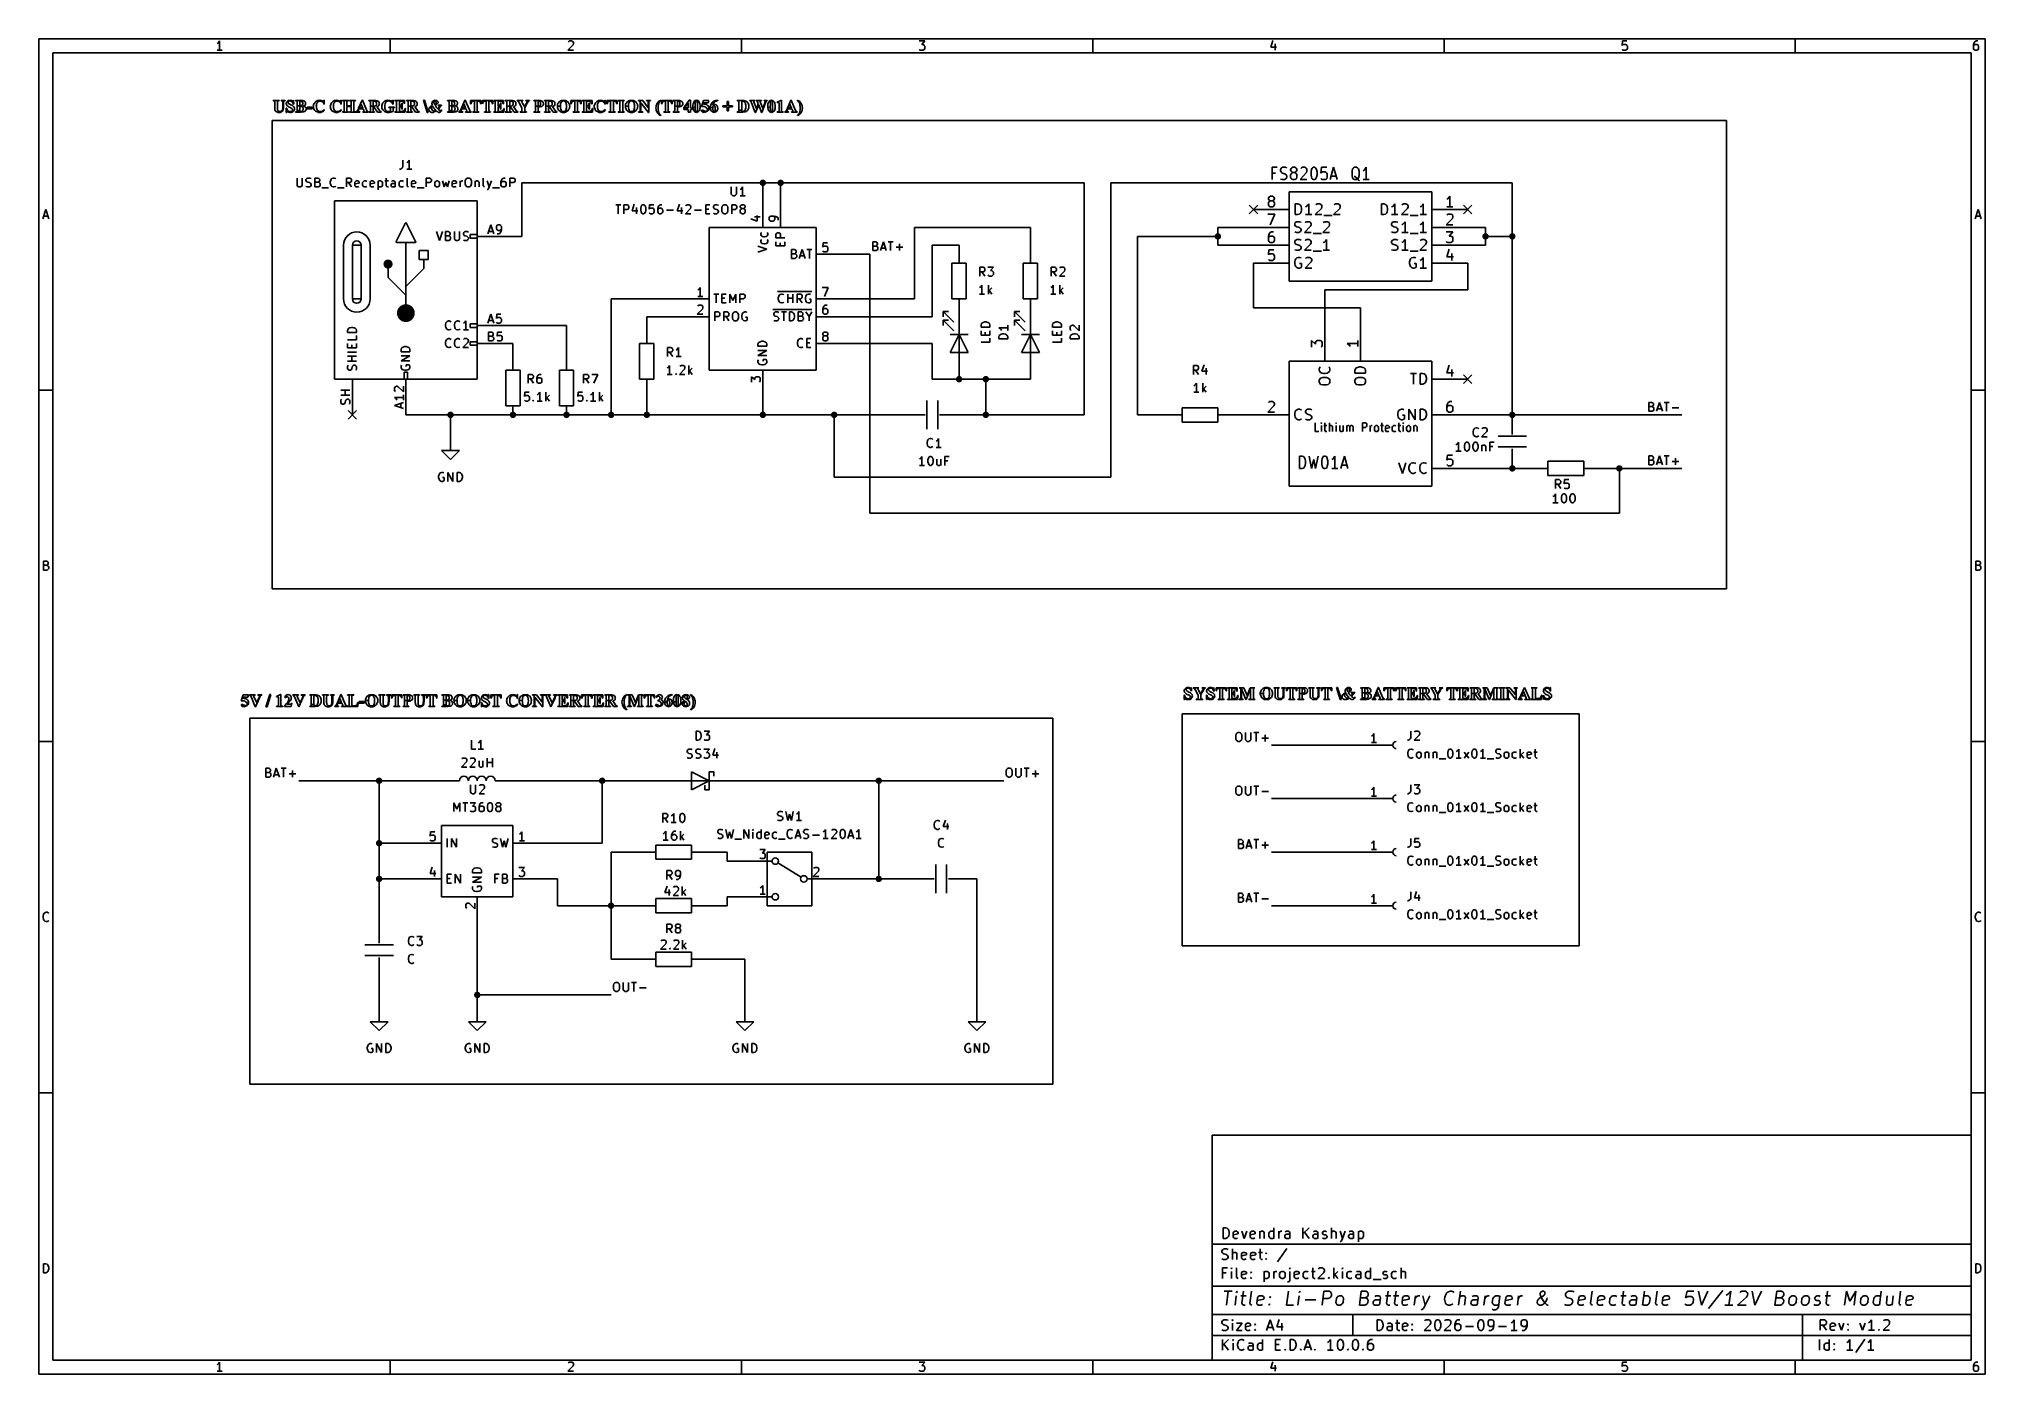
# Model space of a CAD drawing. Header units: inches. Extents: x 0.4 to 11.3, y -7.9 to -0.4.
import ezdxf

# ---------------------------------------------------------------- set-up
doc = ezdxf.new("R2010")
doc.units = ezdxf.units.IN
doc.header["$MEASUREMENT"] = 0
for name, color, linetype in [('BLUE', 174, 'CONTINUOUS'), ('GREENSIXTYFIVE', 129, 'CONTINUOUS'), ('LIGHTBLUE', 172, 'CONTINUOUS'), ('LIGHTGREEN', 92, 'CONTINUOUS'), ('LIGHTRED', 12, 'CONTINUOUS'), ('RED', 14, 'CONTINUOUS'), ('REDSIX', 19, 'CONTINUOUS'), ('WHITE', 250, 'CONTINUOUS')]:
    doc.layers.add(name, color=color, linetype=linetype)

msp = doc.modelspace()

# ---------------------------------------------------------------- linework, layer by layer
at = {"layer": 'BLUE', "linetype": 'CONTINUOUS'}
for p, q in [((7.176, -1.326), (7.224, -1.374)), ((7.224, -1.326), (7.176, -1.374)), ((8.376, -1.326), (8.424, -1.374)), ((8.424, -1.326), (8.376, -1.374)), ((8.376, -2.276), (8.424, -2.324)), ((8.424, -2.276), (8.376, -2.324)), ((2.126, -2.476), (2.174, -2.524)), ((2.174, -2.476), (2.126, -2.524))]:
    msp.add_line(p, q, dxfattribs=at)
at = {"layer": 'GREENSIXTYFIVE', "linetype": 'CONTINUOUS'}
for p, q in [((2.433, -1.073), (2.433, -1.109)), ((2.433, -1.073), (2.433, -1.109)), ((2.46, -1.085), (2.455, -1.087)), ((2.46, -1.085), (2.455, -1.087)), ((2.464, -1.08), (2.46, -1.085)), ((2.464, -1.08), (2.46, -1.085)), ((2.469, -1.073), (2.464, -1.08)), ((2.469, -1.073), (2.464, -1.08)), ((2.469, -1.123), (2.469, -1.073)), ((2.469, -1.123), (2.469, -1.073)), ((1.84, -1.173), (1.84, -1.213)), ((1.84, -1.173), (1.84, -1.213)), ((1.869, -1.213), (1.869, -1.173)), ((1.869, -1.213), (1.869, -1.173)), ((1.89, -1.182), (1.893, -1.178)), ((1.89, -1.182), (1.893, -1.178)), ((1.89, -1.187), (1.89, -1.182)), ((1.89, -1.187), (1.89, -1.182)), ((1.893, -1.192), (1.89, -1.187)), ((1.893, -1.192), (1.89, -1.187)), ((1.893, -1.178), (1.895, -1.175)), ((1.893, -1.178), (1.895, -1.175)), ((1.895, -1.194), (1.893, -1.192)), ((1.895, -1.194), (1.893, -1.192)), ((1.895, -1.175), (1.9, -1.173)), ((1.895, -1.175), (1.9, -1.173)), ((1.9, -1.197), (1.895, -1.194)), ((1.9, -1.197), (1.895, -1.194)), ((1.9, -1.173), (1.912, -1.173)), ((1.9, -1.173), (1.912, -1.173)), ((1.91, -1.199), (1.9, -1.197)), ((1.91, -1.199), (1.9, -1.197)), ((1.914, -1.201), (1.91, -1.199)), ((1.914, -1.201), (1.91, -1.199)), ((1.912, -1.173), (1.919, -1.175)), ((1.912, -1.173), (1.919, -1.175)), ((1.94, -1.223), (1.94, -1.173)), ((1.94, -1.173), (1.957, -1.173)), ((1.94, -1.223), (1.94, -1.173)), ((1.94, -1.173), (1.957, -1.173)), ((1.957, -1.197), (1.94, -1.197)), ((1.957, -1.197), (1.94, -1.197)), ((1.957, -1.173), (1.962, -1.175)), ((1.957, -1.173), (1.962, -1.175)), ((1.962, -1.194), (1.957, -1.197)), ((1.962, -1.194), (1.957, -1.197)), ((1.957, -1.197), (1.964, -1.199)), ((1.957, -1.197), (1.964, -1.199)), ((1.962, -1.175), (1.964, -1.178)), ((1.962, -1.175), (1.964, -1.178)), ((1.964, -1.192), (1.962, -1.194)), ((1.964, -1.192), (1.962, -1.194)), ((1.964, -1.178), (1.967, -1.182)), ((1.964, -1.178), (1.967, -1.182)), ((1.967, -1.187), (1.964, -1.192)), ((1.967, -1.187), (1.964, -1.192)), ((1.964, -1.199), (1.967, -1.201)), ((1.964, -1.199), (1.967, -1.201)), ((1.967, -1.182), (1.967, -1.187)), ((1.967, -1.182), (1.967, -1.187)), ((2.026, -1.194), (2.029, -1.185)), ((2.026, -1.194), (2.029, -1.185)), ((2.026, -1.201), (2.026, -1.194)), ((2.026, -1.201), (2.026, -1.194)), ((2.029, -1.185), (2.031, -1.18)), ((2.029, -1.185), (2.031, -1.18)), ((2.031, -1.18), (2.036, -1.175)), ((2.031, -1.18), (2.036, -1.175)), ((2.036, -1.175), (2.043, -1.173)), ((2.036, -1.175), (2.043, -1.173)), ((2.043, -1.173), (2.048, -1.173)), ((2.043, -1.173), (2.048, -1.173)), ((2.048, -1.173), (2.055, -1.175)), ((2.048, -1.173), (2.055, -1.175)), ((2.055, -1.175), (2.057, -1.178)), ((2.055, -1.175), (2.057, -1.178)), ((2.117, -1.223), (2.117, -1.173)), ((2.117, -1.173), (2.136, -1.173)), ((2.117, -1.223), (2.117, -1.173)), ((2.117, -1.173), (2.136, -1.173)), ((2.136, -1.199), (2.117, -1.199)), ((2.136, -1.199), (2.117, -1.199)), ((2.145, -1.223), (2.129, -1.199)), ((2.145, -1.223), (2.129, -1.199)), ((2.136, -1.173), (2.14, -1.175)), ((2.136, -1.173), (2.14, -1.175)), ((2.14, -1.197), (2.136, -1.199)), ((2.14, -1.197), (2.136, -1.199)), ((2.14, -1.175), (2.143, -1.178)), ((2.14, -1.175), (2.143, -1.178)), ((2.143, -1.194), (2.14, -1.197)), ((2.143, -1.194), (2.14, -1.197)), ((2.143, -1.178), (2.145, -1.182)), ((2.143, -1.178), (2.145, -1.182)), ((2.145, -1.189), (2.143, -1.194)), ((2.145, -1.189), (2.143, -1.194)), ((2.145, -1.182), (2.145, -1.189)), ((2.145, -1.182), (2.145, -1.189)), ((2.164, -1.197), (2.167, -1.192)), ((2.164, -1.197), (2.167, -1.192)), ((2.164, -1.216), (2.164, -1.197)), ((2.164, -1.216), (2.164, -1.197)), ((2.167, -1.192), (2.171, -1.189)), ((2.167, -1.192), (2.171, -1.189)), ((2.171, -1.189), (2.181, -1.189)), ((2.171, -1.189), (2.181, -1.189)), ((2.181, -1.189), (2.186, -1.192)), ((2.181, -1.189), (2.186, -1.192)), ((2.186, -1.192), (2.188, -1.197)), ((2.186, -1.192), (2.188, -1.197)), ((2.188, -1.197), (2.188, -1.201)), ((2.188, -1.197), (2.188, -1.201)), ((2.207, -1.199), (2.21, -1.194)), ((2.207, -1.199), (2.21, -1.194)), ((2.207, -1.213), (2.207, -1.199)), ((2.207, -1.213), (2.207, -1.199)), ((2.21, -1.194), (2.212, -1.192)), ((2.21, -1.194), (2.212, -1.192)), ((2.212, -1.192), (2.217, -1.189)), ((2.212, -1.192), (2.217, -1.189)), ((2.217, -1.189), (2.226, -1.189)), ((2.217, -1.189), (2.226, -1.189)), ((2.226, -1.189), (2.231, -1.192)), ((2.226, -1.189), (2.231, -1.192)), ((2.25, -1.197), (2.252, -1.192)), ((2.25, -1.197), (2.252, -1.192)), ((2.25, -1.216), (2.25, -1.197)), ((2.25, -1.216), (2.25, -1.197)), ((2.252, -1.192), (2.257, -1.189)), ((2.252, -1.192), (2.257, -1.189)), ((2.257, -1.189), (2.267, -1.189)), ((2.257, -1.189), (2.267, -1.189)), ((2.267, -1.189), (2.271, -1.192)), ((2.267, -1.189), (2.271, -1.192)), ((2.271, -1.192), (2.274, -1.197)), ((2.271, -1.192), (2.274, -1.197)), ((2.274, -1.197), (2.274, -1.201)), ((2.274, -1.197), (2.274, -1.201)), ((2.295, -1.189), (2.295, -1.239)), ((2.295, -1.192), (2.3, -1.189)), ((2.295, -1.189), (2.295, -1.239)), ((2.295, -1.192), (2.3, -1.189)), ((2.3, -1.189), (2.31, -1.189)), ((2.3, -1.189), (2.31, -1.189)), ((2.31, -1.189), (2.314, -1.192)), ((2.31, -1.189), (2.314, -1.192)), ((2.314, -1.192), (2.317, -1.194)), ((2.314, -1.192), (2.317, -1.194)), ((2.317, -1.194), (2.319, -1.199)), ((2.317, -1.194), (2.319, -1.199)), ((2.319, -1.199), (2.319, -1.213)), ((2.319, -1.199), (2.319, -1.213)), ((2.333, -1.189), (2.352, -1.189)), ((2.333, -1.189), (2.352, -1.189)), ((2.34, -1.173), (2.34, -1.216)), ((2.34, -1.173), (2.34, -1.216)), ((2.374, -1.189), (2.369, -1.192)), ((2.374, -1.189), (2.369, -1.192)), ((2.383, -1.189), (2.374, -1.189)), ((2.383, -1.189), (2.374, -1.189)), ((2.388, -1.192), (2.383, -1.189)), ((2.388, -1.192), (2.383, -1.189)), ((2.39, -1.197), (2.388, -1.192)), ((2.39, -1.197), (2.388, -1.192)), ((2.39, -1.223), (2.39, -1.197)), ((2.39, -1.223), (2.39, -1.197)), ((2.412, -1.199), (2.414, -1.194)), ((2.412, -1.199), (2.414, -1.194)), ((2.412, -1.213), (2.412, -1.199)), ((2.412, -1.213), (2.412, -1.199)), ((2.419, -1.123), (2.414, -1.123)), ((2.419, -1.123), (2.414, -1.123)), ((2.414, -1.194), (2.417, -1.192)), ((2.414, -1.194), (2.417, -1.192)), ((2.417, -1.192), (2.421, -1.189)), ((2.417, -1.192), (2.421, -1.189)), ((2.426, -1.12), (2.419, -1.123)), ((2.426, -1.12), (2.419, -1.123)), ((2.421, -1.189), (2.431, -1.189)), ((2.421, -1.189), (2.431, -1.189)), ((2.431, -1.116), (2.426, -1.12)), ((2.431, -1.116), (2.426, -1.12)), ((2.433, -1.109), (2.431, -1.116)), ((2.433, -1.109), (2.431, -1.116)), ((2.431, -1.189), (2.436, -1.192)), ((2.431, -1.189), (2.436, -1.192)), ((2.483, -1.123), (2.455, -1.123)), ((2.483, -1.123), (2.455, -1.123)), ((2.457, -1.216), (2.457, -1.173)), ((2.457, -1.216), (2.457, -1.173)), ((2.481, -1.197), (2.483, -1.192)), ((2.481, -1.197), (2.483, -1.192)), ((2.481, -1.216), (2.481, -1.197)), ((2.481, -1.216), (2.481, -1.197)), ((2.483, -1.192), (2.488, -1.189)), ((2.483, -1.192), (2.488, -1.189)), ((2.488, -1.189), (2.498, -1.189)), ((2.488, -1.189), (2.498, -1.189)), ((2.498, -1.189), (2.502, -1.192)), ((2.498, -1.189), (2.502, -1.192)), ((2.502, -1.192), (2.505, -1.197)), ((2.502, -1.192), (2.505, -1.197)), ((2.505, -1.197), (2.505, -1.201)), ((2.505, -1.197), (2.505, -1.201)), ((2.564, -1.223), (2.564, -1.173)), ((2.564, -1.173), (2.583, -1.173)), ((2.564, -1.223), (2.564, -1.173)), ((2.564, -1.173), (2.583, -1.173)), ((2.583, -1.199), (2.564, -1.199)), ((2.583, -1.199), (2.564, -1.199)), ((2.583, -1.173), (2.588, -1.175)), ((2.583, -1.173), (2.588, -1.175)), ((2.588, -1.197), (2.583, -1.199)), ((2.588, -1.197), (2.583, -1.199)), ((2.588, -1.175), (2.59, -1.178)), ((2.588, -1.175), (2.59, -1.178)), ((2.59, -1.194), (2.588, -1.197)), ((2.59, -1.194), (2.588, -1.197)), ((2.59, -1.178), (2.593, -1.182)), ((2.59, -1.178), (2.593, -1.182)), ((2.593, -1.189), (2.59, -1.194)), ((2.593, -1.189), (2.59, -1.194)), ((2.593, -1.182), (2.593, -1.189)), ((2.593, -1.182), (2.593, -1.189)), ((2.612, -1.199), (2.614, -1.194)), ((2.612, -1.199), (2.614, -1.194)), ((2.612, -1.213), (2.612, -1.199)), ((2.612, -1.213), (2.612, -1.199)), ((2.614, -1.194), (2.617, -1.192)), ((2.614, -1.194), (2.617, -1.192)), ((2.617, -1.192), (2.621, -1.189)), ((2.617, -1.192), (2.621, -1.189)), ((2.621, -1.189), (2.629, -1.189)), ((2.621, -1.189), (2.629, -1.189)), ((2.629, -1.189), (2.633, -1.192)), ((2.629, -1.189), (2.633, -1.192)), ((2.633, -1.192), (2.636, -1.194)), ((2.633, -1.192), (2.636, -1.194)), ((2.636, -1.194), (2.638, -1.199)), ((2.636, -1.194), (2.638, -1.199)), ((2.638, -1.199), (2.638, -1.213)), ((2.638, -1.199), (2.638, -1.213)), ((2.655, -1.189), (2.664, -1.223)), ((2.655, -1.189), (2.664, -1.223)), ((2.664, -1.223), (2.674, -1.199)), ((2.664, -1.223), (2.674, -1.199)), ((2.674, -1.199), (2.683, -1.223)), ((2.674, -1.199), (2.683, -1.223)), ((2.683, -1.223), (2.693, -1.189)), ((2.683, -1.223), (2.693, -1.189)), ((2.71, -1.197), (2.712, -1.192)), ((2.71, -1.197), (2.712, -1.192)), ((2.71, -1.216), (2.71, -1.197)), ((2.71, -1.216), (2.71, -1.197)), ((2.712, -1.192), (2.717, -1.189)), ((2.712, -1.192), (2.717, -1.189)), ((2.717, -1.189), (2.726, -1.189)), ((2.717, -1.189), (2.726, -1.189)), ((2.726, -1.189), (2.731, -1.192)), ((2.726, -1.189), (2.731, -1.192)), ((2.731, -1.192), (2.733, -1.197)), ((2.731, -1.192), (2.733, -1.197)), ((2.733, -1.197), (2.733, -1.201)), ((2.733, -1.197), (2.733, -1.201)), ((2.755, -1.223), (2.755, -1.189)), ((2.755, -1.223), (2.755, -1.189)), ((2.755, -1.199), (2.757, -1.194)), ((2.755, -1.199), (2.757, -1.194)), ((2.757, -1.194), (2.76, -1.192)), ((2.757, -1.194), (2.76, -1.192)), ((2.76, -1.192), (2.764, -1.189)), ((2.76, -1.192), (2.764, -1.189)), ((2.764, -1.189), (2.769, -1.189)), ((2.764, -1.189), (2.769, -1.189)), ((2.783, -1.189), (2.786, -1.18)), ((2.783, -1.189), (2.786, -1.18)), ((2.783, -1.206), (2.783, -1.189)), ((2.783, -1.206), (2.783, -1.189)), ((2.786, -1.18), (2.79, -1.175)), ((2.786, -1.18), (2.79, -1.175)), ((2.79, -1.175), (2.795, -1.173)), ((2.79, -1.175), (2.795, -1.173)), ((2.795, -1.173), (2.805, -1.173)), ((2.795, -1.173), (2.805, -1.173)), ((2.805, -1.173), (2.81, -1.175)), ((2.805, -1.173), (2.81, -1.175)), ((2.81, -1.175), (2.814, -1.18)), ((2.81, -1.175), (2.814, -1.18)), ((2.814, -1.18), (2.817, -1.189)), ((2.814, -1.18), (2.817, -1.189)), ((2.817, -1.189), (2.817, -1.206)), ((2.817, -1.189), (2.817, -1.206)), ((2.838, -1.189), (2.838, -1.223)), ((2.838, -1.189), (2.838, -1.223)), ((2.838, -1.194), (2.84, -1.192)), ((2.838, -1.194), (2.84, -1.192)), ((2.84, -1.192), (2.845, -1.189)), ((2.84, -1.192), (2.845, -1.189)), ((2.845, -1.189), (2.852, -1.189)), ((2.845, -1.189), (2.852, -1.189)), ((2.852, -1.189), (2.857, -1.192)), ((2.852, -1.189), (2.857, -1.192)), ((2.857, -1.192), (2.86, -1.197)), ((2.857, -1.192), (2.86, -1.197)), ((2.86, -1.197), (2.86, -1.223)), ((2.86, -1.197), (2.86, -1.223)), ((2.883, -1.216), (2.883, -1.173)), ((2.883, -1.216), (2.883, -1.173)), ((2.905, -1.189), (2.917, -1.223)), ((2.905, -1.189), (2.917, -1.223)), ((2.929, -1.189), (2.917, -1.223)), ((2.929, -1.189), (2.917, -1.223)), ((2.986, -1.185), (2.983, -1.194)), ((2.986, -1.185), (2.983, -1.194)), ((2.983, -1.194), (2.983, -1.213)), ((2.983, -1.194), (2.983, -1.213)), ((2.986, -1.197), (2.983, -1.201)), ((2.986, -1.197), (2.983, -1.201)), ((2.99, -1.178), (2.986, -1.185)), ((2.99, -1.178), (2.986, -1.185)), ((2.988, -1.194), (2.986, -1.197)), ((2.988, -1.194), (2.986, -1.197)), ((2.993, -1.192), (2.988, -1.194)), ((2.993, -1.192), (2.988, -1.194)), ((2.993, -1.175), (2.99, -1.178)), ((2.993, -1.175), (2.99, -1.178)), ((2.998, -1.173), (2.993, -1.175)), ((2.998, -1.173), (2.993, -1.175)), ((3.002, -1.192), (2.993, -1.192)), ((3.002, -1.192), (2.993, -1.192)), ((3.007, -1.173), (2.998, -1.173)), ((3.007, -1.173), (2.998, -1.173)), ((3.007, -1.194), (3.002, -1.192)), ((3.007, -1.194), (3.002, -1.192)), ((3.01, -1.197), (3.007, -1.194)), ((3.01, -1.197), (3.007, -1.194)), ((3.012, -1.201), (3.01, -1.197)), ((3.012, -1.201), (3.01, -1.197)), ((3.033, -1.223), (3.033, -1.173)), ((3.033, -1.173), (3.052, -1.173)), ((3.033, -1.223), (3.033, -1.173)), ((3.033, -1.173), (3.052, -1.173)), ((3.052, -1.199), (3.033, -1.199)), ((3.052, -1.199), (3.033, -1.199)), ((3.052, -1.173), (3.057, -1.175)), ((3.052, -1.173), (3.057, -1.175)), ((3.057, -1.197), (3.052, -1.199)), ((3.057, -1.197), (3.052, -1.199)), ((3.057, -1.175), (3.06, -1.178)), ((3.057, -1.175), (3.06, -1.178)), ((3.06, -1.194), (3.057, -1.197)), ((3.06, -1.194), (3.057, -1.197)), ((3.06, -1.178), (3.062, -1.182)), ((3.06, -1.178), (3.062, -1.182)), ((3.062, -1.189), (3.06, -1.194)), ((3.062, -1.189), (3.06, -1.194)), ((3.062, -1.182), (3.062, -1.189)), ((3.062, -1.182), (3.062, -1.189)), ((7.304, -1.182), (7.304, -1.112)), ((7.304, -1.112), (7.332, -1.112)), ((7.323, -1.145), (7.304, -1.145)), ((7.352, -1.125), (7.355, -1.119)), ((7.352, -1.132), (7.352, -1.125)), ((7.355, -1.139), (7.352, -1.132)), ((7.352, -1.179), (7.36, -1.182)), ((7.355, -1.119), (7.357, -1.115)), ((7.357, -1.142), (7.355, -1.139)), ((7.357, -1.115), (7.363, -1.112)), ((7.363, -1.145), (7.357, -1.142)), ((7.36, -1.182), (7.374, -1.182)), ((7.363, -1.112), (7.377, -1.112)), ((7.374, -1.149), (7.363, -1.145)), ((7.38, -1.152), (7.374, -1.149)), ((7.374, -1.182), (7.38, -1.179)), ((7.377, -1.112), (7.386, -1.115)), ((7.383, -1.155), (7.38, -1.152)), ((7.38, -1.179), (7.383, -1.175)), ((7.386, -1.162), (7.383, -1.155)), ((7.383, -1.175), (7.386, -1.169)), ((7.386, -1.169), (7.386, -1.162)), ((7.408, -1.125), (7.411, -1.119)), ((7.408, -1.129), (7.408, -1.125)), ((7.411, -1.135), (7.408, -1.129)), ((7.411, -1.149), (7.408, -1.155)), ((7.408, -1.155), (7.408, -1.169)), ((7.408, -1.169), (7.411, -1.175)), ((7.411, -1.119), (7.414, -1.115)), ((7.414, -1.139), (7.411, -1.135)), ((7.414, -1.145), (7.411, -1.149)), ((7.411, -1.175), (7.414, -1.179)), ((7.414, -1.115), (7.42, -1.112)), ((7.42, -1.142), (7.414, -1.139)), ((7.42, -1.142), (7.414, -1.145)), ((7.414, -1.179), (7.42, -1.182)), ((7.42, -1.112), (7.431, -1.112)), ((7.431, -1.142), (7.42, -1.142)), ((7.42, -1.182), (7.431, -1.182)), ((7.431, -1.112), (7.437, -1.115)), ((7.437, -1.139), (7.431, -1.142)), ((7.437, -1.145), (7.431, -1.142)), ((7.431, -1.182), (7.437, -1.179)), ((7.437, -1.115), (7.44, -1.119)), ((7.44, -1.135), (7.437, -1.139)), ((7.44, -1.149), (7.437, -1.145)), ((7.437, -1.179), (7.44, -1.175)), ((7.44, -1.119), (7.442, -1.125)), ((7.442, -1.129), (7.44, -1.135)), ((7.442, -1.155), (7.44, -1.149)), ((7.44, -1.175), (7.442, -1.169)), ((7.442, -1.125), (7.442, -1.129)), ((7.442, -1.169), (7.442, -1.155)), ((7.496, -1.142), (7.462, -1.182)), ((7.462, -1.182), (7.499, -1.182)), ((7.465, -1.119), (7.468, -1.115)), ((7.468, -1.115), (7.474, -1.112)), ((7.474, -1.112), (7.488, -1.112)), ((7.488, -1.112), (7.493, -1.115)), ((7.493, -1.115), (7.496, -1.119)), ((7.496, -1.119), (7.499, -1.125)), ((7.499, -1.132), (7.496, -1.142)), ((7.499, -1.125), (7.499, -1.132)), ((7.522, -1.139), (7.525, -1.125)), ((7.522, -1.155), (7.522, -1.139)), ((7.525, -1.169), (7.522, -1.155)), ((7.525, -1.125), (7.527, -1.119)), ((7.527, -1.175), (7.525, -1.169)), ((7.527, -1.119), (7.53, -1.115)), ((7.53, -1.179), (7.527, -1.175)), ((7.53, -1.115), (7.536, -1.112)), ((7.536, -1.182), (7.53, -1.179)), ((7.536, -1.112), (7.542, -1.112)), ((7.542, -1.182), (7.536, -1.182)), ((7.542, -1.112), (7.547, -1.115)), ((7.547, -1.179), (7.542, -1.182)), ((7.547, -1.115), (7.55, -1.119)), ((7.55, -1.175), (7.547, -1.179)), ((7.55, -1.119), (7.553, -1.125)), ((7.553, -1.169), (7.55, -1.175)), ((7.553, -1.125), (7.556, -1.139)), ((7.556, -1.155), (7.553, -1.169)), ((7.556, -1.139), (7.556, -1.155)), ((7.581, -1.112), (7.578, -1.145)), ((7.578, -1.145), (7.581, -1.142)), ((7.581, -1.179), (7.578, -1.175)), ((7.61, -1.112), (7.581, -1.112)), ((7.581, -1.142), (7.587, -1.139)), ((7.587, -1.182), (7.581, -1.179)), ((7.587, -1.139), (7.601, -1.139)), ((7.601, -1.182), (7.587, -1.182)), ((7.601, -1.139), (7.607, -1.142)), ((7.607, -1.179), (7.601, -1.182)), ((7.607, -1.142), (7.61, -1.145)), ((7.61, -1.175), (7.607, -1.179)), ((7.61, -1.145), (7.612, -1.152)), ((7.612, -1.169), (7.61, -1.175)), ((7.612, -1.152), (7.612, -1.169)), ((7.629, -1.182), (7.649, -1.112)), ((7.635, -1.162), (7.663, -1.162)), ((7.649, -1.112), (7.669, -1.182)), ((7.752, -1.135), (7.755, -1.122)), ((7.752, -1.159), (7.752, -1.135)), ((7.755, -1.172), (7.752, -1.159)), ((7.755, -1.122), (7.76, -1.115)), ((7.76, -1.179), (7.755, -1.172)), ((7.76, -1.115), (7.766, -1.112)), ((7.766, -1.182), (7.76, -1.179)), ((7.769, -1.165), (7.763, -1.165)), ((7.766, -1.112), (7.777, -1.112)), ((7.777, -1.182), (7.766, -1.182)), ((7.774, -1.169), (7.769, -1.165)), ((7.783, -1.179), (7.774, -1.169)), ((7.777, -1.112), (7.783, -1.115)), ((7.783, -1.179), (7.777, -1.182)), ((7.783, -1.115), (7.789, -1.122)), ((7.789, -1.172), (7.783, -1.179)), ((7.789, -1.185), (7.783, -1.179)), ((7.789, -1.122), (7.791, -1.135)), ((7.791, -1.159), (7.789, -1.172)), ((7.794, -1.189), (7.789, -1.185)), ((7.791, -1.135), (7.791, -1.159)), ((7.82, -1.129), (7.814, -1.132)), ((7.848, -1.182), (7.814, -1.182)), ((7.825, -1.122), (7.82, -1.129)), ((7.831, -1.112), (7.825, -1.122)), ((7.831, -1.182), (7.831, -1.112)), ((1.84, -1.213), (1.843, -1.218)), ((1.84, -1.213), (1.843, -1.218)), ((1.843, -1.218), (1.845, -1.22)), ((1.843, -1.218), (1.845, -1.22)), ((1.845, -1.22), (1.85, -1.223)), ((1.845, -1.22), (1.85, -1.223)), ((1.85, -1.223), (1.86, -1.223)), ((1.85, -1.223), (1.86, -1.223)), ((1.86, -1.223), (1.864, -1.22)), ((1.86, -1.223), (1.864, -1.22)), ((1.864, -1.22), (1.867, -1.218)), ((1.864, -1.22), (1.867, -1.218)), ((1.867, -1.218), (1.869, -1.213)), ((1.867, -1.218), (1.869, -1.213)), ((1.89, -1.22), (1.898, -1.223)), ((1.89, -1.22), (1.898, -1.223)), ((1.898, -1.223), (1.91, -1.223)), ((1.898, -1.223), (1.91, -1.223)), ((1.91, -1.223), (1.914, -1.22)), ((1.91, -1.223), (1.914, -1.22)), ((1.917, -1.204), (1.914, -1.201)), ((1.917, -1.204), (1.914, -1.201)), ((1.914, -1.22), (1.917, -1.218)), ((1.914, -1.22), (1.917, -1.218)), ((1.919, -1.209), (1.917, -1.204)), ((1.919, -1.209), (1.917, -1.204)), ((1.917, -1.218), (1.919, -1.213)), ((1.917, -1.218), (1.919, -1.213)), ((1.919, -1.213), (1.919, -1.209)), ((1.919, -1.213), (1.919, -1.209)), ((1.96, -1.223), (1.94, -1.223)), ((1.96, -1.223), (1.94, -1.223)), ((1.964, -1.22), (1.96, -1.223)), ((1.964, -1.22), (1.96, -1.223)), ((1.967, -1.218), (1.964, -1.22)), ((1.967, -1.218), (1.964, -1.22)), ((1.967, -1.201), (1.969, -1.206)), ((1.967, -1.201), (1.969, -1.206)), ((1.969, -1.213), (1.967, -1.218)), ((1.969, -1.213), (1.967, -1.218)), ((1.969, -1.206), (1.969, -1.213)), ((1.969, -1.206), (1.969, -1.213)), ((1.979, -1.228), (2.017, -1.228)), ((1.979, -1.228), (2.017, -1.228)), ((2.029, -1.211), (2.026, -1.201)), ((2.029, -1.211), (2.026, -1.201)), ((2.031, -1.216), (2.029, -1.211)), ((2.031, -1.216), (2.029, -1.211)), ((2.036, -1.22), (2.031, -1.216)), ((2.036, -1.22), (2.031, -1.216)), ((2.043, -1.223), (2.036, -1.22)), ((2.043, -1.223), (2.036, -1.22)), ((2.048, -1.223), (2.043, -1.223)), ((2.048, -1.223), (2.043, -1.223)), ((2.055, -1.22), (2.048, -1.223)), ((2.055, -1.22), (2.048, -1.223)), ((2.057, -1.218), (2.055, -1.22)), ((2.057, -1.218), (2.055, -1.22)), ((2.067, -1.228), (2.105, -1.228)), ((2.067, -1.228), (2.105, -1.228)), ((2.188, -1.201), (2.164, -1.206)), ((2.188, -1.201), (2.164, -1.206)), ((2.167, -1.22), (2.164, -1.216)), ((2.167, -1.22), (2.164, -1.216)), ((2.171, -1.223), (2.167, -1.22)), ((2.171, -1.223), (2.167, -1.22)), ((2.181, -1.223), (2.171, -1.223)), ((2.181, -1.223), (2.171, -1.223)), ((2.186, -1.22), (2.181, -1.223)), ((2.186, -1.22), (2.181, -1.223)), ((2.21, -1.218), (2.207, -1.213)), ((2.21, -1.218), (2.207, -1.213)), ((2.212, -1.22), (2.21, -1.218)), ((2.212, -1.22), (2.21, -1.218)), ((2.217, -1.223), (2.212, -1.22)), ((2.217, -1.223), (2.212, -1.22)), ((2.226, -1.223), (2.217, -1.223)), ((2.226, -1.223), (2.217, -1.223)), ((2.231, -1.22), (2.226, -1.223)), ((2.231, -1.22), (2.226, -1.223)), ((2.274, -1.201), (2.25, -1.206)), ((2.274, -1.201), (2.25, -1.206)), ((2.252, -1.22), (2.25, -1.216)), ((2.252, -1.22), (2.25, -1.216)), ((2.257, -1.223), (2.252, -1.22)), ((2.257, -1.223), (2.252, -1.22)), ((2.267, -1.223), (2.257, -1.223)), ((2.267, -1.223), (2.257, -1.223)), ((2.271, -1.22), (2.267, -1.223)), ((2.271, -1.22), (2.267, -1.223)), ((2.3, -1.223), (2.295, -1.22)), ((2.3, -1.223), (2.295, -1.22)), ((2.31, -1.223), (2.3, -1.223)), ((2.31, -1.223), (2.3, -1.223)), ((2.314, -1.22), (2.31, -1.223)), ((2.314, -1.22), (2.31, -1.223)), ((2.317, -1.218), (2.314, -1.22)), ((2.317, -1.218), (2.314, -1.22)), ((2.319, -1.213), (2.317, -1.218)), ((2.319, -1.213), (2.317, -1.218)), ((2.34, -1.216), (2.343, -1.22)), ((2.34, -1.216), (2.343, -1.22)), ((2.343, -1.22), (2.348, -1.223)), ((2.343, -1.22), (2.348, -1.223)), ((2.348, -1.223), (2.352, -1.223)), ((2.348, -1.223), (2.352, -1.223)), ((2.367, -1.211), (2.369, -1.206)), ((2.367, -1.211), (2.369, -1.206)), ((2.367, -1.216), (2.367, -1.211)), ((2.367, -1.216), (2.367, -1.211)), ((2.369, -1.22), (2.367, -1.216)), ((2.369, -1.22), (2.367, -1.216)), ((2.369, -1.206), (2.374, -1.204)), ((2.369, -1.206), (2.374, -1.204)), ((2.374, -1.223), (2.369, -1.22)), ((2.374, -1.223), (2.369, -1.22)), ((2.374, -1.204), (2.386, -1.204)), ((2.374, -1.204), (2.386, -1.204)), ((2.386, -1.223), (2.374, -1.223)), ((2.386, -1.223), (2.374, -1.223)), ((2.386, -1.204), (2.39, -1.201)), ((2.386, -1.204), (2.39, -1.201)), ((2.39, -1.22), (2.386, -1.223)), ((2.39, -1.22), (2.386, -1.223)), ((2.414, -1.218), (2.412, -1.213)), ((2.414, -1.218), (2.412, -1.213)), ((2.417, -1.22), (2.414, -1.218)), ((2.417, -1.22), (2.414, -1.218)), ((2.421, -1.223), (2.417, -1.22)), ((2.421, -1.223), (2.417, -1.22)), ((2.431, -1.223), (2.421, -1.223)), ((2.431, -1.223), (2.421, -1.223)), ((2.436, -1.22), (2.431, -1.223)), ((2.436, -1.22), (2.431, -1.223)), ((2.46, -1.22), (2.457, -1.216)), ((2.46, -1.22), (2.457, -1.216)), ((2.464, -1.223), (2.46, -1.22)), ((2.464, -1.223), (2.46, -1.22)), ((2.505, -1.201), (2.481, -1.206)), ((2.505, -1.201), (2.481, -1.206)), ((2.483, -1.22), (2.481, -1.216)), ((2.483, -1.22), (2.481, -1.216)), ((2.488, -1.223), (2.483, -1.22)), ((2.488, -1.223), (2.483, -1.22)), ((2.498, -1.223), (2.488, -1.223)), ((2.498, -1.223), (2.488, -1.223)), ((2.502, -1.22), (2.498, -1.223)), ((2.502, -1.22), (2.498, -1.223)), ((2.514, -1.228), (2.552, -1.228)), ((2.514, -1.228), (2.552, -1.228)), ((2.614, -1.218), (2.612, -1.213)), ((2.614, -1.218), (2.612, -1.213)), ((2.617, -1.22), (2.614, -1.218)), ((2.617, -1.22), (2.614, -1.218)), ((2.621, -1.223), (2.617, -1.22)), ((2.621, -1.223), (2.617, -1.22)), ((2.629, -1.223), (2.621, -1.223)), ((2.629, -1.223), (2.621, -1.223)), ((2.633, -1.22), (2.629, -1.223)), ((2.633, -1.22), (2.629, -1.223)), ((2.636, -1.218), (2.633, -1.22)), ((2.636, -1.218), (2.633, -1.22)), ((2.638, -1.213), (2.636, -1.218)), ((2.638, -1.213), (2.636, -1.218)), ((2.733, -1.201), (2.71, -1.206)), ((2.733, -1.201), (2.71, -1.206)), ((2.712, -1.22), (2.71, -1.216)), ((2.712, -1.22), (2.71, -1.216)), ((2.717, -1.223), (2.712, -1.22)), ((2.717, -1.223), (2.712, -1.22)), ((2.726, -1.223), (2.717, -1.223)), ((2.726, -1.223), (2.717, -1.223)), ((2.731, -1.22), (2.726, -1.223)), ((2.731, -1.22), (2.726, -1.223)), ((2.786, -1.216), (2.783, -1.206)), ((2.786, -1.216), (2.783, -1.206)), ((2.79, -1.22), (2.786, -1.216)), ((2.79, -1.22), (2.786, -1.216)), ((2.795, -1.223), (2.79, -1.22)), ((2.795, -1.223), (2.79, -1.22)), ((2.805, -1.223), (2.795, -1.223)), ((2.805, -1.223), (2.795, -1.223)), ((2.81, -1.22), (2.805, -1.223)), ((2.81, -1.22), (2.805, -1.223)), ((2.814, -1.216), (2.81, -1.22)), ((2.814, -1.216), (2.81, -1.22)), ((2.817, -1.206), (2.814, -1.216)), ((2.817, -1.206), (2.814, -1.216)), ((2.886, -1.22), (2.883, -1.216)), ((2.886, -1.22), (2.883, -1.216)), ((2.89, -1.223), (2.886, -1.22)), ((2.89, -1.223), (2.886, -1.22)), ((2.91, -1.237), (2.905, -1.239)), ((2.91, -1.237), (2.905, -1.239)), ((2.912, -1.235), (2.91, -1.237)), ((2.912, -1.235), (2.91, -1.237)), ((2.917, -1.223), (2.912, -1.235)), ((2.917, -1.223), (2.912, -1.235)), ((2.936, -1.228), (2.974, -1.228)), ((2.936, -1.228), (2.974, -1.228)), ((2.983, -1.213), (2.986, -1.218)), ((2.983, -1.213), (2.986, -1.218)), ((2.986, -1.218), (2.988, -1.22)), ((2.986, -1.218), (2.988, -1.22)), ((2.988, -1.22), (2.993, -1.223)), ((2.988, -1.22), (2.993, -1.223)), ((2.993, -1.223), (3.002, -1.223)), ((2.993, -1.223), (3.002, -1.223)), ((3.002, -1.223), (3.007, -1.22)), ((3.002, -1.223), (3.007, -1.22)), ((3.007, -1.22), (3.01, -1.218)), ((3.007, -1.22), (3.01, -1.218)), ((3.01, -1.218), (3.012, -1.213)), ((3.01, -1.218), (3.012, -1.213)), ((3.012, -1.213), (3.012, -1.201)), ((3.012, -1.213), (3.012, -1.201)), ((4.273, -1.223), (4.273, -1.263)), ((4.273, -1.223), (4.273, -1.263)), ((4.273, -1.263), (4.276, -1.268)), ((4.273, -1.263), (4.276, -1.268)), ((4.276, -1.268), (4.278, -1.27)), ((4.276, -1.268), (4.278, -1.27)), ((4.278, -1.27), (4.283, -1.273)), ((4.278, -1.27), (4.283, -1.273)), ((4.283, -1.273), (4.292, -1.273)), ((4.283, -1.273), (4.292, -1.273)), ((4.292, -1.273), (4.297, -1.27)), ((4.292, -1.273), (4.297, -1.27)), ((4.297, -1.27), (4.299, -1.268)), ((4.297, -1.27), (4.299, -1.268)), ((4.299, -1.268), (4.302, -1.263)), ((4.299, -1.268), (4.302, -1.263)), ((4.302, -1.263), (4.302, -1.223)), ((4.302, -1.263), (4.302, -1.223)), ((4.328, -1.235), (4.323, -1.237)), ((4.328, -1.235), (4.323, -1.237)), ((4.352, -1.273), (4.323, -1.273)), ((4.352, -1.273), (4.323, -1.273)), ((4.333, -1.23), (4.328, -1.235)), ((4.333, -1.23), (4.328, -1.235)), ((4.337, -1.223), (4.333, -1.23)), ((4.337, -1.223), (4.333, -1.23)), ((4.337, -1.273), (4.337, -1.223)), ((4.337, -1.273), (4.337, -1.223)), ((3.626, -1.323), (3.654, -1.323)), ((3.626, -1.323), (3.654, -1.323)), ((3.64, -1.373), (3.64, -1.323)), ((3.64, -1.373), (3.64, -1.323)), ((3.671, -1.373), (3.671, -1.323)), ((3.671, -1.323), (3.69, -1.323)), ((3.671, -1.373), (3.671, -1.323)), ((3.671, -1.323), (3.69, -1.323)), ((3.69, -1.349), (3.671, -1.349)), ((3.69, -1.349), (3.671, -1.349)), ((3.69, -1.323), (3.695, -1.325)), ((3.69, -1.323), (3.695, -1.325)), ((3.695, -1.347), (3.69, -1.349)), ((3.695, -1.347), (3.69, -1.349)), ((3.695, -1.325), (3.697, -1.328)), ((3.695, -1.325), (3.697, -1.328)), ((3.697, -1.344), (3.695, -1.347)), ((3.697, -1.344), (3.695, -1.347)), ((3.697, -1.328), (3.699, -1.332)), ((3.697, -1.328), (3.699, -1.332)), ((3.699, -1.339), (3.697, -1.344)), ((3.699, -1.339), (3.697, -1.344)), ((3.699, -1.332), (3.699, -1.339)), ((3.699, -1.332), (3.699, -1.339)), ((3.73, -1.32), (3.718, -1.356)), ((3.73, -1.32), (3.718, -1.356)), ((3.718, -1.356), (3.749, -1.356)), ((3.718, -1.356), (3.749, -1.356)), ((3.742, -1.339), (3.742, -1.373)), ((3.742, -1.339), (3.742, -1.373)), ((3.766, -1.342), (3.768, -1.332)), ((3.766, -1.342), (3.768, -1.332)), ((3.766, -1.354), (3.766, -1.342)), ((3.766, -1.354), (3.766, -1.342)), ((3.768, -1.363), (3.766, -1.354)), ((3.768, -1.363), (3.766, -1.354)), ((3.768, -1.332), (3.771, -1.328)), ((3.768, -1.332), (3.771, -1.328)), ((3.771, -1.368), (3.768, -1.363)), ((3.771, -1.368), (3.768, -1.363)), ((3.771, -1.328), (3.773, -1.325)), ((3.771, -1.328), (3.773, -1.325)), ((3.773, -1.37), (3.771, -1.368)), ((3.773, -1.37), (3.771, -1.368)), ((3.773, -1.325), (3.778, -1.323)), ((3.773, -1.325), (3.778, -1.323)), ((3.778, -1.373), (3.773, -1.37)), ((3.778, -1.373), (3.773, -1.37)), ((3.778, -1.323), (3.783, -1.323)), ((3.778, -1.323), (3.783, -1.323)), ((3.783, -1.373), (3.778, -1.373)), ((3.783, -1.373), (3.778, -1.373)), ((3.783, -1.323), (3.787, -1.325)), ((3.783, -1.323), (3.787, -1.325)), ((3.787, -1.37), (3.783, -1.373)), ((3.787, -1.37), (3.783, -1.373)), ((3.787, -1.325), (3.79, -1.328)), ((3.787, -1.325), (3.79, -1.328)), ((3.79, -1.368), (3.787, -1.37)), ((3.79, -1.368), (3.787, -1.37)), ((3.79, -1.328), (3.792, -1.332)), ((3.79, -1.328), (3.792, -1.332)), ((3.792, -1.363), (3.79, -1.368)), ((3.792, -1.363), (3.79, -1.368)), ((3.792, -1.332), (3.795, -1.342)), ((3.792, -1.332), (3.795, -1.342)), ((3.795, -1.354), (3.792, -1.363)), ((3.795, -1.354), (3.792, -1.363)), ((3.795, -1.342), (3.795, -1.354)), ((3.795, -1.342), (3.795, -1.354)), ((3.816, -1.323), (3.814, -1.347)), ((3.816, -1.323), (3.814, -1.347)), ((3.814, -1.347), (3.816, -1.344)), ((3.814, -1.347), (3.816, -1.344)), ((3.816, -1.37), (3.814, -1.368)), ((3.816, -1.37), (3.814, -1.368)), ((3.84, -1.323), (3.816, -1.323)), ((3.84, -1.323), (3.816, -1.323)), ((3.816, -1.344), (3.821, -1.342)), ((3.816, -1.344), (3.821, -1.342)), ((3.821, -1.373), (3.816, -1.37)), ((3.821, -1.373), (3.816, -1.37)), ((3.821, -1.342), (3.833, -1.342)), ((3.821, -1.342), (3.833, -1.342)), ((3.833, -1.373), (3.821, -1.373)), ((3.833, -1.373), (3.821, -1.373)), ((3.833, -1.342), (3.837, -1.344)), ((3.833, -1.342), (3.837, -1.344)), ((3.837, -1.37), (3.833, -1.373)), ((3.837, -1.37), (3.833, -1.373)), ((3.837, -1.344), (3.84, -1.347)), ((3.837, -1.344), (3.84, -1.347)), ((3.84, -1.368), (3.837, -1.37)), ((3.84, -1.368), (3.837, -1.37)), ((3.84, -1.347), (3.842, -1.351)), ((3.84, -1.347), (3.842, -1.351)), ((3.842, -1.363), (3.84, -1.368)), ((3.842, -1.363), (3.84, -1.368)), ((3.842, -1.351), (3.842, -1.363)), ((3.842, -1.351), (3.842, -1.363)), ((3.864, -1.335), (3.861, -1.344)), ((3.864, -1.335), (3.861, -1.344)), ((3.861, -1.344), (3.861, -1.363)), ((3.861, -1.344), (3.861, -1.363)), ((3.864, -1.347), (3.861, -1.351)), ((3.864, -1.347), (3.861, -1.351)), ((3.861, -1.363), (3.864, -1.368)), ((3.861, -1.363), (3.864, -1.368)), ((3.868, -1.328), (3.864, -1.335)), ((3.868, -1.328), (3.864, -1.335)), ((3.866, -1.344), (3.864, -1.347)), ((3.866, -1.344), (3.864, -1.347)), ((3.864, -1.368), (3.866, -1.37)), ((3.864, -1.368), (3.866, -1.37)), ((3.871, -1.342), (3.866, -1.344)), ((3.871, -1.342), (3.866, -1.344)), ((3.866, -1.37), (3.871, -1.373)), ((3.866, -1.37), (3.871, -1.373)), ((3.871, -1.325), (3.868, -1.328)), ((3.871, -1.325), (3.868, -1.328)), ((3.876, -1.323), (3.871, -1.325)), ((3.876, -1.323), (3.871, -1.325)), ((3.88, -1.342), (3.871, -1.342)), ((3.88, -1.342), (3.871, -1.342)), ((3.871, -1.373), (3.88, -1.373)), ((3.871, -1.373), (3.88, -1.373)), ((3.885, -1.323), (3.876, -1.323)), ((3.885, -1.323), (3.876, -1.323)), ((3.885, -1.344), (3.88, -1.342)), ((3.885, -1.344), (3.88, -1.342)), ((3.88, -1.373), (3.885, -1.37)), ((3.88, -1.373), (3.885, -1.37)), ((3.887, -1.347), (3.885, -1.344)), ((3.887, -1.347), (3.885, -1.344)), ((3.885, -1.37), (3.887, -1.368)), ((3.885, -1.37), (3.887, -1.368)), ((3.89, -1.351), (3.887, -1.347)), ((3.89, -1.351), (3.887, -1.347)), ((3.887, -1.368), (3.89, -1.363)), ((3.887, -1.368), (3.89, -1.363)), ((3.89, -1.363), (3.89, -1.351)), ((3.89, -1.363), (3.89, -1.351)), ((3.911, -1.354), (3.949, -1.354)), ((3.911, -1.354), (3.949, -1.354)), ((3.983, -1.32), (3.971, -1.356)), ((3.983, -1.32), (3.971, -1.356)), ((3.971, -1.356), (4.002, -1.356)), ((3.971, -1.356), (4.002, -1.356)), ((3.995, -1.339), (3.995, -1.373)), ((3.995, -1.339), (3.995, -1.373)), ((4.045, -1.344), (4.016, -1.373)), ((4.045, -1.344), (4.016, -1.373)), ((4.016, -1.373), (4.047, -1.373)), ((4.016, -1.373), (4.047, -1.373)), ((4.018, -1.328), (4.021, -1.325)), ((4.018, -1.328), (4.021, -1.325)), ((4.021, -1.325), (4.026, -1.323)), ((4.021, -1.325), (4.026, -1.323)), ((4.026, -1.323), (4.037, -1.323)), ((4.026, -1.323), (4.037, -1.323)), ((4.037, -1.323), (4.042, -1.325)), ((4.037, -1.323), (4.042, -1.325)), ((4.042, -1.325), (4.045, -1.328)), ((4.042, -1.325), (4.045, -1.328)), ((4.045, -1.328), (4.047, -1.332)), ((4.045, -1.328), (4.047, -1.332)), ((4.047, -1.337), (4.045, -1.344)), ((4.047, -1.337), (4.045, -1.344)), ((4.047, -1.332), (4.047, -1.337)), ((4.047, -1.332), (4.047, -1.337)), ((4.068, -1.354), (4.106, -1.354)), ((4.068, -1.354), (4.106, -1.354)), ((4.13, -1.373), (4.13, -1.323)), ((4.13, -1.323), (4.154, -1.323)), ((4.13, -1.373), (4.13, -1.323)), ((4.13, -1.323), (4.154, -1.323)), ((4.13, -1.347), (4.147, -1.347)), ((4.13, -1.347), (4.147, -1.347)), ((4.154, -1.373), (4.13, -1.373)), ((4.154, -1.373), (4.13, -1.373)), ((4.173, -1.332), (4.176, -1.328)), ((4.173, -1.332), (4.176, -1.328)), ((4.173, -1.337), (4.173, -1.332)), ((4.173, -1.337), (4.173, -1.332)), ((4.176, -1.342), (4.173, -1.337)), ((4.176, -1.342), (4.173, -1.337)), ((4.173, -1.37), (4.18, -1.373)), ((4.173, -1.37), (4.18, -1.373)), ((4.176, -1.328), (4.178, -1.325)), ((4.176, -1.328), (4.178, -1.325)), ((4.178, -1.344), (4.176, -1.342)), ((4.178, -1.344), (4.176, -1.342)), ((4.178, -1.325), (4.183, -1.323)), ((4.178, -1.325), (4.183, -1.323)), ((4.183, -1.347), (4.178, -1.344)), ((4.183, -1.347), (4.178, -1.344)), ((4.18, -1.373), (4.192, -1.373)), ((4.18, -1.373), (4.192, -1.373)), ((4.183, -1.323), (4.195, -1.323)), ((4.183, -1.323), (4.195, -1.323)), ((4.192, -1.349), (4.183, -1.347)), ((4.192, -1.349), (4.183, -1.347)), ((4.197, -1.351), (4.192, -1.349)), ((4.197, -1.351), (4.192, -1.349)), ((4.192, -1.373), (4.197, -1.37)), ((4.192, -1.373), (4.197, -1.37)), ((4.195, -1.323), (4.202, -1.325)), ((4.195, -1.323), (4.202, -1.325)), ((4.199, -1.354), (4.197, -1.351)), ((4.199, -1.354), (4.197, -1.351)), ((4.197, -1.37), (4.199, -1.368)), ((4.197, -1.37), (4.199, -1.368)), ((4.202, -1.359), (4.199, -1.354)), ((4.202, -1.359), (4.199, -1.354)), ((4.199, -1.368), (4.202, -1.363)), ((4.199, -1.368), (4.202, -1.363)), ((4.202, -1.363), (4.202, -1.359)), ((4.202, -1.363), (4.202, -1.359)), ((4.221, -1.339), (4.223, -1.33)), ((4.221, -1.339), (4.223, -1.33)), ((4.221, -1.356), (4.221, -1.339)), ((4.221, -1.356), (4.221, -1.339)), ((4.223, -1.366), (4.221, -1.356)), ((4.223, -1.366), (4.221, -1.356)), ((4.223, -1.33), (4.228, -1.325)), ((4.223, -1.33), (4.228, -1.325)), ((4.228, -1.37), (4.223, -1.366)), ((4.228, -1.37), (4.223, -1.366)), ((4.228, -1.325), (4.233, -1.323)), ((4.228, -1.325), (4.233, -1.323)), ((4.233, -1.373), (4.228, -1.37)), ((4.233, -1.373), (4.228, -1.37)), ((4.233, -1.323), (4.242, -1.323)), ((4.233, -1.323), (4.242, -1.323)), ((4.242, -1.373), (4.233, -1.373)), ((4.242, -1.373), (4.233, -1.373)), ((4.242, -1.323), (4.247, -1.325)), ((4.242, -1.323), (4.247, -1.325)), ((4.247, -1.37), (4.242, -1.373)), ((4.247, -1.37), (4.242, -1.373)), ((4.247, -1.325), (4.252, -1.33)), ((4.247, -1.325), (4.252, -1.33)), ((4.252, -1.366), (4.247, -1.37)), ((4.252, -1.366), (4.247, -1.37)), ((4.252, -1.33), (4.254, -1.339)), ((4.252, -1.33), (4.254, -1.339)), ((4.254, -1.356), (4.252, -1.366)), ((4.254, -1.356), (4.252, -1.366)), ((4.254, -1.339), (4.254, -1.356)), ((4.254, -1.339), (4.254, -1.356)), ((4.276, -1.373), (4.276, -1.323)), ((4.276, -1.323), (4.295, -1.323)), ((4.276, -1.373), (4.276, -1.323)), ((4.276, -1.323), (4.295, -1.323)), ((4.295, -1.349), (4.276, -1.349)), ((4.295, -1.349), (4.276, -1.349)), ((4.295, -1.323), (4.299, -1.325)), ((4.295, -1.323), (4.299, -1.325)), ((4.299, -1.347), (4.295, -1.349)), ((4.299, -1.347), (4.295, -1.349)), ((4.299, -1.325), (4.302, -1.328)), ((4.299, -1.325), (4.302, -1.328)), ((4.302, -1.344), (4.299, -1.347)), ((4.302, -1.344), (4.299, -1.347)), ((4.302, -1.328), (4.304, -1.332)), ((4.302, -1.328), (4.304, -1.332)), ((4.304, -1.339), (4.302, -1.344)), ((4.304, -1.339), (4.302, -1.344)), ((4.304, -1.332), (4.304, -1.339)), ((4.304, -1.332), (4.304, -1.339)), ((4.323, -1.332), (4.326, -1.328)), ((4.323, -1.332), (4.326, -1.328)), ((4.323, -1.335), (4.323, -1.332)), ((4.323, -1.335), (4.323, -1.332)), ((4.326, -1.339), (4.323, -1.335)), ((4.326, -1.339), (4.323, -1.335)), ((4.326, -1.349), (4.323, -1.354)), ((4.326, -1.349), (4.323, -1.354)), ((4.323, -1.354), (4.323, -1.363)), ((4.323, -1.354), (4.323, -1.363)), ((4.323, -1.363), (4.326, -1.368)), ((4.323, -1.363), (4.326, -1.368)), ((4.326, -1.328), (4.328, -1.325)), ((4.326, -1.328), (4.328, -1.325)), ((4.328, -1.342), (4.326, -1.339)), ((4.328, -1.342), (4.326, -1.339)), ((4.328, -1.347), (4.326, -1.349)), ((4.328, -1.347), (4.326, -1.349)), ((4.326, -1.368), (4.328, -1.37)), ((4.326, -1.368), (4.328, -1.37)), ((4.328, -1.325), (4.333, -1.323)), ((4.328, -1.325), (4.333, -1.323)), ((4.333, -1.344), (4.328, -1.342)), ((4.333, -1.344), (4.328, -1.342)), ((4.333, -1.344), (4.328, -1.347)), ((4.333, -1.344), (4.328, -1.347)), ((4.328, -1.37), (4.333, -1.373)), ((4.328, -1.37), (4.333, -1.373)), ((4.333, -1.323), (4.342, -1.323)), ((4.333, -1.323), (4.342, -1.323)), ((4.342, -1.344), (4.333, -1.344)), ((4.342, -1.344), (4.333, -1.344)), ((4.333, -1.373), (4.342, -1.373)), ((4.333, -1.373), (4.342, -1.373)), ((4.342, -1.323), (4.347, -1.325)), ((4.342, -1.323), (4.347, -1.325)), ((4.347, -1.342), (4.342, -1.344)), ((4.347, -1.342), (4.342, -1.344)), ((4.347, -1.347), (4.342, -1.344)), ((4.347, -1.347), (4.342, -1.344)), ((4.342, -1.373), (4.347, -1.37)), ((4.342, -1.373), (4.347, -1.37)), ((4.347, -1.325), (4.349, -1.328)), ((4.347, -1.325), (4.349, -1.328)), ((4.349, -1.339), (4.347, -1.342)), ((4.349, -1.339), (4.347, -1.342)), ((4.349, -1.349), (4.347, -1.347)), ((4.349, -1.349), (4.347, -1.347)), ((4.347, -1.37), (4.349, -1.368)), ((4.347, -1.37), (4.349, -1.368)), ((4.349, -1.328), (4.352, -1.332)), ((4.349, -1.328), (4.352, -1.332)), ((4.352, -1.335), (4.349, -1.339)), ((4.352, -1.335), (4.349, -1.339)), ((4.352, -1.354), (4.349, -1.349)), ((4.352, -1.354), (4.349, -1.349)), ((4.349, -1.368), (4.352, -1.363)), ((4.349, -1.368), (4.352, -1.363)), ((4.352, -1.332), (4.352, -1.335)), ((4.352, -1.332), (4.352, -1.335)), ((4.352, -1.363), (4.352, -1.354)), ((4.352, -1.363), (4.352, -1.354)), ((7.434, -1.378), (7.434, -1.318)), ((7.434, -1.318), (7.449, -1.318)), ((7.449, -1.378), (7.434, -1.378)), ((7.449, -1.318), (7.457, -1.321)), ((7.457, -1.375), (7.449, -1.378)), ((7.457, -1.321), (7.463, -1.326)), ((7.463, -1.369), (7.457, -1.375)), ((7.463, -1.326), (7.466, -1.332)), ((7.466, -1.363), (7.463, -1.369)), ((7.466, -1.332), (7.469, -1.343)), ((7.469, -1.352), (7.466, -1.363)), ((7.469, -1.343), (7.469, -1.352)), ((7.497, -1.332), (7.491, -1.335)), ((7.526, -1.378), (7.491, -1.378)), ((7.503, -1.326), (7.497, -1.332)), ((7.509, -1.318), (7.503, -1.326)), ((7.509, -1.378), (7.509, -1.318)), ((7.58, -1.343), (7.546, -1.378)), ((7.546, -1.378), (7.583, -1.378)), ((7.549, -1.323), (7.551, -1.321)), ((7.551, -1.321), (7.557, -1.318)), ((7.557, -1.318), (7.571, -1.318)), ((7.571, -1.318), (7.577, -1.321)), ((7.577, -1.321), (7.58, -1.323)), ((7.58, -1.323), (7.583, -1.329)), ((7.583, -1.335), (7.58, -1.343)), ((7.583, -1.329), (7.583, -1.335)), ((7.594, -1.383), (7.64, -1.383)), ((7.683, -1.343), (7.649, -1.378)), ((7.649, -1.378), (7.686, -1.378)), ((7.651, -1.323), (7.654, -1.321)), ((7.654, -1.321), (7.66, -1.318)), ((7.66, -1.318), (7.674, -1.318)), ((7.674, -1.318), (7.68, -1.321)), ((7.68, -1.321), (7.683, -1.323)), ((7.683, -1.323), (7.686, -1.329)), ((7.686, -1.335), (7.683, -1.343)), ((7.686, -1.329), (7.686, -1.335)), ((7.917, -1.378), (7.917, -1.318)), ((7.917, -1.318), (7.931, -1.318)), ((7.931, -1.378), (7.917, -1.378)), ((7.931, -1.318), (7.94, -1.321)), ((7.94, -1.375), (7.931, -1.378)), ((7.94, -1.321), (7.946, -1.326)), ((7.946, -1.369), (7.94, -1.375)), ((7.946, -1.326), (7.949, -1.332)), ((7.949, -1.363), (7.946, -1.369)), ((7.949, -1.332), (7.951, -1.343)), ((7.951, -1.352), (7.949, -1.363)), ((7.951, -1.343), (7.951, -1.352)), ((7.98, -1.332), (7.974, -1.335)), ((8.009, -1.378), (7.974, -1.378)), ((7.986, -1.326), (7.98, -1.332)), ((7.991, -1.318), (7.986, -1.326)), ((7.991, -1.378), (7.991, -1.318)), ((8.063, -1.343), (8.029, -1.378)), ((8.029, -1.378), (8.066, -1.378)), ((8.031, -1.323), (8.034, -1.321)), ((8.034, -1.321), (8.04, -1.318)), ((8.04, -1.318), (8.054, -1.318)), ((8.054, -1.318), (8.06, -1.321)), ((8.06, -1.321), (8.063, -1.323)), ((8.063, -1.323), (8.066, -1.329)), ((8.066, -1.335), (8.063, -1.343)), ((8.066, -1.329), (8.066, -1.335)), ((8.077, -1.383), (8.123, -1.383)), ((8.14, -1.332), (8.134, -1.335)), ((8.169, -1.378), (8.134, -1.378)), ((8.146, -1.326), (8.14, -1.332)), ((8.151, -1.318), (8.146, -1.326)), ((8.151, -1.378), (8.151, -1.318)), ((2.622, -1.473), (2.639, -1.523)), ((2.622, -1.473), (2.639, -1.523)), ((2.639, -1.523), (2.655, -1.473)), ((2.639, -1.523), (2.655, -1.473)), ((2.672, -1.523), (2.672, -1.473)), ((2.672, -1.473), (2.689, -1.473)), ((2.672, -1.523), (2.672, -1.473)), ((2.672, -1.473), (2.689, -1.473)), ((2.689, -1.497), (2.672, -1.497)), ((2.689, -1.497), (2.672, -1.497)), ((2.691, -1.523), (2.672, -1.523)), ((2.691, -1.523), (2.672, -1.523)), ((2.689, -1.473), (2.693, -1.476)), ((2.689, -1.473), (2.693, -1.476)), ((2.693, -1.495), (2.689, -1.497)), ((2.693, -1.495), (2.689, -1.497)), ((2.689, -1.497), (2.696, -1.499)), ((2.689, -1.497), (2.696, -1.499)), ((2.696, -1.521), (2.691, -1.523)), ((2.696, -1.521), (2.691, -1.523)), ((2.693, -1.476), (2.696, -1.478)), ((2.693, -1.476), (2.696, -1.478)), ((2.696, -1.492), (2.693, -1.495)), ((2.696, -1.492), (2.693, -1.495)), ((2.696, -1.478), (2.698, -1.483)), ((2.696, -1.478), (2.698, -1.483)), ((2.698, -1.487), (2.696, -1.492)), ((2.698, -1.487), (2.696, -1.492)), ((2.696, -1.499), (2.698, -1.502)), ((2.696, -1.499), (2.698, -1.502)), ((2.698, -1.518), (2.696, -1.521)), ((2.698, -1.518), (2.696, -1.521)), ((2.698, -1.483), (2.698, -1.487)), ((2.698, -1.483), (2.698, -1.487)), ((2.698, -1.502), (2.7, -1.506)), ((2.698, -1.502), (2.7, -1.506)), ((2.7, -1.514), (2.698, -1.518)), ((2.7, -1.514), (2.698, -1.518)), ((2.7, -1.506), (2.7, -1.514)), ((2.7, -1.506), (2.7, -1.514)), ((2.722, -1.473), (2.722, -1.514)), ((2.722, -1.473), (2.722, -1.514)), ((2.722, -1.514), (2.724, -1.518)), ((2.722, -1.514), (2.724, -1.518)), ((2.724, -1.518), (2.727, -1.521)), ((2.724, -1.518), (2.727, -1.521)), ((2.727, -1.521), (2.731, -1.523)), ((2.727, -1.521), (2.731, -1.523)), ((2.731, -1.523), (2.741, -1.523)), ((2.731, -1.523), (2.741, -1.523)), ((2.741, -1.523), (2.746, -1.521)), ((2.741, -1.523), (2.746, -1.521)), ((2.746, -1.521), (2.748, -1.518)), ((2.746, -1.521), (2.748, -1.518)), ((2.748, -1.518), (2.75, -1.514)), ((2.748, -1.518), (2.75, -1.514)), ((2.75, -1.514), (2.75, -1.473)), ((2.75, -1.514), (2.75, -1.473)), ((2.772, -1.483), (2.774, -1.478)), ((2.772, -1.483), (2.774, -1.478)), ((2.772, -1.487), (2.772, -1.483)), ((2.772, -1.487), (2.772, -1.483)), ((2.774, -1.492), (2.772, -1.487)), ((2.774, -1.492), (2.772, -1.487)), ((2.772, -1.521), (2.779, -1.523)), ((2.772, -1.521), (2.779, -1.523)), ((2.774, -1.478), (2.777, -1.476)), ((2.774, -1.478), (2.777, -1.476)), ((2.777, -1.495), (2.774, -1.492)), ((2.777, -1.495), (2.774, -1.492)), ((2.777, -1.476), (2.781, -1.473)), ((2.777, -1.476), (2.781, -1.473)), ((2.781, -1.497), (2.777, -1.495)), ((2.781, -1.497), (2.777, -1.495)), ((2.779, -1.523), (2.791, -1.523)), ((2.779, -1.523), (2.791, -1.523)), ((2.781, -1.473), (2.793, -1.473)), ((2.781, -1.473), (2.793, -1.473)), ((2.791, -1.499), (2.781, -1.497)), ((2.791, -1.499), (2.781, -1.497)), ((2.796, -1.502), (2.791, -1.499)), ((2.796, -1.502), (2.791, -1.499)), ((2.791, -1.523), (2.796, -1.521)), ((2.791, -1.523), (2.796, -1.521)), ((2.793, -1.473), (2.8, -1.476)), ((2.793, -1.473), (2.8, -1.476)), ((2.798, -1.504), (2.796, -1.502)), ((2.798, -1.504), (2.796, -1.502)), ((2.796, -1.521), (2.798, -1.518)), ((2.796, -1.521), (2.798, -1.518)), ((2.8, -1.509), (2.798, -1.504)), ((2.8, -1.509), (2.798, -1.504)), ((2.798, -1.518), (2.8, -1.514)), ((2.798, -1.518), (2.8, -1.514)), ((2.8, -1.514), (2.8, -1.509)), ((2.8, -1.514), (2.8, -1.509)), ((4.439, -1.485), (4.441, -1.48)), ((4.439, -1.485), (4.441, -1.48)), ((4.439, -1.489), (4.439, -1.485)), ((4.439, -1.489), (4.439, -1.485)), ((4.441, -1.495), (4.439, -1.489)), ((4.441, -1.495), (4.439, -1.489)), ((4.439, -1.525), (4.441, -1.52)), ((4.439, -1.525), (4.441, -1.52)), ((4.439, -1.529), (4.439, -1.525)), ((4.439, -1.529), (4.439, -1.525)), ((4.441, -1.48), (4.442, -1.478)), ((4.441, -1.48), (4.442, -1.478)), ((4.444, -1.499), (4.441, -1.495)), ((4.444, -1.499), (4.441, -1.495)), ((4.441, -1.52), (4.442, -1.518)), ((4.441, -1.52), (4.442, -1.518)), ((4.448, -1.5), (4.444, -1.499)), ((4.448, -1.5), (4.444, -1.499)), ((4.456, -1.502), (4.448, -1.5)), ((4.456, -1.502), (4.448, -1.5)), ((4.462, -1.502), (4.456, -1.502)), ((4.462, -1.502), (4.456, -1.502)), ((4.469, -1.5), (4.462, -1.502)), ((4.469, -1.5), (4.462, -1.502)), ((4.473, -1.499), (4.469, -1.5)), ((4.473, -1.499), (4.469, -1.5)), ((4.477, -1.495), (4.473, -1.499)), ((4.477, -1.495), (4.473, -1.499)), ((4.475, -1.478), (4.477, -1.48)), ((4.475, -1.478), (4.477, -1.48)), ((4.475, -1.518), (4.477, -1.52)), ((4.475, -1.518), (4.477, -1.52)), ((4.477, -1.48), (4.479, -1.485)), ((4.477, -1.48), (4.479, -1.485)), ((4.479, -1.489), (4.477, -1.495)), ((4.479, -1.489), (4.477, -1.495)), ((4.477, -1.52), (4.479, -1.525)), ((4.477, -1.52), (4.479, -1.525)), ((4.479, -1.485), (4.479, -1.489)), ((4.479, -1.485), (4.479, -1.489)), ((4.479, -1.525), (4.479, -1.529)), ((4.479, -1.525), (4.479, -1.529)), ((4.523, -1.489), (4.526, -1.484)), ((4.523, -1.489), (4.526, -1.484)), ((4.523, -1.508), (4.523, -1.489)), ((4.523, -1.508), (4.523, -1.489)), ((4.573, -1.508), (4.523, -1.508)), ((4.573, -1.508), (4.523, -1.508)), ((4.526, -1.484), (4.528, -1.482)), ((4.526, -1.484), (4.528, -1.482)), ((4.528, -1.482), (4.533, -1.48)), ((4.528, -1.482), (4.533, -1.48)), ((4.533, -1.48), (4.54, -1.48)), ((4.533, -1.48), (4.54, -1.48)), ((4.54, -1.48), (4.545, -1.482)), ((4.54, -1.48), (4.545, -1.482)), ((4.545, -1.482), (4.547, -1.484)), ((4.545, -1.482), (4.547, -1.484)), ((4.547, -1.484), (4.549, -1.489)), ((4.547, -1.484), (4.549, -1.489)), ((4.549, -1.489), (4.549, -1.508)), ((4.549, -1.489), (4.549, -1.508)), ((7.431, -1.429), (7.434, -1.423)), ((7.431, -1.435), (7.431, -1.429)), ((7.434, -1.441), (7.431, -1.435)), ((7.431, -1.475), (7.44, -1.478)), ((7.431, -1.529), (7.434, -1.523)), ((7.434, -1.423), (7.437, -1.421)), ((7.437, -1.443), (7.434, -1.441)), ((7.434, -1.523), (7.437, -1.521)), ((7.437, -1.421), (7.443, -1.418)), ((7.443, -1.446), (7.437, -1.443)), ((7.437, -1.521), (7.443, -1.518)), ((7.44, -1.478), (7.454, -1.478)), ((7.443, -1.418), (7.457, -1.418)), ((7.454, -1.449), (7.443, -1.446)), ((7.443, -1.518), (7.457, -1.518)), ((7.46, -1.452), (7.454, -1.449)), ((7.454, -1.478), (7.46, -1.475)), ((7.457, -1.418), (7.466, -1.421)), ((7.457, -1.518), (7.466, -1.521)), ((7.463, -1.455), (7.46, -1.452)), ((7.46, -1.475), (7.463, -1.472)), ((7.466, -1.461), (7.463, -1.455)), ((7.463, -1.472), (7.466, -1.466)), ((7.466, -1.466), (7.466, -1.461)), ((7.52, -1.443), (7.486, -1.478)), ((7.486, -1.478), (7.523, -1.478)), ((7.489, -1.423), (7.491, -1.421)), ((7.489, -1.523), (7.491, -1.521)), ((7.491, -1.421), (7.497, -1.418)), ((7.491, -1.521), (7.497, -1.518)), ((7.497, -1.418), (7.511, -1.418)), ((7.497, -1.518), (7.511, -1.518)), ((7.511, -1.418), (7.517, -1.421)), ((7.511, -1.518), (7.517, -1.521)), ((7.517, -1.421), (7.52, -1.423)), ((7.517, -1.521), (7.52, -1.523)), ((7.52, -1.423), (7.523, -1.429)), ((7.523, -1.435), (7.52, -1.443)), ((7.52, -1.523), (7.523, -1.529)), ((7.523, -1.429), (7.523, -1.435)), ((7.534, -1.483), (7.58, -1.483)), ((7.623, -1.443), (7.589, -1.478)), ((7.589, -1.478), (7.626, -1.478)), ((7.591, -1.423), (7.594, -1.421)), ((7.594, -1.421), (7.6, -1.418)), ((7.603, -1.526), (7.597, -1.532)), ((7.6, -1.418), (7.614, -1.418)), ((7.609, -1.518), (7.603, -1.526)), ((7.609, -1.578), (7.609, -1.518)), ((7.614, -1.418), (7.62, -1.421)), ((7.62, -1.421), (7.623, -1.423)), ((7.623, -1.423), (7.626, -1.429)), ((7.626, -1.435), (7.623, -1.443)), ((7.626, -1.429), (7.626, -1.435)), ((7.974, -1.429), (7.977, -1.423)), ((7.974, -1.435), (7.974, -1.429)), ((7.977, -1.441), (7.974, -1.435)), ((7.974, -1.475), (7.983, -1.478)), ((7.974, -1.529), (7.977, -1.523)), ((7.977, -1.423), (7.98, -1.421)), ((7.98, -1.443), (7.977, -1.441)), ((7.977, -1.523), (7.98, -1.521)), ((7.98, -1.421), (7.986, -1.418)), ((7.986, -1.446), (7.98, -1.443)), ((7.98, -1.521), (7.986, -1.518)), ((7.983, -1.478), (7.997, -1.478)), ((7.986, -1.418), (8, -1.418)), ((7.997, -1.449), (7.986, -1.446)), ((7.986, -1.518), (8, -1.518)), ((8.003, -1.452), (7.997, -1.449)), ((7.997, -1.478), (8.003, -1.475)), ((8, -1.418), (8.009, -1.421)), ((8, -1.518), (8.009, -1.521)), ((8.006, -1.455), (8.003, -1.452)), ((8.003, -1.475), (8.006, -1.472)), ((8.009, -1.461), (8.006, -1.455)), ((8.006, -1.472), (8.009, -1.466)), ((8.009, -1.466), (8.009, -1.461)), ((8.037, -1.432), (8.031, -1.435)), ((8.066, -1.478), (8.031, -1.478)), ((8.043, -1.426), (8.037, -1.432)), ((8.043, -1.526), (8.037, -1.532)), ((8.049, -1.418), (8.043, -1.426)), ((8.049, -1.518), (8.043, -1.526)), ((8.049, -1.478), (8.049, -1.418)), ((8.049, -1.578), (8.049, -1.518)), ((8.077, -1.483), (8.123, -1.483)), ((8.14, -1.432), (8.134, -1.435)), ((8.169, -1.478), (8.134, -1.478)), ((8.134, -1.523), (8.137, -1.521)), ((8.137, -1.521), (8.143, -1.518)), ((8.146, -1.426), (8.14, -1.432)), ((8.143, -1.518), (8.157, -1.518)), ((8.151, -1.418), (8.146, -1.426)), ((8.151, -1.478), (8.151, -1.418)), ((8.157, -1.518), (8.163, -1.521)), ((8.163, -1.521), (8.166, -1.523)), ((8.166, -1.523), (8.169, -1.529)), ((4.473, -1.571), (4.423, -1.555)), ((4.473, -1.571), (4.423, -1.555)), ((4.423, -1.588), (4.473, -1.571)), ((4.423, -1.588), (4.473, -1.571)), ((4.441, -1.535), (4.439, -1.529)), ((4.441, -1.535), (4.439, -1.529)), ((4.444, -1.539), (4.441, -1.535)), ((4.444, -1.539), (4.441, -1.535)), ((4.448, -1.54), (4.444, -1.539)), ((4.448, -1.54), (4.444, -1.539)), ((4.456, -1.542), (4.448, -1.54)), ((4.456, -1.542), (4.448, -1.54)), ((4.462, -1.542), (4.456, -1.542)), ((4.462, -1.542), (4.456, -1.542)), ((4.469, -1.54), (4.462, -1.542)), ((4.469, -1.54), (4.462, -1.542)), ((4.473, -1.539), (4.469, -1.54)), ((4.473, -1.539), (4.469, -1.54)), ((4.477, -1.535), (4.473, -1.539)), ((4.477, -1.535), (4.473, -1.539)), ((4.479, -1.529), (4.477, -1.535)), ((4.479, -1.529), (4.477, -1.535)), ((4.523, -1.553), (4.523, -1.53)), ((4.523, -1.553), (4.523, -1.53)), ((4.573, -1.553), (4.523, -1.553)), ((4.573, -1.553), (4.523, -1.553)), ((4.547, -1.553), (4.547, -1.537)), ((4.547, -1.553), (4.547, -1.537)), ((4.573, -1.53), (4.573, -1.553)), ((4.573, -1.53), (4.573, -1.553)), ((4.611, -1.623), (4.611, -1.573)), ((4.611, -1.573), (4.628, -1.573)), ((4.611, -1.623), (4.611, -1.573)), ((4.611, -1.573), (4.628, -1.573)), ((4.628, -1.597), (4.611, -1.597)), ((4.628, -1.597), (4.611, -1.597)), ((4.63, -1.623), (4.611, -1.623)), ((4.63, -1.623), (4.611, -1.623)), ((4.628, -1.573), (4.632, -1.576)), ((4.628, -1.573), (4.632, -1.576)), ((4.632, -1.595), (4.628, -1.597)), ((4.632, -1.595), (4.628, -1.597)), ((4.628, -1.597), (4.635, -1.599)), ((4.628, -1.597), (4.635, -1.599)), ((4.635, -1.621), (4.63, -1.623)), ((4.635, -1.621), (4.63, -1.623)), ((4.632, -1.576), (4.635, -1.578)), ((4.632, -1.576), (4.635, -1.578)), ((4.635, -1.592), (4.632, -1.595)), ((4.635, -1.592), (4.632, -1.595)), ((4.635, -1.578), (4.637, -1.583)), ((4.635, -1.578), (4.637, -1.583)), ((4.637, -1.587), (4.635, -1.592)), ((4.637, -1.587), (4.635, -1.592)), ((4.635, -1.599), (4.637, -1.602)), ((4.635, -1.599), (4.637, -1.602)), ((4.637, -1.618), (4.635, -1.621)), ((4.637, -1.618), (4.635, -1.621)), ((4.637, -1.583), (4.637, -1.587)), ((4.637, -1.583), (4.637, -1.587)), ((4.637, -1.602), (4.64, -1.606)), ((4.637, -1.602), (4.64, -1.606)), ((4.64, -1.614), (4.637, -1.618)), ((4.64, -1.614), (4.637, -1.618)), ((4.64, -1.606), (4.64, -1.614)), ((4.64, -1.606), (4.64, -1.614)), ((4.654, -1.623), (4.67, -1.573)), ((4.654, -1.623), (4.67, -1.573)), ((4.659, -1.609), (4.682, -1.609)), ((4.659, -1.609), (4.682, -1.609)), ((4.67, -1.573), (4.687, -1.623)), ((4.67, -1.573), (4.687, -1.623)), ((4.697, -1.573), (4.725, -1.573)), ((4.697, -1.573), (4.725, -1.573)), ((4.711, -1.623), (4.711, -1.573)), ((4.711, -1.623), (4.711, -1.573)), ((7.431, -1.535), (7.431, -1.529)), ((7.434, -1.541), (7.431, -1.535)), ((7.431, -1.575), (7.44, -1.578)), ((7.434, -1.632), (7.431, -1.643)), ((7.437, -1.543), (7.434, -1.541)), ((7.437, -1.626), (7.434, -1.632)), ((7.443, -1.546), (7.437, -1.543)), ((7.443, -1.621), (7.437, -1.626)), ((7.44, -1.578), (7.454, -1.578)), ((7.454, -1.549), (7.443, -1.546)), ((7.451, -1.618), (7.443, -1.621)), ((7.46, -1.618), (7.451, -1.618)), ((7.46, -1.552), (7.454, -1.549)), ((7.454, -1.578), (7.46, -1.575)), ((7.463, -1.555), (7.46, -1.552)), ((7.46, -1.575), (7.463, -1.572)), ((7.466, -1.621), (7.46, -1.618)), ((7.466, -1.561), (7.463, -1.555)), ((7.463, -1.572), (7.466, -1.566)), ((7.466, -1.566), (7.466, -1.561)), ((7.52, -1.543), (7.486, -1.578)), ((7.486, -1.578), (7.523, -1.578)), ((7.491, -1.623), (7.494, -1.621)), ((7.494, -1.621), (7.5, -1.618)), ((7.5, -1.618), (7.514, -1.618)), ((7.514, -1.618), (7.52, -1.621)), ((7.523, -1.535), (7.52, -1.543)), ((7.52, -1.621), (7.523, -1.623)), ((7.523, -1.529), (7.523, -1.535)), ((7.523, -1.623), (7.526, -1.629)), ((7.526, -1.635), (7.523, -1.643)), ((7.526, -1.629), (7.526, -1.635)), ((7.534, -1.583), (7.58, -1.583)), ((7.597, -1.532), (7.591, -1.535)), ((7.626, -1.578), (7.591, -1.578)), ((7.974, -1.535), (7.974, -1.529)), ((7.977, -1.541), (7.974, -1.535)), ((7.974, -1.575), (7.983, -1.578)), ((7.98, -1.543), (7.977, -1.541)), ((7.986, -1.546), (7.98, -1.543)), ((7.983, -1.578), (7.997, -1.578)), ((7.997, -1.549), (7.986, -1.546)), ((8.003, -1.552), (7.997, -1.549)), ((7.997, -1.578), (8.003, -1.575)), ((8.006, -1.555), (8.003, -1.552)), ((8.003, -1.575), (8.006, -1.572)), ((8.009, -1.561), (8.006, -1.555)), ((8.006, -1.572), (8.009, -1.566)), ((8.009, -1.566), (8.009, -1.561)), ((8.037, -1.532), (8.031, -1.535)), ((8.066, -1.578), (8.031, -1.578)), ((8.077, -1.632), (8.074, -1.643)), ((8.077, -1.583), (8.123, -1.583)), ((8.08, -1.626), (8.077, -1.632)), ((8.086, -1.621), (8.08, -1.626)), ((8.094, -1.618), (8.086, -1.621)), ((8.103, -1.618), (8.094, -1.618)), ((8.109, -1.621), (8.103, -1.618)), ((8.166, -1.543), (8.131, -1.578)), ((8.131, -1.578), (8.169, -1.578)), ((8.14, -1.632), (8.134, -1.635)), ((8.146, -1.626), (8.14, -1.632)), ((8.151, -1.618), (8.146, -1.626)), ((8.151, -1.678), (8.151, -1.618)), ((8.169, -1.535), (8.166, -1.543)), ((8.169, -1.529), (8.169, -1.535)), ((5.666, -1.723), (5.666, -1.673)), ((5.666, -1.673), (5.685, -1.673)), ((5.685, -1.699), (5.666, -1.699)), ((5.695, -1.723), (5.678, -1.699)), ((5.685, -1.673), (5.69, -1.675)), ((5.69, -1.697), (5.685, -1.699)), ((5.69, -1.675), (5.692, -1.678)), ((5.692, -1.694), (5.69, -1.697)), ((5.692, -1.678), (5.695, -1.682)), ((5.695, -1.689), (5.692, -1.694)), ((5.695, -1.682), (5.695, -1.689)), ((5.712, -1.673), (5.742, -1.673)), ((5.714, -1.72), (5.712, -1.718)), ((5.719, -1.723), (5.714, -1.72)), ((5.733, -1.723), (5.719, -1.723)), ((5.742, -1.673), (5.726, -1.692)), ((5.726, -1.692), (5.733, -1.692)), ((5.733, -1.692), (5.738, -1.694)), ((5.738, -1.72), (5.733, -1.723)), ((5.738, -1.694), (5.74, -1.697)), ((5.74, -1.718), (5.738, -1.72)), ((5.74, -1.697), (5.742, -1.701)), ((5.742, -1.713), (5.74, -1.718)), ((5.742, -1.701), (5.742, -1.713)), ((6.066, -1.723), (6.066, -1.673)), ((6.066, -1.673), (6.085, -1.673)), ((6.085, -1.699), (6.066, -1.699)), ((6.095, -1.723), (6.078, -1.699)), ((6.085, -1.673), (6.09, -1.675)), ((6.09, -1.697), (6.085, -1.699)), ((6.09, -1.675), (6.092, -1.678)), ((6.092, -1.694), (6.09, -1.697)), ((6.092, -1.678), (6.095, -1.682)), ((6.095, -1.689), (6.092, -1.694)), ((6.095, -1.682), (6.095, -1.689)), ((6.14, -1.694), (6.112, -1.723)), ((6.112, -1.723), (6.142, -1.723)), ((6.114, -1.678), (6.116, -1.675)), ((6.116, -1.675), (6.121, -1.673)), ((6.121, -1.673), (6.133, -1.673)), ((6.133, -1.673), (6.138, -1.675)), ((6.138, -1.675), (6.14, -1.678)), ((6.14, -1.678), (6.142, -1.682)), ((6.142, -1.687), (6.14, -1.694)), ((6.142, -1.682), (6.142, -1.687)), ((7.431, -1.643), (7.431, -1.652)), ((7.431, -1.652), (7.434, -1.663)), ((7.434, -1.663), (7.437, -1.669)), ((7.437, -1.669), (7.443, -1.675)), ((7.443, -1.675), (7.451, -1.678)), ((7.451, -1.678), (7.457, -1.678)), ((7.469, -1.652), (7.457, -1.652)), ((7.457, -1.678), (7.466, -1.675)), ((7.466, -1.675), (7.469, -1.672)), ((7.469, -1.672), (7.469, -1.652)), ((7.523, -1.643), (7.489, -1.678)), ((7.489, -1.678), (7.526, -1.678)), ((8.074, -1.643), (8.074, -1.652)), ((8.074, -1.652), (8.077, -1.663)), ((8.077, -1.663), (8.08, -1.669)), ((8.08, -1.669), (8.086, -1.675)), ((8.086, -1.675), (8.094, -1.678)), ((8.094, -1.678), (8.1, -1.678)), ((8.111, -1.652), (8.1, -1.652)), ((8.1, -1.678), (8.109, -1.675)), ((8.109, -1.675), (8.111, -1.672)), ((8.111, -1.672), (8.111, -1.652)), ((8.169, -1.678), (8.134, -1.678)), ((4.175, -1.823), (4.203, -1.823)), ((4.175, -1.823), (4.203, -1.823)), ((4.189, -1.873), (4.189, -1.823)), ((4.189, -1.873), (4.189, -1.823)), ((4.22, -1.873), (4.22, -1.823)), ((4.22, -1.823), (4.244, -1.823)), ((4.22, -1.873), (4.22, -1.823)), ((4.22, -1.823), (4.244, -1.823)), ((4.22, -1.847), (4.237, -1.847)), ((4.22, -1.847), (4.237, -1.847)), ((4.265, -1.873), (4.265, -1.823)), ((4.265, -1.823), (4.282, -1.859)), ((4.265, -1.873), (4.265, -1.823)), ((4.265, -1.823), (4.282, -1.859)), ((4.282, -1.859), (4.299, -1.823)), ((4.282, -1.859), (4.299, -1.823)), ((4.299, -1.823), (4.299, -1.873)), ((4.299, -1.823), (4.299, -1.873)), ((4.322, -1.873), (4.322, -1.823)), ((4.322, -1.823), (4.341, -1.823)), ((4.322, -1.873), (4.322, -1.823)), ((4.322, -1.823), (4.341, -1.823)), ((4.341, -1.849), (4.322, -1.849)), ((4.341, -1.849), (4.322, -1.849)), ((4.341, -1.823), (4.346, -1.826)), ((4.341, -1.823), (4.346, -1.826)), ((4.346, -1.847), (4.341, -1.849)), ((4.346, -1.847), (4.341, -1.849)), ((4.346, -1.826), (4.349, -1.828)), ((4.346, -1.826), (4.349, -1.828)), ((4.349, -1.845), (4.346, -1.847)), ((4.349, -1.845), (4.346, -1.847)), ((4.349, -1.828), (4.351, -1.833)), ((4.349, -1.828), (4.351, -1.833)), ((4.351, -1.84), (4.349, -1.845)), ((4.351, -1.84), (4.349, -1.845)), ((4.351, -1.833), (4.351, -1.84)), ((4.351, -1.833), (4.351, -1.84)), ((4.533, -1.809), (4.725, -1.809)), ((4.533, -1.809), (4.725, -1.809)), ((4.537, -1.845), (4.54, -1.835)), ((4.537, -1.845), (4.54, -1.835)), ((4.537, -1.852), (4.537, -1.845)), ((4.537, -1.852), (4.537, -1.845)), ((4.54, -1.861), (4.537, -1.852)), ((4.54, -1.861), (4.537, -1.852)), ((4.54, -1.835), (4.542, -1.83)), ((4.54, -1.835), (4.542, -1.83)), ((4.542, -1.83), (4.547, -1.826)), ((4.542, -1.83), (4.547, -1.826)), ((4.547, -1.826), (4.554, -1.823)), ((4.547, -1.826), (4.554, -1.823)), ((4.554, -1.823), (4.559, -1.823)), ((4.554, -1.823), (4.559, -1.823)), ((4.559, -1.823), (4.566, -1.826)), ((4.559, -1.823), (4.566, -1.826)), ((4.566, -1.826), (4.568, -1.828)), ((4.566, -1.826), (4.568, -1.828)), ((4.59, -1.873), (4.59, -1.823)), ((4.59, -1.873), (4.59, -1.823)), ((4.59, -1.847), (4.618, -1.847)), ((4.59, -1.847), (4.618, -1.847)), ((4.618, -1.873), (4.618, -1.823)), ((4.618, -1.873), (4.618, -1.823)), ((4.642, -1.873), (4.642, -1.823)), ((4.642, -1.823), (4.661, -1.823)), ((4.642, -1.873), (4.642, -1.823)), ((4.642, -1.823), (4.661, -1.823)), ((4.661, -1.849), (4.642, -1.849)), ((4.661, -1.849), (4.642, -1.849)), ((4.67, -1.873), (4.654, -1.849)), ((4.67, -1.873), (4.654, -1.849)), ((4.661, -1.823), (4.666, -1.826)), ((4.661, -1.823), (4.666, -1.826)), ((4.666, -1.847), (4.661, -1.849)), ((4.666, -1.847), (4.661, -1.849)), ((4.666, -1.826), (4.668, -1.828)), ((4.666, -1.826), (4.668, -1.828)), ((4.668, -1.845), (4.666, -1.847)), ((4.668, -1.845), (4.666, -1.847)), ((4.668, -1.828), (4.67, -1.833)), ((4.668, -1.828), (4.67, -1.833)), ((4.67, -1.84), (4.668, -1.845)), ((4.67, -1.84), (4.668, -1.845)), ((4.67, -1.833), (4.67, -1.84)), ((4.67, -1.833), (4.67, -1.84)), ((4.692, -1.835), (4.69, -1.845)), ((4.692, -1.835), (4.69, -1.845)), ((4.69, -1.845), (4.69, -1.852)), ((4.69, -1.845), (4.69, -1.852)), ((4.69, -1.852), (4.692, -1.861)), ((4.69, -1.852), (4.692, -1.861)), ((4.694, -1.83), (4.692, -1.835)), ((4.694, -1.83), (4.692, -1.835)), ((4.699, -1.826), (4.694, -1.83)), ((4.699, -1.826), (4.694, -1.83)), ((4.706, -1.823), (4.699, -1.826)), ((4.706, -1.823), (4.699, -1.826)), ((4.713, -1.823), (4.706, -1.823)), ((4.713, -1.823), (4.706, -1.823)), ((4.72, -1.852), (4.711, -1.852)), ((4.72, -1.852), (4.711, -1.852)), ((4.718, -1.826), (4.713, -1.823)), ((4.718, -1.826), (4.713, -1.823)), ((4.72, -1.868), (4.72, -1.852)), ((4.72, -1.868), (4.72, -1.852)), ((5.669, -1.785), (5.664, -1.787)), ((5.692, -1.823), (5.664, -1.823)), ((5.673, -1.78), (5.669, -1.785)), ((5.678, -1.773), (5.673, -1.78)), ((5.678, -1.823), (5.678, -1.773)), ((5.714, -1.823), (5.714, -1.773)), ((5.733, -1.789), (5.714, -1.809)), ((5.719, -1.804), (5.733, -1.823)), ((6.069, -1.785), (6.064, -1.787)), ((6.092, -1.823), (6.064, -1.823)), ((6.073, -1.78), (6.069, -1.785)), ((6.078, -1.773), (6.073, -1.78)), ((6.078, -1.823), (6.078, -1.773)), ((6.114, -1.823), (6.114, -1.773)), ((6.133, -1.789), (6.114, -1.809)), ((6.119, -1.804), (6.133, -1.823)), ((4.182, -1.973), (4.182, -1.923)), ((4.182, -1.923), (4.201, -1.923)), ((4.182, -1.973), (4.182, -1.923)), ((4.182, -1.923), (4.201, -1.923)), ((4.201, -1.949), (4.182, -1.949)), ((4.201, -1.949), (4.182, -1.949)), ((4.201, -1.923), (4.206, -1.926)), ((4.201, -1.923), (4.206, -1.926)), ((4.206, -1.947), (4.201, -1.949)), ((4.206, -1.947), (4.201, -1.949)), ((4.206, -1.926), (4.208, -1.928)), ((4.206, -1.926), (4.208, -1.928)), ((4.208, -1.945), (4.206, -1.947)), ((4.208, -1.945), (4.206, -1.947)), ((4.208, -1.928), (4.21, -1.933)), ((4.208, -1.928), (4.21, -1.933)), ((4.21, -1.94), (4.208, -1.945)), ((4.21, -1.94), (4.208, -1.945)), ((4.21, -1.933), (4.21, -1.94)), ((4.21, -1.933), (4.21, -1.94)), ((4.244, -1.873), (4.22, -1.873)), ((4.244, -1.873), (4.22, -1.873)), ((4.232, -1.973), (4.232, -1.923)), ((4.232, -1.923), (4.251, -1.923)), ((4.232, -1.973), (4.232, -1.923)), ((4.232, -1.923), (4.251, -1.923)), ((4.251, -1.949), (4.232, -1.949)), ((4.251, -1.949), (4.232, -1.949)), ((4.26, -1.973), (4.244, -1.949)), ((4.26, -1.973), (4.244, -1.949)), ((4.251, -1.923), (4.256, -1.926)), ((4.251, -1.923), (4.256, -1.926)), ((4.256, -1.947), (4.251, -1.949)), ((4.256, -1.947), (4.251, -1.949)), ((4.256, -1.926), (4.258, -1.928)), ((4.256, -1.926), (4.258, -1.928)), ((4.258, -1.945), (4.256, -1.947)), ((4.258, -1.945), (4.256, -1.947)), ((4.258, -1.928), (4.26, -1.933)), ((4.258, -1.928), (4.26, -1.933)), ((4.26, -1.94), (4.258, -1.945)), ((4.26, -1.94), (4.258, -1.945)), ((4.26, -1.933), (4.26, -1.94)), ((4.26, -1.933), (4.26, -1.94)), ((4.28, -1.94), (4.282, -1.93)), ((4.28, -1.94), (4.282, -1.93)), ((4.28, -1.956), (4.28, -1.94)), ((4.28, -1.956), (4.28, -1.94)), ((4.282, -1.966), (4.28, -1.956)), ((4.282, -1.966), (4.28, -1.956)), ((4.282, -1.93), (4.287, -1.926)), ((4.282, -1.93), (4.287, -1.926)), ((4.287, -1.926), (4.291, -1.923)), ((4.287, -1.926), (4.291, -1.923)), ((4.291, -1.923), (4.301, -1.923)), ((4.291, -1.923), (4.301, -1.923)), ((4.301, -1.923), (4.306, -1.926)), ((4.301, -1.923), (4.306, -1.926)), ((4.306, -1.926), (4.31, -1.93)), ((4.306, -1.926), (4.31, -1.93)), ((4.31, -1.93), (4.313, -1.94)), ((4.31, -1.93), (4.313, -1.94)), ((4.313, -1.956), (4.31, -1.966)), ((4.313, -1.956), (4.31, -1.966)), ((4.313, -1.94), (4.313, -1.956)), ((4.313, -1.94), (4.313, -1.956)), ((4.334, -1.935), (4.332, -1.945)), ((4.334, -1.935), (4.332, -1.945)), ((4.332, -1.945), (4.332, -1.952)), ((4.332, -1.945), (4.332, -1.952)), ((4.332, -1.952), (4.334, -1.961)), ((4.332, -1.952), (4.334, -1.961)), ((4.337, -1.93), (4.334, -1.935)), ((4.337, -1.93), (4.334, -1.935)), ((4.334, -1.961), (4.337, -1.966)), ((4.334, -1.961), (4.337, -1.966)), ((4.341, -1.926), (4.337, -1.93)), ((4.341, -1.926), (4.337, -1.93)), ((4.349, -1.923), (4.341, -1.926)), ((4.349, -1.923), (4.341, -1.926)), ((4.356, -1.923), (4.349, -1.923)), ((4.356, -1.923), (4.349, -1.923)), ((4.363, -1.952), (4.353, -1.952)), ((4.363, -1.952), (4.353, -1.952)), ((4.36, -1.926), (4.356, -1.923)), ((4.36, -1.926), (4.356, -1.923)), ((4.363, -1.968), (4.363, -1.952)), ((4.363, -1.968), (4.363, -1.952)), ((4.506, -1.909), (4.725, -1.909)), ((4.506, -1.909), (4.725, -1.909)), ((4.511, -1.933), (4.513, -1.928)), ((4.511, -1.933), (4.513, -1.928)), ((4.511, -1.937), (4.511, -1.933)), ((4.511, -1.937), (4.511, -1.933)), ((4.513, -1.942), (4.511, -1.937)), ((4.513, -1.942), (4.511, -1.937)), ((4.513, -1.928), (4.516, -1.926)), ((4.513, -1.928), (4.516, -1.926)), ((4.516, -1.945), (4.513, -1.942)), ((4.516, -1.945), (4.513, -1.942)), ((4.516, -1.926), (4.52, -1.923)), ((4.516, -1.926), (4.52, -1.923)), ((4.52, -1.947), (4.516, -1.945)), ((4.52, -1.947), (4.516, -1.945)), ((4.52, -1.923), (4.532, -1.923)), ((4.52, -1.923), (4.532, -1.923)), ((4.53, -1.949), (4.52, -1.947)), ((4.53, -1.949), (4.52, -1.947)), ((4.535, -1.952), (4.53, -1.949)), ((4.535, -1.952), (4.53, -1.949)), ((4.532, -1.923), (4.54, -1.926)), ((4.532, -1.923), (4.54, -1.926)), ((4.537, -1.954), (4.535, -1.952)), ((4.537, -1.954), (4.535, -1.952)), ((4.54, -1.959), (4.537, -1.954)), ((4.54, -1.959), (4.537, -1.954)), ((4.542, -1.866), (4.54, -1.861)), ((4.542, -1.866), (4.54, -1.861)), ((4.54, -1.964), (4.54, -1.959)), ((4.54, -1.964), (4.54, -1.959)), ((4.547, -1.871), (4.542, -1.866)), ((4.547, -1.871), (4.542, -1.866)), ((4.554, -1.873), (4.547, -1.871)), ((4.554, -1.873), (4.547, -1.871)), ((4.559, -1.873), (4.554, -1.873)), ((4.559, -1.873), (4.554, -1.873)), ((4.554, -1.923), (4.582, -1.923)), ((4.554, -1.923), (4.582, -1.923)), ((4.566, -1.871), (4.559, -1.873)), ((4.566, -1.871), (4.559, -1.873)), ((4.568, -1.868), (4.566, -1.871)), ((4.568, -1.868), (4.566, -1.871)), ((4.568, -1.973), (4.568, -1.923)), ((4.568, -1.973), (4.568, -1.923)), ((4.599, -1.973), (4.599, -1.923)), ((4.599, -1.923), (4.611, -1.923)), ((4.599, -1.973), (4.599, -1.923)), ((4.599, -1.923), (4.611, -1.923)), ((4.611, -1.923), (4.618, -1.926)), ((4.611, -1.923), (4.618, -1.926)), ((4.618, -1.926), (4.623, -1.93)), ((4.618, -1.926), (4.623, -1.93)), ((4.623, -1.93), (4.625, -1.935)), ((4.623, -1.93), (4.625, -1.935)), ((4.625, -1.961), (4.623, -1.966)), ((4.625, -1.961), (4.623, -1.966)), ((4.625, -1.935), (4.628, -1.945)), ((4.625, -1.935), (4.628, -1.945)), ((4.628, -1.952), (4.625, -1.961)), ((4.628, -1.952), (4.625, -1.961)), ((4.628, -1.945), (4.628, -1.952)), ((4.628, -1.945), (4.628, -1.952)), ((4.649, -1.973), (4.649, -1.923)), ((4.649, -1.923), (4.666, -1.923)), ((4.649, -1.973), (4.649, -1.923)), ((4.649, -1.923), (4.666, -1.923)), ((4.666, -1.947), (4.649, -1.947)), ((4.666, -1.947), (4.649, -1.947)), ((4.666, -1.923), (4.67, -1.926)), ((4.666, -1.923), (4.67, -1.926)), ((4.67, -1.945), (4.666, -1.947)), ((4.67, -1.945), (4.666, -1.947)), ((4.666, -1.947), (4.673, -1.949)), ((4.666, -1.947), (4.673, -1.949)), ((4.67, -1.926), (4.673, -1.928)), ((4.67, -1.926), (4.673, -1.928)), ((4.673, -1.942), (4.67, -1.945)), ((4.673, -1.942), (4.67, -1.945)), ((4.673, -1.928), (4.675, -1.933)), ((4.673, -1.928), (4.675, -1.933)), ((4.675, -1.937), (4.673, -1.942)), ((4.675, -1.937), (4.673, -1.942)), ((4.673, -1.949), (4.675, -1.952)), ((4.673, -1.949), (4.675, -1.952)), ((4.675, -1.933), (4.675, -1.937)), ((4.675, -1.933), (4.675, -1.937)), ((4.675, -1.952), (4.678, -1.956)), ((4.675, -1.952), (4.678, -1.956)), ((4.678, -1.956), (4.678, -1.964)), ((4.678, -1.956), (4.678, -1.964)), ((4.692, -1.861), (4.694, -1.866)), ((4.692, -1.861), (4.694, -1.866)), ((4.692, -1.923), (4.709, -1.949)), ((4.692, -1.923), (4.709, -1.949)), ((4.694, -1.866), (4.699, -1.871)), ((4.694, -1.866), (4.699, -1.871)), ((4.699, -1.871), (4.706, -1.873)), ((4.699, -1.871), (4.706, -1.873)), ((4.706, -1.873), (4.711, -1.873)), ((4.706, -1.873), (4.711, -1.873)), ((4.709, -1.949), (4.725, -1.923)), ((4.709, -1.949), (4.725, -1.923)), ((4.709, -1.949), (4.709, -1.973)), ((4.709, -1.949), (4.709, -1.973)), ((4.711, -1.873), (4.718, -1.871)), ((4.711, -1.873), (4.718, -1.871)), ((4.718, -1.871), (4.72, -1.868)), ((4.718, -1.871), (4.72, -1.868)), ((2.123, -2.027), (2.126, -2.02)), ((2.123, -2.027), (2.126, -2.02)), ((2.123, -2.039), (2.123, -2.027)), ((2.123, -2.039), (2.123, -2.027)), ((2.173, -2.039), (2.123, -2.039)), ((2.173, -2.039), (2.123, -2.039)), ((2.126, -2.02), (2.13, -2.015)), ((2.126, -2.02), (2.13, -2.015)), ((2.13, -2.015), (2.135, -2.012)), ((2.13, -2.015), (2.135, -2.012)), ((2.135, -2.012), (2.145, -2.01)), ((2.135, -2.012), (2.145, -2.01)), ((2.145, -2.01), (2.152, -2.01)), ((2.145, -2.01), (2.152, -2.01)), ((2.152, -2.01), (2.161, -2.012)), ((2.152, -2.01), (2.161, -2.012)), ((2.161, -2.012), (2.166, -2.015)), ((2.161, -2.012), (2.166, -2.015)), ((2.166, -2.015), (2.171, -2.02)), ((2.166, -2.015), (2.171, -2.02)), ((2.171, -2.02), (2.173, -2.027)), ((2.171, -2.02), (2.173, -2.027)), ((2.173, -2.027), (2.173, -2.039)), ((2.173, -2.027), (2.173, -2.039)), ((2.173, -2.055), (2.173, -2.079)), ((2.173, -2.055), (2.173, -2.079)), ((2.672, -1.995), (2.674, -1.985)), ((2.672, -1.995), (2.674, -1.985)), ((2.672, -2.002), (2.672, -1.995)), ((2.672, -2.002), (2.672, -1.995)), ((2.674, -2.011), (2.672, -2.002)), ((2.674, -2.011), (2.672, -2.002)), ((2.674, -1.985), (2.677, -1.98)), ((2.674, -1.985), (2.677, -1.98)), ((2.677, -2.016), (2.674, -2.011)), ((2.677, -2.016), (2.674, -2.011)), ((2.677, -1.98), (2.681, -1.976)), ((2.677, -1.98), (2.681, -1.976)), ((2.681, -2.021), (2.677, -2.016)), ((2.681, -2.021), (2.677, -2.016)), ((2.681, -1.976), (2.689, -1.973)), ((2.681, -1.976), (2.689, -1.973)), ((2.689, -2.023), (2.681, -2.021)), ((2.689, -2.023), (2.681, -2.021)), ((2.689, -1.973), (2.693, -1.973)), ((2.689, -1.973), (2.693, -1.973)), ((2.693, -2.023), (2.689, -2.023)), ((2.693, -2.023), (2.689, -2.023)), ((2.693, -1.973), (2.7, -1.976)), ((2.693, -1.973), (2.7, -1.976)), ((2.7, -2.021), (2.693, -2.023)), ((2.7, -2.021), (2.693, -2.023)), ((2.7, -1.976), (2.703, -1.978)), ((2.7, -1.976), (2.703, -1.978)), ((2.703, -2.018), (2.7, -2.021)), ((2.703, -2.018), (2.7, -2.021)), ((2.722, -1.995), (2.724, -1.985)), ((2.722, -1.995), (2.724, -1.985)), ((2.722, -2.002), (2.722, -1.995)), ((2.722, -2.002), (2.722, -1.995)), ((2.724, -2.011), (2.722, -2.002)), ((2.724, -2.011), (2.722, -2.002)), ((2.724, -1.985), (2.727, -1.98)), ((2.724, -1.985), (2.727, -1.98)), ((2.727, -2.016), (2.724, -2.011)), ((2.727, -2.016), (2.724, -2.011)), ((2.727, -1.98), (2.731, -1.976)), ((2.727, -1.98), (2.731, -1.976)), ((2.731, -2.021), (2.727, -2.016)), ((2.731, -2.021), (2.727, -2.016)), ((2.731, -1.976), (2.739, -1.973)), ((2.731, -1.976), (2.739, -1.973)), ((2.739, -2.023), (2.731, -2.021)), ((2.739, -2.023), (2.731, -2.021)), ((2.739, -1.973), (2.743, -1.973)), ((2.739, -1.973), (2.743, -1.973)), ((2.743, -2.023), (2.739, -2.023)), ((2.743, -2.023), (2.739, -2.023)), ((2.743, -1.973), (2.75, -1.976)), ((2.743, -1.973), (2.75, -1.976)), ((2.75, -2.021), (2.743, -2.023)), ((2.75, -2.021), (2.743, -2.023)), ((2.75, -1.976), (2.753, -1.978)), ((2.75, -1.976), (2.753, -1.978)), ((2.753, -2.018), (2.75, -2.021)), ((2.753, -2.018), (2.75, -2.021)), ((2.777, -1.985), (2.772, -1.987)), ((2.777, -1.985), (2.772, -1.987)), ((2.8, -2.023), (2.772, -2.023)), ((2.8, -2.023), (2.772, -2.023)), ((2.781, -1.98), (2.777, -1.985)), ((2.781, -1.98), (2.777, -1.985)), ((2.786, -1.973), (2.781, -1.98)), ((2.786, -1.973), (2.781, -1.98)), ((2.786, -2.023), (2.786, -1.973)), ((2.786, -2.023), (2.786, -1.973)), ((4.287, -1.971), (4.282, -1.966)), ((4.287, -1.971), (4.282, -1.966)), ((4.291, -1.973), (4.287, -1.971)), ((4.291, -1.973), (4.287, -1.971)), ((4.301, -1.973), (4.291, -1.973)), ((4.301, -1.973), (4.291, -1.973)), ((4.306, -1.971), (4.301, -1.973)), ((4.306, -1.971), (4.301, -1.973)), ((4.31, -1.966), (4.306, -1.971)), ((4.31, -1.966), (4.306, -1.971)), ((4.337, -1.966), (4.341, -1.971)), ((4.337, -1.966), (4.341, -1.971)), ((4.341, -1.971), (4.349, -1.973)), ((4.341, -1.971), (4.349, -1.973)), ((4.349, -1.973), (4.353, -1.973)), ((4.349, -1.973), (4.353, -1.973)), ((4.353, -1.973), (4.36, -1.971)), ((4.353, -1.973), (4.36, -1.971)), ((4.36, -1.971), (4.363, -1.968)), ((4.36, -1.971), (4.363, -1.968)), ((4.511, -1.971), (4.518, -1.973)), ((4.511, -1.971), (4.518, -1.973)), ((4.518, -1.973), (4.53, -1.973)), ((4.518, -1.973), (4.53, -1.973)), ((4.53, -1.973), (4.535, -1.971)), ((4.53, -1.973), (4.535, -1.971)), ((4.535, -1.971), (4.537, -1.968)), ((4.535, -1.971), (4.537, -1.968)), ((4.537, -1.968), (4.54, -1.964)), ((4.537, -1.968), (4.54, -1.964)), ((4.611, -1.973), (4.599, -1.973)), ((4.611, -1.973), (4.599, -1.973)), ((4.618, -1.971), (4.611, -1.973)), ((4.618, -1.971), (4.611, -1.973)), ((4.623, -1.966), (4.618, -1.971)), ((4.623, -1.966), (4.618, -1.971)), ((4.668, -1.973), (4.649, -1.973)), ((4.668, -1.973), (4.649, -1.973)), ((4.673, -1.971), (4.668, -1.973)), ((4.673, -1.971), (4.668, -1.973)), ((4.675, -1.968), (4.673, -1.971)), ((4.675, -1.968), (4.673, -1.971)), ((4.678, -1.964), (4.675, -1.968)), ((4.678, -1.964), (4.675, -1.968)), ((5.673, -1.996), (5.675, -1.989)), ((5.673, -2.008), (5.673, -1.996)), ((5.723, -2.008), (5.673, -2.008)), ((5.673, -2.053), (5.673, -2.029)), ((5.723, -2.053), (5.673, -2.053)), ((5.675, -1.989), (5.68, -1.984)), ((5.68, -1.984), (5.685, -1.982)), ((5.685, -1.982), (5.694, -1.979)), ((5.694, -1.979), (5.701, -1.979)), ((5.697, -2.053), (5.697, -2.036)), ((5.701, -1.979), (5.711, -1.982)), ((5.711, -1.982), (5.716, -1.984)), ((5.716, -1.984), (5.72, -1.989)), ((5.72, -1.989), (5.723, -1.996)), ((5.723, -1.996), (5.723, -2.008)), ((5.723, -2.029), (5.723, -2.053)), ((5.723, -2.07), (5.723, -2.093)), ((5.823, -2.012), (5.773, -2.012)), ((5.773, -2.012), (5.78, -2.017)), ((5.773, -2.062), (5.775, -2.055)), ((5.773, -2.074), (5.773, -2.062)), ((5.775, -2.055), (5.78, -2.051)), ((5.78, -2.017), (5.785, -2.022)), ((5.78, -2.051), (5.785, -2.048)), ((5.785, -2.022), (5.787, -2.027)), ((5.785, -2.048), (5.794, -2.046)), ((5.794, -2.046), (5.801, -2.046)), ((5.801, -2.046), (5.811, -2.048)), ((5.811, -2.048), (5.816, -2.051)), ((5.816, -2.051), (5.82, -2.055)), ((5.82, -2.055), (5.823, -2.062)), ((5.823, -1.998), (5.823, -2.027)), ((5.823, -2.062), (5.823, -2.074)), ((6.073, -1.996), (6.075, -1.989)), ((6.073, -2.008), (6.073, -1.996)), ((6.123, -2.008), (6.073, -2.008)), ((6.073, -2.053), (6.073, -2.029)), ((6.123, -2.053), (6.073, -2.053)), ((6.075, -1.989), (6.08, -1.984)), ((6.08, -1.984), (6.085, -1.982)), ((6.085, -1.982), (6.094, -1.979)), ((6.094, -1.979), (6.101, -1.979)), ((6.097, -2.053), (6.097, -2.036)), ((6.101, -1.979), (6.111, -1.982)), ((6.111, -1.982), (6.116, -1.984)), ((6.116, -1.984), (6.12, -1.989)), ((6.12, -1.989), (6.123, -1.996)), ((6.123, -1.996), (6.123, -2.008)), ((6.123, -2.029), (6.123, -2.053)), ((6.123, -2.07), (6.123, -2.093)), ((6.173, -2.008), (6.175, -2.003)), ((6.173, -2.02), (6.173, -2.008)), ((6.175, -2.024), (6.173, -2.02)), ((6.173, -2.062), (6.175, -2.055)), ((6.173, -2.074), (6.173, -2.062)), ((6.175, -2.003), (6.178, -2.001)), ((6.178, -2.027), (6.175, -2.024)), ((6.175, -2.055), (6.18, -2.051)), ((6.178, -2.001), (6.182, -1.998)), ((6.18, -2.051), (6.185, -2.048)), ((6.182, -1.998), (6.187, -1.998)), ((6.185, -2.048), (6.194, -2.046)), ((6.187, -1.998), (6.194, -2.001)), ((6.194, -2.001), (6.223, -2.029)), ((6.194, -2.046), (6.201, -2.046)), ((6.201, -2.046), (6.211, -2.048)), ((6.211, -2.048), (6.216, -2.051)), ((6.216, -2.051), (6.22, -2.055)), ((6.22, -2.055), (6.223, -2.062)), ((6.223, -2.029), (6.223, -1.998)), ((6.223, -2.062), (6.223, -2.074)), ((2.173, -2.079), (2.123, -2.079)), ((2.173, -2.079), (2.123, -2.079)), ((2.123, -2.124), (2.123, -2.1)), ((2.123, -2.124), (2.123, -2.1)), ((2.173, -2.124), (2.123, -2.124)), ((2.173, -2.124), (2.123, -2.124)), ((2.173, -2.148), (2.123, -2.148)), ((2.173, -2.148), (2.123, -2.148)), ((2.173, -2.172), (2.123, -2.172)), ((2.173, -2.172), (2.123, -2.172)), ((2.147, -2.124), (2.147, -2.108)), ((2.147, -2.124), (2.147, -2.108)), ((2.147, -2.2), (2.147, -2.172)), ((2.147, -2.2), (2.147, -2.172)), ((2.173, -2.1), (2.173, -2.124)), ((2.173, -2.1), (2.173, -2.124)), ((2.423, -2.134), (2.426, -2.127)), ((2.423, -2.134), (2.426, -2.127)), ((2.423, -2.146), (2.423, -2.134)), ((2.423, -2.146), (2.423, -2.134)), ((2.473, -2.146), (2.423, -2.146)), ((2.473, -2.146), (2.423, -2.146)), ((2.423, -2.198), (2.473, -2.17)), ((2.473, -2.17), (2.423, -2.17)), ((2.423, -2.198), (2.473, -2.17)), ((2.473, -2.17), (2.423, -2.17)), ((2.426, -2.127), (2.43, -2.122)), ((2.426, -2.127), (2.43, -2.122)), ((2.43, -2.122), (2.435, -2.12)), ((2.43, -2.122), (2.435, -2.12)), ((2.435, -2.12), (2.445, -2.117)), ((2.435, -2.12), (2.445, -2.117)), ((2.445, -2.117), (2.452, -2.117)), ((2.445, -2.117), (2.452, -2.117)), ((2.452, -2.117), (2.461, -2.12)), ((2.452, -2.117), (2.461, -2.12)), ((2.461, -2.12), (2.466, -2.122)), ((2.461, -2.12), (2.466, -2.122)), ((2.466, -2.122), (2.471, -2.127)), ((2.466, -2.122), (2.471, -2.127)), ((2.471, -2.127), (2.473, -2.134)), ((2.471, -2.127), (2.473, -2.134)), ((2.473, -2.134), (2.473, -2.146)), ((2.473, -2.134), (2.473, -2.146)), ((2.672, -2.095), (2.674, -2.085)), ((2.672, -2.095), (2.674, -2.085)), ((2.672, -2.102), (2.672, -2.095)), ((2.672, -2.102), (2.672, -2.095)), ((2.674, -2.111), (2.672, -2.102)), ((2.674, -2.111), (2.672, -2.102)), ((2.674, -2.085), (2.677, -2.08)), ((2.674, -2.085), (2.677, -2.08)), ((2.677, -2.116), (2.674, -2.111)), ((2.677, -2.116), (2.674, -2.111)), ((2.677, -2.08), (2.681, -2.076)), ((2.677, -2.08), (2.681, -2.076)), ((2.681, -2.121), (2.677, -2.116)), ((2.681, -2.121), (2.677, -2.116)), ((2.681, -2.076), (2.689, -2.073)), ((2.681, -2.076), (2.689, -2.073)), ((2.689, -2.123), (2.681, -2.121)), ((2.689, -2.123), (2.681, -2.121)), ((2.689, -2.073), (2.693, -2.073)), ((2.689, -2.073), (2.693, -2.073)), ((2.693, -2.123), (2.689, -2.123)), ((2.693, -2.123), (2.689, -2.123)), ((2.693, -2.073), (2.7, -2.076)), ((2.693, -2.073), (2.7, -2.076)), ((2.7, -2.121), (2.693, -2.123)), ((2.7, -2.121), (2.693, -2.123)), ((2.7, -2.076), (2.703, -2.078)), ((2.7, -2.076), (2.703, -2.078)), ((2.703, -2.118), (2.7, -2.121)), ((2.703, -2.118), (2.7, -2.121)), ((2.722, -2.095), (2.724, -2.085)), ((2.722, -2.095), (2.724, -2.085)), ((2.722, -2.102), (2.722, -2.095)), ((2.722, -2.102), (2.722, -2.095)), ((2.724, -2.111), (2.722, -2.102)), ((2.724, -2.111), (2.722, -2.102)), ((2.724, -2.085), (2.727, -2.08)), ((2.724, -2.085), (2.727, -2.08)), ((2.727, -2.116), (2.724, -2.111)), ((2.727, -2.116), (2.724, -2.111)), ((2.727, -2.08), (2.731, -2.076)), ((2.727, -2.08), (2.731, -2.076)), ((2.731, -2.121), (2.727, -2.116)), ((2.731, -2.121), (2.727, -2.116)), ((2.731, -2.076), (2.739, -2.073)), ((2.731, -2.076), (2.739, -2.073)), ((2.739, -2.123), (2.731, -2.121)), ((2.739, -2.123), (2.731, -2.121)), ((2.739, -2.073), (2.743, -2.073)), ((2.739, -2.073), (2.743, -2.073)), ((2.743, -2.123), (2.739, -2.123)), ((2.743, -2.123), (2.739, -2.123)), ((2.743, -2.073), (2.75, -2.076)), ((2.743, -2.073), (2.75, -2.076)), ((2.75, -2.121), (2.743, -2.123)), ((2.75, -2.121), (2.743, -2.123)), ((2.75, -2.076), (2.753, -2.078)), ((2.75, -2.076), (2.753, -2.078)), ((2.753, -2.118), (2.75, -2.121)), ((2.753, -2.118), (2.75, -2.121)), ((2.798, -2.095), (2.77, -2.123)), ((2.798, -2.095), (2.77, -2.123)), ((2.77, -2.123), (2.8, -2.123)), ((2.77, -2.123), (2.8, -2.123)), ((2.772, -2.078), (2.774, -2.076)), ((2.772, -2.078), (2.774, -2.076)), ((2.774, -2.076), (2.779, -2.073)), ((2.774, -2.076), (2.779, -2.073)), ((2.779, -2.073), (2.791, -2.073)), ((2.779, -2.073), (2.791, -2.073)), ((2.791, -2.073), (2.796, -2.076)), ((2.791, -2.073), (2.796, -2.076)), ((2.796, -2.076), (2.798, -2.078)), ((2.796, -2.076), (2.798, -2.078)), ((2.798, -2.078), (2.8, -2.083)), ((2.798, -2.078), (2.8, -2.083)), ((2.8, -2.087), (2.798, -2.095)), ((2.8, -2.087), (2.798, -2.095)), ((2.8, -2.083), (2.8, -2.087)), ((2.8, -2.083), (2.8, -2.087)), ((3.916, -2.173), (3.916, -2.123)), ((3.916, -2.123), (3.935, -2.123)), ((3.916, -2.173), (3.916, -2.123)), ((3.916, -2.123), (3.935, -2.123)), ((3.935, -2.149), (3.916, -2.149)), ((3.935, -2.149), (3.916, -2.149)), ((3.945, -2.173), (3.928, -2.149)), ((3.945, -2.173), (3.928, -2.149)), ((3.935, -2.123), (3.94, -2.125)), ((3.935, -2.123), (3.94, -2.125)), ((3.94, -2.147), (3.935, -2.149)), ((3.94, -2.147), (3.935, -2.149)), ((3.94, -2.125), (3.942, -2.128)), ((3.94, -2.125), (3.942, -2.128)), ((3.942, -2.144), (3.94, -2.147)), ((3.942, -2.144), (3.94, -2.147)), ((3.942, -2.128), (3.945, -2.132)), ((3.942, -2.128), (3.945, -2.132)), ((3.945, -2.139), (3.942, -2.144)), ((3.945, -2.139), (3.942, -2.144)), ((3.945, -2.132), (3.945, -2.139)), ((3.945, -2.132), (3.945, -2.139)), ((3.969, -2.135), (3.964, -2.137)), ((3.969, -2.135), (3.964, -2.137)), ((3.992, -2.173), (3.964, -2.173)), ((3.992, -2.173), (3.964, -2.173)), ((3.973, -2.13), (3.969, -2.135)), ((3.973, -2.13), (3.969, -2.135)), ((3.978, -2.123), (3.973, -2.13)), ((3.978, -2.123), (3.973, -2.13)), ((3.978, -2.173), (3.978, -2.123)), ((3.978, -2.173), (3.978, -2.123)), ((4.423, -2.104), (4.426, -2.097)), ((4.423, -2.104), (4.426, -2.097)), ((4.423, -2.116), (4.423, -2.104)), ((4.423, -2.116), (4.423, -2.104)), ((4.473, -2.116), (4.423, -2.116)), ((4.473, -2.116), (4.423, -2.116)), ((4.423, -2.168), (4.473, -2.14)), ((4.473, -2.14), (4.423, -2.14)), ((4.423, -2.168), (4.473, -2.14)), ((4.473, -2.14), (4.423, -2.14)), ((4.473, -2.168), (4.423, -2.168)), ((4.473, -2.168), (4.423, -2.168)), ((4.426, -2.097), (4.43, -2.092)), ((4.426, -2.097), (4.43, -2.092)), ((4.43, -2.092), (4.435, -2.09)), ((4.43, -2.092), (4.435, -2.09)), ((4.435, -2.09), (4.445, -2.087)), ((4.435, -2.09), (4.445, -2.087)), ((4.445, -2.087), (4.452, -2.087)), ((4.445, -2.087), (4.452, -2.087)), ((4.452, -2.087), (4.461, -2.09)), ((4.452, -2.087), (4.461, -2.09)), ((4.461, -2.09), (4.466, -2.092)), ((4.461, -2.09), (4.466, -2.092)), ((4.466, -2.092), (4.471, -2.097)), ((4.466, -2.092), (4.471, -2.097)), ((4.471, -2.097), (4.473, -2.104)), ((4.471, -2.097), (4.473, -2.104)), ((4.473, -2.104), (4.473, -2.116)), ((4.473, -2.104), (4.473, -2.116)), ((4.644, -2.095), (4.647, -2.085)), ((4.644, -2.095), (4.647, -2.085)), ((4.644, -2.102), (4.644, -2.095)), ((4.644, -2.102), (4.644, -2.095)), ((4.647, -2.111), (4.644, -2.102)), ((4.647, -2.111), (4.644, -2.102)), ((4.647, -2.085), (4.649, -2.08)), ((4.647, -2.085), (4.649, -2.08)), ((4.649, -2.116), (4.647, -2.111)), ((4.649, -2.116), (4.647, -2.111)), ((4.649, -2.08), (4.654, -2.076)), ((4.649, -2.08), (4.654, -2.076)), ((4.654, -2.121), (4.649, -2.116)), ((4.654, -2.121), (4.649, -2.116)), ((4.654, -2.076), (4.661, -2.073)), ((4.654, -2.076), (4.661, -2.073)), ((4.661, -2.123), (4.654, -2.121)), ((4.661, -2.123), (4.654, -2.121)), ((4.661, -2.073), (4.666, -2.073)), ((4.661, -2.073), (4.666, -2.073)), ((4.666, -2.123), (4.661, -2.123)), ((4.666, -2.123), (4.661, -2.123)), ((4.666, -2.073), (4.673, -2.076)), ((4.666, -2.073), (4.673, -2.076)), ((4.673, -2.121), (4.666, -2.123)), ((4.673, -2.121), (4.666, -2.123)), ((4.673, -2.076), (4.675, -2.078)), ((4.673, -2.076), (4.675, -2.078)), ((4.675, -2.118), (4.673, -2.121)), ((4.675, -2.118), (4.673, -2.121)), ((4.697, -2.123), (4.697, -2.073)), ((4.697, -2.073), (4.72, -2.073)), ((4.697, -2.123), (4.697, -2.073)), ((4.697, -2.073), (4.72, -2.073)), ((4.697, -2.097), (4.713, -2.097)), ((4.697, -2.097), (4.713, -2.097)), ((4.72, -2.123), (4.697, -2.123)), ((4.72, -2.123), (4.697, -2.123)), ((5.723, -2.093), (5.673, -2.093)), ((5.823, -2.074), (5.773, -2.074)), ((6.123, -2.093), (6.073, -2.093)), ((6.223, -2.074), (6.173, -2.074)), ((2.173, -2.2), (2.123, -2.2)), ((2.173, -2.2), (2.123, -2.2)), ((2.123, -2.229), (2.126, -2.222)), ((2.123, -2.229), (2.126, -2.222)), ((2.123, -2.241), (2.123, -2.229)), ((2.123, -2.241), (2.123, -2.229)), ((2.126, -2.246), (2.123, -2.241)), ((2.126, -2.246), (2.123, -2.241)), ((2.128, -2.248), (2.126, -2.246)), ((2.128, -2.248), (2.126, -2.246)), ((2.133, -2.25), (2.128, -2.248)), ((2.133, -2.25), (2.128, -2.248)), ((2.137, -2.25), (2.133, -2.25)), ((2.137, -2.25), (2.133, -2.25)), ((2.142, -2.248), (2.137, -2.25)), ((2.142, -2.248), (2.137, -2.25)), ((2.145, -2.246), (2.142, -2.248)), ((2.145, -2.246), (2.142, -2.248)), ((2.147, -2.241), (2.145, -2.246)), ((2.147, -2.241), (2.145, -2.246)), ((2.149, -2.231), (2.147, -2.241)), ((2.149, -2.231), (2.147, -2.241)), ((2.152, -2.227), (2.149, -2.231)), ((2.152, -2.227), (2.149, -2.231)), ((2.154, -2.224), (2.152, -2.227)), ((2.154, -2.224), (2.152, -2.227)), ((2.159, -2.222), (2.154, -2.224)), ((2.159, -2.222), (2.154, -2.224)), ((2.164, -2.222), (2.159, -2.222)), ((2.164, -2.222), (2.159, -2.222)), ((2.168, -2.224), (2.164, -2.222)), ((2.168, -2.224), (2.164, -2.222)), ((2.171, -2.227), (2.168, -2.224)), ((2.171, -2.227), (2.168, -2.224)), ((2.173, -2.231), (2.171, -2.227)), ((2.173, -2.231), (2.171, -2.227)), ((2.171, -2.25), (2.173, -2.243)), ((2.171, -2.25), (2.173, -2.243)), ((2.173, -2.243), (2.173, -2.231)), ((2.173, -2.243), (2.173, -2.231)), ((2.473, -2.198), (2.423, -2.198)), ((2.473, -2.198), (2.423, -2.198)), ((2.426, -2.222), (2.423, -2.227)), ((2.426, -2.222), (2.423, -2.227)), ((2.423, -2.227), (2.423, -2.234)), ((2.423, -2.227), (2.423, -2.234)), ((2.423, -2.234), (2.426, -2.241)), ((2.423, -2.234), (2.426, -2.241)), ((2.426, -2.241), (2.43, -2.246)), ((2.426, -2.241), (2.43, -2.246)), ((2.43, -2.246), (2.435, -2.248)), ((2.43, -2.246), (2.435, -2.248)), ((2.435, -2.248), (2.445, -2.25)), ((2.435, -2.248), (2.445, -2.25)), ((2.445, -2.25), (2.452, -2.25)), ((2.445, -2.25), (2.452, -2.25)), ((2.468, -2.22), (2.452, -2.22)), ((2.452, -2.22), (2.452, -2.229)), ((2.468, -2.22), (2.452, -2.22)), ((2.452, -2.22), (2.452, -2.229)), ((2.452, -2.25), (2.461, -2.248)), ((2.452, -2.25), (2.461, -2.248)), ((2.461, -2.248), (2.466, -2.246)), ((2.461, -2.248), (2.466, -2.246)), ((2.466, -2.246), (2.471, -2.241)), ((2.466, -2.246), (2.471, -2.241)), ((2.471, -2.222), (2.468, -2.22)), ((2.471, -2.222), (2.468, -2.22)), ((2.473, -2.229), (2.471, -2.222)), ((2.473, -2.229), (2.471, -2.222)), ((2.471, -2.241), (2.473, -2.234)), ((2.471, -2.241), (2.473, -2.234)), ((2.473, -2.234), (2.473, -2.229)), ((2.473, -2.234), (2.473, -2.229)), ((3.136, -2.323), (3.136, -2.273)), ((3.136, -2.273), (3.155, -2.273)), ((3.136, -2.323), (3.136, -2.273)), ((3.136, -2.273), (3.155, -2.273)), ((3.155, -2.273), (3.16, -2.275)), ((3.155, -2.273), (3.16, -2.275)), ((3.16, -2.275), (3.162, -2.278)), ((3.16, -2.275), (3.162, -2.278)), ((3.162, -2.278), (3.165, -2.282)), ((3.162, -2.278), (3.165, -2.282)), ((3.165, -2.289), (3.162, -2.294)), ((3.165, -2.289), (3.162, -2.294)), ((3.165, -2.282), (3.165, -2.289)), ((3.165, -2.282), (3.165, -2.289)), ((3.186, -2.285), (3.184, -2.294)), ((3.186, -2.285), (3.184, -2.294)), ((3.191, -2.278), (3.186, -2.285)), ((3.191, -2.278), (3.186, -2.285)), ((3.193, -2.275), (3.191, -2.278)), ((3.193, -2.275), (3.191, -2.278)), ((3.198, -2.273), (3.193, -2.275)), ((3.198, -2.273), (3.193, -2.275)), ((3.208, -2.273), (3.198, -2.273)), ((3.208, -2.273), (3.198, -2.273)), ((3.446, -2.323), (3.446, -2.273)), ((3.446, -2.273), (3.465, -2.273)), ((3.465, -2.273), (3.47, -2.275)), ((3.47, -2.275), (3.472, -2.278)), ((3.472, -2.278), (3.475, -2.282)), ((3.475, -2.289), (3.472, -2.294)), ((3.475, -2.282), (3.475, -2.289)), ((3.492, -2.273), (3.525, -2.273)), ((3.525, -2.273), (3.503, -2.323)), ((3.919, -2.235), (3.914, -2.237)), ((3.919, -2.235), (3.914, -2.237)), ((3.942, -2.273), (3.914, -2.273)), ((3.942, -2.273), (3.914, -2.273)), ((3.923, -2.23), (3.919, -2.235)), ((3.923, -2.23), (3.919, -2.235)), ((3.928, -2.223), (3.923, -2.23)), ((3.928, -2.223), (3.923, -2.23)), ((3.928, -2.273), (3.928, -2.223)), ((3.928, -2.273), (3.928, -2.223)), ((3.962, -2.27), (3.964, -2.268)), ((3.962, -2.27), (3.964, -2.268)), ((3.964, -2.273), (3.962, -2.27)), ((3.964, -2.273), (3.962, -2.27)), ((3.964, -2.268), (3.966, -2.27)), ((3.964, -2.268), (3.964, -2.273)), ((3.964, -2.268), (3.966, -2.27)), ((3.964, -2.268), (3.964, -2.273)), ((3.966, -2.27), (3.964, -2.273)), ((3.966, -2.27), (3.964, -2.273)), ((4.012, -2.244), (3.983, -2.273)), ((4.012, -2.244), (3.983, -2.273)), ((3.983, -2.273), (4.014, -2.273)), ((3.983, -2.273), (4.014, -2.273)), ((3.985, -2.228), (3.988, -2.225)), ((3.985, -2.228), (3.988, -2.225)), ((3.988, -2.225), (3.992, -2.223)), ((3.988, -2.225), (3.992, -2.223)), ((3.992, -2.223), (4.004, -2.223)), ((3.992, -2.223), (4.004, -2.223)), ((4.004, -2.223), (4.009, -2.225)), ((4.004, -2.223), (4.009, -2.225)), ((4.009, -2.225), (4.012, -2.228)), ((4.009, -2.225), (4.012, -2.228)), ((4.012, -2.228), (4.014, -2.232)), ((4.012, -2.228), (4.014, -2.232)), ((4.014, -2.237), (4.012, -2.244)), ((4.014, -2.237), (4.012, -2.244)), ((4.014, -2.232), (4.014, -2.237)), ((4.014, -2.232), (4.014, -2.237)), ((4.035, -2.273), (4.035, -2.223)), ((4.035, -2.273), (4.035, -2.223)), ((4.054, -2.239), (4.035, -2.259)), ((4.054, -2.239), (4.035, -2.259)), ((4.04, -2.254), (4.054, -2.273)), ((4.04, -2.254), (4.054, -2.273)), ((4.426, -2.192), (4.423, -2.197)), ((4.426, -2.192), (4.423, -2.197)), ((4.423, -2.197), (4.423, -2.204)), ((4.423, -2.197), (4.423, -2.204)), ((4.423, -2.204), (4.426, -2.211)), ((4.423, -2.204), (4.426, -2.211)), ((4.426, -2.211), (4.43, -2.216)), ((4.426, -2.211), (4.43, -2.216)), ((4.43, -2.216), (4.435, -2.218)), ((4.43, -2.216), (4.435, -2.218)), ((4.435, -2.218), (4.445, -2.22)), ((4.435, -2.218), (4.445, -2.22)), ((4.445, -2.22), (4.452, -2.22)), ((4.445, -2.22), (4.452, -2.22)), ((4.468, -2.19), (4.452, -2.19)), ((4.452, -2.19), (4.452, -2.199)), ((4.468, -2.19), (4.452, -2.19)), ((4.452, -2.19), (4.452, -2.199)), ((4.452, -2.22), (4.461, -2.218)), ((4.452, -2.22), (4.461, -2.218)), ((4.461, -2.218), (4.466, -2.216)), ((4.461, -2.218), (4.466, -2.216)), ((4.466, -2.216), (4.471, -2.211)), ((4.466, -2.216), (4.471, -2.211)), ((4.471, -2.192), (4.468, -2.19)), ((4.471, -2.192), (4.468, -2.19)), ((4.473, -2.199), (4.471, -2.192)), ((4.473, -2.199), (4.471, -2.192)), ((4.471, -2.211), (4.473, -2.204)), ((4.471, -2.211), (4.473, -2.204)), ((4.473, -2.204), (4.473, -2.199)), ((4.473, -2.204), (4.473, -2.199)), ((6.863, -2.273), (6.863, -2.223)), ((6.863, -2.223), (6.882, -2.223)), ((6.882, -2.249), (6.863, -2.249)), ((6.892, -2.273), (6.875, -2.249)), ((6.882, -2.223), (6.887, -2.225)), ((6.887, -2.247), (6.882, -2.249)), ((6.887, -2.225), (6.889, -2.228)), ((6.889, -2.244), (6.887, -2.247)), ((6.889, -2.228), (6.892, -2.232)), ((6.892, -2.239), (6.889, -2.244)), ((6.892, -2.232), (6.892, -2.239)), ((6.923, -2.22), (6.911, -2.256)), ((6.911, -2.256), (6.942, -2.256)), ((6.935, -2.239), (6.935, -2.273)), ((7.568, -2.243), (7.571, -2.234)), ((7.568, -2.243), (7.571, -2.234)), ((7.568, -2.249), (7.568, -2.243)), ((7.568, -2.249), (7.568, -2.243)), ((7.571, -2.257), (7.568, -2.249)), ((7.571, -2.257), (7.568, -2.249)), ((7.571, -2.234), (7.573, -2.231)), ((7.571, -2.234), (7.573, -2.231)), ((7.576, -2.263), (7.571, -2.257)), ((7.576, -2.263), (7.571, -2.257)), ((7.582, -2.266), (7.576, -2.263)), ((7.582, -2.266), (7.576, -2.263)), ((7.593, -2.269), (7.582, -2.266)), ((7.593, -2.269), (7.582, -2.266)), ((7.602, -2.269), (7.593, -2.269)), ((7.602, -2.269), (7.593, -2.269)), ((7.613, -2.266), (7.602, -2.269)), ((7.613, -2.266), (7.602, -2.269)), ((7.619, -2.263), (7.613, -2.266)), ((7.619, -2.263), (7.613, -2.266)), ((7.625, -2.257), (7.619, -2.263)), ((7.625, -2.257), (7.619, -2.263)), ((7.622, -2.231), (7.625, -2.234)), ((7.622, -2.231), (7.625, -2.234)), ((7.625, -2.234), (7.628, -2.243)), ((7.625, -2.234), (7.628, -2.243)), ((7.628, -2.249), (7.625, -2.257)), ((7.628, -2.249), (7.625, -2.257)), ((7.628, -2.243), (7.628, -2.249)), ((7.628, -2.243), (7.628, -2.249)), ((7.768, -2.251), (7.771, -2.243)), ((7.768, -2.251), (7.771, -2.243)), ((7.768, -2.266), (7.768, -2.251)), ((7.768, -2.266), (7.768, -2.251)), ((7.828, -2.266), (7.768, -2.266)), ((7.828, -2.266), (7.768, -2.266)), ((7.771, -2.243), (7.776, -2.237)), ((7.771, -2.243), (7.776, -2.237)), ((7.776, -2.237), (7.782, -2.234)), ((7.776, -2.237), (7.782, -2.234)), ((7.782, -2.234), (7.793, -2.231)), ((7.782, -2.234), (7.793, -2.231)), ((7.793, -2.231), (7.802, -2.231)), ((7.793, -2.231), (7.802, -2.231)), ((7.802, -2.231), (7.813, -2.234)), ((7.802, -2.231), (7.813, -2.234)), ((7.813, -2.234), (7.819, -2.237)), ((7.813, -2.234), (7.819, -2.237)), ((7.819, -2.237), (7.825, -2.243)), ((7.819, -2.237), (7.825, -2.243)), ((7.825, -2.243), (7.828, -2.251)), ((7.825, -2.243), (7.828, -2.251)), ((7.828, -2.251), (7.828, -2.266)), ((7.828, -2.251), (7.828, -2.266)), ((8.08, -2.268), (8.114, -2.268)), ((8.08, -2.268), (8.114, -2.268)), ((8.097, -2.328), (8.097, -2.268)), ((8.097, -2.328), (8.097, -2.268)), ((8.134, -2.328), (8.134, -2.268)), ((8.134, -2.268), (8.149, -2.268)), ((8.134, -2.328), (8.134, -2.268)), ((8.134, -2.268), (8.149, -2.268)), ((8.149, -2.268), (8.157, -2.271)), ((8.149, -2.268), (8.157, -2.271)), ((8.157, -2.271), (8.163, -2.276)), ((8.157, -2.271), (8.163, -2.276)), ((8.163, -2.276), (8.166, -2.282)), ((8.163, -2.276), (8.166, -2.282)), ((8.166, -2.282), (8.169, -2.293)), ((8.166, -2.282), (8.169, -2.293)), ((3.116, -2.373), (3.114, -2.397)), ((3.116, -2.373), (3.114, -2.397)), ((3.114, -2.397), (3.116, -2.394)), ((3.114, -2.397), (3.116, -2.394)), ((3.14, -2.373), (3.116, -2.373)), ((3.14, -2.373), (3.116, -2.373)), ((3.116, -2.394), (3.121, -2.392)), ((3.116, -2.394), (3.121, -2.392)), ((3.121, -2.392), (3.133, -2.392)), ((3.121, -2.392), (3.133, -2.392)), ((3.133, -2.392), (3.138, -2.394)), ((3.133, -2.392), (3.138, -2.394)), ((3.155, -2.299), (3.136, -2.299)), ((3.155, -2.299), (3.136, -2.299)), ((3.138, -2.394), (3.14, -2.397)), ((3.138, -2.394), (3.14, -2.397)), ((3.14, -2.397), (3.142, -2.401)), ((3.14, -2.397), (3.142, -2.401)), ((3.165, -2.323), (3.148, -2.299)), ((3.165, -2.323), (3.148, -2.299)), ((3.16, -2.297), (3.155, -2.299)), ((3.16, -2.297), (3.155, -2.299)), ((3.162, -2.294), (3.16, -2.297)), ((3.162, -2.294), (3.16, -2.297)), ((3.184, -2.294), (3.184, -2.313)), ((3.184, -2.294), (3.184, -2.313)), ((3.186, -2.297), (3.184, -2.301)), ((3.186, -2.297), (3.184, -2.301)), ((3.184, -2.313), (3.186, -2.318)), ((3.184, -2.313), (3.186, -2.318)), ((3.19, -2.385), (3.185, -2.387)), ((3.19, -2.385), (3.185, -2.387)), ((3.189, -2.294), (3.186, -2.297)), ((3.189, -2.294), (3.186, -2.297)), ((3.186, -2.318), (3.189, -2.32)), ((3.186, -2.318), (3.189, -2.32)), ((3.193, -2.292), (3.189, -2.294)), ((3.193, -2.292), (3.189, -2.294)), ((3.189, -2.32), (3.193, -2.323)), ((3.189, -2.32), (3.193, -2.323)), ((3.195, -2.38), (3.19, -2.385)), ((3.195, -2.38), (3.19, -2.385)), ((3.203, -2.292), (3.193, -2.292)), ((3.203, -2.292), (3.193, -2.292)), ((3.193, -2.323), (3.203, -2.323)), ((3.193, -2.323), (3.203, -2.323)), ((3.2, -2.373), (3.195, -2.38)), ((3.2, -2.373), (3.195, -2.38)), ((3.2, -2.423), (3.2, -2.373)), ((3.2, -2.423), (3.2, -2.373)), ((3.208, -2.294), (3.203, -2.292)), ((3.208, -2.294), (3.203, -2.292)), ((3.203, -2.323), (3.208, -2.32)), ((3.203, -2.323), (3.208, -2.32)), ((3.21, -2.297), (3.208, -2.294)), ((3.21, -2.297), (3.208, -2.294)), ((3.208, -2.32), (3.21, -2.318)), ((3.208, -2.32), (3.21, -2.318)), ((3.212, -2.301), (3.21, -2.297)), ((3.212, -2.301), (3.21, -2.297)), ((3.21, -2.318), (3.212, -2.313)), ((3.21, -2.318), (3.212, -2.313)), ((3.212, -2.313), (3.212, -2.301)), ((3.212, -2.313), (3.212, -2.301)), ((3.235, -2.423), (3.235, -2.373)), ((3.235, -2.423), (3.235, -2.373)), ((3.254, -2.389), (3.235, -2.409)), ((3.254, -2.389), (3.235, -2.409)), ((3.416, -2.373), (3.414, -2.397)), ((3.414, -2.397), (3.416, -2.394)), ((3.44, -2.373), (3.416, -2.373)), ((3.416, -2.394), (3.421, -2.392)), ((3.421, -2.392), (3.433, -2.392)), ((3.433, -2.392), (3.438, -2.394)), ((3.438, -2.394), (3.44, -2.397)), ((3.44, -2.397), (3.442, -2.401)), ((3.465, -2.299), (3.446, -2.299)), ((3.475, -2.323), (3.458, -2.299)), ((3.47, -2.297), (3.465, -2.299)), ((3.472, -2.294), (3.47, -2.297)), ((3.49, -2.385), (3.485, -2.387)), ((3.495, -2.38), (3.49, -2.385)), ((3.5, -2.373), (3.495, -2.38)), ((3.5, -2.423), (3.5, -2.373)), ((3.535, -2.423), (3.535, -2.373)), ((3.554, -2.389), (3.535, -2.409)), ((6.87, -2.335), (6.865, -2.337)), ((6.894, -2.373), (6.865, -2.373)), ((6.875, -2.33), (6.87, -2.335)), ((6.88, -2.323), (6.875, -2.33)), ((6.88, -2.373), (6.88, -2.323)), ((6.915, -2.373), (6.915, -2.323)), ((6.935, -2.339), (6.915, -2.359)), ((6.92, -2.354), (6.935, -2.373)), ((7.568, -2.306), (7.571, -2.3)), ((7.568, -2.306), (7.571, -2.3)), ((7.568, -2.317), (7.568, -2.306)), ((7.568, -2.317), (7.568, -2.306)), ((7.571, -2.323), (7.568, -2.317)), ((7.571, -2.323), (7.568, -2.317)), ((7.571, -2.3), (7.576, -2.294)), ((7.571, -2.3), (7.576, -2.294)), ((7.576, -2.329), (7.571, -2.323)), ((7.576, -2.329), (7.571, -2.323)), ((7.576, -2.294), (7.588, -2.291)), ((7.576, -2.294), (7.588, -2.291)), ((7.588, -2.331), (7.576, -2.329)), ((7.588, -2.331), (7.576, -2.329)), ((7.588, -2.291), (7.608, -2.291)), ((7.588, -2.291), (7.608, -2.291)), ((7.608, -2.331), (7.588, -2.331)), ((7.608, -2.331), (7.588, -2.331)), ((7.608, -2.291), (7.619, -2.294)), ((7.608, -2.291), (7.619, -2.294)), ((7.619, -2.329), (7.608, -2.331)), ((7.619, -2.329), (7.608, -2.331)), ((7.619, -2.294), (7.625, -2.3)), ((7.619, -2.294), (7.625, -2.3)), ((7.625, -2.323), (7.619, -2.329)), ((7.625, -2.323), (7.619, -2.329)), ((7.625, -2.3), (7.628, -2.306)), ((7.625, -2.3), (7.628, -2.306)), ((7.628, -2.317), (7.625, -2.323)), ((7.628, -2.317), (7.625, -2.323)), ((7.628, -2.306), (7.628, -2.317)), ((7.628, -2.306), (7.628, -2.317)), ((7.768, -2.306), (7.771, -2.3)), ((7.768, -2.306), (7.771, -2.3)), ((7.768, -2.317), (7.768, -2.306)), ((7.768, -2.317), (7.768, -2.306)), ((7.771, -2.323), (7.768, -2.317)), ((7.771, -2.323), (7.768, -2.317)), ((7.771, -2.3), (7.776, -2.294)), ((7.771, -2.3), (7.776, -2.294)), ((7.776, -2.329), (7.771, -2.323)), ((7.776, -2.329), (7.771, -2.323)), ((7.776, -2.294), (7.788, -2.291)), ((7.776, -2.294), (7.788, -2.291)), ((7.788, -2.331), (7.776, -2.329)), ((7.788, -2.331), (7.776, -2.329)), ((7.788, -2.291), (7.808, -2.291)), ((7.788, -2.291), (7.808, -2.291)), ((7.808, -2.331), (7.788, -2.331)), ((7.808, -2.331), (7.788, -2.331)), ((7.808, -2.291), (7.819, -2.294)), ((7.808, -2.291), (7.819, -2.294)), ((7.819, -2.329), (7.808, -2.331)), ((7.819, -2.329), (7.808, -2.331)), ((7.819, -2.294), (7.825, -2.3)), ((7.819, -2.294), (7.825, -2.3)), ((7.825, -2.323), (7.819, -2.329)), ((7.825, -2.323), (7.819, -2.329)), ((7.825, -2.3), (7.828, -2.306)), ((7.825, -2.3), (7.828, -2.306)), ((7.828, -2.317), (7.825, -2.323)), ((7.828, -2.317), (7.825, -2.323)), ((7.828, -2.306), (7.828, -2.317)), ((7.828, -2.306), (7.828, -2.317)), ((8.149, -2.328), (8.134, -2.328)), ((8.149, -2.328), (8.134, -2.328)), ((8.157, -2.325), (8.149, -2.328)), ((8.157, -2.325), (8.149, -2.328)), ((8.163, -2.319), (8.157, -2.325)), ((8.163, -2.319), (8.157, -2.325)), ((8.166, -2.313), (8.163, -2.319)), ((8.166, -2.313), (8.163, -2.319)), ((8.169, -2.302), (8.166, -2.313)), ((8.169, -2.302), (8.166, -2.313)), ((8.169, -2.293), (8.169, -2.302)), ((8.169, -2.293), (8.169, -2.302)), ((3.116, -2.42), (3.114, -2.418)), ((3.116, -2.42), (3.114, -2.418)), ((3.121, -2.423), (3.116, -2.42)), ((3.121, -2.423), (3.116, -2.42)), ((3.133, -2.423), (3.121, -2.423)), ((3.133, -2.423), (3.121, -2.423)), ((3.138, -2.42), (3.133, -2.423)), ((3.138, -2.42), (3.133, -2.423)), ((3.14, -2.418), (3.138, -2.42)), ((3.14, -2.418), (3.138, -2.42)), ((3.142, -2.413), (3.14, -2.418)), ((3.142, -2.413), (3.14, -2.418)), ((3.142, -2.401), (3.142, -2.413)), ((3.142, -2.401), (3.142, -2.413)), ((3.162, -2.42), (3.164, -2.418)), ((3.162, -2.42), (3.164, -2.418)), ((3.164, -2.423), (3.162, -2.42)), ((3.164, -2.423), (3.162, -2.42)), ((3.164, -2.418), (3.166, -2.42)), ((3.164, -2.418), (3.164, -2.423)), ((3.164, -2.418), (3.166, -2.42)), ((3.164, -2.418), (3.164, -2.423)), ((3.166, -2.42), (3.164, -2.423)), ((3.166, -2.42), (3.164, -2.423)), ((3.214, -2.423), (3.185, -2.423)), ((3.214, -2.423), (3.185, -2.423)), ((3.24, -2.404), (3.254, -2.423)), ((3.24, -2.404), (3.254, -2.423)), ((3.416, -2.42), (3.414, -2.418)), ((3.421, -2.423), (3.416, -2.42)), ((3.433, -2.423), (3.421, -2.423)), ((3.438, -2.42), (3.433, -2.423)), ((3.44, -2.418), (3.438, -2.42)), ((3.442, -2.413), (3.44, -2.418)), ((3.442, -2.401), (3.442, -2.413)), ((3.462, -2.42), (3.464, -2.418)), ((3.464, -2.423), (3.462, -2.42)), ((3.464, -2.418), (3.466, -2.42)), ((3.464, -2.418), (3.464, -2.423)), ((3.466, -2.42), (3.464, -2.423)), ((3.514, -2.423), (3.485, -2.423)), ((3.54, -2.404), (3.554, -2.423)), ((7.431, -2.493), (7.434, -2.482)), ((7.431, -2.493), (7.434, -2.482)), ((7.431, -2.502), (7.431, -2.493)), ((7.431, -2.502), (7.431, -2.493)), ((7.434, -2.513), (7.431, -2.502)), ((7.434, -2.513), (7.431, -2.502)), ((7.434, -2.482), (7.437, -2.476)), ((7.434, -2.482), (7.437, -2.476)), ((7.437, -2.476), (7.443, -2.471)), ((7.437, -2.476), (7.443, -2.471)), ((7.443, -2.471), (7.451, -2.468)), ((7.443, -2.471), (7.451, -2.468)), ((7.451, -2.468), (7.457, -2.468)), ((7.451, -2.468), (7.457, -2.468)), ((7.457, -2.468), (7.466, -2.471)), ((7.457, -2.468), (7.466, -2.471)), ((7.466, -2.471), (7.469, -2.473)), ((7.466, -2.471), (7.469, -2.473)), ((7.491, -2.479), (7.494, -2.473)), ((7.491, -2.479), (7.494, -2.473)), ((7.491, -2.485), (7.491, -2.479)), ((7.491, -2.485), (7.491, -2.479)), ((7.494, -2.491), (7.491, -2.485)), ((7.494, -2.491), (7.491, -2.485)), ((7.494, -2.473), (7.497, -2.471)), ((7.494, -2.473), (7.497, -2.471)), ((7.497, -2.493), (7.494, -2.491)), ((7.497, -2.493), (7.494, -2.491)), ((7.497, -2.471), (7.503, -2.468)), ((7.497, -2.471), (7.503, -2.468)), ((7.503, -2.496), (7.497, -2.493)), ((7.503, -2.496), (7.497, -2.493)), ((7.503, -2.468), (7.517, -2.468)), ((7.503, -2.468), (7.517, -2.468)), ((7.514, -2.499), (7.503, -2.496)), ((7.514, -2.499), (7.503, -2.496)), ((7.52, -2.502), (7.514, -2.499)), ((7.52, -2.502), (7.514, -2.499)), ((7.517, -2.468), (7.526, -2.471)), ((7.517, -2.468), (7.526, -2.471)), ((7.523, -2.505), (7.52, -2.502)), ((7.523, -2.505), (7.52, -2.502)), ((7.526, -2.511), (7.523, -2.505)), ((7.526, -2.511), (7.523, -2.505)), ((8.011, -2.482), (8.009, -2.493)), ((8.011, -2.482), (8.009, -2.493)), ((8.009, -2.493), (8.009, -2.502)), ((8.009, -2.493), (8.009, -2.502)), ((8.009, -2.502), (8.011, -2.513)), ((8.009, -2.502), (8.011, -2.513)), ((8.014, -2.476), (8.011, -2.482)), ((8.014, -2.476), (8.011, -2.482)), ((8.02, -2.471), (8.014, -2.476)), ((8.02, -2.471), (8.014, -2.476)), ((8.029, -2.468), (8.02, -2.471)), ((8.029, -2.468), (8.02, -2.471)), ((8.037, -2.468), (8.029, -2.468)), ((8.037, -2.468), (8.029, -2.468)), ((8.046, -2.502), (8.034, -2.502)), ((8.046, -2.502), (8.034, -2.502)), ((8.043, -2.471), (8.037, -2.468)), ((8.043, -2.471), (8.037, -2.468)), ((8.046, -2.522), (8.046, -2.502)), ((8.046, -2.522), (8.046, -2.502)), ((8.071, -2.528), (8.071, -2.468)), ((8.071, -2.468), (8.106, -2.528)), ((8.071, -2.528), (8.071, -2.468)), ((8.071, -2.468), (8.106, -2.528)), ((8.106, -2.528), (8.106, -2.468)), ((8.106, -2.528), (8.106, -2.468)), ((8.134, -2.528), (8.134, -2.468)), ((8.134, -2.468), (8.149, -2.468)), ((8.134, -2.528), (8.134, -2.468)), ((8.134, -2.468), (8.149, -2.468)), ((8.149, -2.468), (8.157, -2.471)), ((8.149, -2.468), (8.157, -2.471)), ((8.157, -2.471), (8.163, -2.476)), ((8.157, -2.471), (8.163, -2.476)), ((8.163, -2.476), (8.166, -2.482)), ((8.163, -2.476), (8.166, -2.482)), ((8.166, -2.482), (8.169, -2.493)), ((8.166, -2.482), (8.169, -2.493)), ((8.169, -2.502), (8.166, -2.513)), ((8.169, -2.502), (8.166, -2.513)), ((8.169, -2.493), (8.169, -2.502)), ((8.169, -2.493), (8.169, -2.502)), ((7.437, -2.519), (7.434, -2.513)), ((7.437, -2.519), (7.434, -2.513)), ((7.443, -2.525), (7.437, -2.519)), ((7.443, -2.525), (7.437, -2.519)), ((7.451, -2.528), (7.443, -2.525)), ((7.451, -2.528), (7.443, -2.525)), ((7.457, -2.528), (7.451, -2.528)), ((7.457, -2.528), (7.451, -2.528)), ((7.466, -2.525), (7.457, -2.528)), ((7.466, -2.525), (7.457, -2.528)), ((7.469, -2.522), (7.466, -2.525)), ((7.469, -2.522), (7.466, -2.525)), ((7.491, -2.525), (7.5, -2.528)), ((7.491, -2.525), (7.5, -2.528)), ((7.5, -2.528), (7.514, -2.528)), ((7.5, -2.528), (7.514, -2.528)), ((7.514, -2.528), (7.52, -2.525)), ((7.514, -2.528), (7.52, -2.525)), ((7.52, -2.525), (7.523, -2.522)), ((7.52, -2.525), (7.523, -2.522)), ((7.523, -2.522), (7.526, -2.516)), ((7.523, -2.522), (7.526, -2.516)), ((7.526, -2.516), (7.526, -2.511)), ((7.526, -2.516), (7.526, -2.511)), ((8.011, -2.513), (8.014, -2.519)), ((8.011, -2.513), (8.014, -2.519)), ((8.014, -2.519), (8.02, -2.525)), ((8.014, -2.519), (8.02, -2.525)), ((8.02, -2.525), (8.029, -2.528)), ((8.02, -2.525), (8.029, -2.528)), ((8.029, -2.528), (8.034, -2.528)), ((8.029, -2.528), (8.034, -2.528)), ((8.034, -2.528), (8.043, -2.525)), ((8.034, -2.528), (8.043, -2.525)), ((8.043, -2.525), (8.046, -2.522)), ((8.043, -2.525), (8.046, -2.522)), ((8.149, -2.528), (8.134, -2.528)), ((8.149, -2.528), (8.134, -2.528)), ((8.157, -2.525), (8.149, -2.528)), ((8.157, -2.525), (8.149, -2.528)), ((8.163, -2.519), (8.157, -2.525)), ((8.163, -2.519), (8.157, -2.525)), ((8.166, -2.513), (8.163, -2.519)), ((8.166, -2.513), (8.163, -2.519)), ((8.431, -2.594), (8.433, -2.585)), ((8.431, -2.594), (8.433, -2.585)), ((8.431, -2.601), (8.431, -2.594)), ((8.431, -2.601), (8.431, -2.594)), ((8.433, -2.611), (8.431, -2.601)), ((8.433, -2.611), (8.431, -2.601)), ((8.433, -2.585), (8.435, -2.58)), ((8.433, -2.585), (8.435, -2.58)), ((8.435, -2.616), (8.433, -2.611)), ((8.435, -2.616), (8.433, -2.611)), ((8.435, -2.58), (8.44, -2.575)), ((8.435, -2.58), (8.44, -2.575)), ((8.44, -2.62), (8.435, -2.616)), ((8.44, -2.62), (8.435, -2.616)), ((8.44, -2.575), (8.447, -2.573)), ((8.44, -2.575), (8.447, -2.573)), ((8.447, -2.573), (8.452, -2.573)), ((8.447, -2.573), (8.452, -2.573)), ((8.452, -2.573), (8.459, -2.575)), ((8.452, -2.573), (8.459, -2.575)), ((8.459, -2.575), (8.462, -2.578)), ((8.459, -2.575), (8.462, -2.578)), ((8.507, -2.594), (8.478, -2.623)), ((8.507, -2.594), (8.478, -2.623)), ((8.481, -2.578), (8.483, -2.575)), ((8.481, -2.578), (8.483, -2.575)), ((8.483, -2.575), (8.488, -2.573)), ((8.483, -2.575), (8.488, -2.573)), ((8.488, -2.573), (8.5, -2.573)), ((8.488, -2.573), (8.5, -2.573)), ((8.5, -2.573), (8.505, -2.575)), ((8.5, -2.573), (8.505, -2.575)), ((8.505, -2.575), (8.507, -2.578)), ((8.505, -2.575), (8.507, -2.578)), ((8.507, -2.578), (8.509, -2.582)), ((8.507, -2.578), (8.509, -2.582)), ((8.509, -2.587), (8.507, -2.594)), ((8.509, -2.587), (8.507, -2.594)), ((8.509, -2.582), (8.509, -2.587)), ((8.509, -2.582), (8.509, -2.587)), ((5.371, -2.654), (5.373, -2.645)), ((5.371, -2.661), (5.371, -2.654)), ((5.373, -2.671), (5.371, -2.661)), ((5.373, -2.645), (5.375, -2.64)), ((5.375, -2.676), (5.373, -2.671)), ((5.375, -2.64), (5.38, -2.635)), ((5.38, -2.68), (5.375, -2.676)), ((5.38, -2.635), (5.387, -2.633)), ((5.387, -2.683), (5.38, -2.68)), ((5.387, -2.633), (5.392, -2.633)), ((5.392, -2.683), (5.387, -2.683)), ((5.392, -2.633), (5.399, -2.635)), ((5.399, -2.68), (5.392, -2.683)), ((5.399, -2.635), (5.402, -2.638)), ((5.402, -2.678), (5.399, -2.68)), ((5.425, -2.645), (5.421, -2.647)), ((5.449, -2.683), (5.421, -2.683)), ((5.43, -2.64), (5.425, -2.645)), ((5.435, -2.633), (5.43, -2.64)), ((5.435, -2.683), (5.435, -2.633)), ((8.339, -2.665), (8.334, -2.667)), ((8.339, -2.665), (8.334, -2.667)), ((8.363, -2.703), (8.334, -2.703)), ((8.363, -2.703), (8.334, -2.703)), ((8.344, -2.66), (8.339, -2.665)), ((8.344, -2.66), (8.339, -2.665)), ((8.348, -2.653), (8.344, -2.66)), ((8.348, -2.653), (8.344, -2.66)), ((8.348, -2.703), (8.348, -2.653)), ((8.348, -2.703), (8.348, -2.653)), ((8.382, -2.672), (8.384, -2.662)), ((8.382, -2.672), (8.384, -2.662)), ((8.382, -2.684), (8.382, -2.672)), ((8.382, -2.684), (8.382, -2.672)), ((8.384, -2.693), (8.382, -2.684)), ((8.384, -2.693), (8.382, -2.684)), ((8.384, -2.662), (8.386, -2.658)), ((8.384, -2.662), (8.386, -2.658)), ((8.386, -2.698), (8.384, -2.693)), ((8.386, -2.698), (8.384, -2.693)), ((8.386, -2.658), (8.389, -2.655)), ((8.386, -2.658), (8.389, -2.655)), ((8.389, -2.7), (8.386, -2.698)), ((8.389, -2.7), (8.386, -2.698)), ((8.389, -2.655), (8.394, -2.653)), ((8.389, -2.655), (8.394, -2.653)), ((8.394, -2.703), (8.389, -2.7)), ((8.394, -2.703), (8.389, -2.7)), ((8.394, -2.653), (8.398, -2.653)), ((8.394, -2.653), (8.398, -2.653)), ((8.398, -2.703), (8.394, -2.703)), ((8.398, -2.703), (8.394, -2.703)), ((8.398, -2.653), (8.403, -2.655)), ((8.398, -2.653), (8.403, -2.655)), ((8.403, -2.7), (8.398, -2.703)), ((8.403, -2.7), (8.398, -2.703)), ((8.403, -2.655), (8.405, -2.658)), ((8.403, -2.655), (8.405, -2.658)), ((8.405, -2.698), (8.403, -2.7)), ((8.405, -2.698), (8.403, -2.7)), ((8.405, -2.658), (8.408, -2.662)), ((8.405, -2.658), (8.408, -2.662)), ((8.408, -2.693), (8.405, -2.698)), ((8.408, -2.693), (8.405, -2.698)), ((8.408, -2.662), (8.41, -2.672)), ((8.408, -2.662), (8.41, -2.672)), ((8.41, -2.684), (8.408, -2.693)), ((8.41, -2.684), (8.408, -2.693)), ((8.41, -2.672), (8.41, -2.684)), ((8.41, -2.672), (8.41, -2.684)), ((8.429, -2.672), (8.432, -2.662)), ((8.429, -2.672), (8.432, -2.662)), ((8.429, -2.684), (8.429, -2.672)), ((8.429, -2.684), (8.429, -2.672)), ((8.432, -2.693), (8.429, -2.684)), ((8.432, -2.693), (8.429, -2.684)), ((8.432, -2.662), (8.434, -2.658)), ((8.432, -2.662), (8.434, -2.658)), ((8.434, -2.698), (8.432, -2.693)), ((8.434, -2.698), (8.432, -2.693)), ((8.434, -2.658), (8.436, -2.655)), ((8.434, -2.658), (8.436, -2.655)), ((8.436, -2.7), (8.434, -2.698)), ((8.436, -2.7), (8.434, -2.698)), ((8.436, -2.655), (8.441, -2.653)), ((8.436, -2.655), (8.441, -2.653)), ((8.441, -2.703), (8.436, -2.7)), ((8.441, -2.703), (8.436, -2.7)), ((8.447, -2.623), (8.44, -2.62)), ((8.447, -2.623), (8.44, -2.62)), ((8.441, -2.653), (8.446, -2.653)), ((8.441, -2.653), (8.446, -2.653)), ((8.446, -2.703), (8.441, -2.703)), ((8.446, -2.703), (8.441, -2.703)), ((8.446, -2.653), (8.451, -2.655)), ((8.446, -2.653), (8.451, -2.655)), ((8.451, -2.7), (8.446, -2.703)), ((8.451, -2.7), (8.446, -2.703)), ((8.452, -2.623), (8.447, -2.623)), ((8.452, -2.623), (8.447, -2.623)), ((8.451, -2.655), (8.453, -2.658)), ((8.451, -2.655), (8.453, -2.658)), ((8.453, -2.698), (8.451, -2.7)), ((8.453, -2.698), (8.451, -2.7)), ((8.459, -2.62), (8.452, -2.623)), ((8.459, -2.62), (8.452, -2.623)), ((8.453, -2.658), (8.455, -2.662)), ((8.453, -2.658), (8.455, -2.662)), ((8.455, -2.693), (8.453, -2.698)), ((8.455, -2.693), (8.453, -2.698)), ((8.455, -2.662), (8.458, -2.672)), ((8.455, -2.662), (8.458, -2.672)), ((8.458, -2.684), (8.455, -2.693)), ((8.458, -2.684), (8.455, -2.693)), ((8.458, -2.672), (8.458, -2.684)), ((8.458, -2.672), (8.458, -2.684)), ((8.462, -2.618), (8.459, -2.62)), ((8.462, -2.618), (8.459, -2.62)), ((8.478, -2.623), (8.509, -2.623)), ((8.478, -2.623), (8.509, -2.623)), ((8.479, -2.669), (8.479, -2.703)), ((8.479, -2.669), (8.479, -2.703)), ((8.479, -2.674), (8.482, -2.672)), ((8.479, -2.674), (8.482, -2.672)), ((8.482, -2.672), (8.486, -2.669)), ((8.482, -2.672), (8.486, -2.669)), ((8.486, -2.669), (8.494, -2.669)), ((8.486, -2.669), (8.494, -2.669)), ((8.494, -2.669), (8.498, -2.672)), ((8.494, -2.669), (8.498, -2.672)), ((8.498, -2.672), (8.501, -2.677)), ((8.498, -2.672), (8.501, -2.677)), ((8.501, -2.677), (8.501, -2.703)), ((8.501, -2.677), (8.501, -2.703)), ((8.525, -2.703), (8.525, -2.653)), ((8.525, -2.653), (8.548, -2.653)), ((8.525, -2.703), (8.525, -2.653)), ((8.525, -2.653), (8.548, -2.653)), ((8.541, -2.677), (8.525, -2.677)), ((8.541, -2.677), (8.525, -2.677)), ((2.636, -2.835), (2.633, -2.844)), ((2.638, -2.83), (2.636, -2.835)), ((2.643, -2.825), (2.638, -2.83)), ((2.65, -2.823), (2.643, -2.825)), ((2.657, -2.823), (2.65, -2.823)), ((2.662, -2.825), (2.657, -2.823)), ((2.686, -2.873), (2.686, -2.823)), ((2.686, -2.823), (2.714, -2.873)), ((2.714, -2.873), (2.714, -2.823)), ((2.738, -2.873), (2.738, -2.823)), ((2.738, -2.823), (2.75, -2.823)), ((2.75, -2.823), (2.757, -2.825)), ((2.757, -2.825), (2.762, -2.83)), ((2.762, -2.83), (2.764, -2.835)), ((2.764, -2.835), (2.767, -2.844)), ((5.333, -2.745), (5.328, -2.747)), ((5.356, -2.783), (5.328, -2.783)), ((5.337, -2.74), (5.333, -2.745)), ((5.342, -2.733), (5.337, -2.74)), ((5.342, -2.783), (5.342, -2.733)), ((5.375, -2.752), (5.378, -2.742)), ((5.375, -2.764), (5.375, -2.752)), ((5.378, -2.773), (5.375, -2.764)), ((5.378, -2.742), (5.38, -2.738)), ((5.38, -2.778), (5.378, -2.773)), ((5.38, -2.738), (5.383, -2.735)), ((5.383, -2.78), (5.38, -2.778)), ((5.383, -2.735), (5.387, -2.733)), ((5.387, -2.783), (5.383, -2.78)), ((5.387, -2.733), (5.392, -2.733)), ((5.392, -2.783), (5.387, -2.783)), ((5.392, -2.733), (5.397, -2.735)), ((5.397, -2.78), (5.392, -2.783)), ((5.397, -2.735), (5.399, -2.738)), ((5.399, -2.778), (5.397, -2.78)), ((5.399, -2.738), (5.402, -2.742)), ((5.402, -2.773), (5.399, -2.778)), ((5.402, -2.742), (5.404, -2.752)), ((5.404, -2.764), (5.402, -2.773)), ((5.404, -2.752), (5.404, -2.764)), ((5.425, -2.749), (5.425, -2.776)), ((5.425, -2.776), (5.428, -2.78)), ((5.428, -2.78), (5.433, -2.783)), ((5.433, -2.783), (5.44, -2.783)), ((5.44, -2.783), (5.445, -2.78)), ((5.445, -2.78), (5.447, -2.778)), ((5.447, -2.749), (5.447, -2.783)), ((5.471, -2.783), (5.471, -2.733)), ((5.471, -2.733), (5.495, -2.733)), ((5.487, -2.757), (5.471, -2.757)), ((8.014, -2.768), (8.034, -2.828)), ((8.014, -2.768), (8.034, -2.828)), ((8.034, -2.828), (8.054, -2.768)), ((8.034, -2.828), (8.054, -2.768)), ((8.071, -2.793), (8.074, -2.782)), ((8.071, -2.793), (8.074, -2.782)), ((8.071, -2.802), (8.071, -2.793)), ((8.071, -2.802), (8.071, -2.793)), ((8.074, -2.813), (8.071, -2.802)), ((8.074, -2.813), (8.071, -2.802)), ((8.074, -2.782), (8.077, -2.776)), ((8.074, -2.782), (8.077, -2.776)), ((8.077, -2.819), (8.074, -2.813)), ((8.077, -2.819), (8.074, -2.813)), ((8.077, -2.776), (8.083, -2.771)), ((8.077, -2.776), (8.083, -2.771)), ((8.083, -2.825), (8.077, -2.819)), ((8.083, -2.825), (8.077, -2.819)), ((8.083, -2.771), (8.091, -2.768)), ((8.083, -2.771), (8.091, -2.768)), ((8.091, -2.828), (8.083, -2.825)), ((8.091, -2.828), (8.083, -2.825)), ((8.091, -2.768), (8.097, -2.768)), ((8.091, -2.768), (8.097, -2.768)), ((8.097, -2.828), (8.091, -2.828)), ((8.097, -2.828), (8.091, -2.828)), ((8.097, -2.768), (8.106, -2.771)), ((8.097, -2.768), (8.106, -2.771)), ((8.106, -2.825), (8.097, -2.828)), ((8.106, -2.825), (8.097, -2.828)), ((8.106, -2.771), (8.109, -2.773)), ((8.106, -2.771), (8.109, -2.773)), ((8.109, -2.822), (8.106, -2.825)), ((8.109, -2.822), (8.106, -2.825)), ((8.131, -2.793), (8.134, -2.782)), ((8.131, -2.793), (8.134, -2.782)), ((8.131, -2.802), (8.131, -2.793)), ((8.131, -2.802), (8.131, -2.793)), ((8.134, -2.813), (8.131, -2.802)), ((8.134, -2.813), (8.131, -2.802)), ((8.134, -2.782), (8.137, -2.776)), ((8.134, -2.782), (8.137, -2.776)), ((8.137, -2.819), (8.134, -2.813)), ((8.137, -2.819), (8.134, -2.813)), ((8.137, -2.776), (8.143, -2.771)), ((8.137, -2.776), (8.143, -2.771)), ((8.143, -2.825), (8.137, -2.819)), ((8.143, -2.825), (8.137, -2.819)), ((8.143, -2.771), (8.151, -2.768)), ((8.143, -2.771), (8.151, -2.768)), ((8.151, -2.828), (8.143, -2.825)), ((8.151, -2.828), (8.143, -2.825)), ((8.151, -2.768), (8.157, -2.768)), ((8.151, -2.768), (8.157, -2.768)), ((8.157, -2.828), (8.151, -2.828)), ((8.157, -2.828), (8.151, -2.828)), ((8.157, -2.768), (8.166, -2.771)), ((8.157, -2.768), (8.166, -2.771)), ((8.166, -2.825), (8.157, -2.828)), ((8.166, -2.825), (8.157, -2.828)), ((8.166, -2.771), (8.169, -2.773)), ((8.166, -2.771), (8.169, -2.773)), ((8.169, -2.822), (8.166, -2.825)), ((8.169, -2.822), (8.166, -2.825)), ((2.633, -2.844), (2.633, -2.851)), ((2.633, -2.851), (2.636, -2.861)), ((2.636, -2.861), (2.638, -2.866)), ((2.638, -2.866), (2.643, -2.87)), ((2.643, -2.87), (2.65, -2.873)), ((2.65, -2.873), (2.655, -2.873)), ((2.664, -2.851), (2.655, -2.851)), ((2.655, -2.873), (2.662, -2.87)), ((2.662, -2.87), (2.664, -2.868)), ((2.664, -2.868), (2.664, -2.851)), ((2.75, -2.873), (2.738, -2.873)), ((2.757, -2.87), (2.75, -2.873)), ((2.762, -2.866), (2.757, -2.87)), ((2.764, -2.861), (2.762, -2.866)), ((2.767, -2.851), (2.764, -2.861)), ((2.767, -2.844), (2.767, -2.851)), ((8.892, -2.943), (8.888, -2.95)), ((8.892, -2.993), (8.892, -2.943)), ((8.893, -2.913), (8.893, -2.863)), ((8.893, -2.863), (8.912, -2.863)), ((8.912, -2.889), (8.893, -2.889)), ((8.922, -2.913), (8.905, -2.889)), ((8.912, -2.863), (8.917, -2.865)), ((8.917, -2.887), (8.912, -2.889)), ((8.917, -2.865), (8.919, -2.868)), ((8.919, -2.884), (8.917, -2.887)), ((8.919, -2.868), (8.922, -2.872)), ((8.922, -2.879), (8.919, -2.884)), ((8.922, -2.872), (8.922, -2.879)), ((8.933, -2.945), (8.938, -2.943)), ((8.938, -2.943), (8.942, -2.943)), ((8.943, -2.863), (8.941, -2.887)), ((8.941, -2.887), (8.943, -2.884)), ((8.943, -2.91), (8.941, -2.908)), ((8.942, -2.943), (8.947, -2.945)), ((8.967, -2.863), (8.943, -2.863)), ((8.943, -2.884), (8.948, -2.882)), ((8.948, -2.913), (8.943, -2.91)), ((8.948, -2.882), (8.96, -2.882)), ((8.96, -2.913), (8.948, -2.913)), ((8.96, -2.882), (8.965, -2.884)), ((8.965, -2.91), (8.96, -2.913)), ((8.965, -2.884), (8.967, -2.887)), ((8.967, -2.908), (8.965, -2.91)), ((8.967, -2.887), (8.969, -2.891)), ((8.969, -2.903), (8.967, -2.908)), ((8.969, -2.891), (8.969, -2.903)), ((8.98, -2.945), (8.985, -2.943)), ((8.985, -2.943), (8.99, -2.943)), ((8.99, -2.943), (8.995, -2.945)), ((8.883, -2.955), (8.878, -2.957)), ((8.907, -2.993), (8.878, -2.993)), ((8.888, -2.95), (8.883, -2.955)), ((8.926, -2.962), (8.928, -2.952)), ((8.926, -2.974), (8.926, -2.962)), ((8.928, -2.983), (8.926, -2.974)), ((8.928, -2.952), (8.93, -2.948)), ((8.93, -2.988), (8.928, -2.983)), ((8.93, -2.948), (8.933, -2.945)), ((8.933, -2.99), (8.93, -2.988)), ((8.938, -2.993), (8.933, -2.99)), ((8.942, -2.993), (8.938, -2.993)), ((8.947, -2.99), (8.942, -2.993)), ((8.947, -2.945), (8.95, -2.948)), ((8.95, -2.988), (8.947, -2.99)), ((8.95, -2.948), (8.952, -2.952)), ((8.952, -2.983), (8.95, -2.988)), ((8.952, -2.952), (8.954, -2.962)), ((8.954, -2.974), (8.952, -2.983)), ((8.954, -2.962), (8.954, -2.974)), ((8.973, -2.962), (8.976, -2.952)), ((8.973, -2.974), (8.973, -2.962)), ((8.976, -2.983), (8.973, -2.974)), ((8.976, -2.952), (8.978, -2.948)), ((8.978, -2.988), (8.976, -2.983)), ((8.978, -2.948), (8.98, -2.945)), ((8.98, -2.99), (8.978, -2.988)), ((8.985, -2.993), (8.98, -2.99)), ((8.99, -2.993), (8.985, -2.993)), ((8.995, -2.99), (8.99, -2.993)), ((8.995, -2.945), (8.997, -2.948)), ((8.997, -2.988), (8.995, -2.99)), ((8.997, -2.948), (9, -2.952)), ((9, -2.983), (8.997, -2.988)), ((9, -2.952), (9.002, -2.962)), ((9.002, -2.974), (9, -2.983)), ((9.002, -2.962), (9.002, -2.974)), ((2.818, -4.373), (2.818, -4.323)), ((2.818, -4.373), (2.818, -4.323)), ((2.861, -4.335), (2.856, -4.337)), ((2.861, -4.335), (2.856, -4.337)), ((2.865, -4.33), (2.861, -4.335)), ((2.865, -4.33), (2.861, -4.335)), ((2.87, -4.323), (2.865, -4.33)), ((2.87, -4.323), (2.865, -4.33)), ((2.87, -4.373), (2.87, -4.323)), ((2.87, -4.373), (2.87, -4.323)), ((4.076, -4.323), (4.076, -4.273)), ((4.076, -4.273), (4.087, -4.273)), ((4.087, -4.323), (4.076, -4.323)), ((4.087, -4.273), (4.095, -4.275)), ((4.095, -4.32), (4.087, -4.323)), ((4.095, -4.275), (4.099, -4.28)), ((4.099, -4.316), (4.095, -4.32)), ((4.099, -4.28), (4.102, -4.285)), ((4.102, -4.311), (4.099, -4.316)), ((4.102, -4.285), (4.104, -4.294)), ((4.104, -4.301), (4.102, -4.311)), ((4.104, -4.294), (4.104, -4.301)), ((4.121, -4.273), (4.152, -4.273)), ((4.123, -4.32), (4.121, -4.318)), ((4.128, -4.323), (4.123, -4.32)), ((4.142, -4.323), (4.128, -4.323)), ((4.152, -4.273), (4.135, -4.292)), ((4.135, -4.292), (4.142, -4.292)), ((4.142, -4.292), (4.147, -4.294)), ((4.147, -4.32), (4.142, -4.323)), ((4.147, -4.294), (4.149, -4.297)), ((4.149, -4.318), (4.147, -4.32)), ((4.149, -4.297), (4.152, -4.301)), ((4.152, -4.313), (4.149, -4.318)), ((4.152, -4.301), (4.152, -4.313)), ((8.066, -4.323), (8.062, -4.323)), ((8.073, -4.32), (8.066, -4.323)), ((8.078, -4.316), (8.073, -4.32)), ((8.081, -4.309), (8.078, -4.316)), ((8.081, -4.273), (8.081, -4.309)), ((8.128, -4.294), (8.1, -4.323)), ((8.1, -4.323), (8.131, -4.323)), ((8.102, -4.278), (8.104, -4.275)), ((8.104, -4.275), (8.109, -4.273)), ((8.109, -4.273), (8.121, -4.273)), ((8.121, -4.273), (8.126, -4.275)), ((8.126, -4.275), (8.128, -4.278)), ((8.128, -4.278), (8.131, -4.282)), ((8.131, -4.287), (8.128, -4.294)), ((8.131, -4.282), (8.131, -4.287)), ((2.789, -4.444), (2.761, -4.473)), ((2.789, -4.444), (2.761, -4.473)), ((2.763, -4.428), (2.765, -4.425)), ((2.763, -4.428), (2.765, -4.425)), ((2.765, -4.425), (2.77, -4.423)), ((2.765, -4.425), (2.77, -4.423)), ((2.77, -4.423), (2.782, -4.423)), ((2.77, -4.423), (2.782, -4.423)), ((2.782, -4.423), (2.787, -4.425)), ((2.782, -4.423), (2.787, -4.425)), ((2.787, -4.425), (2.789, -4.428)), ((2.787, -4.425), (2.789, -4.428)), ((2.789, -4.428), (2.792, -4.432)), ((2.789, -4.428), (2.792, -4.432)), ((2.792, -4.437), (2.789, -4.444)), ((2.792, -4.437), (2.789, -4.444)), ((2.792, -4.432), (2.792, -4.437)), ((2.792, -4.432), (2.792, -4.437)), ((2.837, -4.444), (2.808, -4.473)), ((2.837, -4.444), (2.808, -4.473)), ((2.811, -4.428), (2.813, -4.425)), ((2.811, -4.428), (2.813, -4.425)), ((2.813, -4.425), (2.818, -4.423)), ((2.813, -4.425), (2.818, -4.423)), ((2.842, -4.373), (2.818, -4.373)), ((2.842, -4.373), (2.818, -4.373)), ((2.818, -4.423), (2.83, -4.423)), ((2.818, -4.423), (2.83, -4.423)), ((2.83, -4.423), (2.835, -4.425)), ((2.83, -4.423), (2.835, -4.425)), ((2.835, -4.425), (2.837, -4.428)), ((2.835, -4.425), (2.837, -4.428)), ((2.837, -4.428), (2.839, -4.432)), ((2.837, -4.428), (2.839, -4.432)), ((2.839, -4.437), (2.837, -4.444)), ((2.839, -4.437), (2.837, -4.444)), ((2.839, -4.432), (2.839, -4.437)), ((2.839, -4.432), (2.839, -4.437)), ((2.885, -4.373), (2.856, -4.373)), ((2.885, -4.373), (2.856, -4.373)), ((2.861, -4.439), (2.861, -4.466)), ((2.861, -4.439), (2.861, -4.466)), ((2.861, -4.466), (2.863, -4.47)), ((2.861, -4.466), (2.863, -4.47)), ((2.863, -4.47), (2.868, -4.473)), ((2.863, -4.47), (2.868, -4.473)), ((2.875, -4.473), (2.88, -4.47)), ((2.875, -4.473), (2.88, -4.47)), ((2.88, -4.47), (2.882, -4.468)), ((2.88, -4.47), (2.882, -4.468)), ((2.882, -4.439), (2.882, -4.473)), ((2.882, -4.439), (2.882, -4.473)), ((2.906, -4.473), (2.906, -4.423)), ((2.906, -4.473), (2.906, -4.423)), ((2.906, -4.447), (2.935, -4.447)), ((2.906, -4.447), (2.935, -4.447)), ((2.935, -4.473), (2.935, -4.423)), ((2.935, -4.473), (2.935, -4.423)), ((4.027, -4.382), (4.029, -4.378)), ((4.027, -4.387), (4.027, -4.382)), ((4.029, -4.392), (4.027, -4.387)), ((4.027, -4.42), (4.034, -4.423)), ((4.029, -4.378), (4.032, -4.375)), ((4.032, -4.394), (4.029, -4.392)), ((4.032, -4.375), (4.036, -4.373)), ((4.036, -4.397), (4.032, -4.394)), ((4.034, -4.423), (4.046, -4.423)), ((4.036, -4.373), (4.048, -4.373)), ((4.046, -4.399), (4.036, -4.397)), ((4.051, -4.401), (4.046, -4.399)), ((4.046, -4.423), (4.051, -4.42)), ((4.048, -4.373), (4.055, -4.375)), ((4.053, -4.404), (4.051, -4.401)), ((4.051, -4.42), (4.053, -4.418)), ((4.055, -4.409), (4.053, -4.404)), ((4.053, -4.418), (4.055, -4.413)), ((4.055, -4.413), (4.055, -4.409)), ((4.074, -4.382), (4.077, -4.378)), ((4.074, -4.387), (4.074, -4.382)), ((4.077, -4.392), (4.074, -4.387)), ((4.074, -4.42), (4.082, -4.423)), ((4.077, -4.378), (4.079, -4.375)), ((4.079, -4.394), (4.077, -4.392)), ((4.079, -4.375), (4.084, -4.373)), ((4.084, -4.397), (4.079, -4.394)), ((4.082, -4.423), (4.093, -4.423)), ((4.084, -4.373), (4.096, -4.373)), ((4.093, -4.399), (4.084, -4.397)), ((4.098, -4.401), (4.093, -4.399)), ((4.093, -4.423), (4.098, -4.42)), ((4.096, -4.373), (4.103, -4.375)), ((4.101, -4.404), (4.098, -4.401)), ((4.098, -4.42), (4.101, -4.418)), ((4.103, -4.409), (4.101, -4.404)), ((4.101, -4.418), (4.103, -4.413)), ((4.103, -4.413), (4.103, -4.409)), ((4.12, -4.373), (4.151, -4.373)), ((4.122, -4.42), (4.12, -4.418)), ((4.127, -4.423), (4.122, -4.42)), ((4.141, -4.423), (4.127, -4.423)), ((4.151, -4.373), (4.134, -4.392)), ((4.134, -4.392), (4.141, -4.392)), ((4.141, -4.392), (4.146, -4.394)), ((4.146, -4.42), (4.141, -4.423)), ((4.146, -4.394), (4.148, -4.397)), ((4.148, -4.418), (4.146, -4.42)), ((4.148, -4.397), (4.151, -4.401)), ((4.151, -4.413), (4.148, -4.418)), ((4.151, -4.401), (4.151, -4.413)), ((4.182, -4.37), (4.17, -4.406)), ((4.17, -4.406), (4.201, -4.406)), ((4.193, -4.389), (4.193, -4.423)), ((8.064, -4.394), (8.066, -4.385)), ((8.064, -4.401), (8.064, -4.394)), ((8.066, -4.411), (8.064, -4.401)), ((8.066, -4.385), (8.069, -4.38)), ((8.069, -4.416), (8.066, -4.411)), ((8.069, -4.38), (8.073, -4.375)), ((8.073, -4.42), (8.069, -4.416)), ((8.073, -4.375), (8.081, -4.373)), ((8.081, -4.423), (8.073, -4.42)), ((8.081, -4.373), (8.085, -4.373)), ((8.085, -4.423), (8.081, -4.423)), ((8.085, -4.373), (8.092, -4.375)), ((8.092, -4.42), (8.085, -4.423)), ((8.092, -4.375), (8.095, -4.378)), ((8.095, -4.418), (8.092, -4.42)), ((8.114, -4.399), (8.116, -4.394)), ((8.114, -4.413), (8.114, -4.399)), ((8.116, -4.418), (8.114, -4.413)), ((8.116, -4.394), (8.119, -4.392)), ((8.119, -4.42), (8.116, -4.418)), ((8.119, -4.392), (8.123, -4.389)), ((8.123, -4.423), (8.119, -4.42)), ((8.123, -4.389), (8.131, -4.389)), ((8.131, -4.423), (8.123, -4.423)), ((8.131, -4.389), (8.135, -4.392)), ((8.135, -4.42), (8.131, -4.423)), ((8.135, -4.392), (8.138, -4.394)), ((8.138, -4.418), (8.135, -4.42)), ((8.138, -4.394), (8.14, -4.399)), ((8.14, -4.413), (8.138, -4.418)), ((8.14, -4.399), (8.14, -4.413)), ((8.162, -4.389), (8.162, -4.423)), ((8.162, -4.394), (8.164, -4.392)), ((8.164, -4.392), (8.169, -4.389)), ((8.169, -4.389), (8.176, -4.389)), ((8.176, -4.389), (8.181, -4.392)), ((8.181, -4.392), (8.183, -4.397)), ((8.183, -4.397), (8.183, -4.423)), ((8.207, -4.389), (8.207, -4.423)), ((8.207, -4.394), (8.209, -4.392)), ((8.209, -4.392), (8.214, -4.389)), ((8.214, -4.389), (8.221, -4.389)), ((8.221, -4.389), (8.226, -4.392)), ((8.226, -4.392), (8.228, -4.397)), ((8.228, -4.397), (8.228, -4.423)), ((8.24, -4.428), (8.278, -4.428)), ((8.288, -4.392), (8.29, -4.382)), ((8.288, -4.404), (8.288, -4.392)), ((8.29, -4.413), (8.288, -4.404)), ((8.29, -4.382), (8.292, -4.378)), ((8.292, -4.418), (8.29, -4.413)), ((8.292, -4.378), (8.295, -4.375)), ((8.295, -4.42), (8.292, -4.418)), ((8.295, -4.375), (8.3, -4.373)), ((8.3, -4.423), (8.295, -4.42)), ((8.3, -4.373), (8.304, -4.373)), ((8.304, -4.423), (8.3, -4.423)), ((8.304, -4.373), (8.309, -4.375)), ((8.309, -4.42), (8.304, -4.423)), ((8.309, -4.375), (8.312, -4.378)), ((8.312, -4.418), (8.309, -4.42)), ((8.312, -4.378), (8.314, -4.382)), ((8.314, -4.413), (8.312, -4.418)), ((8.314, -4.382), (8.316, -4.392)), ((8.316, -4.404), (8.314, -4.413)), ((8.316, -4.392), (8.316, -4.404)), ((8.34, -4.385), (8.335, -4.387)), ((8.364, -4.423), (8.335, -4.423)), ((8.345, -4.38), (8.34, -4.385)), ((8.35, -4.373), (8.345, -4.38)), ((8.35, -4.423), (8.35, -4.373)), ((8.381, -4.423), (8.407, -4.389)), ((8.381, -4.389), (8.407, -4.423)), ((8.423, -4.392), (8.426, -4.382)), ((8.423, -4.404), (8.423, -4.392)), ((8.426, -4.413), (8.423, -4.404)), ((8.426, -4.382), (8.428, -4.378)), ((8.428, -4.418), (8.426, -4.413)), ((8.428, -4.378), (8.431, -4.375)), ((8.431, -4.42), (8.428, -4.418)), ((8.431, -4.375), (8.435, -4.373)), ((8.435, -4.423), (8.431, -4.42)), ((8.435, -4.373), (8.44, -4.373)), ((8.44, -4.423), (8.435, -4.423)), ((8.44, -4.373), (8.445, -4.375)), ((8.445, -4.42), (8.44, -4.423)), ((8.445, -4.375), (8.447, -4.378)), ((8.447, -4.418), (8.445, -4.42)), ((8.447, -4.378), (8.45, -4.382)), ((8.45, -4.413), (8.447, -4.418)), ((8.45, -4.382), (8.452, -4.392)), ((8.452, -4.404), (8.45, -4.413)), ((8.452, -4.392), (8.452, -4.404)), ((8.476, -4.385), (8.471, -4.387)), ((8.5, -4.423), (8.471, -4.423)), ((8.481, -4.38), (8.476, -4.385)), ((8.485, -4.373), (8.481, -4.38)), ((8.485, -4.423), (8.485, -4.373)), ((8.509, -4.428), (8.547, -4.428)), ((8.557, -4.382), (8.559, -4.378)), ((8.557, -4.387), (8.557, -4.382)), ((8.559, -4.392), (8.557, -4.387)), ((8.557, -4.42), (8.564, -4.423)), ((8.559, -4.378), (8.562, -4.375)), ((8.562, -4.394), (8.559, -4.392)), ((8.562, -4.375), (8.566, -4.373)), ((8.566, -4.397), (8.562, -4.394)), ((8.564, -4.423), (8.576, -4.423)), ((8.566, -4.373), (8.578, -4.373)), ((8.576, -4.399), (8.566, -4.397)), ((8.581, -4.401), (8.576, -4.399)), ((8.576, -4.423), (8.581, -4.42)), ((8.578, -4.373), (8.585, -4.375)), ((8.583, -4.404), (8.581, -4.401)), ((8.581, -4.42), (8.583, -4.418)), ((8.585, -4.409), (8.583, -4.404)), ((8.583, -4.418), (8.585, -4.413)), ((8.585, -4.413), (8.585, -4.409)), ((8.604, -4.399), (8.607, -4.394)), ((8.604, -4.413), (8.604, -4.399)), ((8.607, -4.418), (8.604, -4.413)), ((8.607, -4.394), (8.609, -4.392)), ((8.609, -4.42), (8.607, -4.418)), ((8.609, -4.392), (8.614, -4.389)), ((8.614, -4.423), (8.609, -4.42)), ((8.614, -4.389), (8.621, -4.389)), ((8.621, -4.423), (8.614, -4.423)), ((8.621, -4.389), (8.626, -4.392)), ((8.626, -4.42), (8.621, -4.423)), ((8.626, -4.392), (8.628, -4.394)), ((8.628, -4.418), (8.626, -4.42)), ((8.628, -4.394), (8.631, -4.399)), ((8.631, -4.413), (8.628, -4.418)), ((8.631, -4.399), (8.631, -4.413)), ((8.65, -4.399), (8.652, -4.394)), ((8.65, -4.413), (8.65, -4.399)), ((8.652, -4.418), (8.65, -4.413)), ((8.652, -4.394), (8.654, -4.392)), ((8.654, -4.42), (8.652, -4.418)), ((8.654, -4.392), (8.659, -4.389)), ((8.659, -4.423), (8.654, -4.42)), ((8.659, -4.389), (8.669, -4.389)), ((8.669, -4.423), (8.659, -4.423)), ((8.669, -4.389), (8.673, -4.392)), ((8.673, -4.42), (8.669, -4.423)), ((8.695, -4.423), (8.695, -4.373)), ((8.714, -4.389), (8.695, -4.409)), ((8.7, -4.404), (8.714, -4.423)), ((8.733, -4.397), (8.735, -4.392)), ((8.733, -4.416), (8.733, -4.397)), ((8.757, -4.401), (8.733, -4.406)), ((8.735, -4.42), (8.733, -4.416)), ((8.735, -4.392), (8.74, -4.389)), ((8.74, -4.423), (8.735, -4.42)), ((8.74, -4.389), (8.75, -4.389)), ((8.75, -4.423), (8.74, -4.423)), ((8.75, -4.389), (8.754, -4.392)), ((8.754, -4.42), (8.75, -4.423)), ((8.754, -4.392), (8.757, -4.397)), ((8.757, -4.397), (8.757, -4.401)), ((8.771, -4.389), (8.79, -4.389)), ((8.778, -4.373), (8.778, -4.416)), ((8.778, -4.416), (8.781, -4.42)), ((8.781, -4.42), (8.785, -4.423)), ((8.785, -4.423), (8.79, -4.423)), ((2.761, -4.473), (2.792, -4.473)), ((2.761, -4.473), (2.792, -4.473)), ((2.808, -4.473), (2.839, -4.473)), ((2.808, -4.473), (2.839, -4.473)), ((2.812, -4.573), (2.812, -4.613)), ((2.812, -4.573), (2.812, -4.613)), ((2.84, -4.613), (2.84, -4.573)), ((2.84, -4.613), (2.84, -4.573)), ((2.862, -4.578), (2.864, -4.575)), ((2.862, -4.578), (2.864, -4.575)), ((2.864, -4.575), (2.869, -4.573)), ((2.864, -4.575), (2.869, -4.573)), ((2.868, -4.473), (2.875, -4.473)), ((2.868, -4.473), (2.875, -4.473)), ((2.869, -4.573), (2.881, -4.573)), ((2.869, -4.573), (2.881, -4.573)), ((2.881, -4.573), (2.886, -4.575)), ((2.881, -4.573), (2.886, -4.575)), ((2.886, -4.575), (2.888, -4.578)), ((2.886, -4.575), (2.888, -4.578)), ((2.888, -4.578), (2.89, -4.582)), ((2.888, -4.578), (2.89, -4.582)), ((8.081, -4.573), (8.081, -4.609)), ((8.1, -4.573), (8.131, -4.573)), ((8.131, -4.573), (8.114, -4.592)), ((2.719, -4.723), (2.719, -4.673)), ((2.719, -4.673), (2.736, -4.709)), ((2.719, -4.723), (2.719, -4.673)), ((2.719, -4.673), (2.736, -4.709)), ((2.736, -4.709), (2.752, -4.673)), ((2.736, -4.709), (2.752, -4.673)), ((2.752, -4.673), (2.752, -4.723)), ((2.752, -4.673), (2.752, -4.723)), ((2.769, -4.673), (2.798, -4.673)), ((2.769, -4.673), (2.798, -4.673)), ((2.783, -4.723), (2.783, -4.673)), ((2.783, -4.723), (2.783, -4.673)), ((2.81, -4.673), (2.84, -4.673)), ((2.81, -4.673), (2.84, -4.673)), ((2.812, -4.613), (2.814, -4.618)), ((2.812, -4.613), (2.814, -4.618)), ((2.814, -4.618), (2.817, -4.62)), ((2.814, -4.618), (2.817, -4.62)), ((2.817, -4.62), (2.821, -4.623)), ((2.817, -4.62), (2.821, -4.623)), ((2.821, -4.623), (2.831, -4.623)), ((2.821, -4.623), (2.831, -4.623)), ((2.84, -4.673), (2.824, -4.692)), ((2.84, -4.673), (2.824, -4.692)), ((2.831, -4.623), (2.836, -4.62)), ((2.831, -4.623), (2.836, -4.62)), ((2.836, -4.62), (2.838, -4.618)), ((2.836, -4.62), (2.838, -4.618)), ((2.838, -4.618), (2.84, -4.613)), ((2.838, -4.618), (2.84, -4.613)), ((2.888, -4.594), (2.86, -4.623)), ((2.888, -4.594), (2.86, -4.623)), ((2.86, -4.623), (2.89, -4.623)), ((2.86, -4.623), (2.89, -4.623)), ((2.862, -4.685), (2.86, -4.694)), ((2.862, -4.685), (2.86, -4.694)), ((2.867, -4.678), (2.862, -4.685)), ((2.867, -4.678), (2.862, -4.685)), ((2.869, -4.675), (2.867, -4.678)), ((2.869, -4.675), (2.867, -4.678)), ((2.874, -4.673), (2.869, -4.675)), ((2.874, -4.673), (2.869, -4.675)), ((2.883, -4.673), (2.874, -4.673)), ((2.883, -4.673), (2.874, -4.673)), ((2.89, -4.587), (2.888, -4.594)), ((2.89, -4.587), (2.888, -4.594)), ((2.89, -4.582), (2.89, -4.587)), ((2.89, -4.582), (2.89, -4.587)), ((2.907, -4.692), (2.91, -4.682)), ((2.907, -4.692), (2.91, -4.682)), ((2.91, -4.682), (2.912, -4.678)), ((2.91, -4.682), (2.912, -4.678)), ((2.912, -4.678), (2.914, -4.675)), ((2.912, -4.678), (2.914, -4.675)), ((2.914, -4.675), (2.919, -4.673)), ((2.914, -4.675), (2.919, -4.673)), ((2.919, -4.673), (2.924, -4.673)), ((2.919, -4.673), (2.924, -4.673)), ((2.924, -4.673), (2.929, -4.675)), ((2.924, -4.673), (2.929, -4.675)), ((2.929, -4.675), (2.931, -4.678)), ((2.929, -4.675), (2.931, -4.678)), ((2.931, -4.678), (2.933, -4.682)), ((2.931, -4.678), (2.933, -4.682)), ((2.933, -4.682), (2.936, -4.692)), ((2.933, -4.682), (2.936, -4.692)), ((2.955, -4.682), (2.957, -4.678)), ((2.955, -4.682), (2.957, -4.678)), ((2.955, -4.685), (2.955, -4.682)), ((2.955, -4.685), (2.955, -4.682)), ((2.957, -4.689), (2.955, -4.685)), ((2.957, -4.689), (2.955, -4.685)), ((2.957, -4.678), (2.96, -4.675)), ((2.957, -4.678), (2.96, -4.675)), ((2.96, -4.675), (2.964, -4.673)), ((2.96, -4.675), (2.964, -4.673)), ((2.964, -4.673), (2.974, -4.673)), ((2.964, -4.673), (2.974, -4.673)), ((2.974, -4.673), (2.979, -4.675)), ((2.974, -4.673), (2.979, -4.675)), ((2.979, -4.675), (2.981, -4.678)), ((2.979, -4.675), (2.981, -4.678)), ((2.981, -4.678), (2.983, -4.682)), ((2.981, -4.678), (2.983, -4.682)), ((2.983, -4.685), (2.981, -4.689)), ((2.983, -4.685), (2.981, -4.689)), ((2.983, -4.682), (2.983, -4.685)), ((2.983, -4.682), (2.983, -4.685)), ((8.066, -4.623), (8.062, -4.623)), ((8.064, -4.694), (8.066, -4.685)), ((8.073, -4.62), (8.066, -4.623)), ((8.066, -4.685), (8.069, -4.68)), ((8.069, -4.68), (8.073, -4.675)), ((8.078, -4.616), (8.073, -4.62)), ((8.073, -4.675), (8.081, -4.673)), ((8.081, -4.609), (8.078, -4.616)), ((8.081, -4.673), (8.085, -4.673)), ((8.085, -4.673), (8.092, -4.675)), ((8.092, -4.675), (8.095, -4.678)), ((8.102, -4.62), (8.1, -4.618)), ((8.107, -4.623), (8.102, -4.62)), ((8.121, -4.623), (8.107, -4.623)), ((8.114, -4.592), (8.121, -4.592)), ((8.121, -4.592), (8.126, -4.594)), ((8.126, -4.62), (8.121, -4.623)), ((8.126, -4.594), (8.128, -4.597)), ((8.128, -4.618), (8.126, -4.62)), ((8.128, -4.597), (8.131, -4.601)), ((8.131, -4.613), (8.128, -4.618)), ((8.131, -4.601), (8.131, -4.613)), ((8.288, -4.692), (8.29, -4.682)), ((8.29, -4.682), (8.292, -4.678)), ((8.292, -4.678), (8.295, -4.675)), ((8.295, -4.675), (8.3, -4.673)), ((8.3, -4.673), (8.304, -4.673)), ((8.304, -4.673), (8.309, -4.675)), ((8.309, -4.675), (8.312, -4.678)), ((8.312, -4.678), (8.314, -4.682)), ((8.314, -4.682), (8.316, -4.692)), ((8.34, -4.685), (8.335, -4.687)), ((8.345, -4.68), (8.34, -4.685)), ((8.35, -4.673), (8.345, -4.68)), ((8.35, -4.723), (8.35, -4.673)), ((8.423, -4.692), (8.426, -4.682)), ((8.426, -4.682), (8.428, -4.678)), ((8.428, -4.678), (8.431, -4.675)), ((8.431, -4.675), (8.435, -4.673)), ((8.435, -4.673), (8.44, -4.673)), ((8.44, -4.673), (8.445, -4.675)), ((8.445, -4.675), (8.447, -4.678)), ((8.447, -4.678), (8.45, -4.682)), ((8.45, -4.682), (8.452, -4.692)), ((8.476, -4.685), (8.471, -4.687)), ((8.481, -4.68), (8.476, -4.685)), ((8.485, -4.673), (8.481, -4.68)), ((8.485, -4.723), (8.485, -4.673)), ((8.557, -4.682), (8.559, -4.678)), ((8.557, -4.687), (8.557, -4.682)), ((8.559, -4.692), (8.557, -4.687)), ((8.559, -4.678), (8.562, -4.675)), ((8.562, -4.675), (8.566, -4.673)), ((8.566, -4.673), (8.578, -4.673)), ((8.578, -4.673), (8.585, -4.675)), ((8.695, -4.723), (8.695, -4.673)), ((8.778, -4.673), (8.778, -4.716)), ((2.812, -4.72), (2.81, -4.718)), ((2.812, -4.72), (2.81, -4.718)), ((2.817, -4.723), (2.812, -4.72)), ((2.817, -4.723), (2.812, -4.72)), ((2.831, -4.723), (2.817, -4.723)), ((2.831, -4.723), (2.817, -4.723)), ((2.824, -4.692), (2.831, -4.692)), ((2.824, -4.692), (2.831, -4.692)), ((2.831, -4.692), (2.836, -4.694)), ((2.831, -4.692), (2.836, -4.694)), ((2.836, -4.72), (2.831, -4.723)), ((2.836, -4.72), (2.831, -4.723)), ((2.836, -4.694), (2.838, -4.697)), ((2.836, -4.694), (2.838, -4.697)), ((2.838, -4.718), (2.836, -4.72)), ((2.838, -4.718), (2.836, -4.72)), ((2.838, -4.697), (2.84, -4.701)), ((2.838, -4.697), (2.84, -4.701)), ((2.84, -4.713), (2.838, -4.718)), ((2.84, -4.713), (2.838, -4.718)), ((2.84, -4.701), (2.84, -4.713)), ((2.84, -4.701), (2.84, -4.713)), ((2.86, -4.694), (2.86, -4.713)), ((2.86, -4.694), (2.86, -4.713)), ((2.862, -4.697), (2.86, -4.701)), ((2.862, -4.697), (2.86, -4.701)), ((2.86, -4.713), (2.862, -4.718)), ((2.86, -4.713), (2.862, -4.718)), ((2.864, -4.694), (2.862, -4.697)), ((2.864, -4.694), (2.862, -4.697)), ((2.862, -4.718), (2.864, -4.72)), ((2.862, -4.718), (2.864, -4.72)), ((2.869, -4.692), (2.864, -4.694)), ((2.869, -4.692), (2.864, -4.694)), ((2.864, -4.72), (2.869, -4.723)), ((2.864, -4.72), (2.869, -4.723)), ((2.879, -4.692), (2.869, -4.692)), ((2.879, -4.692), (2.869, -4.692)), ((2.869, -4.723), (2.879, -4.723)), ((2.869, -4.723), (2.879, -4.723)), ((2.883, -4.694), (2.879, -4.692)), ((2.883, -4.694), (2.879, -4.692)), ((2.879, -4.723), (2.883, -4.72)), ((2.879, -4.723), (2.883, -4.72)), ((2.886, -4.697), (2.883, -4.694)), ((2.886, -4.697), (2.883, -4.694)), ((2.883, -4.72), (2.886, -4.718)), ((2.883, -4.72), (2.886, -4.718)), ((2.888, -4.701), (2.886, -4.697)), ((2.888, -4.701), (2.886, -4.697)), ((2.886, -4.718), (2.888, -4.713)), ((2.886, -4.718), (2.888, -4.713)), ((2.888, -4.713), (2.888, -4.701)), ((2.888, -4.713), (2.888, -4.701)), ((2.907, -4.704), (2.907, -4.692)), ((2.907, -4.704), (2.907, -4.692)), ((2.91, -4.713), (2.907, -4.704)), ((2.91, -4.713), (2.907, -4.704)), ((2.912, -4.718), (2.91, -4.713)), ((2.912, -4.718), (2.91, -4.713)), ((2.914, -4.72), (2.912, -4.718)), ((2.914, -4.72), (2.912, -4.718)), ((2.919, -4.723), (2.914, -4.72)), ((2.919, -4.723), (2.914, -4.72)), ((2.924, -4.723), (2.919, -4.723)), ((2.924, -4.723), (2.919, -4.723)), ((2.929, -4.72), (2.924, -4.723)), ((2.929, -4.72), (2.924, -4.723)), ((2.931, -4.718), (2.929, -4.72)), ((2.931, -4.718), (2.929, -4.72)), ((2.933, -4.713), (2.931, -4.718)), ((2.933, -4.713), (2.931, -4.718)), ((2.936, -4.704), (2.933, -4.713)), ((2.936, -4.704), (2.933, -4.713)), ((2.936, -4.692), (2.936, -4.704)), ((2.936, -4.692), (2.936, -4.704)), ((2.957, -4.699), (2.955, -4.704)), ((2.957, -4.699), (2.955, -4.704)), ((2.955, -4.704), (2.955, -4.713)), ((2.955, -4.704), (2.955, -4.713)), ((2.955, -4.713), (2.957, -4.718)), ((2.955, -4.713), (2.957, -4.718)), ((2.96, -4.692), (2.957, -4.689)), ((2.96, -4.692), (2.957, -4.689)), ((2.96, -4.697), (2.957, -4.699)), ((2.96, -4.697), (2.957, -4.699)), ((2.957, -4.718), (2.96, -4.72)), ((2.957, -4.718), (2.96, -4.72)), ((2.964, -4.694), (2.96, -4.692)), ((2.964, -4.694), (2.96, -4.692)), ((2.964, -4.694), (2.96, -4.697)), ((2.964, -4.694), (2.96, -4.697)), ((2.96, -4.72), (2.964, -4.723)), ((2.96, -4.72), (2.964, -4.723)), ((2.974, -4.694), (2.964, -4.694)), ((2.974, -4.694), (2.964, -4.694)), ((2.964, -4.723), (2.974, -4.723)), ((2.964, -4.723), (2.974, -4.723)), ((2.979, -4.692), (2.974, -4.694)), ((2.979, -4.692), (2.974, -4.694)), ((2.979, -4.697), (2.974, -4.694)), ((2.979, -4.697), (2.974, -4.694)), ((2.974, -4.723), (2.979, -4.72)), ((2.974, -4.723), (2.979, -4.72)), ((2.981, -4.689), (2.979, -4.692)), ((2.981, -4.689), (2.979, -4.692)), ((2.981, -4.699), (2.979, -4.697)), ((2.981, -4.699), (2.979, -4.697)), ((2.979, -4.72), (2.981, -4.718)), ((2.979, -4.72), (2.981, -4.718)), ((2.983, -4.704), (2.981, -4.699)), ((2.983, -4.704), (2.981, -4.699)), ((2.981, -4.718), (2.983, -4.713)), ((2.981, -4.718), (2.983, -4.713)), ((2.983, -4.713), (2.983, -4.704)), ((2.983, -4.713), (2.983, -4.704)), ((3.889, -4.783), (3.889, -4.733)), ((3.889, -4.733), (3.908, -4.733)), ((3.908, -4.759), (3.889, -4.759)), ((3.918, -4.783), (3.901, -4.759)), ((3.908, -4.733), (3.913, -4.735)), ((3.913, -4.757), (3.908, -4.759)), ((3.913, -4.735), (3.915, -4.738)), ((3.915, -4.754), (3.913, -4.757)), ((3.915, -4.738), (3.918, -4.742)), ((3.918, -4.749), (3.915, -4.754)), ((3.918, -4.742), (3.918, -4.749)), ((3.942, -4.745), (3.937, -4.747)), ((3.965, -4.783), (3.937, -4.783)), ((3.946, -4.74), (3.942, -4.745)), ((3.951, -4.733), (3.946, -4.74)), ((3.951, -4.783), (3.951, -4.733)), ((3.985, -4.752), (3.987, -4.742)), ((3.985, -4.764), (3.985, -4.752)), ((3.987, -4.773), (3.985, -4.764)), ((3.987, -4.742), (3.989, -4.738)), ((3.989, -4.778), (3.987, -4.773)), ((3.989, -4.738), (3.992, -4.735)), ((3.992, -4.78), (3.989, -4.778)), ((3.992, -4.735), (3.996, -4.733)), ((3.996, -4.783), (3.992, -4.78)), ((3.996, -4.733), (4.001, -4.733)), ((4.001, -4.783), (3.996, -4.783)), ((4.001, -4.733), (4.006, -4.735)), ((4.006, -4.78), (4.001, -4.783)), ((4.006, -4.735), (4.008, -4.738)), ((4.008, -4.778), (4.006, -4.78)), ((4.008, -4.738), (4.011, -4.742)), ((4.011, -4.773), (4.008, -4.778)), ((4.011, -4.742), (4.013, -4.752)), ((4.013, -4.764), (4.011, -4.773)), ((4.013, -4.752), (4.013, -4.764)), ((4.533, -4.732), (4.536, -4.728)), ((4.533, -4.737), (4.533, -4.732)), ((4.536, -4.742), (4.533, -4.737)), ((4.533, -4.77), (4.54, -4.773)), ((4.536, -4.728), (4.538, -4.725)), ((4.538, -4.744), (4.536, -4.742)), ((4.538, -4.725), (4.543, -4.723)), ((4.543, -4.747), (4.538, -4.744)), ((4.54, -4.773), (4.552, -4.773)), ((4.543, -4.723), (4.555, -4.723)), ((4.552, -4.749), (4.543, -4.747)), ((4.557, -4.751), (4.552, -4.749)), ((4.552, -4.773), (4.557, -4.77)), ((4.555, -4.723), (4.562, -4.725)), ((4.56, -4.754), (4.557, -4.751)), ((4.557, -4.77), (4.56, -4.768)), ((4.562, -4.759), (4.56, -4.754)), ((4.56, -4.768), (4.562, -4.763)), ((4.562, -4.763), (4.562, -4.759)), ((4.579, -4.723), (4.59, -4.773)), ((4.59, -4.773), (4.6, -4.737)), ((4.6, -4.737), (4.61, -4.773)), ((4.61, -4.773), (4.621, -4.723)), ((4.643, -4.735), (4.638, -4.737)), ((4.667, -4.773), (4.638, -4.773)), ((4.648, -4.73), (4.643, -4.735)), ((4.652, -4.723), (4.648, -4.73)), ((4.652, -4.773), (4.652, -4.723)), ((5.411, -4.794), (5.413, -4.785)), ((5.411, -4.801), (5.411, -4.794)), ((5.413, -4.785), (5.415, -4.78)), ((5.415, -4.78), (5.42, -4.775)), ((5.42, -4.775), (5.427, -4.773)), ((5.427, -4.773), (5.432, -4.773)), ((5.432, -4.773), (5.439, -4.775)), ((5.439, -4.775), (5.442, -4.778)), ((5.473, -4.77), (5.461, -4.806)), ((5.485, -4.789), (5.485, -4.823)), ((8.064, -4.701), (8.064, -4.694)), ((8.066, -4.711), (8.064, -4.701)), ((8.069, -4.716), (8.066, -4.711)), ((8.073, -4.72), (8.069, -4.716)), ((8.081, -4.723), (8.073, -4.72)), ((8.085, -4.723), (8.081, -4.723)), ((8.092, -4.72), (8.085, -4.723)), ((8.095, -4.718), (8.092, -4.72)), ((8.114, -4.699), (8.116, -4.694)), ((8.114, -4.713), (8.114, -4.699)), ((8.116, -4.718), (8.114, -4.713)), ((8.116, -4.694), (8.119, -4.692)), ((8.119, -4.72), (8.116, -4.718)), ((8.119, -4.692), (8.123, -4.689)), ((8.123, -4.723), (8.119, -4.72)), ((8.123, -4.689), (8.131, -4.689)), ((8.131, -4.723), (8.123, -4.723)), ((8.131, -4.689), (8.135, -4.692)), ((8.135, -4.72), (8.131, -4.723)), ((8.135, -4.692), (8.138, -4.694)), ((8.138, -4.718), (8.135, -4.72)), ((8.138, -4.694), (8.14, -4.699)), ((8.14, -4.713), (8.138, -4.718)), ((8.14, -4.699), (8.14, -4.713)), ((8.162, -4.689), (8.162, -4.723)), ((8.162, -4.694), (8.164, -4.692)), ((8.164, -4.692), (8.169, -4.689)), ((8.169, -4.689), (8.176, -4.689)), ((8.176, -4.689), (8.181, -4.692)), ((8.181, -4.692), (8.183, -4.697)), ((8.183, -4.697), (8.183, -4.723)), ((8.207, -4.689), (8.207, -4.723)), ((8.207, -4.694), (8.209, -4.692)), ((8.209, -4.692), (8.214, -4.689)), ((8.214, -4.689), (8.221, -4.689)), ((8.221, -4.689), (8.226, -4.692)), ((8.226, -4.692), (8.228, -4.697)), ((8.228, -4.697), (8.228, -4.723)), ((8.24, -4.728), (8.278, -4.728)), ((8.288, -4.704), (8.288, -4.692)), ((8.29, -4.713), (8.288, -4.704)), ((8.292, -4.718), (8.29, -4.713)), ((8.295, -4.72), (8.292, -4.718)), ((8.3, -4.723), (8.295, -4.72)), ((8.304, -4.723), (8.3, -4.723)), ((8.309, -4.72), (8.304, -4.723)), ((8.312, -4.718), (8.309, -4.72)), ((8.314, -4.713), (8.312, -4.718)), ((8.316, -4.704), (8.314, -4.713)), ((8.316, -4.692), (8.316, -4.704)), ((8.364, -4.723), (8.335, -4.723)), ((8.381, -4.723), (8.407, -4.689)), ((8.381, -4.689), (8.407, -4.723)), ((8.423, -4.704), (8.423, -4.692)), ((8.426, -4.713), (8.423, -4.704)), ((8.428, -4.718), (8.426, -4.713)), ((8.431, -4.72), (8.428, -4.718)), ((8.435, -4.723), (8.431, -4.72)), ((8.44, -4.723), (8.435, -4.723)), ((8.445, -4.72), (8.44, -4.723)), ((8.447, -4.718), (8.445, -4.72)), ((8.45, -4.713), (8.447, -4.718)), ((8.452, -4.704), (8.45, -4.713)), ((8.452, -4.692), (8.452, -4.704)), ((8.5, -4.723), (8.471, -4.723)), ((8.509, -4.728), (8.547, -4.728)), ((8.557, -4.72), (8.564, -4.723)), ((8.562, -4.694), (8.559, -4.692)), ((8.566, -4.697), (8.562, -4.694)), ((8.564, -4.723), (8.576, -4.723)), ((8.576, -4.699), (8.566, -4.697)), ((8.581, -4.701), (8.576, -4.699)), ((8.576, -4.723), (8.581, -4.72)), ((8.583, -4.704), (8.581, -4.701)), ((8.581, -4.72), (8.583, -4.718)), ((8.585, -4.709), (8.583, -4.704)), ((8.583, -4.718), (8.585, -4.713)), ((8.585, -4.713), (8.585, -4.709)), ((8.604, -4.699), (8.607, -4.694)), ((8.604, -4.713), (8.604, -4.699)), ((8.607, -4.718), (8.604, -4.713)), ((8.607, -4.694), (8.609, -4.692)), ((8.609, -4.72), (8.607, -4.718)), ((8.609, -4.692), (8.614, -4.689)), ((8.614, -4.723), (8.609, -4.72)), ((8.614, -4.689), (8.621, -4.689)), ((8.621, -4.723), (8.614, -4.723)), ((8.621, -4.689), (8.626, -4.692)), ((8.626, -4.72), (8.621, -4.723)), ((8.626, -4.692), (8.628, -4.694)), ((8.628, -4.718), (8.626, -4.72)), ((8.628, -4.694), (8.631, -4.699)), ((8.631, -4.713), (8.628, -4.718)), ((8.631, -4.699), (8.631, -4.713)), ((8.65, -4.699), (8.652, -4.694)), ((8.65, -4.713), (8.65, -4.699)), ((8.652, -4.718), (8.65, -4.713)), ((8.652, -4.694), (8.654, -4.692)), ((8.654, -4.72), (8.652, -4.718)), ((8.654, -4.692), (8.659, -4.689)), ((8.659, -4.723), (8.654, -4.72)), ((8.659, -4.689), (8.669, -4.689)), ((8.669, -4.723), (8.659, -4.723)), ((8.669, -4.689), (8.673, -4.692)), ((8.673, -4.72), (8.669, -4.723)), ((8.714, -4.689), (8.695, -4.709)), ((8.7, -4.704), (8.714, -4.723)), ((8.733, -4.697), (8.735, -4.692)), ((8.733, -4.716), (8.733, -4.697)), ((8.757, -4.701), (8.733, -4.706)), ((8.735, -4.72), (8.733, -4.716)), ((8.735, -4.692), (8.74, -4.689)), ((8.74, -4.723), (8.735, -4.72)), ((8.74, -4.689), (8.75, -4.689)), ((8.75, -4.723), (8.74, -4.723)), ((8.75, -4.689), (8.754, -4.692)), ((8.754, -4.72), (8.75, -4.723)), ((8.754, -4.692), (8.757, -4.697)), ((8.757, -4.697), (8.757, -4.701)), ((8.771, -4.689), (8.79, -4.689)), ((8.778, -4.716), (8.781, -4.72)), ((8.781, -4.72), (8.785, -4.723)), ((8.785, -4.723), (8.79, -4.723)), ((2.682, -4.923), (2.682, -4.873)), ((2.682, -4.923), (2.682, -4.873)), ((2.706, -4.923), (2.706, -4.873)), ((2.706, -4.873), (2.734, -4.923)), ((2.706, -4.923), (2.706, -4.873)), ((2.706, -4.873), (2.734, -4.923)), ((2.734, -4.923), (2.734, -4.873)), ((2.734, -4.923), (2.734, -4.873)), ((2.935, -4.883), (2.937, -4.878)), ((2.935, -4.883), (2.937, -4.878)), ((2.935, -4.887), (2.935, -4.883)), ((2.935, -4.887), (2.935, -4.883)), ((2.937, -4.892), (2.935, -4.887)), ((2.937, -4.892), (2.935, -4.887)), ((2.937, -4.878), (2.94, -4.876)), ((2.937, -4.878), (2.94, -4.876)), ((2.94, -4.895), (2.937, -4.892)), ((2.94, -4.895), (2.937, -4.892)), ((2.94, -4.876), (2.944, -4.873)), ((2.94, -4.876), (2.944, -4.873)), ((2.944, -4.897), (2.94, -4.895)), ((2.944, -4.897), (2.94, -4.895)), ((2.944, -4.873), (2.956, -4.873)), ((2.944, -4.873), (2.956, -4.873)), ((2.954, -4.899), (2.944, -4.897)), ((2.954, -4.899), (2.944, -4.897)), ((2.959, -4.902), (2.954, -4.899)), ((2.959, -4.902), (2.954, -4.899)), ((2.956, -4.873), (2.963, -4.876)), ((2.956, -4.873), (2.963, -4.876)), ((2.961, -4.904), (2.959, -4.902)), ((2.961, -4.904), (2.959, -4.902)), ((2.963, -4.909), (2.961, -4.904)), ((2.963, -4.909), (2.961, -4.904)), ((2.98, -4.873), (2.992, -4.923)), ((2.98, -4.873), (2.992, -4.923)), ((2.992, -4.923), (3.001, -4.887)), ((2.992, -4.923), (3.001, -4.887)), ((3.001, -4.887), (3.011, -4.923)), ((3.001, -4.887), (3.011, -4.923)), ((3.011, -4.923), (3.023, -4.873)), ((3.011, -4.923), (3.023, -4.873)), ((3.896, -4.845), (3.892, -4.847)), ((3.92, -4.883), (3.892, -4.883)), ((3.901, -4.84), (3.896, -4.845)), ((3.906, -4.833), (3.901, -4.84)), ((3.906, -4.883), (3.906, -4.833)), ((3.942, -4.845), (3.939, -4.854)), ((3.939, -4.854), (3.939, -4.873)), ((3.942, -4.857), (3.939, -4.861)), ((3.939, -4.873), (3.942, -4.878)), ((3.946, -4.838), (3.942, -4.845)), ((3.944, -4.854), (3.942, -4.857)), ((3.942, -4.878), (3.944, -4.88)), ((3.949, -4.852), (3.944, -4.854)), ((3.944, -4.88), (3.949, -4.883)), ((3.949, -4.835), (3.946, -4.838)), ((3.954, -4.833), (3.949, -4.835)), ((3.958, -4.852), (3.949, -4.852)), ((3.949, -4.883), (3.958, -4.883)), ((3.963, -4.833), (3.954, -4.833)), ((3.963, -4.854), (3.958, -4.852)), ((3.958, -4.883), (3.963, -4.88)), ((3.965, -4.857), (3.963, -4.854)), ((3.963, -4.88), (3.965, -4.878)), ((3.968, -4.861), (3.965, -4.857)), ((3.965, -4.878), (3.968, -4.873)), ((3.968, -4.873), (3.968, -4.861)), ((3.989, -4.883), (3.989, -4.833)), ((4.008, -4.849), (3.989, -4.869)), ((3.994, -4.864), (4.008, -4.883)), ((4.198, -4.832), (4.2, -4.828)), ((4.198, -4.837), (4.198, -4.832)), ((4.2, -4.842), (4.198, -4.837)), ((4.198, -4.87), (4.205, -4.873)), ((4.2, -4.828), (4.202, -4.825)), ((4.202, -4.844), (4.2, -4.842)), ((4.202, -4.825), (4.207, -4.823)), ((4.207, -4.847), (4.202, -4.844)), ((4.205, -4.873), (4.217, -4.873)), ((4.207, -4.823), (4.219, -4.823)), ((4.217, -4.849), (4.207, -4.847)), ((4.221, -4.851), (4.217, -4.849)), ((4.217, -4.873), (4.221, -4.87)), ((4.219, -4.823), (4.226, -4.825)), ((4.224, -4.854), (4.221, -4.851)), ((4.221, -4.87), (4.224, -4.868)), ((4.226, -4.859), (4.224, -4.854)), ((4.224, -4.868), (4.226, -4.863)), ((4.226, -4.863), (4.226, -4.859)), ((4.243, -4.823), (4.255, -4.873)), ((4.255, -4.873), (4.264, -4.837)), ((4.264, -4.837), (4.274, -4.873)), ((4.274, -4.873), (4.286, -4.823)), ((4.293, -4.878), (4.331, -4.878)), ((4.343, -4.873), (4.343, -4.823)), ((4.343, -4.823), (4.371, -4.873)), ((4.371, -4.873), (4.371, -4.823)), ((4.395, -4.823), (4.393, -4.825)), ((4.393, -4.825), (4.395, -4.828)), ((4.398, -4.825), (4.395, -4.823)), ((4.395, -4.823), (4.395, -4.828)), ((4.395, -4.828), (4.398, -4.825)), ((4.395, -4.873), (4.395, -4.839)), ((4.417, -4.849), (4.419, -4.844)), ((4.417, -4.863), (4.417, -4.849)), ((4.419, -4.868), (4.417, -4.863)), ((4.419, -4.844), (4.421, -4.842)), ((4.421, -4.87), (4.419, -4.868)), ((4.421, -4.842), (4.426, -4.839)), ((4.426, -4.873), (4.421, -4.87)), ((4.426, -4.839), (4.436, -4.839)), ((4.436, -4.873), (4.426, -4.873)), ((4.436, -4.839), (4.44, -4.842)), ((4.44, -4.87), (4.436, -4.873)), ((4.44, -4.873), (4.44, -4.823)), ((4.462, -4.847), (4.464, -4.842)), ((4.462, -4.866), (4.462, -4.847)), ((4.486, -4.851), (4.462, -4.856)), ((4.464, -4.87), (4.462, -4.866)), ((4.464, -4.842), (4.469, -4.839)), ((4.469, -4.873), (4.464, -4.87)), ((4.469, -4.839), (4.479, -4.839)), ((4.479, -4.873), (4.469, -4.873)), ((4.479, -4.839), (4.483, -4.842)), ((4.483, -4.87), (4.479, -4.873)), ((4.483, -4.842), (4.486, -4.847)), ((4.486, -4.847), (4.486, -4.851)), ((4.505, -4.849), (4.507, -4.844)), ((4.505, -4.863), (4.505, -4.849)), ((4.507, -4.868), (4.505, -4.863)), ((4.507, -4.844), (4.51, -4.842)), ((4.51, -4.87), (4.507, -4.868)), ((4.51, -4.842), (4.514, -4.839)), ((4.514, -4.873), (4.51, -4.87)), ((4.514, -4.839), (4.524, -4.839)), ((4.524, -4.873), (4.514, -4.873)), ((4.524, -4.839), (4.529, -4.842)), ((4.529, -4.87), (4.524, -4.873)), ((4.538, -4.878), (4.576, -4.878)), ((4.586, -4.844), (4.588, -4.835)), ((4.586, -4.851), (4.586, -4.844)), ((4.588, -4.861), (4.586, -4.851)), ((4.588, -4.835), (4.59, -4.83)), ((4.59, -4.866), (4.588, -4.861)), ((4.59, -4.83), (4.595, -4.825)), ((4.595, -4.87), (4.59, -4.866)), ((4.595, -4.825), (4.602, -4.823)), ((4.602, -4.873), (4.595, -4.87)), ((4.602, -4.823), (4.607, -4.823)), ((4.607, -4.873), (4.602, -4.873)), ((4.607, -4.823), (4.614, -4.825)), ((4.614, -4.87), (4.607, -4.873)), ((4.614, -4.825), (4.617, -4.828)), ((4.617, -4.868), (4.614, -4.87)), ((4.631, -4.873), (4.648, -4.823)), ((4.636, -4.859), (4.66, -4.859)), ((4.648, -4.823), (4.664, -4.873)), ((4.679, -4.832), (4.681, -4.828)), ((4.679, -4.837), (4.679, -4.832)), ((4.681, -4.842), (4.679, -4.837)), ((4.679, -4.87), (4.686, -4.873)), ((4.681, -4.828), (4.683, -4.825)), ((4.683, -4.844), (4.681, -4.842)), ((4.683, -4.825), (4.688, -4.823)), ((4.688, -4.847), (4.683, -4.844)), ((4.686, -4.873), (4.698, -4.873)), ((4.688, -4.823), (4.7, -4.823)), ((4.698, -4.849), (4.688, -4.847)), ((4.702, -4.851), (4.698, -4.849)), ((4.698, -4.873), (4.702, -4.87)), ((4.7, -4.823), (4.707, -4.825)), ((4.705, -4.854), (4.702, -4.851)), ((4.702, -4.87), (4.705, -4.868)), ((4.707, -4.859), (4.705, -4.854)), ((4.705, -4.868), (4.707, -4.863)), ((4.707, -4.863), (4.707, -4.859)), ((4.729, -4.854), (4.767, -4.854)), ((4.793, -4.835), (4.788, -4.837)), ((4.817, -4.873), (4.788, -4.873)), ((4.798, -4.83), (4.793, -4.835)), ((4.802, -4.823), (4.798, -4.83)), ((4.802, -4.873), (4.802, -4.823)), ((4.862, -4.844), (4.833, -4.873)), ((4.833, -4.873), (4.864, -4.873)), ((4.836, -4.828), (4.838, -4.825)), ((4.838, -4.825), (4.843, -4.823)), ((4.843, -4.823), (4.855, -4.823)), ((4.855, -4.823), (4.86, -4.825)), ((4.86, -4.825), (4.862, -4.828)), ((4.862, -4.828), (4.864, -4.832)), ((4.864, -4.837), (4.862, -4.844)), ((4.864, -4.832), (4.864, -4.837)), ((4.883, -4.842), (4.886, -4.832)), ((4.883, -4.854), (4.883, -4.842)), ((4.886, -4.863), (4.883, -4.854)), ((4.886, -4.832), (4.888, -4.828)), ((4.888, -4.868), (4.886, -4.863)), ((4.888, -4.828), (4.89, -4.825)), ((4.89, -4.87), (4.888, -4.868)), ((4.89, -4.825), (4.895, -4.823)), ((4.895, -4.873), (4.89, -4.87)), ((4.895, -4.823), (4.9, -4.823)), ((4.9, -4.873), (4.895, -4.873)), ((4.9, -4.823), (4.905, -4.825)), ((4.905, -4.87), (4.9, -4.873)), ((4.905, -4.825), (4.907, -4.828)), ((4.907, -4.868), (4.905, -4.87)), ((4.907, -4.828), (4.91, -4.832)), ((4.91, -4.863), (4.907, -4.868)), ((4.91, -4.832), (4.912, -4.842)), ((4.912, -4.854), (4.91, -4.863)), ((4.912, -4.842), (4.912, -4.854)), ((4.926, -4.873), (4.943, -4.823)), ((4.931, -4.859), (4.955, -4.859)), ((4.943, -4.823), (4.96, -4.873)), ((4.979, -4.835), (4.974, -4.837)), ((5.002, -4.873), (4.974, -4.873)), ((4.983, -4.83), (4.979, -4.835)), ((4.988, -4.823), (4.983, -4.83)), ((4.988, -4.873), (4.988, -4.823)), ((5.413, -4.811), (5.411, -4.801)), ((5.415, -4.816), (5.413, -4.811)), ((5.42, -4.82), (5.415, -4.816)), ((5.427, -4.823), (5.42, -4.82)), ((5.432, -4.823), (5.427, -4.823)), ((5.439, -4.82), (5.432, -4.823)), ((5.435, -4.894), (5.437, -4.885)), ((5.435, -4.901), (5.435, -4.894)), ((5.437, -4.911), (5.435, -4.901)), ((5.437, -4.885), (5.439, -4.88)), ((5.442, -4.818), (5.439, -4.82)), ((5.439, -4.88), (5.444, -4.875)), ((5.444, -4.875), (5.451, -4.873)), ((5.451, -4.873), (5.456, -4.873)), ((5.456, -4.873), (5.463, -4.875)), ((5.461, -4.806), (5.492, -4.806)), ((5.463, -4.875), (5.465, -4.878)), ((8.081, -4.873), (8.081, -4.909)), ((8.104, -4.873), (8.102, -4.897)), ((8.102, -4.897), (8.104, -4.894)), ((8.128, -4.873), (8.104, -4.873)), ((8.104, -4.894), (8.109, -4.892)), ((8.109, -4.892), (8.121, -4.892)), ((8.121, -4.892), (8.126, -4.894)), ((8.126, -4.894), (8.128, -4.897)), ((8.128, -4.897), (8.131, -4.901)), ((8.131, -4.901), (8.131, -4.913)), ((2.935, -4.921), (2.942, -4.923)), ((2.935, -4.921), (2.942, -4.923)), ((2.942, -4.923), (2.954, -4.923)), ((2.942, -4.923), (2.954, -4.923)), ((2.954, -4.923), (2.959, -4.921)), ((2.954, -4.923), (2.959, -4.921)), ((2.959, -4.921), (2.961, -4.918)), ((2.959, -4.921), (2.961, -4.918)), ((2.961, -4.918), (2.963, -4.914)), ((2.961, -4.918), (2.963, -4.914)), ((2.963, -4.914), (2.963, -4.909)), ((2.963, -4.914), (2.963, -4.909)), ((5.439, -4.916), (5.437, -4.911)), ((5.444, -4.92), (5.439, -4.916)), ((5.451, -4.923), (5.444, -4.92)), ((5.456, -4.923), (5.451, -4.923)), ((5.463, -4.92), (5.456, -4.923)), ((5.465, -4.918), (5.463, -4.92)), ((8.066, -4.923), (8.062, -4.923)), ((8.064, -4.994), (8.066, -4.985)), ((8.064, -5.001), (8.064, -4.994)), ((8.066, -5.011), (8.064, -5.001)), ((8.073, -4.92), (8.066, -4.923)), ((8.066, -4.985), (8.069, -4.98)), ((8.069, -5.016), (8.066, -5.011)), ((8.069, -4.98), (8.073, -4.975)), ((8.073, -5.02), (8.069, -5.016)), ((8.078, -4.916), (8.073, -4.92)), ((8.073, -4.975), (8.081, -4.973)), ((8.081, -4.909), (8.078, -4.916)), ((8.081, -4.973), (8.085, -4.973)), ((8.085, -4.973), (8.092, -4.975)), ((8.092, -4.975), (8.095, -4.978)), ((8.104, -4.92), (8.102, -4.918)), ((8.109, -4.923), (8.104, -4.92)), ((8.121, -4.923), (8.109, -4.923)), ((8.114, -4.999), (8.116, -4.994)), ((8.114, -5.013), (8.114, -4.999)), ((8.116, -5.018), (8.114, -5.013)), ((8.116, -4.994), (8.119, -4.992)), ((8.119, -4.992), (8.123, -4.989)), ((8.126, -4.92), (8.121, -4.923)), ((8.123, -4.989), (8.131, -4.989)), ((8.128, -4.918), (8.126, -4.92)), ((8.131, -4.913), (8.128, -4.918)), ((8.131, -4.989), (8.135, -4.992)), ((8.135, -4.992), (8.138, -4.994)), ((8.138, -4.994), (8.14, -4.999)), ((8.14, -5.013), (8.138, -5.018)), ((8.14, -4.999), (8.14, -5.013)), ((8.162, -4.989), (8.162, -5.023)), ((8.162, -4.994), (8.164, -4.992)), ((8.164, -4.992), (8.169, -4.989)), ((8.169, -4.989), (8.176, -4.989)), ((8.176, -4.989), (8.181, -4.992)), ((8.181, -4.992), (8.183, -4.997)), ((8.183, -4.997), (8.183, -5.023)), ((8.207, -4.989), (8.207, -5.023)), ((8.207, -4.994), (8.209, -4.992)), ((8.209, -4.992), (8.214, -4.989)), ((8.214, -4.989), (8.221, -4.989)), ((8.221, -4.989), (8.226, -4.992)), ((8.226, -4.992), (8.228, -4.997)), ((8.228, -4.997), (8.228, -5.023)), ((8.288, -4.992), (8.29, -4.982)), ((8.288, -5.004), (8.288, -4.992)), ((8.29, -5.013), (8.288, -5.004)), ((8.29, -4.982), (8.292, -4.978)), ((8.292, -5.018), (8.29, -5.013)), ((8.292, -4.978), (8.295, -4.975)), ((8.295, -4.975), (8.3, -4.973)), ((8.3, -4.973), (8.304, -4.973)), ((8.304, -4.973), (8.309, -4.975)), ((8.309, -4.975), (8.312, -4.978)), ((8.312, -4.978), (8.314, -4.982)), ((8.314, -5.013), (8.312, -5.018)), ((8.314, -4.982), (8.316, -4.992)), ((8.316, -5.004), (8.314, -5.013)), ((8.316, -4.992), (8.316, -5.004)), ((8.34, -4.985), (8.335, -4.987)), ((8.345, -4.98), (8.34, -4.985)), ((8.35, -4.973), (8.345, -4.98)), ((8.35, -5.023), (8.35, -4.973)), ((8.381, -5.023), (8.407, -4.989)), ((8.381, -4.989), (8.407, -5.023)), ((8.423, -4.992), (8.426, -4.982)), ((8.423, -5.004), (8.423, -4.992)), ((8.426, -5.013), (8.423, -5.004)), ((8.426, -4.982), (8.428, -4.978)), ((8.428, -5.018), (8.426, -5.013)), ((8.428, -4.978), (8.431, -4.975)), ((8.431, -4.975), (8.435, -4.973)), ((8.435, -4.973), (8.44, -4.973)), ((8.44, -4.973), (8.445, -4.975)), ((8.445, -4.975), (8.447, -4.978)), ((8.447, -4.978), (8.45, -4.982)), ((8.45, -5.013), (8.447, -5.018)), ((8.45, -4.982), (8.452, -4.992)), ((8.452, -5.004), (8.45, -5.013)), ((8.452, -4.992), (8.452, -5.004)), ((8.476, -4.985), (8.471, -4.987)), ((8.481, -4.98), (8.476, -4.985)), ((8.485, -4.973), (8.481, -4.98)), ((8.485, -5.023), (8.485, -4.973)), ((8.557, -4.982), (8.559, -4.978)), ((8.557, -4.987), (8.557, -4.982)), ((8.559, -4.992), (8.557, -4.987)), ((8.559, -4.978), (8.562, -4.975)), ((8.562, -4.994), (8.559, -4.992)), ((8.562, -4.975), (8.566, -4.973)), ((8.566, -4.997), (8.562, -4.994)), ((8.566, -4.973), (8.578, -4.973)), ((8.576, -4.999), (8.566, -4.997)), ((8.581, -5.001), (8.576, -4.999)), ((8.578, -4.973), (8.585, -4.975)), ((8.583, -5.004), (8.581, -5.001)), ((8.585, -5.009), (8.583, -5.004)), ((8.583, -5.018), (8.585, -5.013)), ((8.585, -5.013), (8.585, -5.009)), ((8.604, -4.999), (8.607, -4.994)), ((8.604, -5.013), (8.604, -4.999)), ((8.607, -5.018), (8.604, -5.013)), ((8.607, -4.994), (8.609, -4.992)), ((8.609, -4.992), (8.614, -4.989)), ((8.614, -4.989), (8.621, -4.989)), ((8.621, -4.989), (8.626, -4.992)), ((8.626, -4.992), (8.628, -4.994)), ((8.628, -4.994), (8.631, -4.999)), ((8.631, -5.013), (8.628, -5.018)), ((8.631, -4.999), (8.631, -5.013)), ((8.65, -4.999), (8.652, -4.994)), ((8.65, -5.013), (8.65, -4.999)), ((8.652, -5.018), (8.65, -5.013)), ((8.652, -4.994), (8.654, -4.992)), ((8.654, -4.992), (8.659, -4.989)), ((8.659, -4.989), (8.669, -4.989)), ((8.669, -4.989), (8.673, -4.992)), ((8.695, -5.023), (8.695, -4.973)), ((8.714, -4.989), (8.695, -5.009)), ((8.7, -5.004), (8.714, -5.023)), ((8.733, -4.997), (8.735, -4.992)), ((8.733, -5.016), (8.733, -4.997)), ((8.757, -5.001), (8.733, -5.006)), ((8.735, -5.02), (8.733, -5.016)), ((8.735, -4.992), (8.74, -4.989)), ((8.74, -4.989), (8.75, -4.989)), ((8.75, -4.989), (8.754, -4.992)), ((8.754, -4.992), (8.757, -4.997)), ((8.757, -4.997), (8.757, -5.001)), ((8.771, -4.989), (8.79, -4.989)), ((8.778, -4.973), (8.778, -5.016)), ((8.778, -5.016), (8.781, -5.02)), ((2.682, -5.123), (2.682, -5.073)), ((2.682, -5.073), (2.706, -5.073)), ((2.682, -5.123), (2.682, -5.073)), ((2.682, -5.073), (2.706, -5.073)), ((2.682, -5.097), (2.699, -5.097)), ((2.682, -5.097), (2.699, -5.097)), ((2.706, -5.123), (2.682, -5.123)), ((2.706, -5.123), (2.682, -5.123)), ((2.727, -5.123), (2.727, -5.073)), ((2.727, -5.073), (2.756, -5.123)), ((2.727, -5.123), (2.727, -5.073)), ((2.727, -5.073), (2.756, -5.123)), ((2.756, -5.123), (2.756, -5.073)), ((2.756, -5.123), (2.756, -5.073)), ((2.823, -5.054), (2.826, -5.047)), ((2.823, -5.054), (2.826, -5.047)), ((2.823, -5.066), (2.823, -5.054)), ((2.823, -5.066), (2.823, -5.054)), ((2.873, -5.066), (2.823, -5.066)), ((2.873, -5.066), (2.823, -5.066)), ((2.823, -5.118), (2.873, -5.09)), ((2.873, -5.09), (2.823, -5.09)), ((2.823, -5.118), (2.873, -5.09)), ((2.873, -5.09), (2.823, -5.09)), ((2.873, -5.118), (2.823, -5.118)), ((2.873, -5.118), (2.823, -5.118)), ((2.826, -5.047), (2.83, -5.042)), ((2.826, -5.047), (2.83, -5.042)), ((2.83, -5.042), (2.835, -5.04)), ((2.83, -5.042), (2.835, -5.04)), ((2.835, -5.04), (2.845, -5.037)), ((2.835, -5.04), (2.845, -5.037)), ((2.845, -5.037), (2.852, -5.037)), ((2.845, -5.037), (2.852, -5.037)), ((2.852, -5.037), (2.861, -5.04)), ((2.852, -5.037), (2.861, -5.04)), ((2.861, -5.04), (2.866, -5.042)), ((2.861, -5.04), (2.866, -5.042)), ((2.866, -5.042), (2.871, -5.047)), ((2.866, -5.042), (2.871, -5.047)), ((2.871, -5.047), (2.873, -5.054)), ((2.871, -5.047), (2.873, -5.054)), ((2.873, -5.054), (2.873, -5.066)), ((2.873, -5.054), (2.873, -5.066)), ((2.949, -5.123), (2.949, -5.073)), ((2.949, -5.073), (2.973, -5.073)), ((2.949, -5.123), (2.949, -5.073)), ((2.949, -5.073), (2.973, -5.073)), ((2.966, -5.097), (2.949, -5.097)), ((2.966, -5.097), (2.949, -5.097)), ((2.992, -5.123), (2.992, -5.073)), ((2.992, -5.073), (3.009, -5.073)), ((2.992, -5.123), (2.992, -5.073)), ((2.992, -5.073), (3.009, -5.073)), ((3.009, -5.097), (2.992, -5.097)), ((3.009, -5.097), (2.992, -5.097)), ((3.011, -5.123), (2.992, -5.123)), ((3.011, -5.123), (2.992, -5.123)), ((3.009, -5.073), (3.013, -5.076)), ((3.009, -5.073), (3.013, -5.076)), ((3.013, -5.095), (3.009, -5.097)), ((3.013, -5.095), (3.009, -5.097)), ((3.009, -5.097), (3.016, -5.099)), ((3.009, -5.097), (3.016, -5.099)), ((3.016, -5.121), (3.011, -5.123)), ((3.016, -5.121), (3.011, -5.123)), ((3.013, -5.076), (3.016, -5.078)), ((3.013, -5.076), (3.016, -5.078)), ((3.016, -5.092), (3.013, -5.095)), ((3.016, -5.092), (3.013, -5.095)), ((3.016, -5.078), (3.018, -5.083)), ((3.016, -5.078), (3.018, -5.083)), ((3.018, -5.087), (3.016, -5.092)), ((3.018, -5.087), (3.016, -5.092)), ((3.016, -5.099), (3.018, -5.102)), ((3.016, -5.099), (3.018, -5.102)), ((3.018, -5.118), (3.016, -5.121)), ((3.018, -5.118), (3.016, -5.121)), ((3.018, -5.083), (3.018, -5.087)), ((3.018, -5.083), (3.018, -5.087)), ((3.018, -5.102), (3.02, -5.106)), ((3.018, -5.102), (3.02, -5.106)), ((3.02, -5.114), (3.018, -5.118)), ((3.02, -5.114), (3.018, -5.118)), ((3.02, -5.106), (3.02, -5.114)), ((3.02, -5.106), (3.02, -5.114)), ((3.913, -5.103), (3.913, -5.053)), ((3.913, -5.053), (3.932, -5.053)), ((3.932, -5.079), (3.913, -5.079)), ((3.942, -5.103), (3.925, -5.079)), ((3.932, -5.053), (3.937, -5.055)), ((3.937, -5.077), (3.932, -5.079)), ((3.937, -5.055), (3.939, -5.058)), ((3.939, -5.074), (3.937, -5.077)), ((3.939, -5.058), (3.942, -5.062)), ((3.942, -5.069), (3.939, -5.074)), ((3.942, -5.062), (3.942, -5.069)), ((3.963, -5.058), (3.961, -5.062)), ((3.961, -5.062), (3.961, -5.074)), ((3.961, -5.074), (3.963, -5.079)), ((3.965, -5.055), (3.963, -5.058)), ((3.963, -5.079), (3.965, -5.081)), ((3.97, -5.053), (3.965, -5.055)), ((3.965, -5.081), (3.97, -5.084)), ((3.965, -5.103), (3.975, -5.103)), ((3.98, -5.053), (3.97, -5.053)), ((3.97, -5.084), (3.98, -5.084)), ((3.975, -5.103), (3.98, -5.1)), ((3.985, -5.055), (3.98, -5.053)), ((3.98, -5.084), (3.985, -5.081)), ((3.98, -5.1), (3.982, -5.098)), ((3.982, -5.098), (3.987, -5.091)), ((3.987, -5.058), (3.985, -5.055)), ((3.985, -5.081), (3.987, -5.079)), ((3.989, -5.062), (3.987, -5.058)), ((3.987, -5.079), (3.989, -5.074)), ((3.987, -5.091), (3.989, -5.081)), ((3.989, -5.081), (3.989, -5.062)), ((8.081, -5.023), (8.073, -5.02)), ((8.085, -5.023), (8.081, -5.023)), ((8.092, -5.02), (8.085, -5.023)), ((8.095, -5.018), (8.092, -5.02)), ((8.119, -5.02), (8.116, -5.018)), ((8.123, -5.023), (8.119, -5.02)), ((8.131, -5.023), (8.123, -5.023)), ((8.135, -5.02), (8.131, -5.023)), ((8.138, -5.018), (8.135, -5.02)), ((8.24, -5.028), (8.278, -5.028)), ((8.295, -5.02), (8.292, -5.018)), ((8.3, -5.023), (8.295, -5.02)), ((8.304, -5.023), (8.3, -5.023)), ((8.309, -5.02), (8.304, -5.023)), ((8.312, -5.018), (8.309, -5.02)), ((8.364, -5.023), (8.335, -5.023)), ((8.431, -5.02), (8.428, -5.018)), ((8.435, -5.023), (8.431, -5.02)), ((8.44, -5.023), (8.435, -5.023)), ((8.445, -5.02), (8.44, -5.023)), ((8.447, -5.018), (8.445, -5.02)), ((8.5, -5.023), (8.471, -5.023)), ((8.509, -5.028), (8.547, -5.028)), ((8.557, -5.02), (8.564, -5.023)), ((8.564, -5.023), (8.576, -5.023)), ((8.576, -5.023), (8.581, -5.02)), ((8.581, -5.02), (8.583, -5.018)), ((8.609, -5.02), (8.607, -5.018)), ((8.614, -5.023), (8.609, -5.02)), ((8.621, -5.023), (8.614, -5.023)), ((8.626, -5.02), (8.621, -5.023)), ((8.628, -5.018), (8.626, -5.02)), ((8.654, -5.02), (8.652, -5.018)), ((8.659, -5.023), (8.654, -5.02)), ((8.669, -5.023), (8.659, -5.023)), ((8.673, -5.02), (8.669, -5.023)), ((8.74, -5.023), (8.735, -5.02)), ((8.75, -5.023), (8.74, -5.023)), ((8.754, -5.02), (8.75, -5.023)), ((8.781, -5.02), (8.785, -5.023)), ((8.785, -5.023), (8.79, -5.023)), ((2.826, -5.142), (2.823, -5.147)), ((2.826, -5.142), (2.823, -5.147)), ((2.823, -5.147), (2.823, -5.154)), ((2.823, -5.147), (2.823, -5.154)), ((2.823, -5.154), (2.826, -5.161)), ((2.823, -5.154), (2.826, -5.161)), ((2.826, -5.161), (2.83, -5.166)), ((2.826, -5.161), (2.83, -5.166)), ((2.83, -5.166), (2.835, -5.168)), ((2.83, -5.166), (2.835, -5.168)), ((2.835, -5.168), (2.845, -5.17)), ((2.835, -5.168), (2.845, -5.17)), ((2.845, -5.17), (2.852, -5.17)), ((2.845, -5.17), (2.852, -5.17)), ((2.868, -5.14), (2.852, -5.14)), ((2.852, -5.14), (2.852, -5.149)), ((2.868, -5.14), (2.852, -5.14)), ((2.852, -5.14), (2.852, -5.149)), ((2.852, -5.17), (2.861, -5.168)), ((2.852, -5.17), (2.861, -5.168)), ((2.861, -5.168), (2.866, -5.166)), ((2.861, -5.168), (2.866, -5.166)), ((2.866, -5.166), (2.871, -5.161)), ((2.866, -5.166), (2.871, -5.161)), ((2.871, -5.142), (2.868, -5.14)), ((2.871, -5.142), (2.868, -5.14)), ((2.873, -5.149), (2.871, -5.142)), ((2.873, -5.149), (2.871, -5.142)), ((2.871, -5.161), (2.873, -5.154)), ((2.871, -5.161), (2.873, -5.154)), ((2.873, -5.154), (2.873, -5.149)), ((2.873, -5.154), (2.873, -5.149)), ((3.914, -5.14), (3.902, -5.176)), ((3.902, -5.176), (3.933, -5.176)), ((3.925, -5.159), (3.925, -5.193)), ((3.975, -5.164), (3.947, -5.193)), ((3.947, -5.193), (3.978, -5.193)), ((3.949, -5.148), (3.952, -5.145)), ((3.952, -5.145), (3.956, -5.143)), ((3.956, -5.143), (3.968, -5.143)), ((3.968, -5.143), (3.973, -5.145)), ((3.973, -5.145), (3.975, -5.148)), ((3.975, -5.148), (3.978, -5.152)), ((3.978, -5.157), (3.975, -5.164)), ((3.978, -5.152), (3.978, -5.157)), ((3.999, -5.193), (3.999, -5.143)), ((4.018, -5.159), (3.999, -5.179)), ((4.004, -5.174), (4.018, -5.193)), ((8.066, -5.223), (8.062, -5.223)), ((8.073, -5.22), (8.066, -5.223)), ((8.078, -5.216), (8.073, -5.22)), ((8.081, -5.209), (8.078, -5.216)), ((8.081, -5.173), (8.081, -5.209)), ((8.114, -5.17), (8.102, -5.206)), ((8.102, -5.206), (8.133, -5.206)), ((8.126, -5.189), (8.126, -5.223)), ((8.064, -5.294), (8.066, -5.285)), ((8.064, -5.301), (8.064, -5.294)), ((8.066, -5.311), (8.064, -5.301)), ((8.066, -5.285), (8.069, -5.28)), ((8.069, -5.316), (8.066, -5.311)), ((8.069, -5.28), (8.073, -5.275)), ((8.073, -5.32), (8.069, -5.316)), ((8.073, -5.275), (8.081, -5.273)), ((8.081, -5.323), (8.073, -5.32)), ((8.081, -5.273), (8.085, -5.273)), ((8.085, -5.323), (8.081, -5.323)), ((8.085, -5.273), (8.092, -5.275)), ((8.092, -5.32), (8.085, -5.323)), ((8.092, -5.275), (8.095, -5.278)), ((8.095, -5.318), (8.092, -5.32)), ((8.114, -5.299), (8.116, -5.294)), ((8.114, -5.313), (8.114, -5.299)), ((8.116, -5.318), (8.114, -5.313)), ((8.116, -5.294), (8.119, -5.292)), ((8.119, -5.32), (8.116, -5.318)), ((8.119, -5.292), (8.123, -5.289)), ((8.123, -5.323), (8.119, -5.32)), ((8.123, -5.289), (8.131, -5.289)), ((8.131, -5.323), (8.123, -5.323)), ((8.131, -5.289), (8.135, -5.292)), ((8.135, -5.32), (8.131, -5.323)), ((8.135, -5.292), (8.138, -5.294)), ((8.138, -5.318), (8.135, -5.32)), ((8.138, -5.294), (8.14, -5.299)), ((8.14, -5.313), (8.138, -5.318)), ((8.14, -5.299), (8.14, -5.313)), ((8.162, -5.289), (8.162, -5.323)), ((8.162, -5.294), (8.164, -5.292)), ((8.164, -5.292), (8.169, -5.289)), ((8.169, -5.289), (8.176, -5.289)), ((8.176, -5.289), (8.181, -5.292)), ((8.181, -5.292), (8.183, -5.297)), ((8.183, -5.297), (8.183, -5.323)), ((8.207, -5.289), (8.207, -5.323)), ((8.207, -5.294), (8.209, -5.292)), ((8.209, -5.292), (8.214, -5.289)), ((8.214, -5.289), (8.221, -5.289)), ((8.221, -5.289), (8.226, -5.292)), ((8.226, -5.292), (8.228, -5.297)), ((8.228, -5.297), (8.228, -5.323)), ((8.24, -5.328), (8.278, -5.328)), ((8.288, -5.292), (8.29, -5.282)), ((8.288, -5.304), (8.288, -5.292)), ((8.29, -5.313), (8.288, -5.304)), ((8.29, -5.282), (8.292, -5.278)), ((8.292, -5.318), (8.29, -5.313)), ((8.292, -5.278), (8.295, -5.275)), ((8.295, -5.32), (8.292, -5.318)), ((8.295, -5.275), (8.3, -5.273)), ((8.3, -5.323), (8.295, -5.32)), ((8.3, -5.273), (8.304, -5.273)), ((8.304, -5.323), (8.3, -5.323)), ((8.304, -5.273), (8.309, -5.275)), ((8.309, -5.32), (8.304, -5.323)), ((8.309, -5.275), (8.312, -5.278)), ((8.312, -5.318), (8.309, -5.32)), ((8.312, -5.278), (8.314, -5.282)), ((8.314, -5.313), (8.312, -5.318)), ((8.314, -5.282), (8.316, -5.292)), ((8.316, -5.304), (8.314, -5.313)), ((8.316, -5.292), (8.316, -5.304)), ((8.34, -5.285), (8.335, -5.287)), ((8.364, -5.323), (8.335, -5.323)), ((8.345, -5.28), (8.34, -5.285)), ((8.35, -5.273), (8.345, -5.28)), ((8.35, -5.323), (8.35, -5.273)), ((8.381, -5.323), (8.407, -5.289)), ((8.381, -5.289), (8.407, -5.323)), ((8.423, -5.292), (8.426, -5.282)), ((8.423, -5.304), (8.423, -5.292)), ((8.426, -5.313), (8.423, -5.304)), ((8.426, -5.282), (8.428, -5.278)), ((8.428, -5.318), (8.426, -5.313)), ((8.428, -5.278), (8.431, -5.275)), ((8.431, -5.32), (8.428, -5.318)), ((8.431, -5.275), (8.435, -5.273)), ((8.435, -5.323), (8.431, -5.32)), ((8.435, -5.273), (8.44, -5.273)), ((8.44, -5.323), (8.435, -5.323)), ((8.44, -5.273), (8.445, -5.275)), ((8.445, -5.32), (8.44, -5.323)), ((8.445, -5.275), (8.447, -5.278)), ((8.447, -5.318), (8.445, -5.32)), ((8.447, -5.278), (8.45, -5.282)), ((8.45, -5.313), (8.447, -5.318)), ((8.45, -5.282), (8.452, -5.292)), ((8.452, -5.304), (8.45, -5.313)), ((8.452, -5.292), (8.452, -5.304)), ((8.476, -5.285), (8.471, -5.287)), ((8.5, -5.323), (8.471, -5.323)), ((8.481, -5.28), (8.476, -5.285)), ((8.485, -5.273), (8.481, -5.28)), ((8.485, -5.323), (8.485, -5.273)), ((8.509, -5.328), (8.547, -5.328)), ((8.557, -5.282), (8.559, -5.278)), ((8.557, -5.287), (8.557, -5.282)), ((8.559, -5.292), (8.557, -5.287)), ((8.557, -5.32), (8.564, -5.323)), ((8.559, -5.278), (8.562, -5.275)), ((8.562, -5.294), (8.559, -5.292)), ((8.562, -5.275), (8.566, -5.273)), ((8.566, -5.297), (8.562, -5.294)), ((8.564, -5.323), (8.576, -5.323)), ((8.566, -5.273), (8.578, -5.273)), ((8.576, -5.299), (8.566, -5.297)), ((8.581, -5.301), (8.576, -5.299)), ((8.576, -5.323), (8.581, -5.32)), ((8.578, -5.273), (8.585, -5.275)), ((8.583, -5.304), (8.581, -5.301)), ((8.581, -5.32), (8.583, -5.318)), ((8.585, -5.309), (8.583, -5.304)), ((8.583, -5.318), (8.585, -5.313)), ((8.585, -5.313), (8.585, -5.309)), ((8.604, -5.299), (8.607, -5.294)), ((8.604, -5.313), (8.604, -5.299)), ((8.607, -5.318), (8.604, -5.313)), ((8.607, -5.294), (8.609, -5.292)), ((8.609, -5.32), (8.607, -5.318)), ((8.609, -5.292), (8.614, -5.289)), ((8.614, -5.323), (8.609, -5.32)), ((8.614, -5.289), (8.621, -5.289)), ((8.621, -5.323), (8.614, -5.323)), ((8.621, -5.289), (8.626, -5.292)), ((8.626, -5.32), (8.621, -5.323)), ((8.626, -5.292), (8.628, -5.294)), ((8.628, -5.318), (8.626, -5.32)), ((8.628, -5.294), (8.631, -5.299)), ((8.631, -5.313), (8.628, -5.318)), ((8.631, -5.299), (8.631, -5.313)), ((8.65, -5.299), (8.652, -5.294)), ((8.65, -5.313), (8.65, -5.299)), ((8.652, -5.318), (8.65, -5.313)), ((8.652, -5.294), (8.654, -5.292)), ((8.654, -5.32), (8.652, -5.318)), ((8.654, -5.292), (8.659, -5.289)), ((8.659, -5.323), (8.654, -5.32)), ((8.659, -5.289), (8.669, -5.289)), ((8.669, -5.323), (8.659, -5.323)), ((8.669, -5.289), (8.673, -5.292)), ((8.673, -5.32), (8.669, -5.323)), ((8.695, -5.323), (8.695, -5.273)), ((8.714, -5.289), (8.695, -5.309)), ((8.7, -5.304), (8.714, -5.323)), ((8.733, -5.297), (8.735, -5.292)), ((8.733, -5.316), (8.733, -5.297)), ((8.757, -5.301), (8.733, -5.306)), ((8.735, -5.32), (8.733, -5.316)), ((8.735, -5.292), (8.74, -5.289)), ((8.74, -5.323), (8.735, -5.32)), ((8.74, -5.289), (8.75, -5.289)), ((8.75, -5.323), (8.74, -5.323)), ((8.75, -5.289), (8.754, -5.292)), ((8.754, -5.32), (8.75, -5.323)), ((8.754, -5.292), (8.757, -5.297)), ((8.757, -5.297), (8.757, -5.301)), ((8.771, -5.289), (8.79, -5.289)), ((8.778, -5.273), (8.778, -5.316)), ((8.778, -5.316), (8.781, -5.32)), ((8.781, -5.32), (8.785, -5.323)), ((8.785, -5.323), (8.79, -5.323)), ((2.464, -5.444), (2.466, -5.435)), ((2.464, -5.451), (2.464, -5.444)), ((2.466, -5.461), (2.464, -5.451)), ((2.466, -5.435), (2.469, -5.43)), ((2.469, -5.43), (2.473, -5.425)), ((2.473, -5.425), (2.481, -5.423)), ((2.481, -5.423), (2.485, -5.423)), ((2.485, -5.423), (2.492, -5.425)), ((2.492, -5.425), (2.495, -5.428)), ((2.512, -5.423), (2.542, -5.423)), ((2.542, -5.423), (2.526, -5.442)), ((2.526, -5.442), (2.533, -5.442)), ((2.533, -5.442), (2.538, -5.444)), ((2.538, -5.444), (2.54, -5.447)), ((2.54, -5.447), (2.542, -5.451)), ((2.542, -5.451), (2.542, -5.463)), ((3.88, -5.448), (3.882, -5.445)), ((3.882, -5.445), (3.887, -5.443)), ((3.887, -5.443), (3.899, -5.443)), ((3.899, -5.443), (3.904, -5.445)), ((3.904, -5.445), (3.906, -5.448)), ((3.906, -5.448), (3.908, -5.452)), ((3.908, -5.452), (3.908, -5.457)), ((3.913, -5.403), (3.913, -5.353)), ((3.913, -5.353), (3.932, -5.353)), ((3.932, -5.379), (3.913, -5.379)), ((3.942, -5.403), (3.925, -5.379)), ((3.932, -5.353), (3.937, -5.355)), ((3.937, -5.377), (3.932, -5.379)), ((3.937, -5.355), (3.939, -5.358)), ((3.939, -5.374), (3.937, -5.377)), ((3.939, -5.358), (3.942, -5.362)), ((3.942, -5.369), (3.939, -5.374)), ((3.942, -5.362), (3.942, -5.369)), ((3.951, -5.448), (3.954, -5.445)), ((3.954, -5.445), (3.958, -5.443)), ((3.958, -5.443), (3.97, -5.443)), ((3.961, -5.362), (3.963, -5.358)), ((3.961, -5.365), (3.961, -5.362)), ((3.963, -5.369), (3.961, -5.365)), ((3.963, -5.379), (3.961, -5.384)), ((3.961, -5.384), (3.961, -5.393)), ((3.961, -5.393), (3.963, -5.398)), ((3.963, -5.358), (3.965, -5.355)), ((3.965, -5.372), (3.963, -5.369)), ((3.965, -5.377), (3.963, -5.379)), ((3.963, -5.398), (3.965, -5.4)), ((3.965, -5.355), (3.97, -5.353)), ((3.97, -5.374), (3.965, -5.372)), ((3.97, -5.374), (3.965, -5.377)), ((3.965, -5.4), (3.97, -5.403)), ((3.97, -5.353), (3.98, -5.353)), ((3.98, -5.374), (3.97, -5.374)), ((3.97, -5.403), (3.98, -5.403)), ((3.97, -5.443), (3.975, -5.445)), ((3.975, -5.445), (3.977, -5.448)), ((3.977, -5.448), (3.98, -5.452)), ((3.98, -5.353), (3.985, -5.355)), ((3.985, -5.372), (3.98, -5.374)), ((3.985, -5.377), (3.98, -5.374)), ((3.98, -5.403), (3.985, -5.4)), ((3.98, -5.452), (3.98, -5.457)), ((3.985, -5.355), (3.987, -5.358)), ((3.987, -5.369), (3.985, -5.372)), ((3.987, -5.379), (3.985, -5.377)), ((3.985, -5.4), (3.987, -5.398)), ((3.987, -5.358), (3.989, -5.362)), ((3.989, -5.365), (3.987, -5.369)), ((3.989, -5.384), (3.987, -5.379)), ((3.987, -5.398), (3.989, -5.393)), ((3.989, -5.362), (3.989, -5.365)), ((3.989, -5.393), (3.989, -5.384)), ((4.001, -5.493), (4.001, -5.443)), ((2.464, -5.544), (2.466, -5.535)), ((2.464, -5.551), (2.464, -5.544)), ((2.466, -5.561), (2.464, -5.551)), ((2.469, -5.466), (2.466, -5.461)), ((2.466, -5.535), (2.469, -5.53)), ((2.469, -5.566), (2.466, -5.561)), ((2.473, -5.47), (2.469, -5.466)), ((2.469, -5.53), (2.473, -5.525)), ((2.481, -5.473), (2.473, -5.47)), ((2.473, -5.525), (2.481, -5.523)), ((2.485, -5.473), (2.481, -5.473)), ((2.481, -5.523), (2.485, -5.523)), ((2.492, -5.47), (2.485, -5.473)), ((2.485, -5.523), (2.492, -5.525)), ((2.495, -5.468), (2.492, -5.47)), ((2.492, -5.525), (2.495, -5.528)), ((2.514, -5.47), (2.512, -5.468)), ((2.519, -5.473), (2.514, -5.47)), ((2.533, -5.473), (2.519, -5.473)), ((2.538, -5.47), (2.533, -5.473)), ((2.54, -5.468), (2.538, -5.47)), ((2.542, -5.463), (2.54, -5.468)), ((3.906, -5.464), (3.877, -5.493)), ((3.877, -5.493), (3.908, -5.493)), ((3.908, -5.457), (3.906, -5.464)), ((3.927, -5.49), (3.93, -5.488)), ((3.93, -5.493), (3.927, -5.49)), ((3.93, -5.488), (3.932, -5.49)), ((3.93, -5.488), (3.93, -5.493)), ((3.932, -5.49), (3.93, -5.493)), ((3.977, -5.464), (3.949, -5.493)), ((3.949, -5.493), (3.98, -5.493)), ((3.98, -5.457), (3.977, -5.464)), ((4.02, -5.459), (4.001, -5.479)), ((4.006, -5.474), (4.02, -5.493)), ((2.473, -5.57), (2.469, -5.566)), ((2.481, -5.573), (2.473, -5.57)), ((2.485, -5.573), (2.481, -5.573)), ((2.492, -5.57), (2.485, -5.573)), ((2.495, -5.568), (2.492, -5.57)), ((2.236, -6.035), (2.233, -6.044)), ((2.233, -6.044), (2.233, -6.051)), ((2.233, -6.051), (2.236, -6.061)), ((2.238, -6.03), (2.236, -6.035)), ((2.236, -6.061), (2.238, -6.066)), ((2.243, -6.025), (2.238, -6.03)), ((2.238, -6.066), (2.243, -6.07)), ((2.25, -6.023), (2.243, -6.025)), ((2.243, -6.07), (2.25, -6.073)), ((2.257, -6.023), (2.25, -6.023)), ((2.25, -6.073), (2.255, -6.073)), ((2.264, -6.051), (2.255, -6.051)), ((2.255, -6.073), (2.262, -6.07)), ((2.262, -6.025), (2.257, -6.023)), ((2.262, -6.07), (2.264, -6.068)), ((2.264, -6.068), (2.264, -6.051)), ((2.286, -6.073), (2.286, -6.023)), ((2.286, -6.023), (2.314, -6.073)), ((2.314, -6.073), (2.314, -6.023)), ((2.338, -6.073), (2.338, -6.023)), ((2.338, -6.023), (2.35, -6.023)), ((2.35, -6.073), (2.338, -6.073)), ((2.35, -6.023), (2.357, -6.025)), ((2.357, -6.07), (2.35, -6.073)), ((2.357, -6.025), (2.362, -6.03)), ((2.362, -6.066), (2.357, -6.07)), ((2.362, -6.03), (2.364, -6.035)), ((2.364, -6.061), (2.362, -6.066)), ((2.364, -6.035), (2.367, -6.044)), ((2.367, -6.051), (2.364, -6.061)), ((2.367, -6.044), (2.367, -6.051)), ((2.786, -6.035), (2.783, -6.044)), ((2.783, -6.044), (2.783, -6.051)), ((2.783, -6.051), (2.786, -6.061)), ((2.788, -6.03), (2.786, -6.035)), ((2.786, -6.061), (2.788, -6.066)), ((2.793, -6.025), (2.788, -6.03)), ((2.788, -6.066), (2.793, -6.07)), ((2.8, -6.023), (2.793, -6.025)), ((2.793, -6.07), (2.8, -6.073)), ((2.807, -6.023), (2.8, -6.023)), ((2.8, -6.073), (2.805, -6.073)), ((2.814, -6.051), (2.805, -6.051)), ((2.805, -6.073), (2.812, -6.07)), ((2.812, -6.025), (2.807, -6.023)), ((2.812, -6.07), (2.814, -6.068)), ((2.814, -6.068), (2.814, -6.051)), ((2.836, -6.073), (2.836, -6.023)), ((2.836, -6.023), (2.864, -6.073)), ((2.864, -6.073), (2.864, -6.023)), ((2.888, -6.073), (2.888, -6.023)), ((2.888, -6.023), (2.9, -6.023)), ((2.9, -6.073), (2.888, -6.073)), ((2.9, -6.023), (2.907, -6.025)), ((2.907, -6.07), (2.9, -6.073)), ((2.907, -6.025), (2.912, -6.03)), ((2.912, -6.066), (2.907, -6.07)), ((2.912, -6.03), (2.914, -6.035)), ((2.914, -6.061), (2.912, -6.066)), ((2.914, -6.035), (2.917, -6.044)), ((2.917, -6.051), (2.914, -6.061)), ((2.917, -6.044), (2.917, -6.051)), ((4.286, -6.035), (4.283, -6.044)), ((4.283, -6.044), (4.283, -6.051)), ((4.283, -6.051), (4.286, -6.061)), ((4.288, -6.03), (4.286, -6.035)), ((4.286, -6.061), (4.288, -6.066)), ((4.293, -6.025), (4.288, -6.03)), ((4.288, -6.066), (4.293, -6.07)), ((4.3, -6.023), (4.293, -6.025)), ((4.293, -6.07), (4.3, -6.073)), ((4.307, -6.023), (4.3, -6.023)), ((4.3, -6.073), (4.305, -6.073)), ((4.314, -6.051), (4.305, -6.051)), ((4.305, -6.073), (4.312, -6.07)), ((4.312, -6.025), (4.307, -6.023)), ((4.312, -6.07), (4.314, -6.068)), ((4.314, -6.068), (4.314, -6.051)), ((4.336, -6.073), (4.336, -6.023)), ((4.336, -6.023), (4.364, -6.073)), ((4.364, -6.073), (4.364, -6.023)), ((4.388, -6.073), (4.388, -6.023)), ((4.388, -6.023), (4.4, -6.023)), ((4.4, -6.073), (4.388, -6.073)), ((4.4, -6.023), (4.407, -6.025)), ((4.407, -6.07), (4.4, -6.073)), ((4.407, -6.025), (4.412, -6.03)), ((4.412, -6.066), (4.407, -6.07)), ((4.412, -6.03), (4.414, -6.035)), ((4.414, -6.061), (4.412, -6.066)), ((4.414, -6.035), (4.417, -6.044)), ((4.417, -6.051), (4.414, -6.061)), ((4.417, -6.044), (4.417, -6.051)), ((5.586, -6.035), (5.583, -6.044)), ((5.583, -6.044), (5.583, -6.051)), ((5.583, -6.051), (5.586, -6.061)), ((5.588, -6.03), (5.586, -6.035)), ((5.586, -6.061), (5.588, -6.066)), ((5.593, -6.025), (5.588, -6.03)), ((5.588, -6.066), (5.593, -6.07)), ((5.6, -6.023), (5.593, -6.025)), ((5.593, -6.07), (5.6, -6.073)), ((5.607, -6.023), (5.6, -6.023)), ((5.6, -6.073), (5.605, -6.073)), ((5.614, -6.051), (5.605, -6.051)), ((5.605, -6.073), (5.612, -6.07)), ((5.612, -6.025), (5.607, -6.023)), ((5.612, -6.07), (5.614, -6.068)), ((5.614, -6.068), (5.614, -6.051)), ((5.636, -6.073), (5.636, -6.023)), ((5.636, -6.023), (5.664, -6.073)), ((5.664, -6.073), (5.664, -6.023)), ((5.688, -6.073), (5.688, -6.023)), ((5.688, -6.023), (5.7, -6.023)), ((5.7, -6.073), (5.688, -6.073)), ((5.7, -6.023), (5.707, -6.025)), ((5.707, -6.07), (5.7, -6.073)), ((5.707, -6.025), (5.712, -6.03)), ((5.712, -6.066), (5.707, -6.07)), ((5.712, -6.03), (5.714, -6.035)), ((5.714, -6.061), (5.712, -6.066)), ((5.714, -6.035), (5.717, -6.044)), ((5.717, -6.051), (5.714, -6.061)), ((5.717, -6.044), (5.717, -6.051))]:
    msp.add_line(p, q, dxfattribs=at)
at = {"layer": 'LIGHTBLUE', "linetype": 'CONTINUOUS'}
for p, q in [((1.707, -0.739), (1.74, -0.739)), ((1.707, -0.74), (1.707, -0.739)), ((1.71, -0.741), (1.707, -0.74)), ((1.712, -0.741), (1.71, -0.741)), ((1.714, -0.742), (1.712, -0.741)), ((1.714, -0.743), (1.714, -0.742)), ((1.715, -0.745), (1.714, -0.743)), ((1.715, -0.751), (1.715, -0.745)), ((1.715, -0.782), (1.715, -0.751)), ((1.732, -0.742), (1.731, -0.744)), ((1.731, -0.744), (1.731, -0.745)), ((1.731, -0.745), (1.731, -0.751)), ((1.731, -0.751), (1.731, -0.782)), ((1.733, -0.741), (1.732, -0.742)), ((1.735, -0.741), (1.733, -0.741)), ((1.738, -0.74), (1.735, -0.741)), ((1.74, -0.74), (1.738, -0.74)), ((1.74, -0.739), (1.74, -0.74)), ((1.751, -0.74), (1.751, -0.739)), ((1.751, -0.739), (1.773, -0.739)), ((1.755, -0.741), (1.751, -0.74)), ((1.757, -0.742), (1.755, -0.741)), ((1.758, -0.743), (1.757, -0.742)), ((1.759, -0.744), (1.758, -0.743)), ((1.76, -0.746), (1.759, -0.744)), ((1.76, -0.751), (1.76, -0.746)), ((1.76, -0.777), (1.76, -0.751)), ((1.765, -0.745), (1.764, -0.747)), ((1.764, -0.747), (1.764, -0.751)), ((1.764, -0.751), (1.764, -0.775)), ((1.766, -0.743), (1.765, -0.745)), ((1.767, -0.742), (1.766, -0.743)), ((1.769, -0.741), (1.767, -0.742)), ((1.772, -0.74), (1.769, -0.741)), ((1.773, -0.74), (1.772, -0.74)), ((1.773, -0.739), (1.773, -0.74)), ((1.78, -0.752), (1.782, -0.749)), ((1.78, -0.756), (1.78, -0.752)), ((1.78, -0.759), (1.78, -0.756)), ((1.781, -0.762), (1.78, -0.759)), ((1.782, -0.764), (1.781, -0.762)), ((1.782, -0.749), (1.783, -0.746)), ((1.783, -0.746), (1.786, -0.743)), ((1.786, -0.743), (1.789, -0.741)), ((1.789, -0.741), (1.792, -0.739)), ((1.791, -0.747), (1.79, -0.75)), ((1.79, -0.75), (1.791, -0.752)), ((1.792, -0.745), (1.791, -0.747)), ((1.791, -0.752), (1.791, -0.753)), ((1.791, -0.753), (1.793, -0.755)), ((1.792, -0.739), (1.796, -0.738)), ((1.793, -0.744), (1.792, -0.745)), ((1.795, -0.742), (1.793, -0.744)), ((1.793, -0.755), (1.796, -0.758)), ((1.798, -0.741), (1.795, -0.742)), ((1.796, -0.738), (1.8, -0.737)), ((1.796, -0.758), (1.799, -0.76)), ((1.801, -0.741), (1.798, -0.741)), ((1.799, -0.76), (1.806, -0.763)), ((1.8, -0.737), (1.803, -0.738)), ((1.805, -0.742), (1.801, -0.741)), ((1.803, -0.738), (1.806, -0.738)), ((1.809, -0.743), (1.805, -0.742)), ((1.806, -0.738), (1.809, -0.739)), ((1.806, -0.763), (1.814, -0.767)), ((1.809, -0.739), (1.812, -0.74)), ((1.813, -0.746), (1.809, -0.743)), ((1.812, -0.74), (1.815, -0.742)), ((1.815, -0.749), (1.813, -0.746)), ((1.815, -0.742), (1.816, -0.742)), ((1.817, -0.752), (1.815, -0.749)), ((1.816, -0.742), (1.817, -0.742)), ((1.817, -0.742), (1.818, -0.741)), ((1.819, -0.755), (1.817, -0.752)), ((1.818, -0.741), (1.819, -0.74)), ((1.819, -0.74), (1.82, -0.737)), ((1.82, -0.759), (1.819, -0.755)), ((1.82, -0.737), (1.821, -0.737)), ((1.822, -0.759), (1.82, -0.759)), ((1.821, -0.737), (1.822, -0.759)), ((1.832, -0.74), (1.832, -0.739)), ((1.832, -0.739), (1.863, -0.739)), ((1.836, -0.741), (1.832, -0.74)), ((1.838, -0.741), (1.836, -0.741)), ((1.839, -0.742), (1.838, -0.741)), ((1.84, -0.743), (1.839, -0.742)), ((1.84, -0.745), (1.84, -0.743)), ((1.841, -0.75), (1.84, -0.745)), ((1.841, -0.768), (1.841, -0.75)), ((1.86, -0.743), (1.856, -0.742)), ((1.856, -0.742), (1.856, -0.768)), ((1.864, -0.743), (1.86, -0.743)), ((1.863, -0.739), (1.87, -0.739)), ((1.866, -0.744), (1.864, -0.743)), ((1.869, -0.746), (1.866, -0.744)), ((1.871, -0.748), (1.869, -0.746)), ((1.869, -0.765), (1.871, -0.762)), ((1.87, -0.739), (1.875, -0.74)), ((1.872, -0.751), (1.871, -0.748)), ((1.871, -0.762), (1.872, -0.759)), ((1.872, -0.755), (1.872, -0.751)), ((1.872, -0.759), (1.872, -0.755)), ((1.875, -0.74), (1.878, -0.741)), ((1.878, -0.741), (1.881, -0.742)), ((1.881, -0.742), (1.884, -0.744)), ((1.884, -0.744), (1.886, -0.747)), ((1.887, -0.761), (1.885, -0.764)), ((1.886, -0.747), (1.887, -0.749)), ((1.887, -0.749), (1.888, -0.752)), ((1.888, -0.758), (1.887, -0.761)), ((1.888, -0.752), (1.888, -0.755)), ((1.888, -0.755), (1.888, -0.758)), ((1.932, -0.766), (1.933, -0.761)), ((1.933, -0.761), (1.936, -0.755)), ((1.936, -0.755), (1.939, -0.751)), ((1.939, -0.751), (1.942, -0.748)), ((1.942, -0.748), (1.945, -0.745)), ((1.945, -0.745), (1.949, -0.742)), ((1.949, -0.742), (1.955, -0.739)), ((1.95, -0.759), (1.949, -0.765)), ((1.951, -0.754), (1.95, -0.759)), ((1.953, -0.751), (1.951, -0.754)), ((1.956, -0.748), (1.953, -0.751)), ((1.955, -0.739), (1.961, -0.738)), ((1.959, -0.745), (1.956, -0.748)), ((1.962, -0.743), (1.959, -0.745)), ((1.961, -0.738), (1.967, -0.737)), ((1.966, -0.742), (1.962, -0.743)), ((1.97, -0.742), (1.966, -0.742)), ((1.967, -0.737), (1.971, -0.738)), ((1.975, -0.742), (1.97, -0.742)), ((1.971, -0.738), (1.976, -0.739)), ((1.979, -0.744), (1.975, -0.742)), ((1.976, -0.739), (1.981, -0.74)), ((1.983, -0.746), (1.979, -0.744)), ((1.981, -0.74), (1.985, -0.742)), ((1.986, -0.749), (1.983, -0.746)), ((1.985, -0.742), (1.987, -0.742)), ((1.988, -0.752), (1.986, -0.749)), ((1.987, -0.742), (1.988, -0.742)), ((1.988, -0.742), (1.989, -0.741)), ((1.99, -0.756), (1.988, -0.752)), ((1.989, -0.741), (1.99, -0.74)), ((1.99, -0.74), (1.991, -0.737)), ((1.991, -0.76), (1.99, -0.756)), ((1.991, -0.737), (1.993, -0.737)), ((1.993, -0.76), (1.991, -0.76)), ((1.993, -0.737), (1.993, -0.76)), ((2.027, -0.766), (2.029, -0.761)), ((2.029, -0.761), (2.031, -0.755)), ((2.031, -0.755), (2.034, -0.751)), ((2.034, -0.751), (2.037, -0.748)), ((2.037, -0.748), (2.04, -0.745)), ((2.04, -0.745), (2.044, -0.742)), ((2.044, -0.742), (2.05, -0.739)), ((2.045, -0.759), (2.044, -0.765)), ((2.047, -0.754), (2.045, -0.759)), ((2.049, -0.751), (2.047, -0.754)), ((2.051, -0.748), (2.049, -0.751)), ((2.05, -0.739), (2.056, -0.738)), ((2.054, -0.745), (2.051, -0.748)), ((2.058, -0.743), (2.054, -0.745)), ((2.056, -0.738), (2.062, -0.737)), ((2.061, -0.742), (2.058, -0.743)), ((2.065, -0.742), (2.061, -0.742)), ((2.062, -0.737), (2.066, -0.738)), ((2.07, -0.742), (2.065, -0.742)), ((2.066, -0.738), (2.071, -0.739)), ((2.074, -0.744), (2.07, -0.742)), ((2.071, -0.739), (2.076, -0.74)), ((2.078, -0.746), (2.074, -0.744)), ((2.076, -0.74), (2.08, -0.742)), ((2.081, -0.749), (2.078, -0.746)), ((2.08, -0.742), (2.082, -0.742)), ((2.083, -0.752), (2.081, -0.749)), ((2.082, -0.742), (2.083, -0.742)), ((2.083, -0.742), (2.085, -0.741)), ((2.085, -0.756), (2.083, -0.752)), ((2.085, -0.741), (2.086, -0.74)), ((2.086, -0.76), (2.085, -0.756)), ((2.086, -0.74), (2.086, -0.737)), ((2.086, -0.737), (2.088, -0.737)), ((2.088, -0.76), (2.086, -0.76)), ((2.088, -0.737), (2.088, -0.76)), ((2.095, -0.74), (2.095, -0.739)), ((2.095, -0.739), (2.129, -0.739)), ((2.098, -0.74), (2.095, -0.74)), ((2.1, -0.741), (2.098, -0.74)), ((2.102, -0.741), (2.1, -0.741)), ((2.103, -0.743), (2.102, -0.741)), ((2.104, -0.744), (2.103, -0.743)), ((2.104, -0.745), (2.104, -0.744)), ((2.104, -0.75), (2.104, -0.745)), ((2.104, -0.792), (2.104, -0.75)), ((2.121, -0.744), (2.12, -0.746)), ((2.12, -0.746), (2.12, -0.75)), ((2.12, -0.75), (2.12, -0.768)), ((2.123, -0.742), (2.121, -0.742)), ((2.121, -0.742), (2.121, -0.744)), ((2.124, -0.741), (2.123, -0.742)), ((2.127, -0.74), (2.124, -0.741)), ((2.129, -0.74), (2.127, -0.74)), ((2.129, -0.739), (2.129, -0.74)), ((2.134, -0.74), (2.134, -0.739)), ((2.134, -0.739), (2.168, -0.739)), ((2.136, -0.74), (2.134, -0.74)), ((2.139, -0.741), (2.136, -0.74)), ((2.14, -0.741), (2.139, -0.741)), ((2.142, -0.743), (2.14, -0.741)), ((2.142, -0.744), (2.142, -0.743)), ((2.143, -0.745), (2.142, -0.744)), ((2.143, -0.75), (2.143, -0.745)), ((2.143, -0.768), (2.143, -0.75)), ((2.16, -0.742), (2.159, -0.744)), ((2.159, -0.744), (2.159, -0.746)), ((2.159, -0.746), (2.159, -0.75)), ((2.159, -0.75), (2.159, -0.792)), ((2.161, -0.742), (2.16, -0.742)), ((2.163, -0.741), (2.161, -0.742)), ((2.166, -0.74), (2.163, -0.741)), ((2.168, -0.74), (2.166, -0.74)), ((2.168, -0.739), (2.168, -0.74)), ((2.185, -0.782), (2.205, -0.737)), ((2.199, -0.76), (2.189, -0.782)), ((2.209, -0.782), (2.199, -0.76)), ((2.205, -0.737), (2.206, -0.737)), ((2.206, -0.737), (2.229, -0.791)), ((2.242, -0.74), (2.242, -0.739)), ((2.242, -0.739), (2.272, -0.739)), ((2.246, -0.741), (2.242, -0.74)), ((2.248, -0.741), (2.246, -0.741)), ((2.249, -0.742), (2.248, -0.741)), ((2.25, -0.743), (2.249, -0.742)), ((2.251, -0.745), (2.25, -0.743)), ((2.251, -0.75), (2.251, -0.745)), ((2.251, -0.771), (2.251, -0.75)), ((2.271, -0.742), (2.266, -0.742)), ((2.266, -0.742), (2.266, -0.771)), ((2.276, -0.743), (2.271, -0.742)), ((2.272, -0.739), (2.28, -0.739)), ((2.28, -0.744), (2.276, -0.743)), ((2.28, -0.739), (2.286, -0.74)), ((2.282, -0.746), (2.28, -0.744)), ((2.284, -0.748), (2.282, -0.746)), ((2.286, -0.752), (2.284, -0.748)), ((2.284, -0.765), (2.285, -0.763)), ((2.285, -0.763), (2.286, -0.76)), ((2.286, -0.74), (2.289, -0.74)), ((2.286, -0.757), (2.286, -0.752)), ((2.286, -0.76), (2.286, -0.757)), ((2.289, -0.74), (2.293, -0.742)), ((2.293, -0.742), (2.296, -0.744)), ((2.296, -0.744), (2.298, -0.746)), ((2.298, -0.746), (2.3, -0.75)), ((2.3, -0.763), (2.299, -0.766)), ((2.3, -0.75), (2.301, -0.753)), ((2.301, -0.76), (2.3, -0.763)), ((2.301, -0.753), (2.302, -0.757)), ((2.302, -0.757), (2.301, -0.76)), ((2.315, -0.766), (2.317, -0.761)), ((2.317, -0.761), (2.319, -0.756)), ((2.319, -0.756), (2.321, -0.752)), ((2.321, -0.752), (2.325, -0.748)), ((2.325, -0.748), (2.329, -0.744)), ((2.329, -0.744), (2.334, -0.741)), ((2.334, -0.757), (2.333, -0.764)), ((2.334, -0.741), (2.339, -0.739)), ((2.336, -0.752), (2.334, -0.757)), ((2.338, -0.748), (2.336, -0.752)), ((2.341, -0.745), (2.338, -0.748)), ((2.339, -0.739), (2.345, -0.738)), ((2.344, -0.743), (2.341, -0.745)), ((2.348, -0.742), (2.344, -0.743)), ((2.345, -0.738), (2.351, -0.737)), ((2.353, -0.741), (2.348, -0.742)), ((2.351, -0.737), (2.356, -0.738)), ((2.357, -0.741), (2.353, -0.741)), ((2.356, -0.738), (2.36, -0.738)), ((2.36, -0.742), (2.357, -0.741)), ((2.36, -0.738), (2.367, -0.74)), ((2.364, -0.744), (2.36, -0.742)), ((2.367, -0.746), (2.364, -0.744)), ((2.367, -0.74), (2.371, -0.742)), ((2.37, -0.749), (2.367, -0.746)), ((2.373, -0.752), (2.37, -0.749)), ((2.371, -0.742), (2.372, -0.742)), ((2.372, -0.742), (2.373, -0.742)), ((2.373, -0.742), (2.375, -0.741)), ((2.375, -0.756), (2.373, -0.752)), ((2.375, -0.741), (2.376, -0.74)), ((2.377, -0.76), (2.375, -0.756)), ((2.376, -0.74), (2.377, -0.737)), ((2.377, -0.737), (2.378, -0.737)), ((2.378, -0.76), (2.377, -0.76)), ((2.378, -0.737), (2.378, -0.76)), ((2.389, -0.74), (2.389, -0.739)), ((2.389, -0.739), (2.443, -0.739)), ((2.391, -0.74), (2.389, -0.74)), ((2.394, -0.741), (2.391, -0.74)), ((2.396, -0.742), (2.394, -0.741)), ((2.397, -0.743), (2.396, -0.742)), ((2.398, -0.744), (2.397, -0.743)), ((2.398, -0.75), (2.398, -0.744)), ((2.398, -0.792), (2.398, -0.75)), ((2.414, -0.743), (2.414, -0.769)), ((2.42, -0.743), (2.414, -0.743)), ((2.427, -0.743), (2.42, -0.743)), ((2.424, -0.765), (2.426, -0.762)), ((2.426, -0.762), (2.427, -0.759)), ((2.431, -0.744), (2.427, -0.743)), ((2.427, -0.759), (2.428, -0.754)), ((2.428, -0.754), (2.429, -0.754)), ((2.429, -0.754), (2.429, -0.788)), ((2.433, -0.745), (2.431, -0.744)), ((2.436, -0.746), (2.433, -0.745)), ((2.438, -0.748), (2.436, -0.746)), ((2.439, -0.75), (2.438, -0.748)), ((2.44, -0.753), (2.439, -0.75)), ((2.442, -0.758), (2.44, -0.753)), ((2.443, -0.758), (2.442, -0.758)), ((2.443, -0.739), (2.443, -0.758)), ((2.454, -0.74), (2.454, -0.739)), ((2.454, -0.739), (2.484, -0.739)), ((2.458, -0.741), (2.454, -0.74)), ((2.46, -0.741), (2.458, -0.741)), ((2.462, -0.742), (2.46, -0.741)), ((2.463, -0.743), (2.462, -0.742)), ((2.463, -0.745), (2.463, -0.743)), ((2.463, -0.75), (2.463, -0.745)), ((2.463, -0.771), (2.463, -0.75)), ((2.484, -0.742), (2.478, -0.742)), ((2.478, -0.742), (2.478, -0.771)), ((2.484, -0.739), (2.492, -0.739)), ((2.489, -0.743), (2.484, -0.742)), ((2.492, -0.744), (2.489, -0.743)), ((2.492, -0.739), (2.498, -0.74)), ((2.495, -0.746), (2.492, -0.744)), ((2.497, -0.748), (2.495, -0.746)), ((2.496, -0.765), (2.497, -0.763)), ((2.498, -0.752), (2.497, -0.748)), ((2.497, -0.763), (2.498, -0.76)), ((2.498, -0.74), (2.502, -0.74)), ((2.498, -0.757), (2.498, -0.752)), ((2.498, -0.76), (2.498, -0.757)), ((2.502, -0.74), (2.505, -0.742)), ((2.505, -0.742), (2.508, -0.744)), ((2.508, -0.744), (2.51, -0.746)), ((2.51, -0.746), (2.512, -0.75)), ((2.513, -0.763), (2.511, -0.766)), ((2.512, -0.75), (2.514, -0.753)), ((2.514, -0.76), (2.513, -0.763)), ((2.514, -0.753), (2.514, -0.757)), ((2.514, -0.757), (2.514, -0.76)), ((2.548, -0.737), (2.554, -0.737)), ((2.569, -0.805), (2.548, -0.737)), ((2.554, -0.737), (2.575, -0.805)), ((2.596, -0.755), (2.597, -0.752)), ((2.596, -0.758), (2.596, -0.755)), ((2.597, -0.761), (2.596, -0.758)), ((2.597, -0.752), (2.598, -0.748)), ((2.598, -0.764), (2.597, -0.761)), ((2.598, -0.748), (2.599, -0.745)), ((2.598, -0.748), (2.598, -0.748)), ((2.598, -0.748), (2.607, -0.748)), ((2.607, -0.748), (2.598, -0.748)), ((2.599, -0.745), (2.602, -0.743)), ((2.602, -0.743), (2.604, -0.74)), ((2.604, -0.74), (2.608, -0.739)), ((2.608, -0.745), (2.607, -0.748)), ((2.607, -0.748), (2.607, -0.75)), ((2.607, -0.75), (2.608, -0.753)), ((2.608, -0.739), (2.611, -0.738)), ((2.609, -0.743), (2.608, -0.745)), ((2.608, -0.753), (2.609, -0.756)), ((2.611, -0.742), (2.609, -0.743)), ((2.609, -0.756), (2.612, -0.762)), ((2.611, -0.738), (2.615, -0.737)), ((2.613, -0.742), (2.611, -0.742)), ((2.612, -0.762), (2.616, -0.76)), ((2.614, -0.742), (2.613, -0.742)), ((2.619, -0.762), (2.613, -0.765)), ((2.616, -0.743), (2.614, -0.742)), ((2.615, -0.737), (2.62, -0.738)), ((2.617, -0.744), (2.616, -0.743)), ((2.616, -0.76), (2.618, -0.758)), ((2.619, -0.747), (2.617, -0.744)), ((2.618, -0.758), (2.62, -0.756)), ((2.62, -0.75), (2.619, -0.747)), ((2.623, -0.76), (2.619, -0.762)), ((2.62, -0.738), (2.623, -0.739)), ((2.62, -0.753), (2.62, -0.75)), ((2.62, -0.756), (2.62, -0.753)), ((2.623, -0.739), (2.626, -0.741)), ((2.626, -0.758), (2.623, -0.76)), ((2.626, -0.741), (2.628, -0.743)), ((2.628, -0.755), (2.626, -0.758)), ((2.628, -0.743), (2.63, -0.746)), ((2.63, -0.752), (2.628, -0.755)), ((2.63, -0.746), (2.63, -0.749)), ((2.63, -0.749), (2.63, -0.752)), ((2.683, -0.74), (2.683, -0.739)), ((2.683, -0.739), (2.714, -0.739)), ((2.687, -0.741), (2.683, -0.74)), ((2.689, -0.741), (2.687, -0.741)), ((2.69, -0.742), (2.689, -0.741)), ((2.691, -0.743), (2.69, -0.742)), ((2.692, -0.745), (2.691, -0.743)), ((2.692, -0.75), (2.692, -0.745)), ((2.692, -0.768), (2.692, -0.75)), ((2.712, -0.743), (2.707, -0.742)), ((2.707, -0.742), (2.707, -0.768)), ((2.715, -0.743), (2.712, -0.743)), ((2.714, -0.739), (2.722, -0.739)), ((2.717, -0.744), (2.715, -0.743)), ((2.72, -0.746), (2.717, -0.744)), ((2.722, -0.748), (2.72, -0.746)), ((2.72, -0.765), (2.722, -0.762)), ((2.722, -0.739), (2.727, -0.74)), ((2.723, -0.751), (2.722, -0.748)), ((2.722, -0.762), (2.723, -0.759)), ((2.724, -0.755), (2.723, -0.751)), ((2.723, -0.759), (2.724, -0.755)), ((2.727, -0.74), (2.73, -0.741)), ((2.73, -0.741), (2.733, -0.742)), ((2.733, -0.742), (2.735, -0.744)), ((2.735, -0.744), (2.737, -0.747)), ((2.738, -0.761), (2.736, -0.764)), ((2.737, -0.747), (2.739, -0.749)), ((2.739, -0.758), (2.738, -0.761)), ((2.739, -0.749), (2.74, -0.752)), ((2.74, -0.755), (2.739, -0.758)), ((2.74, -0.752), (2.74, -0.755)), ((2.762, -0.782), (2.781, -0.737)), ((2.776, -0.76), (2.766, -0.782)), ((2.785, -0.782), (2.776, -0.76)), ((2.781, -0.737), (2.782, -0.737)), ((2.782, -0.737), (2.806, -0.791)), ((2.813, -0.757), (2.813, -0.739)), ((2.813, -0.739), (2.871, -0.739)), ((2.815, -0.757), (2.813, -0.757)), ((2.816, -0.752), (2.815, -0.757)), ((2.818, -0.748), (2.816, -0.752)), ((2.82, -0.745), (2.818, -0.748)), ((2.822, -0.744), (2.82, -0.745)), ((2.826, -0.743), (2.822, -0.744)), ((2.83, -0.743), (2.826, -0.743)), ((2.834, -0.743), (2.83, -0.743)), ((2.834, -0.792), (2.834, -0.743)), ((2.855, -0.743), (2.85, -0.743)), ((2.85, -0.743), (2.85, -0.792)), ((2.859, -0.743), (2.855, -0.743)), ((2.861, -0.744), (2.859, -0.743)), ((2.864, -0.745), (2.861, -0.744)), ((2.866, -0.748), (2.864, -0.745)), ((2.868, -0.751), (2.866, -0.748)), ((2.87, -0.757), (2.868, -0.751)), ((2.871, -0.757), (2.87, -0.757)), ((2.871, -0.739), (2.871, -0.757)), ((2.879, -0.757), (2.879, -0.739)), ((2.879, -0.739), (2.937, -0.739)), ((2.88, -0.757), (2.879, -0.757)), ((2.881, -0.752), (2.88, -0.757)), ((2.883, -0.748), (2.881, -0.752)), ((2.886, -0.745), (2.883, -0.748)), ((2.888, -0.744), (2.886, -0.745)), ((2.891, -0.743), (2.888, -0.744)), ((2.895, -0.743), (2.891, -0.743)), ((2.9, -0.743), (2.895, -0.743)), ((2.9, -0.792), (2.9, -0.743)), ((2.92, -0.743), (2.915, -0.743)), ((2.915, -0.743), (2.915, -0.792)), ((2.924, -0.743), (2.92, -0.743)), ((2.927, -0.744), (2.924, -0.743)), ((2.929, -0.745), (2.927, -0.744)), ((2.932, -0.748), (2.929, -0.745)), ((2.933, -0.751), (2.932, -0.748)), ((2.935, -0.757), (2.933, -0.751)), ((2.937, -0.757), (2.935, -0.757)), ((2.937, -0.739), (2.937, -0.757)), ((2.942, -0.74), (2.942, -0.739)), ((2.942, -0.739), (2.997, -0.739)), ((2.944, -0.74), (2.942, -0.74)), ((2.947, -0.741), (2.944, -0.74)), ((2.949, -0.742), (2.947, -0.741)), ((2.95, -0.743), (2.949, -0.742)), ((2.951, -0.744), (2.95, -0.743)), ((2.951, -0.75), (2.951, -0.744)), ((2.951, -0.792), (2.951, -0.75)), ((2.967, -0.743), (2.967, -0.769)), ((2.974, -0.743), (2.967, -0.743)), ((2.98, -0.743), (2.974, -0.743)), ((2.977, -0.765), (2.979, -0.762)), ((2.979, -0.762), (2.98, -0.759)), ((2.984, -0.744), (2.98, -0.743)), ((2.98, -0.759), (2.981, -0.754)), ((2.981, -0.754), (2.983, -0.754)), ((2.983, -0.754), (2.983, -0.788)), ((2.987, -0.745), (2.984, -0.744)), ((2.989, -0.746), (2.987, -0.745)), ((2.991, -0.748), (2.989, -0.746)), ((2.992, -0.75), (2.991, -0.748)), ((2.994, -0.753), (2.992, -0.75)), ((2.995, -0.758), (2.994, -0.753)), ((2.997, -0.758), (2.995, -0.758)), ((2.997, -0.739), (2.997, -0.758)), ((3.007, -0.74), (3.007, -0.739)), ((3.007, -0.739), (3.038, -0.739)), ((3.011, -0.741), (3.007, -0.74)), ((3.013, -0.741), (3.011, -0.741)), ((3.015, -0.742), (3.013, -0.741)), ((3.016, -0.743), (3.015, -0.742)), ((3.016, -0.745), (3.016, -0.743)), ((3.016, -0.75), (3.016, -0.745)), ((3.016, -0.771), (3.016, -0.75)), ((3.037, -0.742), (3.032, -0.742)), ((3.032, -0.742), (3.032, -0.771)), ((3.042, -0.743), (3.037, -0.742)), ((3.038, -0.739), (3.045, -0.739)), ((3.045, -0.744), (3.042, -0.743)), ((3.045, -0.739), (3.051, -0.74)), ((3.048, -0.746), (3.045, -0.744)), ((3.05, -0.748), (3.048, -0.746)), ((3.049, -0.765), (3.05, -0.763)), ((3.051, -0.752), (3.05, -0.748)), ((3.05, -0.763), (3.051, -0.76)), ((3.051, -0.74), (3.055, -0.74)), ((3.051, -0.757), (3.051, -0.752)), ((3.051, -0.76), (3.051, -0.757)), ((3.055, -0.74), (3.058, -0.742)), ((3.058, -0.742), (3.061, -0.744)), ((3.061, -0.744), (3.064, -0.746)), ((3.064, -0.746), (3.066, -0.75)), ((3.066, -0.763), (3.064, -0.766)), ((3.066, -0.75), (3.067, -0.753)), ((3.067, -0.76), (3.066, -0.763)), ((3.067, -0.753), (3.067, -0.757)), ((3.067, -0.757), (3.067, -0.76)), ((3.074, -0.74), (3.074, -0.739)), ((3.074, -0.739), (3.105, -0.739)), ((3.077, -0.741), (3.074, -0.74)), ((3.079, -0.742), (3.077, -0.741)), ((3.081, -0.744), (3.079, -0.742)), ((3.085, -0.752), (3.081, -0.744)), ((3.1, -0.78), (3.085, -0.752)), ((3.099, -0.742), (3.098, -0.743)), ((3.098, -0.743), (3.099, -0.745)), ((3.101, -0.741), (3.099, -0.741)), ((3.099, -0.741), (3.099, -0.742)), ((3.099, -0.745), (3.102, -0.752)), ((3.103, -0.74), (3.101, -0.741)), ((3.102, -0.752), (3.114, -0.773)), ((3.105, -0.74), (3.103, -0.74)), ((3.105, -0.739), (3.105, -0.74)), ((3.114, -0.773), (3.126, -0.754)), ((3.13, -0.753), (3.116, -0.777)), ((3.123, -0.74), (3.123, -0.739)), ((3.123, -0.739), (3.143, -0.739)), ((3.127, -0.741), (3.123, -0.74)), ((3.126, -0.754), (3.128, -0.749)), ((3.129, -0.742), (3.127, -0.741)), ((3.128, -0.749), (3.13, -0.746)), ((3.13, -0.743), (3.129, -0.742)), ((3.13, -0.744), (3.13, -0.743)), ((3.13, -0.746), (3.13, -0.744)), ((3.135, -0.745), (3.13, -0.753)), ((3.138, -0.742), (3.135, -0.745)), ((3.14, -0.741), (3.138, -0.742)), ((3.143, -0.74), (3.14, -0.741)), ((3.143, -0.739), (3.143, -0.74)), ((3.167, -0.74), (3.167, -0.739)), ((3.167, -0.739), (3.195, -0.739)), ((3.171, -0.741), (3.167, -0.74)), ((3.173, -0.741), (3.171, -0.741)), ((3.174, -0.742), (3.173, -0.741)), ((3.175, -0.743), (3.174, -0.742)), ((3.176, -0.745), (3.175, -0.743)), ((3.176, -0.75), (3.176, -0.745)), ((3.176, -0.771), (3.176, -0.75)), ((3.193, -0.742), (3.191, -0.742)), ((3.191, -0.742), (3.191, -0.771)), ((3.197, -0.743), (3.193, -0.742)), ((3.195, -0.739), (3.202, -0.739)), ((3.2, -0.744), (3.197, -0.743)), ((3.202, -0.746), (3.2, -0.744)), ((3.202, -0.739), (3.208, -0.74)), ((3.204, -0.748), (3.202, -0.746)), ((3.205, -0.752), (3.204, -0.748)), ((3.204, -0.765), (3.205, -0.761)), ((3.205, -0.756), (3.205, -0.752)), ((3.205, -0.761), (3.205, -0.756)), ((3.208, -0.74), (3.212, -0.742)), ((3.212, -0.742), (3.215, -0.744)), ((3.215, -0.744), (3.218, -0.746)), ((3.218, -0.746), (3.22, -0.749)), ((3.22, -0.749), (3.221, -0.753)), ((3.221, -0.76), (3.22, -0.764)), ((3.221, -0.753), (3.221, -0.756)), ((3.221, -0.756), (3.221, -0.76)), ((3.226, -0.74), (3.226, -0.739)), ((3.226, -0.739), (3.256, -0.739)), ((3.23, -0.741), (3.226, -0.74)), ((3.232, -0.741), (3.23, -0.741)), ((3.234, -0.742), (3.232, -0.741)), ((3.234, -0.743), (3.234, -0.742)), ((3.235, -0.745), (3.234, -0.743)), ((3.235, -0.75), (3.235, -0.745)), ((3.235, -0.771), (3.235, -0.75)), ((3.255, -0.742), (3.25, -0.742)), ((3.25, -0.742), (3.25, -0.771)), ((3.26, -0.743), (3.255, -0.742)), ((3.256, -0.739), (3.264, -0.739)), ((3.264, -0.744), (3.26, -0.743)), ((3.264, -0.739), (3.27, -0.74)), ((3.267, -0.746), (3.264, -0.744)), ((3.268, -0.748), (3.267, -0.746)), ((3.27, -0.752), (3.268, -0.748)), ((3.268, -0.765), (3.269, -0.763)), ((3.269, -0.763), (3.27, -0.76)), ((3.27, -0.74), (3.273, -0.74)), ((3.27, -0.757), (3.27, -0.752)), ((3.27, -0.76), (3.27, -0.757)), ((3.273, -0.74), (3.277, -0.742)), ((3.277, -0.742), (3.28, -0.744)), ((3.28, -0.744), (3.282, -0.746)), ((3.282, -0.746), (3.284, -0.75)), ((3.284, -0.763), (3.283, -0.766)), ((3.284, -0.75), (3.285, -0.753)), ((3.285, -0.76), (3.284, -0.763)), ((3.285, -0.753), (3.286, -0.757)), ((3.286, -0.757), (3.285, -0.76)), ((3.299, -0.765), (3.3, -0.76)), ((3.3, -0.76), (3.302, -0.755)), ((3.302, -0.755), (3.305, -0.751)), ((3.305, -0.751), (3.309, -0.747)), ((3.309, -0.747), (3.313, -0.744)), ((3.313, -0.744), (3.317, -0.741)), ((3.317, -0.758), (3.316, -0.764)), ((3.317, -0.741), (3.322, -0.739)), ((3.318, -0.754), (3.317, -0.758)), ((3.32, -0.75), (3.318, -0.754)), ((3.322, -0.747), (3.32, -0.75)), ((3.322, -0.739), (3.327, -0.738)), ((3.324, -0.744), (3.322, -0.747)), ((3.327, -0.742), (3.324, -0.744)), ((3.327, -0.738), (3.333, -0.738)), ((3.33, -0.741), (3.327, -0.742)), ((3.333, -0.741), (3.33, -0.741)), ((3.333, -0.738), (3.339, -0.738)), ((3.337, -0.741), (3.333, -0.741)), ((3.339, -0.742), (3.337, -0.741)), ((3.339, -0.738), (3.345, -0.739)), ((3.342, -0.744), (3.339, -0.742)), ((3.344, -0.746), (3.342, -0.744)), ((3.346, -0.749), (3.344, -0.746)), ((3.345, -0.739), (3.349, -0.741)), ((3.348, -0.753), (3.346, -0.749)), ((3.349, -0.757), (3.348, -0.753)), ((3.349, -0.741), (3.354, -0.744)), ((3.35, -0.763), (3.349, -0.757)), ((3.35, -0.772), (3.35, -0.763)), ((3.354, -0.744), (3.358, -0.747)), ((3.358, -0.747), (3.361, -0.751)), ((3.361, -0.751), (3.364, -0.755)), ((3.364, -0.755), (3.366, -0.76)), ((3.366, -0.76), (3.367, -0.765)), ((3.375, -0.757), (3.375, -0.739)), ((3.375, -0.739), (3.433, -0.739)), ((3.377, -0.757), (3.375, -0.757)), ((3.378, -0.752), (3.377, -0.757)), ((3.379, -0.748), (3.378, -0.752)), ((3.382, -0.745), (3.379, -0.748)), ((3.384, -0.744), (3.382, -0.745)), ((3.387, -0.743), (3.384, -0.744)), ((3.391, -0.743), (3.387, -0.743)), ((3.396, -0.743), (3.391, -0.743)), ((3.396, -0.792), (3.396, -0.743)), ((3.416, -0.743), (3.412, -0.743)), ((3.412, -0.743), (3.412, -0.792)), ((3.421, -0.743), (3.416, -0.743)), ((3.423, -0.744), (3.421, -0.743)), ((3.426, -0.745), (3.423, -0.744)), ((3.428, -0.748), (3.426, -0.745)), ((3.429, -0.751), (3.428, -0.748)), ((3.431, -0.757), (3.429, -0.751)), ((3.433, -0.757), (3.431, -0.757)), ((3.433, -0.739), (3.433, -0.757)), ((3.438, -0.74), (3.438, -0.739)), ((3.438, -0.739), (3.493, -0.739)), ((3.441, -0.74), (3.438, -0.74)), ((3.444, -0.741), (3.441, -0.74)), ((3.446, -0.742), (3.444, -0.741)), ((3.447, -0.743), (3.446, -0.742)), ((3.447, -0.744), (3.447, -0.743)), ((3.448, -0.75), (3.447, -0.744)), ((3.448, -0.792), (3.448, -0.75)), ((3.463, -0.743), (3.463, -0.769)), ((3.47, -0.743), (3.463, -0.743)), ((3.477, -0.743), (3.47, -0.743)), ((3.473, -0.765), (3.475, -0.762)), ((3.475, -0.762), (3.476, -0.759)), ((3.476, -0.759), (3.477, -0.754)), ((3.48, -0.744), (3.477, -0.743)), ((3.477, -0.754), (3.479, -0.754)), ((3.479, -0.754), (3.479, -0.788)), ((3.483, -0.745), (3.48, -0.744)), ((3.485, -0.746), (3.483, -0.745)), ((3.487, -0.748), (3.485, -0.746)), ((3.488, -0.75), (3.487, -0.748)), ((3.49, -0.753), (3.488, -0.75)), ((3.491, -0.758), (3.49, -0.753)), ((3.493, -0.758), (3.491, -0.758)), ((3.493, -0.739), (3.493, -0.758)), ((3.506, -0.766), (3.508, -0.761)), ((3.508, -0.761), (3.511, -0.755)), ((3.511, -0.755), (3.513, -0.751)), ((3.513, -0.751), (3.516, -0.748)), ((3.516, -0.748), (3.52, -0.745)), ((3.52, -0.745), (3.524, -0.742)), ((3.524, -0.759), (3.523, -0.765)), ((3.524, -0.742), (3.529, -0.739)), ((3.526, -0.754), (3.524, -0.759)), ((3.528, -0.751), (3.526, -0.754)), ((3.53, -0.748), (3.528, -0.751)), ((3.529, -0.739), (3.535, -0.738)), ((3.533, -0.745), (3.53, -0.748)), ((3.537, -0.743), (3.533, -0.745)), ((3.535, -0.738), (3.541, -0.737)), ((3.541, -0.742), (3.537, -0.743)), ((3.541, -0.737), (3.546, -0.738)), ((3.544, -0.742), (3.541, -0.742)), ((3.549, -0.742), (3.544, -0.742)), ((3.546, -0.738), (3.55, -0.739)), ((3.553, -0.744), (3.549, -0.742)), ((3.55, -0.739), (3.556, -0.74)), ((3.557, -0.746), (3.553, -0.744)), ((3.556, -0.74), (3.56, -0.742)), ((3.56, -0.749), (3.557, -0.746)), ((3.56, -0.742), (3.561, -0.742)), ((3.562, -0.752), (3.56, -0.749)), ((3.561, -0.742), (3.563, -0.742)), ((3.564, -0.756), (3.562, -0.752)), ((3.563, -0.742), (3.564, -0.741)), ((3.564, -0.741), (3.565, -0.74)), ((3.565, -0.76), (3.564, -0.756)), ((3.565, -0.74), (3.565, -0.737)), ((3.565, -0.737), (3.567, -0.737)), ((3.567, -0.76), (3.565, -0.76)), ((3.567, -0.737), (3.567, -0.76)), ((3.576, -0.757), (3.576, -0.739)), ((3.576, -0.739), (3.634, -0.739)), ((3.578, -0.757), (3.576, -0.757)), ((3.579, -0.752), (3.578, -0.757)), ((3.581, -0.748), (3.579, -0.752)), ((3.583, -0.745), (3.581, -0.748)), ((3.585, -0.744), (3.583, -0.745)), ((3.588, -0.743), (3.585, -0.744)), ((3.593, -0.743), (3.588, -0.743)), ((3.597, -0.743), (3.593, -0.743)), ((3.597, -0.792), (3.597, -0.743)), ((3.618, -0.743), (3.613, -0.743)), ((3.613, -0.743), (3.613, -0.792)), ((3.622, -0.743), (3.618, -0.743)), ((3.624, -0.744), (3.622, -0.743)), ((3.627, -0.745), (3.624, -0.744)), ((3.629, -0.748), (3.627, -0.745)), ((3.631, -0.751), (3.629, -0.748)), ((3.633, -0.757), (3.631, -0.751)), ((3.634, -0.757), (3.633, -0.757)), ((3.634, -0.739), (3.634, -0.757)), ((3.64, -0.74), (3.64, -0.739)), ((3.64, -0.739), (3.674, -0.739)), ((3.642, -0.74), (3.64, -0.74)), ((3.645, -0.741), (3.642, -0.74)), ((3.646, -0.741), (3.645, -0.741)), ((3.648, -0.743), (3.646, -0.741)), ((3.648, -0.744), (3.648, -0.743)), ((3.649, -0.745), (3.648, -0.744)), ((3.649, -0.75), (3.649, -0.745)), ((3.649, -0.792), (3.649, -0.75)), ((3.666, -0.742), (3.665, -0.744)), ((3.665, -0.744), (3.665, -0.746)), ((3.665, -0.746), (3.665, -0.75)), ((3.665, -0.75), (3.665, -0.792)), ((3.667, -0.742), (3.666, -0.742)), ((3.669, -0.741), (3.667, -0.742)), ((3.672, -0.74), (3.669, -0.741)), ((3.674, -0.74), (3.672, -0.74)), ((3.674, -0.739), (3.674, -0.74)), ((3.68, -0.765), (3.681, -0.76)), ((3.681, -0.76), (3.683, -0.755)), ((3.683, -0.755), (3.686, -0.751)), ((3.686, -0.751), (3.69, -0.747)), ((3.69, -0.747), (3.694, -0.744)), ((3.694, -0.744), (3.698, -0.741)), ((3.698, -0.758), (3.697, -0.764)), ((3.698, -0.741), (3.703, -0.739)), ((3.699, -0.754), (3.698, -0.758)), ((3.701, -0.75), (3.699, -0.754)), ((3.703, -0.747), (3.701, -0.75)), ((3.703, -0.739), (3.708, -0.738)), ((3.705, -0.744), (3.703, -0.747)), ((3.708, -0.742), (3.705, -0.744)), ((3.708, -0.738), (3.714, -0.738)), ((3.711, -0.741), (3.708, -0.742)), ((3.714, -0.741), (3.711, -0.741)), ((3.714, -0.738), (3.72, -0.738)), ((3.717, -0.741), (3.714, -0.741)), ((3.72, -0.742), (3.717, -0.741)), ((3.72, -0.738), (3.725, -0.739)), ((3.723, -0.744), (3.72, -0.742)), ((3.725, -0.746), (3.723, -0.744)), ((3.725, -0.739), (3.73, -0.741)), ((3.727, -0.749), (3.725, -0.746)), ((3.729, -0.753), (3.727, -0.749)), ((3.73, -0.757), (3.729, -0.753)), ((3.73, -0.741), (3.735, -0.744)), ((3.731, -0.763), (3.73, -0.757)), ((3.731, -0.772), (3.731, -0.763)), ((3.735, -0.744), (3.739, -0.747)), ((3.739, -0.747), (3.742, -0.751)), ((3.742, -0.751), (3.745, -0.755)), ((3.745, -0.755), (3.747, -0.76)), ((3.747, -0.76), (3.748, -0.765)), ((3.754, -0.74), (3.754, -0.739)), ((3.754, -0.739), (3.777, -0.739)), ((3.756, -0.741), (3.754, -0.74)), ((3.758, -0.741), (3.756, -0.741)), ((3.76, -0.743), (3.758, -0.741)), ((3.762, -0.745), (3.76, -0.743)), ((3.763, -0.747), (3.762, -0.745)), ((3.763, -0.792), (3.763, -0.747)), ((3.81, -0.805), (3.767, -0.751)), ((3.767, -0.751), (3.767, -0.792)), ((3.777, -0.739), (3.808, -0.779)), ((3.799, -0.74), (3.799, -0.739)), ((3.799, -0.739), (3.821, -0.739)), ((3.803, -0.741), (3.799, -0.74)), ((3.805, -0.742), (3.803, -0.741)), ((3.807, -0.743), (3.805, -0.742)), ((3.808, -0.745), (3.807, -0.743)), ((3.808, -0.747), (3.808, -0.745)), ((3.808, -0.751), (3.808, -0.747)), ((3.808, -0.779), (3.808, -0.751)), ((3.813, -0.745), (3.812, -0.747)), ((3.812, -0.747), (3.812, -0.751)), ((3.812, -0.751), (3.812, -0.805)), ((3.814, -0.743), (3.813, -0.745)), ((3.815, -0.742), (3.814, -0.743)), ((3.817, -0.741), (3.815, -0.742)), ((3.821, -0.74), (3.817, -0.741)), ((3.821, -0.739), (3.821, -0.74)), ((3.853, -0.766), (3.856, -0.759)), ((3.856, -0.759), (3.859, -0.753)), ((3.859, -0.753), (3.864, -0.748)), ((3.864, -0.748), (3.868, -0.743)), ((3.865, -0.762), (3.864, -0.77)), ((3.866, -0.757), (3.865, -0.762)), ((3.868, -0.752), (3.866, -0.757)), ((3.868, -0.743), (3.873, -0.74)), ((3.87, -0.749), (3.868, -0.752)), ((3.871, -0.746), (3.87, -0.749)), ((3.874, -0.743), (3.871, -0.746)), ((3.873, -0.74), (3.879, -0.737)), ((3.879, -0.739), (3.874, -0.743)), ((3.879, -0.737), (3.879, -0.739)), ((3.883, -0.757), (3.883, -0.739)), ((3.883, -0.739), (3.942, -0.739)), ((3.885, -0.757), (3.883, -0.757)), ((3.886, -0.752), (3.885, -0.757)), ((3.888, -0.748), (3.886, -0.752)), ((3.891, -0.745), (3.888, -0.748)), ((3.893, -0.744), (3.891, -0.745)), ((3.896, -0.743), (3.893, -0.744)), ((3.9, -0.743), (3.896, -0.743)), ((3.905, -0.743), (3.9, -0.743)), ((3.905, -0.792), (3.905, -0.743)), ((3.925, -0.743), (3.92, -0.743)), ((3.92, -0.743), (3.92, -0.792)), ((3.929, -0.743), (3.925, -0.743)), ((3.931, -0.744), (3.929, -0.743)), ((3.934, -0.745), (3.931, -0.744)), ((3.937, -0.748), (3.934, -0.745)), ((3.938, -0.751), (3.937, -0.748)), ((3.94, -0.757), (3.938, -0.751)), ((3.942, -0.757), (3.94, -0.757)), ((3.942, -0.739), (3.942, -0.757)), ((3.948, -0.74), (3.948, -0.739)), ((3.948, -0.739), (3.976, -0.739)), ((3.952, -0.741), (3.948, -0.74)), ((3.954, -0.741), (3.952, -0.741)), ((3.955, -0.742), (3.954, -0.741)), ((3.956, -0.743), (3.955, -0.742)), ((3.956, -0.745), (3.956, -0.743)), ((3.957, -0.75), (3.956, -0.745)), ((3.957, -0.771), (3.957, -0.75)), ((3.974, -0.742), (3.972, -0.742)), ((3.972, -0.742), (3.972, -0.771)), ((3.978, -0.743), (3.974, -0.742)), ((3.976, -0.739), (3.983, -0.739)), ((3.981, -0.744), (3.978, -0.743)), ((3.983, -0.746), (3.981, -0.744)), ((3.983, -0.739), (3.989, -0.74)), ((3.985, -0.748), (3.983, -0.746)), ((3.986, -0.752), (3.985, -0.748)), ((3.985, -0.765), (3.986, -0.761)), ((3.986, -0.756), (3.986, -0.752)), ((3.986, -0.761), (3.986, -0.756)), ((3.989, -0.74), (3.993, -0.742)), ((3.993, -0.742), (3.996, -0.744)), ((3.996, -0.744), (3.999, -0.746)), ((3.999, -0.746), (4.001, -0.749)), ((4.002, -0.76), (4, -0.764)), ((4.001, -0.749), (4.002, -0.753)), ((4.002, -0.753), (4.002, -0.756)), ((4.002, -0.756), (4.002, -0.76)), ((4.008, -0.779), (4.038, -0.737)), ((4.031, -0.754), (4.012, -0.779)), ((4.031, -0.779), (4.031, -0.754)), ((4.038, -0.737), (4.044, -0.737)), ((4.044, -0.737), (4.044, -0.779)), ((4.058, -0.765), (4.059, -0.758)), ((4.059, -0.758), (4.061, -0.753)), ((4.061, -0.753), (4.063, -0.748)), ((4.063, -0.748), (4.065, -0.744)), ((4.065, -0.744), (4.068, -0.741)), ((4.068, -0.741), (4.071, -0.739)), ((4.071, -0.739), (4.075, -0.738)), ((4.073, -0.748), (4.072, -0.754)), ((4.072, -0.754), (4.072, -0.777)), ((4.074, -0.743), (4.073, -0.745)), ((4.073, -0.745), (4.073, -0.748)), ((4.075, -0.742), (4.074, -0.743)), ((4.075, -0.738), (4.078, -0.737)), ((4.076, -0.741), (4.075, -0.742)), ((4.078, -0.741), (4.076, -0.741)), ((4.078, -0.737), (4.082, -0.738)), ((4.081, -0.741), (4.078, -0.741)), ((4.082, -0.742), (4.081, -0.741)), ((4.082, -0.738), (4.086, -0.739)), ((4.083, -0.744), (4.082, -0.742)), ((4.084, -0.747), (4.083, -0.744)), ((4.085, -0.751), (4.084, -0.747)), ((4.085, -0.771), (4.085, -0.751)), ((4.086, -0.739), (4.089, -0.741)), ((4.089, -0.741), (4.092, -0.744)), ((4.092, -0.744), (4.094, -0.748)), ((4.094, -0.748), (4.096, -0.752)), ((4.096, -0.752), (4.098, -0.758)), ((4.098, -0.758), (4.099, -0.764)), ((4.106, -0.772), (4.118, -0.739)), ((4.118, -0.751), (4.115, -0.758)), ((4.115, -0.758), (4.122, -0.759)), ((4.118, -0.739), (4.148, -0.739)), ((4.143, -0.751), (4.118, -0.751)), ((4.122, -0.759), (4.128, -0.76)), ((4.128, -0.76), (4.133, -0.761)), ((4.133, -0.761), (4.137, -0.763)), ((4.148, -0.739), (4.143, -0.751)), ((4.157, -0.768), (4.159, -0.763)), ((4.159, -0.763), (4.161, -0.758)), ((4.161, -0.758), (4.164, -0.754)), ((4.164, -0.754), (4.167, -0.75)), ((4.167, -0.75), (4.171, -0.746)), ((4.171, -0.746), (4.176, -0.743)), ((4.172, -0.76), (4.171, -0.765)), ((4.174, -0.756), (4.172, -0.76)), ((4.173, -0.764), (4.175, -0.763)), ((4.176, -0.753), (4.174, -0.756)), ((4.175, -0.763), (4.178, -0.762)), ((4.176, -0.743), (4.181, -0.741)), ((4.178, -0.75), (4.176, -0.753)), ((4.181, -0.747), (4.178, -0.75)), ((4.178, -0.762), (4.181, -0.762)), ((4.181, -0.741), (4.186, -0.739)), ((4.184, -0.744), (4.181, -0.747)), ((4.181, -0.762), (4.184, -0.762)), ((4.188, -0.742), (4.184, -0.744)), ((4.184, -0.762), (4.188, -0.763)), ((4.186, -0.739), (4.192, -0.738)), ((4.192, -0.741), (4.188, -0.742)), ((4.192, -0.738), (4.198, -0.737)), ((4.198, -0.739), (4.192, -0.741)), ((4.198, -0.737), (4.198, -0.739)), ((4.25, -0.768), (4.25, -0.745)), ((4.25, -0.745), (4.257, -0.745)), ((4.257, -0.745), (4.257, -0.768)), ((4.307, -0.74), (4.307, -0.739)), ((4.307, -0.739), (4.336, -0.739)), ((4.309, -0.74), (4.307, -0.74)), ((4.312, -0.741), (4.309, -0.74)), ((4.313, -0.741), (4.312, -0.741)), ((4.315, -0.743), (4.313, -0.741)), ((4.316, -0.744), (4.315, -0.743)), ((4.316, -0.745), (4.316, -0.744)), ((4.316, -0.75), (4.316, -0.745)), ((4.316, -0.792), (4.316, -0.75)), ((4.337, -0.743), (4.332, -0.742)), ((4.332, -0.742), (4.332, -0.793)), ((4.336, -0.739), (4.344, -0.739)), ((4.341, -0.743), (4.337, -0.743)), ((4.343, -0.744), (4.341, -0.743)), ((4.346, -0.746), (4.343, -0.744)), ((4.344, -0.739), (4.35, -0.74)), ((4.349, -0.748), (4.346, -0.746)), ((4.351, -0.752), (4.349, -0.748)), ((4.35, -0.74), (4.355, -0.742)), ((4.353, -0.756), (4.351, -0.752)), ((4.354, -0.76), (4.353, -0.756)), ((4.355, -0.765), (4.354, -0.76)), ((4.355, -0.742), (4.359, -0.744)), ((4.359, -0.744), (4.362, -0.747)), ((4.362, -0.747), (4.365, -0.75)), ((4.365, -0.75), (4.368, -0.754)), ((4.368, -0.754), (4.37, -0.759)), ((4.37, -0.759), (4.372, -0.765)), ((4.377, -0.74), (4.377, -0.739)), ((4.377, -0.739), (4.405, -0.739)), ((4.38, -0.741), (4.377, -0.74)), ((4.382, -0.742), (4.38, -0.741)), ((4.383, -0.745), (4.382, -0.742)), ((4.386, -0.752), (4.383, -0.745)), ((4.408, -0.805), (4.386, -0.752)), ((4.401, -0.742), (4.4, -0.743)), ((4.4, -0.743), (4.4, -0.744)), ((4.4, -0.744), (4.4, -0.746)), ((4.4, -0.746), (4.402, -0.752)), ((4.402, -0.741), (4.401, -0.742)), ((4.405, -0.74), (4.402, -0.741)), ((4.402, -0.752), (4.415, -0.783)), ((4.405, -0.739), (4.405, -0.74)), ((4.427, -0.763), (4.409, -0.805)), ((4.412, -0.74), (4.412, -0.739)), ((4.412, -0.739), (4.443, -0.739)), ((4.414, -0.741), (4.412, -0.74)), ((4.416, -0.741), (4.414, -0.741)), ((4.415, -0.783), (4.425, -0.758)), ((4.418, -0.742), (4.416, -0.741)), ((4.419, -0.744), (4.418, -0.742)), ((4.42, -0.746), (4.419, -0.744)), ((4.422, -0.752), (4.42, -0.746)), ((4.425, -0.758), (4.422, -0.752)), ((4.443, -0.805), (4.427, -0.763)), ((4.437, -0.742), (4.436, -0.743)), ((4.436, -0.743), (4.436, -0.744)), ((4.436, -0.744), (4.436, -0.746)), ((4.436, -0.746), (4.438, -0.751)), ((4.438, -0.741), (4.437, -0.741)), ((4.437, -0.741), (4.437, -0.742)), ((4.44, -0.741), (4.438, -0.741)), ((4.438, -0.751), (4.45, -0.781)), ((4.443, -0.74), (4.44, -0.741)), ((4.443, -0.739), (4.443, -0.74)), ((4.465, -0.752), (4.445, -0.805)), ((4.45, -0.781), (4.461, -0.754)), ((4.457, -0.74), (4.457, -0.739)), ((4.457, -0.739), (4.474, -0.739)), ((4.46, -0.741), (4.457, -0.74)), ((4.462, -0.742), (4.46, -0.741)), ((4.461, -0.754), (4.463, -0.748)), ((4.463, -0.743), (4.462, -0.742)), ((4.463, -0.745), (4.463, -0.743)), ((4.463, -0.748), (4.463, -0.745)), ((4.468, -0.744), (4.465, -0.752)), ((4.469, -0.743), (4.468, -0.744)), ((4.47, -0.742), (4.469, -0.743)), ((4.472, -0.741), (4.47, -0.742)), ((4.474, -0.74), (4.472, -0.741)), ((4.474, -0.739), (4.474, -0.74)), ((4.478, -0.765), (4.479, -0.758)), ((4.479, -0.758), (4.481, -0.753)), ((4.481, -0.753), (4.483, -0.748)), ((4.483, -0.748), (4.485, -0.744)), ((4.485, -0.744), (4.488, -0.741)), ((4.488, -0.741), (4.492, -0.739)), ((4.492, -0.739), (4.495, -0.738)), ((4.493, -0.754), (4.492, -0.777)), ((4.494, -0.745), (4.493, -0.748)), ((4.493, -0.748), (4.493, -0.754)), ((4.495, -0.743), (4.494, -0.745)), ((4.495, -0.738), (4.499, -0.737)), ((4.497, -0.741), (4.495, -0.742)), ((4.495, -0.742), (4.495, -0.743)), ((4.499, -0.741), (4.497, -0.741)), ((4.499, -0.737), (4.503, -0.738)), ((4.501, -0.741), (4.499, -0.741)), ((4.503, -0.742), (4.501, -0.741)), ((4.503, -0.738), (4.506, -0.739)), ((4.504, -0.744), (4.503, -0.742)), ((4.504, -0.747), (4.504, -0.744)), ((4.505, -0.751), (4.504, -0.747)), ((4.505, -0.771), (4.505, -0.751)), ((4.506, -0.739), (4.509, -0.741)), ((4.509, -0.741), (4.512, -0.744)), ((4.512, -0.744), (4.515, -0.748)), ((4.515, -0.748), (4.517, -0.752)), ((4.517, -0.752), (4.518, -0.758)), ((4.518, -0.758), (4.519, -0.764)), ((4.53, -0.748), (4.554, -0.737)), ((4.531, -0.75), (4.53, -0.748)), ((4.534, -0.749), (4.531, -0.75)), ((4.537, -0.749), (4.534, -0.749)), ((4.538, -0.749), (4.537, -0.749)), ((4.539, -0.749), (4.538, -0.749)), ((4.54, -0.75), (4.539, -0.749)), ((4.541, -0.751), (4.54, -0.75)), ((4.541, -0.753), (4.541, -0.751)), ((4.541, -0.757), (4.541, -0.753)), ((4.541, -0.791), (4.541, -0.757)), ((4.554, -0.737), (4.555, -0.737)), ((4.555, -0.737), (4.555, -0.791)), ((4.588, -0.782), (4.608, -0.737)), ((4.602, -0.76), (4.592, -0.782)), ((4.611, -0.782), (4.602, -0.76)), ((4.608, -0.737), (4.609, -0.737)), ((4.609, -0.737), (4.632, -0.791)), ((4.644, -0.74), (4.644, -0.737)), ((4.644, -0.737), (4.65, -0.74)), ((4.648, -0.743), (4.644, -0.74)), ((4.651, -0.746), (4.648, -0.743)), ((4.65, -0.74), (4.655, -0.743)), ((4.653, -0.749), (4.651, -0.746)), ((4.655, -0.753), (4.653, -0.749)), ((4.655, -0.743), (4.659, -0.748)), ((4.657, -0.758), (4.655, -0.753)), ((4.658, -0.764), (4.657, -0.758)), ((4.659, -0.748), (4.664, -0.753)), ((4.664, -0.753), (4.667, -0.759)), ((4.667, -0.759), (4.67, -0.766)), ((1.7, -0.85), (1.7, -3.475)), ((9.85, -0.85), (1.7, -0.85)), ((1.715, -0.788), (1.715, -0.782)), ((1.716, -0.792), (1.715, -0.788)), ((1.718, -0.795), (1.716, -0.792)), ((1.72, -0.798), (1.718, -0.795)), ((1.723, -0.8), (1.72, -0.798)), ((1.726, -0.803), (1.723, -0.8)), ((1.73, -0.804), (1.726, -0.803)), ((1.734, -0.805), (1.73, -0.804)), ((1.731, -0.782), (1.731, -0.788)), ((1.731, -0.788), (1.731, -0.792)), ((1.731, -0.792), (1.732, -0.794)), ((1.732, -0.794), (1.734, -0.796)), ((1.734, -0.796), (1.736, -0.798)), ((1.739, -0.805), (1.734, -0.805)), ((1.736, -0.798), (1.738, -0.799)), ((1.738, -0.799), (1.741, -0.8)), ((1.745, -0.805), (1.739, -0.805)), ((1.741, -0.8), (1.744, -0.8)), ((1.744, -0.8), (1.747, -0.8)), ((1.749, -0.804), (1.745, -0.805)), ((1.747, -0.8), (1.75, -0.799)), ((1.752, -0.803), (1.749, -0.804)), ((1.75, -0.799), (1.753, -0.798)), ((1.755, -0.801), (1.752, -0.803)), ((1.753, -0.798), (1.755, -0.796)), ((1.755, -0.796), (1.757, -0.794)), ((1.759, -0.798), (1.755, -0.801)), ((1.757, -0.794), (1.758, -0.791)), ((1.758, -0.791), (1.759, -0.788)), ((1.759, -0.788), (1.76, -0.784)), ((1.761, -0.795), (1.759, -0.798)), ((1.76, -0.784), (1.76, -0.777)), ((1.763, -0.792), (1.761, -0.795)), ((1.764, -0.783), (1.763, -0.788)), ((1.763, -0.788), (1.763, -0.792)), ((1.764, -0.775), (1.764, -0.783)), ((1.78, -0.805), (1.78, -0.781)), ((1.78, -0.781), (1.782, -0.781)), ((1.782, -0.805), (1.78, -0.805)), ((1.785, -0.768), (1.782, -0.764)), ((1.782, -0.781), (1.783, -0.786)), ((1.783, -0.803), (1.782, -0.805)), ((1.783, -0.786), (1.785, -0.79)), ((1.784, -0.802), (1.783, -0.803)), ((1.786, -0.801), (1.784, -0.802)), ((1.788, -0.771), (1.785, -0.768)), ((1.785, -0.79), (1.787, -0.793)), ((1.787, -0.801), (1.786, -0.801)), ((1.787, -0.793), (1.79, -0.796)), ((1.788, -0.801), (1.787, -0.801)), ((1.793, -0.774), (1.788, -0.771)), ((1.791, -0.802), (1.788, -0.801)), ((1.79, -0.796), (1.793, -0.799)), ((1.794, -0.804), (1.791, -0.802)), ((1.801, -0.778), (1.793, -0.774)), ((1.793, -0.799), (1.796, -0.8)), ((1.797, -0.804), (1.794, -0.804)), ((1.796, -0.8), (1.8, -0.801)), ((1.8, -0.805), (1.797, -0.804)), ((1.8, -0.801), (1.803, -0.801)), ((1.803, -0.805), (1.8, -0.805)), ((1.807, -0.781), (1.801, -0.778)), ((1.803, -0.801), (1.806, -0.801)), ((1.808, -0.805), (1.803, -0.805)), ((1.806, -0.801), (1.809, -0.8)), ((1.81, -0.783), (1.807, -0.781)), ((1.812, -0.804), (1.808, -0.805)), ((1.809, -0.8), (1.811, -0.799)), ((1.812, -0.785), (1.81, -0.783)), ((1.811, -0.799), (1.813, -0.796)), ((1.813, -0.787), (1.812, -0.785)), ((1.816, -0.802), (1.812, -0.804)), ((1.814, -0.79), (1.813, -0.787)), ((1.813, -0.796), (1.814, -0.794)), ((1.814, -0.767), (1.819, -0.771)), ((1.815, -0.792), (1.814, -0.79)), ((1.814, -0.794), (1.815, -0.792)), ((1.819, -0.799), (1.816, -0.802)), ((1.819, -0.771), (1.822, -0.774)), ((1.822, -0.796), (1.819, -0.799)), ((1.822, -0.774), (1.824, -0.777)), ((1.824, -0.793), (1.822, -0.796)), ((1.824, -0.777), (1.825, -0.781)), ((1.825, -0.789), (1.824, -0.793)), ((1.825, -0.781), (1.826, -0.785)), ((1.826, -0.785), (1.825, -0.789)), ((1.832, -0.804), (1.832, -0.802)), ((1.832, -0.802), (1.836, -0.802)), ((1.864, -0.804), (1.832, -0.804)), ((1.836, -0.802), (1.838, -0.801)), ((1.838, -0.801), (1.839, -0.8)), ((1.839, -0.8), (1.84, -0.799)), ((1.84, -0.795), (1.841, -0.792)), ((1.84, -0.797), (1.84, -0.795)), ((1.84, -0.795), (1.856, -0.795)), ((1.856, -0.795), (1.84, -0.795)), ((1.84, -0.799), (1.84, -0.797)), ((1.841, -0.792), (1.841, -0.768)), ((1.841, -0.768), (1.856, -0.768)), ((1.856, -0.768), (1.841, -0.768)), ((1.856, -0.768), (1.86, -0.768)), ((1.861, -0.772), (1.856, -0.772)), ((1.856, -0.772), (1.856, -0.793)), ((1.856, -0.793), (1.856, -0.795)), ((1.856, -0.795), (1.856, -0.797)), ((1.856, -0.797), (1.857, -0.799)), ((1.857, -0.799), (1.858, -0.8)), ((1.858, -0.8), (1.861, -0.8)), ((1.86, -0.768), (1.863, -0.767)), ((1.864, -0.772), (1.861, -0.772)), ((1.861, -0.8), (1.864, -0.8)), ((1.863, -0.767), (1.866, -0.767)), ((1.867, -0.773), (1.864, -0.772)), ((1.864, -0.8), (1.868, -0.798)), ((1.871, -0.803), (1.864, -0.804)), ((1.866, -0.767), (1.869, -0.765)), ((1.869, -0.774), (1.867, -0.773)), ((1.868, -0.798), (1.871, -0.796)), ((1.871, -0.776), (1.869, -0.774)), ((1.872, -0.778), (1.871, -0.776)), ((1.871, -0.796), (1.873, -0.793)), ((1.877, -0.802), (1.871, -0.803)), ((1.874, -0.781), (1.872, -0.778)), ((1.879, -0.768), (1.873, -0.769)), ((1.873, -0.769), (1.879, -0.771)), ((1.873, -0.793), (1.874, -0.79)), ((1.874, -0.783), (1.874, -0.781)), ((1.875, -0.786), (1.874, -0.783)), ((1.874, -0.79), (1.875, -0.786)), ((1.882, -0.8), (1.877, -0.802)), ((1.882, -0.766), (1.879, -0.768)), ((1.879, -0.771), (1.883, -0.773)), ((1.885, -0.764), (1.882, -0.766)), ((1.885, -0.798), (1.882, -0.8)), ((1.883, -0.773), (1.886, -0.775)), ((1.888, -0.795), (1.885, -0.798)), ((1.886, -0.775), (1.888, -0.777)), ((1.888, -0.777), (1.89, -0.78)), ((1.89, -0.792), (1.888, -0.795)), ((1.89, -0.78), (1.891, -0.782)), ((1.891, -0.789), (1.89, -0.792)), ((1.891, -0.782), (1.891, -0.786)), ((1.891, -0.786), (1.891, -0.789)), ((1.897, -0.786), (1.897, -0.776)), ((1.897, -0.776), (1.925, -0.776)), ((1.925, -0.786), (1.897, -0.786)), ((1.925, -0.776), (1.925, -0.786)), ((1.931, -0.772), (1.932, -0.766)), ((1.932, -0.778), (1.931, -0.772)), ((1.933, -0.784), (1.932, -0.778)), ((1.936, -0.789), (1.933, -0.784)), ((1.938, -0.793), (1.936, -0.789)), ((1.941, -0.796), (1.938, -0.793)), ((1.944, -0.799), (1.941, -0.796)), ((1.948, -0.801), (1.944, -0.799)), ((1.949, -0.765), (1.948, -0.77)), ((1.948, -0.77), (1.949, -0.776)), ((1.954, -0.803), (1.948, -0.801)), ((1.949, -0.776), (1.949, -0.782)), ((1.949, -0.782), (1.951, -0.786)), ((1.951, -0.786), (1.953, -0.791)), ((1.953, -0.791), (1.955, -0.795)), ((1.96, -0.805), (1.954, -0.803)), ((1.955, -0.795), (1.958, -0.797)), ((1.958, -0.797), (1.961, -0.799)), ((1.967, -0.805), (1.96, -0.805)), ((1.961, -0.799), (1.965, -0.8)), ((1.965, -0.8), (1.97, -0.801)), ((1.972, -0.805), (1.967, -0.805)), ((1.97, -0.801), (1.974, -0.801)), ((1.976, -0.804), (1.972, -0.805)), ((1.974, -0.801), (1.977, -0.8)), ((1.98, -0.803), (1.976, -0.804)), ((1.977, -0.8), (1.981, -0.798)), ((1.984, -0.801), (1.98, -0.803)), ((1.981, -0.798), (1.984, -0.796)), ((1.984, -0.796), (1.988, -0.793)), ((1.988, -0.798), (1.984, -0.801)), ((1.988, -0.793), (1.992, -0.789)), ((1.992, -0.795), (1.988, -0.798)), ((1.992, -0.789), (1.992, -0.795)), ((2.026, -0.772), (2.027, -0.766)), ((2.027, -0.778), (2.026, -0.772)), ((2.028, -0.784), (2.027, -0.778)), ((2.031, -0.789), (2.028, -0.784)), ((2.033, -0.793), (2.031, -0.789)), ((2.036, -0.796), (2.033, -0.793)), ((2.039, -0.799), (2.036, -0.796)), ((2.043, -0.801), (2.039, -0.799)), ((2.049, -0.803), (2.043, -0.801)), ((2.044, -0.765), (2.044, -0.77)), ((2.044, -0.77), (2.044, -0.776)), ((2.044, -0.776), (2.045, -0.782)), ((2.045, -0.782), (2.046, -0.786)), ((2.046, -0.786), (2.048, -0.791)), ((2.048, -0.791), (2.05, -0.795)), ((2.055, -0.805), (2.049, -0.803)), ((2.05, -0.795), (2.053, -0.797)), ((2.053, -0.797), (2.056, -0.799)), ((2.062, -0.805), (2.055, -0.805)), ((2.056, -0.799), (2.06, -0.8)), ((2.06, -0.8), (2.065, -0.801)), ((2.067, -0.805), (2.062, -0.805)), ((2.065, -0.801), (2.069, -0.801)), ((2.071, -0.804), (2.067, -0.805)), ((2.069, -0.801), (2.073, -0.8)), ((2.075, -0.803), (2.071, -0.804)), ((2.073, -0.8), (2.076, -0.798)), ((2.079, -0.801), (2.075, -0.803)), ((2.076, -0.798), (2.079, -0.796)), ((2.079, -0.796), (2.083, -0.793)), ((2.083, -0.798), (2.079, -0.801)), ((2.083, -0.793), (2.087, -0.789)), ((2.087, -0.795), (2.083, -0.798)), ((2.087, -0.789), (2.087, -0.795)), ((2.095, -0.804), (2.095, -0.802)), ((2.095, -0.802), (2.098, -0.802)), ((2.129, -0.804), (2.095, -0.804)), ((2.098, -0.802), (2.1, -0.802)), ((2.1, -0.802), (2.102, -0.801)), ((2.102, -0.801), (2.103, -0.8)), ((2.103, -0.8), (2.104, -0.799)), ((2.104, -0.797), (2.104, -0.792)), ((2.104, -0.799), (2.104, -0.797)), ((2.12, -0.768), (2.143, -0.768)), ((2.12, -0.772), (2.12, -0.792)), ((2.143, -0.772), (2.12, -0.772)), ((2.12, -0.792), (2.12, -0.797)), ((2.12, -0.797), (2.121, -0.799)), ((2.121, -0.799), (2.121, -0.8)), ((2.121, -0.8), (2.123, -0.801)), ((2.123, -0.801), (2.125, -0.802)), ((2.125, -0.802), (2.127, -0.802)), ((2.127, -0.802), (2.129, -0.802)), ((2.129, -0.802), (2.129, -0.804)), ((2.134, -0.804), (2.134, -0.802)), ((2.134, -0.802), (2.136, -0.802)), ((2.168, -0.804), (2.134, -0.804)), ((2.136, -0.802), (2.139, -0.802)), ((2.139, -0.802), (2.14, -0.801)), ((2.14, -0.801), (2.142, -0.8)), ((2.142, -0.799), (2.143, -0.797)), ((2.142, -0.8), (2.142, -0.799)), ((2.143, -0.792), (2.143, -0.772)), ((2.143, -0.797), (2.143, -0.792)), ((2.159, -0.792), (2.159, -0.797)), ((2.159, -0.797), (2.159, -0.799)), ((2.159, -0.799), (2.16, -0.8)), ((2.16, -0.8), (2.161, -0.801)), ((2.161, -0.801), (2.163, -0.802)), ((2.163, -0.802), (2.166, -0.802)), ((2.166, -0.802), (2.168, -0.802)), ((2.168, -0.802), (2.168, -0.804)), ((2.17, -0.802), (2.172, -0.801)), ((2.17, -0.804), (2.17, -0.802)), ((2.192, -0.804), (2.17, -0.804)), ((2.172, -0.801), (2.174, -0.8)), ((2.174, -0.8), (2.176, -0.799)), ((2.176, -0.799), (2.178, -0.796)), ((2.178, -0.796), (2.182, -0.789)), ((2.182, -0.789), (2.185, -0.782)), ((2.184, -0.795), (2.183, -0.797)), ((2.183, -0.797), (2.184, -0.799)), ((2.185, -0.792), (2.184, -0.795)), ((2.184, -0.799), (2.184, -0.8)), ((2.184, -0.8), (2.185, -0.801)), ((2.185, -0.782), (2.189, -0.782)), ((2.189, -0.782), (2.185, -0.782)), ((2.187, -0.785), (2.185, -0.792)), ((2.185, -0.801), (2.187, -0.801)), ((2.21, -0.785), (2.187, -0.785)), ((2.187, -0.801), (2.192, -0.802)), ((2.189, -0.782), (2.209, -0.782)), ((2.192, -0.802), (2.192, -0.804)), ((2.208, -0.804), (2.208, -0.802)), ((2.208, -0.802), (2.209, -0.802)), ((2.239, -0.804), (2.208, -0.804)), ((2.209, -0.802), (2.212, -0.802)), ((2.214, -0.793), (2.21, -0.785)), ((2.212, -0.802), (2.214, -0.801)), ((2.215, -0.797), (2.214, -0.793)), ((2.214, -0.801), (2.215, -0.8)), ((2.215, -0.799), (2.215, -0.797)), ((2.215, -0.8), (2.215, -0.799)), ((2.229, -0.791), (2.232, -0.797)), ((2.232, -0.797), (2.235, -0.8)), ((2.235, -0.8), (2.236, -0.801)), ((2.236, -0.801), (2.239, -0.802)), ((2.239, -0.802), (2.239, -0.804)), ((2.242, -0.804), (2.242, -0.802)), ((2.242, -0.802), (2.246, -0.802)), ((2.275, -0.804), (2.242, -0.804)), ((2.246, -0.802), (2.248, -0.801)), ((2.248, -0.801), (2.249, -0.8)), ((2.249, -0.8), (2.25, -0.799)), ((2.25, -0.799), (2.251, -0.797)), ((2.251, -0.792), (2.251, -0.771)), ((2.251, -0.771), (2.266, -0.771)), ((2.266, -0.771), (2.251, -0.771)), ((2.251, -0.797), (2.251, -0.792)), ((2.266, -0.771), (2.269, -0.771)), ((2.27, -0.774), (2.266, -0.774)), ((2.266, -0.774), (2.266, -0.792)), ((2.266, -0.792), (2.266, -0.797)), ((2.266, -0.797), (2.267, -0.799)), ((2.267, -0.799), (2.268, -0.8)), ((2.268, -0.8), (2.269, -0.801)), ((2.269, -0.771), (2.275, -0.77)), ((2.269, -0.801), (2.271, -0.802)), ((2.291, -0.804), (2.27, -0.774)), ((2.271, -0.802), (2.275, -0.802)), ((2.275, -0.77), (2.279, -0.769)), ((2.275, -0.802), (2.275, -0.804)), ((2.279, -0.769), (2.281, -0.768)), ((2.281, -0.768), (2.283, -0.767)), ((2.283, -0.767), (2.284, -0.765)), ((2.291, -0.772), (2.287, -0.773)), ((2.287, -0.773), (2.303, -0.795)), ((2.294, -0.77), (2.291, -0.772)), ((2.312, -0.804), (2.291, -0.804)), ((2.297, -0.769), (2.294, -0.77)), ((2.299, -0.766), (2.297, -0.769)), ((2.303, -0.795), (2.306, -0.799)), ((2.306, -0.799), (2.307, -0.8)), ((2.307, -0.8), (2.309, -0.801)), ((2.309, -0.801), (2.312, -0.801)), ((2.312, -0.801), (2.312, -0.804)), ((2.315, -0.772), (2.315, -0.766)), ((2.315, -0.777), (2.315, -0.772)), ((2.316, -0.782), (2.315, -0.777)), ((2.318, -0.787), (2.316, -0.782)), ((2.32, -0.79), (2.318, -0.787)), ((2.323, -0.793), (2.32, -0.79)), ((2.326, -0.796), (2.323, -0.793)), ((2.33, -0.8), (2.326, -0.796)), ((2.336, -0.803), (2.33, -0.8)), ((2.333, -0.764), (2.332, -0.772)), ((2.332, -0.772), (2.332, -0.778)), ((2.332, -0.778), (2.333, -0.783)), ((2.333, -0.783), (2.334, -0.788)), ((2.334, -0.788), (2.336, -0.792)), ((2.336, -0.792), (2.339, -0.796)), ((2.34, -0.804), (2.336, -0.803)), ((2.339, -0.796), (2.341, -0.798)), ((2.345, -0.805), (2.34, -0.804)), ((2.341, -0.798), (2.345, -0.8)), ((2.345, -0.8), (2.349, -0.801)), ((2.352, -0.805), (2.345, -0.805)), ((2.349, -0.801), (2.353, -0.801)), ((2.359, -0.805), (2.352, -0.805)), ((2.353, -0.801), (2.358, -0.801)), ((2.355, -0.778), (2.355, -0.776)), ((2.355, -0.776), (2.386, -0.776)), ((2.356, -0.778), (2.355, -0.778)), ((2.358, -0.778), (2.356, -0.778)), ((2.36, -0.779), (2.358, -0.778)), ((2.358, -0.801), (2.363, -0.8)), ((2.366, -0.804), (2.359, -0.805)), ((2.362, -0.78), (2.36, -0.779)), ((2.362, -0.781), (2.362, -0.78)), ((2.363, -0.782), (2.362, -0.781)), ((2.363, -0.786), (2.363, -0.782)), ((2.363, -0.8), (2.363, -0.786)), ((2.372, -0.802), (2.366, -0.804)), ((2.378, -0.8), (2.372, -0.802)), ((2.379, -0.782), (2.378, -0.786)), ((2.378, -0.786), (2.378, -0.8)), ((2.38, -0.78), (2.379, -0.781)), ((2.379, -0.781), (2.379, -0.782)), ((2.381, -0.779), (2.38, -0.78)), ((2.383, -0.778), (2.381, -0.779)), ((2.386, -0.778), (2.383, -0.778)), ((2.386, -0.776), (2.386, -0.778)), ((2.389, -0.804), (2.389, -0.802)), ((2.389, -0.802), (2.391, -0.802)), ((2.445, -0.804), (2.389, -0.804)), ((2.391, -0.802), (2.394, -0.802)), ((2.394, -0.802), (2.396, -0.801)), ((2.396, -0.801), (2.397, -0.8)), ((2.397, -0.8), (2.398, -0.799)), ((2.398, -0.797), (2.398, -0.792)), ((2.398, -0.799), (2.398, -0.797)), ((2.414, -0.769), (2.415, -0.769)), ((2.418, -0.773), (2.414, -0.772)), ((2.414, -0.772), (2.414, -0.791)), ((2.414, -0.791), (2.414, -0.796)), ((2.414, -0.796), (2.414, -0.797)), ((2.414, -0.797), (2.415, -0.798)), ((2.415, -0.769), (2.419, -0.768)), ((2.415, -0.798), (2.416, -0.799)), ((2.416, -0.799), (2.417, -0.8)), ((2.417, -0.8), (2.42, -0.8)), ((2.421, -0.774), (2.418, -0.773)), ((2.419, -0.768), (2.422, -0.767)), ((2.42, -0.8), (2.424, -0.8)), ((2.423, -0.775), (2.421, -0.774)), ((2.422, -0.767), (2.424, -0.765)), ((2.425, -0.779), (2.423, -0.775)), ((2.424, -0.8), (2.428, -0.8)), ((2.427, -0.782), (2.425, -0.779)), ((2.428, -0.788), (2.427, -0.782)), ((2.429, -0.788), (2.428, -0.788)), ((2.428, -0.8), (2.432, -0.799)), ((2.432, -0.799), (2.436, -0.798)), ((2.436, -0.798), (2.438, -0.796)), ((2.438, -0.796), (2.441, -0.794)), ((2.441, -0.794), (2.443, -0.791)), ((2.443, -0.791), (2.445, -0.787)), ((2.445, -0.787), (2.446, -0.783)), ((2.448, -0.783), (2.445, -0.804)), ((2.446, -0.783), (2.448, -0.783)), ((2.454, -0.804), (2.454, -0.802)), ((2.454, -0.802), (2.458, -0.802)), ((2.487, -0.804), (2.454, -0.804)), ((2.458, -0.802), (2.46, -0.801)), ((2.46, -0.801), (2.462, -0.8)), ((2.462, -0.8), (2.463, -0.799)), ((2.463, -0.792), (2.463, -0.771)), ((2.463, -0.771), (2.478, -0.771)), ((2.478, -0.771), (2.463, -0.771)), ((2.463, -0.797), (2.463, -0.792)), ((2.463, -0.799), (2.463, -0.797)), ((2.478, -0.771), (2.481, -0.771)), ((2.483, -0.774), (2.478, -0.774)), ((2.478, -0.774), (2.478, -0.792)), ((2.478, -0.792), (2.479, -0.797)), ((2.479, -0.797), (2.479, -0.799)), ((2.479, -0.799), (2.48, -0.8)), ((2.48, -0.8), (2.481, -0.801)), ((2.481, -0.771), (2.487, -0.77)), ((2.481, -0.801), (2.483, -0.802)), ((2.504, -0.804), (2.483, -0.774)), ((2.483, -0.802), (2.487, -0.802)), ((2.487, -0.77), (2.491, -0.769)), ((2.487, -0.802), (2.487, -0.804)), ((2.491, -0.769), (2.493, -0.768)), ((2.493, -0.768), (2.495, -0.767)), ((2.495, -0.767), (2.496, -0.765)), ((2.503, -0.772), (2.5, -0.773)), ((2.5, -0.773), (2.515, -0.795)), ((2.506, -0.77), (2.503, -0.772)), ((2.524, -0.804), (2.504, -0.804)), ((2.509, -0.769), (2.506, -0.77)), ((2.511, -0.766), (2.509, -0.769)), ((2.515, -0.795), (2.518, -0.799)), ((2.518, -0.799), (2.519, -0.8)), ((2.519, -0.8), (2.522, -0.801)), ((2.522, -0.801), (2.524, -0.801)), ((2.524, -0.801), (2.524, -0.804)), ((2.575, -0.805), (2.569, -0.805)), ((2.579, -0.785), (2.58, -0.782)), ((2.579, -0.789), (2.579, -0.785)), ((2.579, -0.792), (2.579, -0.789)), ((2.58, -0.795), (2.579, -0.792)), ((2.58, -0.782), (2.581, -0.779)), ((2.582, -0.797), (2.58, -0.795)), ((2.581, -0.779), (2.592, -0.779)), ((2.592, -0.779), (2.581, -0.779)), ((2.581, -0.779), (2.582, -0.779)), ((2.582, -0.779), (2.584, -0.776)), ((2.584, -0.8), (2.582, -0.797)), ((2.584, -0.776), (2.588, -0.773)), ((2.587, -0.802), (2.584, -0.8)), ((2.59, -0.804), (2.587, -0.802)), ((2.588, -0.773), (2.592, -0.77)), ((2.594, -0.805), (2.59, -0.804)), ((2.592, -0.77), (2.599, -0.767)), ((2.593, -0.777), (2.592, -0.779)), ((2.592, -0.779), (2.593, -0.782)), ((2.595, -0.773), (2.593, -0.775)), ((2.593, -0.775), (2.593, -0.777)), ((2.593, -0.782), (2.594, -0.785)), ((2.594, -0.785), (2.595, -0.788)), ((2.599, -0.805), (2.594, -0.805)), ((2.597, -0.772), (2.595, -0.773)), ((2.595, -0.788), (2.598, -0.792)), ((2.6, -0.77), (2.597, -0.772)), ((2.599, -0.767), (2.598, -0.764)), ((2.598, -0.792), (2.601, -0.795)), ((2.604, -0.805), (2.599, -0.805)), ((2.603, -0.776), (2.6, -0.77)), ((2.601, -0.795), (2.604, -0.797)), ((2.607, -0.782), (2.603, -0.776)), ((2.604, -0.797), (2.606, -0.797)), ((2.609, -0.803), (2.604, -0.805)), ((2.606, -0.797), (2.609, -0.798)), ((2.612, -0.788), (2.607, -0.782)), ((2.609, -0.798), (2.611, -0.797)), ((2.615, -0.801), (2.609, -0.803)), ((2.611, -0.797), (2.613, -0.797)), ((2.618, -0.794), (2.612, -0.788)), ((2.613, -0.765), (2.617, -0.771)), ((2.613, -0.797), (2.615, -0.796)), ((2.615, -0.796), (2.618, -0.794)), ((2.621, -0.797), (2.615, -0.801)), ((2.617, -0.771), (2.622, -0.778)), ((2.625, -0.801), (2.621, -0.797)), ((2.622, -0.778), (2.629, -0.785)), ((2.629, -0.803), (2.625, -0.801)), ((2.629, -0.785), (2.632, -0.781)), ((2.632, -0.805), (2.629, -0.803)), ((2.631, -0.767), (2.631, -0.765)), ((2.631, -0.765), (2.65, -0.765)), ((2.633, -0.767), (2.631, -0.767)), ((2.632, -0.781), (2.635, -0.777)), ((2.637, -0.781), (2.632, -0.788)), ((2.632, -0.788), (2.636, -0.792)), ((2.636, -0.805), (2.632, -0.805)), ((2.635, -0.768), (2.633, -0.767)), ((2.636, -0.77), (2.635, -0.768)), ((2.635, -0.777), (2.636, -0.774)), ((2.636, -0.772), (2.636, -0.77)), ((2.636, -0.774), (2.636, -0.772)), ((2.636, -0.792), (2.64, -0.794)), ((2.639, -0.805), (2.636, -0.805)), ((2.64, -0.776), (2.637, -0.781)), ((2.641, -0.804), (2.639, -0.805)), ((2.643, -0.771), (2.64, -0.776)), ((2.64, -0.794), (2.642, -0.795)), ((2.644, -0.803), (2.641, -0.804)), ((2.642, -0.795), (2.644, -0.795)), ((2.645, -0.769), (2.643, -0.771)), ((2.644, -0.795), (2.646, -0.795)), ((2.646, -0.8), (2.644, -0.803)), ((2.647, -0.768), (2.645, -0.769)), ((2.646, -0.795), (2.648, -0.793)), ((2.649, -0.797), (2.646, -0.8)), ((2.65, -0.767), (2.647, -0.768)), ((2.648, -0.793), (2.65, -0.791)), ((2.652, -0.792), (2.649, -0.797)), ((2.65, -0.765), (2.65, -0.767)), ((2.65, -0.791), (2.652, -0.792)), ((2.683, -0.804), (2.683, -0.802)), ((2.683, -0.802), (2.687, -0.802)), ((2.716, -0.804), (2.683, -0.804)), ((2.687, -0.802), (2.689, -0.801)), ((2.689, -0.801), (2.69, -0.8)), ((2.69, -0.8), (2.691, -0.799)), ((2.691, -0.799), (2.692, -0.797)), ((2.692, -0.792), (2.692, -0.768)), ((2.692, -0.768), (2.707, -0.768)), ((2.707, -0.768), (2.692, -0.768)), ((2.692, -0.795), (2.692, -0.792)), ((2.692, -0.797), (2.692, -0.795)), ((2.692, -0.795), (2.707, -0.795)), ((2.707, -0.795), (2.692, -0.795)), ((2.707, -0.768), (2.712, -0.768)), ((2.712, -0.772), (2.707, -0.772)), ((2.707, -0.772), (2.707, -0.793)), ((2.707, -0.793), (2.707, -0.795)), ((2.707, -0.795), (2.707, -0.797)), ((2.707, -0.797), (2.708, -0.799)), ((2.708, -0.799), (2.71, -0.8)), ((2.71, -0.8), (2.712, -0.8)), ((2.712, -0.768), (2.715, -0.767)), ((2.716, -0.772), (2.712, -0.772)), ((2.712, -0.8), (2.716, -0.8)), ((2.715, -0.767), (2.717, -0.767)), ((2.718, -0.773), (2.716, -0.772)), ((2.716, -0.8), (2.719, -0.798)), ((2.723, -0.803), (2.716, -0.804)), ((2.717, -0.767), (2.72, -0.765)), ((2.72, -0.774), (2.718, -0.773)), ((2.719, -0.798), (2.722, -0.796)), ((2.722, -0.776), (2.72, -0.774)), ((2.724, -0.778), (2.722, -0.776)), ((2.722, -0.796), (2.724, -0.793)), ((2.729, -0.802), (2.723, -0.803)), ((2.73, -0.768), (2.724, -0.769)), ((2.724, -0.769), (2.731, -0.771)), ((2.725, -0.781), (2.724, -0.778)), ((2.724, -0.793), (2.725, -0.79)), ((2.726, -0.783), (2.725, -0.781)), ((2.725, -0.79), (2.726, -0.786)), ((2.726, -0.786), (2.726, -0.783)), ((2.733, -0.8), (2.729, -0.802)), ((2.734, -0.766), (2.73, -0.768)), ((2.731, -0.771), (2.735, -0.773)), ((2.737, -0.798), (2.733, -0.8)), ((2.736, -0.764), (2.734, -0.766)), ((2.735, -0.773), (2.737, -0.775)), ((2.737, -0.775), (2.74, -0.777)), ((2.74, -0.795), (2.737, -0.798)), ((2.74, -0.777), (2.741, -0.78)), ((2.741, -0.792), (2.74, -0.795)), ((2.741, -0.78), (2.742, -0.782)), ((2.742, -0.789), (2.741, -0.792)), ((2.742, -0.782), (2.743, -0.786)), ((2.743, -0.786), (2.742, -0.789)), ((2.747, -0.802), (2.749, -0.801)), ((2.747, -0.804), (2.747, -0.802)), ((2.769, -0.804), (2.747, -0.804)), ((2.749, -0.801), (2.751, -0.8)), ((2.751, -0.8), (2.753, -0.799)), ((2.753, -0.799), (2.755, -0.796)), ((2.755, -0.796), (2.758, -0.789)), ((2.758, -0.789), (2.762, -0.782)), ((2.761, -0.792), (2.76, -0.795)), ((2.76, -0.795), (2.76, -0.797)), ((2.76, -0.797), (2.76, -0.799)), ((2.76, -0.799), (2.761, -0.8)), ((2.764, -0.785), (2.761, -0.792)), ((2.761, -0.8), (2.762, -0.801)), ((2.762, -0.782), (2.766, -0.782)), ((2.766, -0.782), (2.762, -0.782)), ((2.762, -0.801), (2.764, -0.801)), ((2.787, -0.785), (2.764, -0.785)), ((2.764, -0.801), (2.769, -0.802)), ((2.766, -0.782), (2.785, -0.782)), ((2.769, -0.802), (2.769, -0.804)), ((2.784, -0.804), (2.784, -0.802)), ((2.784, -0.802), (2.786, -0.802)), ((2.816, -0.804), (2.784, -0.804)), ((2.786, -0.802), (2.789, -0.802)), ((2.79, -0.793), (2.787, -0.785)), ((2.789, -0.802), (2.791, -0.801)), ((2.792, -0.797), (2.79, -0.793)), ((2.791, -0.801), (2.792, -0.8)), ((2.792, -0.799), (2.792, -0.797)), ((2.792, -0.8), (2.792, -0.799)), ((2.806, -0.791), (2.809, -0.797)), ((2.809, -0.797), (2.811, -0.8)), ((2.811, -0.8), (2.813, -0.801)), ((2.813, -0.801), (2.816, -0.802)), ((2.816, -0.802), (2.816, -0.804)), ((2.825, -0.804), (2.825, -0.802)), ((2.825, -0.802), (2.827, -0.802)), ((2.859, -0.804), (2.825, -0.804)), ((2.827, -0.802), (2.83, -0.802)), ((2.83, -0.802), (2.832, -0.801)), ((2.832, -0.801), (2.833, -0.8)), ((2.833, -0.8), (2.834, -0.799)), ((2.834, -0.797), (2.834, -0.792)), ((2.834, -0.799), (2.834, -0.797)), ((2.85, -0.792), (2.85, -0.797)), ((2.85, -0.797), (2.851, -0.799)), ((2.851, -0.799), (2.851, -0.8)), ((2.851, -0.8), (2.853, -0.801)), ((2.853, -0.801), (2.855, -0.802)), ((2.855, -0.802), (2.857, -0.802)), ((2.857, -0.802), (2.859, -0.802)), ((2.859, -0.802), (2.859, -0.804)), ((2.891, -0.804), (2.891, -0.802)), ((2.891, -0.802), (2.893, -0.802)), ((2.925, -0.804), (2.891, -0.804)), ((2.893, -0.802), (2.895, -0.802)), ((2.895, -0.802), (2.897, -0.801)), ((2.897, -0.801), (2.898, -0.8)), ((2.898, -0.8), (2.899, -0.799)), ((2.899, -0.799), (2.9, -0.797)), ((2.9, -0.797), (2.9, -0.792)), ((2.915, -0.792), (2.916, -0.797)), ((2.916, -0.797), (2.916, -0.799)), ((2.916, -0.799), (2.917, -0.8)), ((2.917, -0.8), (2.918, -0.801)), ((2.918, -0.801), (2.92, -0.802)), ((2.92, -0.802), (2.922, -0.802)), ((2.922, -0.802), (2.925, -0.802)), ((2.925, -0.802), (2.925, -0.804)), ((2.942, -0.804), (2.942, -0.802)), ((2.942, -0.802), (2.944, -0.802)), ((2.998, -0.804), (2.942, -0.804)), ((2.944, -0.802), (2.947, -0.802)), ((2.947, -0.802), (2.949, -0.801)), ((2.949, -0.801), (2.95, -0.8)), ((2.95, -0.8), (2.951, -0.799)), ((2.951, -0.797), (2.951, -0.792)), ((2.951, -0.799), (2.951, -0.797)), ((2.967, -0.769), (2.968, -0.769)), ((2.971, -0.773), (2.967, -0.772)), ((2.967, -0.772), (2.967, -0.791)), ((2.967, -0.791), (2.967, -0.796)), ((2.967, -0.796), (2.967, -0.797)), ((2.967, -0.797), (2.968, -0.798)), ((2.968, -0.769), (2.972, -0.768)), ((2.968, -0.798), (2.969, -0.799)), ((2.969, -0.799), (2.971, -0.8)), ((2.974, -0.774), (2.971, -0.773)), ((2.971, -0.8), (2.973, -0.8)), ((2.972, -0.768), (2.975, -0.767)), ((2.973, -0.8), (2.977, -0.8)), ((2.976, -0.775), (2.974, -0.774)), ((2.975, -0.767), (2.977, -0.765)), ((2.978, -0.779), (2.976, -0.775)), ((2.977, -0.8), (2.982, -0.8)), ((2.98, -0.782), (2.978, -0.779)), ((2.981, -0.788), (2.98, -0.782)), ((2.983, -0.788), (2.981, -0.788)), ((2.982, -0.8), (2.985, -0.799)), ((2.985, -0.799), (2.989, -0.798)), ((2.989, -0.798), (2.992, -0.796)), ((2.992, -0.796), (2.994, -0.794)), ((2.994, -0.794), (2.996, -0.791)), ((2.996, -0.791), (2.998, -0.787)), ((2.998, -0.787), (2.999, -0.783)), ((3.001, -0.783), (2.998, -0.804)), ((2.999, -0.783), (3.001, -0.783)), ((3.007, -0.804), (3.007, -0.802)), ((3.007, -0.802), (3.012, -0.802)), ((3.041, -0.804), (3.007, -0.804)), ((3.012, -0.802), (3.014, -0.801)), ((3.014, -0.801), (3.015, -0.8)), ((3.015, -0.8), (3.016, -0.799)), ((3.016, -0.792), (3.016, -0.771)), ((3.016, -0.771), (3.032, -0.771)), ((3.032, -0.771), (3.016, -0.771)), ((3.016, -0.797), (3.016, -0.792)), ((3.016, -0.799), (3.016, -0.797)), ((3.032, -0.771), (3.034, -0.771)), ((3.036, -0.774), (3.032, -0.774)), ((3.032, -0.774), (3.032, -0.792)), ((3.032, -0.792), (3.032, -0.797)), ((3.032, -0.797), (3.032, -0.799)), ((3.032, -0.799), (3.033, -0.8)), ((3.033, -0.8), (3.035, -0.801)), ((3.034, -0.771), (3.041, -0.77)), ((3.035, -0.801), (3.037, -0.802)), ((3.057, -0.804), (3.036, -0.774)), ((3.037, -0.802), (3.041, -0.802)), ((3.041, -0.77), (3.044, -0.769)), ((3.041, -0.802), (3.041, -0.804)), ((3.044, -0.769), (3.046, -0.768)), ((3.046, -0.768), (3.048, -0.767)), ((3.048, -0.767), (3.049, -0.765)), ((3.057, -0.772), (3.053, -0.773)), ((3.053, -0.773), (3.068, -0.795)), ((3.06, -0.77), (3.057, -0.772)), ((3.077, -0.804), (3.057, -0.804)), ((3.062, -0.769), (3.06, -0.77)), ((3.064, -0.766), (3.062, -0.769)), ((3.068, -0.795), (3.071, -0.799)), ((3.071, -0.799), (3.073, -0.8)), ((3.073, -0.8), (3.075, -0.801)), ((3.075, -0.801), (3.077, -0.801)), ((3.077, -0.801), (3.077, -0.804)), ((3.09, -0.804), (3.09, -0.802)), ((3.09, -0.802), (3.093, -0.802)), ((3.126, -0.804), (3.09, -0.804)), ((3.093, -0.802), (3.096, -0.802)), ((3.096, -0.802), (3.098, -0.801)), ((3.098, -0.801), (3.099, -0.8)), ((3.099, -0.8), (3.1, -0.799)), ((3.1, -0.792), (3.1, -0.78)), ((3.1, -0.797), (3.1, -0.792)), ((3.1, -0.799), (3.1, -0.797)), ((3.116, -0.777), (3.116, -0.792)), ((3.116, -0.792), (3.116, -0.797)), ((3.116, -0.797), (3.116, -0.799)), ((3.116, -0.799), (3.117, -0.8)), ((3.117, -0.8), (3.119, -0.801)), ((3.119, -0.801), (3.12, -0.802)), ((3.12, -0.802), (3.123, -0.802)), ((3.123, -0.802), (3.126, -0.802)), ((3.126, -0.802), (3.126, -0.804)), ((3.167, -0.804), (3.167, -0.802)), ((3.167, -0.802), (3.171, -0.802)), ((3.2, -0.804), (3.167, -0.804)), ((3.171, -0.802), (3.173, -0.801)), ((3.173, -0.801), (3.174, -0.8)), ((3.174, -0.8), (3.175, -0.799)), ((3.175, -0.799), (3.176, -0.797)), ((3.176, -0.792), (3.176, -0.771)), ((3.176, -0.771), (3.191, -0.771)), ((3.191, -0.771), (3.176, -0.771)), ((3.176, -0.797), (3.176, -0.792)), ((3.191, -0.771), (3.193, -0.771)), ((3.201, -0.774), (3.191, -0.774)), ((3.191, -0.774), (3.191, -0.792)), ((3.191, -0.792), (3.191, -0.797)), ((3.191, -0.797), (3.192, -0.799)), ((3.192, -0.799), (3.192, -0.8)), ((3.192, -0.8), (3.194, -0.801)), ((3.193, -0.771), (3.197, -0.77)), ((3.194, -0.801), (3.196, -0.802)), ((3.196, -0.802), (3.2, -0.802)), ((3.197, -0.77), (3.2, -0.769)), ((3.2, -0.769), (3.202, -0.767)), ((3.2, -0.802), (3.2, -0.804)), ((3.207, -0.773), (3.201, -0.774)), ((3.202, -0.767), (3.204, -0.765)), ((3.211, -0.772), (3.207, -0.773)), ((3.215, -0.769), (3.211, -0.772)), ((3.217, -0.767), (3.215, -0.769)), ((3.22, -0.764), (3.217, -0.767)), ((3.226, -0.804), (3.226, -0.802)), ((3.226, -0.802), (3.23, -0.802)), ((3.259, -0.804), (3.226, -0.804)), ((3.23, -0.802), (3.232, -0.801)), ((3.232, -0.801), (3.234, -0.8)), ((3.234, -0.799), (3.235, -0.797)), ((3.234, -0.8), (3.234, -0.799)), ((3.235, -0.792), (3.235, -0.771)), ((3.235, -0.771), (3.25, -0.771)), ((3.25, -0.771), (3.235, -0.771)), ((3.235, -0.797), (3.235, -0.792)), ((3.25, -0.771), (3.253, -0.771)), ((3.255, -0.774), (3.25, -0.774)), ((3.25, -0.774), (3.25, -0.792)), ((3.25, -0.792), (3.251, -0.797)), ((3.251, -0.797), (3.251, -0.799)), ((3.251, -0.799), (3.252, -0.8)), ((3.252, -0.8), (3.253, -0.801)), ((3.253, -0.771), (3.259, -0.77)), ((3.253, -0.801), (3.255, -0.802)), ((3.275, -0.804), (3.255, -0.774)), ((3.255, -0.802), (3.259, -0.802)), ((3.259, -0.77), (3.263, -0.769)), ((3.259, -0.802), (3.259, -0.804)), ((3.263, -0.769), (3.265, -0.768)), ((3.265, -0.768), (3.267, -0.767)), ((3.267, -0.767), (3.268, -0.765)), ((3.275, -0.772), (3.271, -0.773)), ((3.271, -0.773), (3.287, -0.795)), ((3.278, -0.77), (3.275, -0.772)), ((3.296, -0.804), (3.275, -0.804)), ((3.281, -0.769), (3.278, -0.77)), ((3.283, -0.766), (3.281, -0.769)), ((3.287, -0.795), (3.29, -0.799)), ((3.29, -0.799), (3.291, -0.8)), ((3.291, -0.8), (3.293, -0.801)), ((3.293, -0.801), (3.296, -0.801)), ((3.296, -0.801), (3.296, -0.804)), ((3.299, -0.771), (3.299, -0.765)), ((3.299, -0.777), (3.299, -0.771)), ((3.299, -0.771), (3.316, -0.771)), ((3.316, -0.771), (3.299, -0.771)), ((3.299, -0.771), (3.299, -0.771)), ((3.301, -0.783), (3.299, -0.777)), ((3.303, -0.788), (3.301, -0.783)), ((3.306, -0.793), (3.303, -0.788)), ((3.31, -0.797), (3.306, -0.793)), ((3.314, -0.8), (3.31, -0.797)), ((3.318, -0.802), (3.314, -0.8)), ((3.316, -0.764), (3.316, -0.771)), ((3.316, -0.771), (3.317, -0.78)), ((3.317, -0.78), (3.318, -0.787)), ((3.318, -0.787), (3.32, -0.792)), ((3.322, -0.804), (3.318, -0.802)), ((3.32, -0.792), (3.322, -0.796)), ((3.322, -0.796), (3.324, -0.798)), ((3.328, -0.805), (3.322, -0.804)), ((3.324, -0.798), (3.327, -0.8)), ((3.327, -0.8), (3.33, -0.801)), ((3.333, -0.805), (3.328, -0.805)), ((3.33, -0.801), (3.333, -0.801)), ((3.333, -0.801), (3.337, -0.801)), ((3.339, -0.805), (3.333, -0.805)), ((3.337, -0.801), (3.339, -0.8)), ((3.339, -0.8), (3.342, -0.799)), ((3.344, -0.804), (3.339, -0.805)), ((3.342, -0.799), (3.344, -0.797)), ((3.344, -0.797), (3.346, -0.794)), ((3.349, -0.802), (3.344, -0.804)), ((3.346, -0.794), (3.348, -0.789)), ((3.348, -0.789), (3.349, -0.785)), ((3.349, -0.785), (3.35, -0.779)), ((3.353, -0.799), (3.349, -0.802)), ((3.35, -0.779), (3.35, -0.772)), ((3.357, -0.796), (3.353, -0.799)), ((3.36, -0.793), (3.357, -0.796)), ((3.364, -0.788), (3.36, -0.793)), ((3.366, -0.783), (3.364, -0.788)), ((3.367, -0.777), (3.366, -0.783)), ((3.367, -0.765), (3.368, -0.771)), ((3.368, -0.771), (3.367, -0.777)), ((3.387, -0.804), (3.387, -0.802)), ((3.387, -0.802), (3.389, -0.802)), ((3.421, -0.804), (3.387, -0.804)), ((3.389, -0.802), (3.392, -0.802)), ((3.392, -0.802), (3.394, -0.801)), ((3.394, -0.801), (3.395, -0.8)), ((3.395, -0.799), (3.396, -0.797)), ((3.395, -0.8), (3.395, -0.799)), ((3.396, -0.797), (3.396, -0.792)), ((3.412, -0.792), (3.412, -0.797)), ((3.412, -0.797), (3.412, -0.799)), ((3.412, -0.799), (3.413, -0.8)), ((3.413, -0.8), (3.414, -0.801)), ((3.414, -0.801), (3.416, -0.802)), ((3.416, -0.802), (3.419, -0.802)), ((3.419, -0.802), (3.421, -0.802)), ((3.421, -0.802), (3.421, -0.804)), ((3.438, -0.804), (3.438, -0.802)), ((3.438, -0.802), (3.441, -0.802)), ((3.495, -0.804), (3.438, -0.804)), ((3.441, -0.802), (3.443, -0.802)), ((3.443, -0.802), (3.445, -0.801)), ((3.445, -0.801), (3.446, -0.8)), ((3.446, -0.8), (3.447, -0.799)), ((3.447, -0.797), (3.448, -0.792)), ((3.447, -0.799), (3.447, -0.797)), ((3.463, -0.769), (3.464, -0.769)), ((3.468, -0.773), (3.463, -0.772)), ((3.463, -0.772), (3.463, -0.791)), ((3.463, -0.791), (3.463, -0.796)), ((3.463, -0.796), (3.464, -0.797)), ((3.464, -0.769), (3.468, -0.768)), ((3.464, -0.797), (3.464, -0.798)), ((3.464, -0.798), (3.465, -0.799)), ((3.465, -0.799), (3.467, -0.8)), ((3.467, -0.8), (3.469, -0.8)), ((3.468, -0.768), (3.471, -0.767)), ((3.47, -0.774), (3.468, -0.773)), ((3.469, -0.8), (3.473, -0.8)), ((3.472, -0.775), (3.47, -0.774)), ((3.471, -0.767), (3.473, -0.765)), ((3.475, -0.779), (3.472, -0.775)), ((3.473, -0.8), (3.478, -0.8)), ((3.476, -0.782), (3.475, -0.779)), ((3.477, -0.788), (3.476, -0.782)), ((3.479, -0.788), (3.477, -0.788)), ((3.478, -0.8), (3.482, -0.799)), ((3.482, -0.799), (3.485, -0.798)), ((3.485, -0.798), (3.488, -0.796)), ((3.488, -0.796), (3.49, -0.794)), ((3.49, -0.794), (3.492, -0.791)), ((3.492, -0.791), (3.494, -0.787)), ((3.494, -0.787), (3.496, -0.783)), ((3.497, -0.783), (3.495, -0.804)), ((3.496, -0.783), (3.497, -0.783)), ((3.506, -0.772), (3.506, -0.766)), ((3.506, -0.778), (3.506, -0.772)), ((3.508, -0.784), (3.506, -0.778)), ((3.51, -0.789), (3.508, -0.784)), ((3.512, -0.793), (3.51, -0.789)), ((3.515, -0.796), (3.512, -0.793)), ((3.519, -0.799), (3.515, -0.796)), ((3.522, -0.801), (3.519, -0.799)), ((3.528, -0.803), (3.522, -0.801)), ((3.523, -0.765), (3.523, -0.77)), ((3.523, -0.77), (3.523, -0.776)), ((3.523, -0.776), (3.524, -0.782)), ((3.524, -0.782), (3.525, -0.786)), ((3.525, -0.786), (3.527, -0.791)), ((3.527, -0.791), (3.529, -0.795)), ((3.534, -0.805), (3.528, -0.803)), ((3.529, -0.795), (3.532, -0.797)), ((3.532, -0.797), (3.535, -0.799)), ((3.541, -0.805), (3.534, -0.805)), ((3.535, -0.799), (3.539, -0.8)), ((3.539, -0.8), (3.544, -0.801)), ((3.546, -0.805), (3.541, -0.805)), ((3.544, -0.801), (3.548, -0.801)), ((3.551, -0.804), (3.546, -0.805)), ((3.548, -0.801), (3.552, -0.8)), ((3.555, -0.803), (3.551, -0.804)), ((3.552, -0.8), (3.555, -0.798)), ((3.555, -0.798), (3.559, -0.796)), ((3.558, -0.801), (3.555, -0.803)), ((3.562, -0.798), (3.558, -0.801)), ((3.559, -0.796), (3.562, -0.793)), ((3.562, -0.793), (3.566, -0.789)), ((3.566, -0.795), (3.562, -0.798)), ((3.566, -0.789), (3.566, -0.795)), ((3.588, -0.804), (3.588, -0.802)), ((3.588, -0.802), (3.59, -0.802)), ((3.622, -0.804), (3.588, -0.804)), ((3.59, -0.802), (3.593, -0.802)), ((3.593, -0.802), (3.595, -0.801)), ((3.595, -0.801), (3.596, -0.8)), ((3.596, -0.8), (3.597, -0.799)), ((3.597, -0.797), (3.597, -0.792)), ((3.597, -0.799), (3.597, -0.797)), ((3.613, -0.792), (3.613, -0.797)), ((3.613, -0.797), (3.613, -0.799)), ((3.613, -0.799), (3.614, -0.8)), ((3.614, -0.8), (3.616, -0.801)), ((3.616, -0.801), (3.617, -0.802)), ((3.617, -0.802), (3.62, -0.802)), ((3.62, -0.802), (3.622, -0.802)), ((3.622, -0.802), (3.622, -0.804)), ((3.64, -0.804), (3.64, -0.802)), ((3.64, -0.802), (3.642, -0.802)), ((3.674, -0.804), (3.64, -0.804)), ((3.642, -0.802), (3.645, -0.802)), ((3.645, -0.802), (3.646, -0.801)), ((3.646, -0.801), (3.648, -0.8)), ((3.648, -0.799), (3.649, -0.797)), ((3.648, -0.8), (3.648, -0.799)), ((3.649, -0.797), (3.649, -0.792)), ((3.665, -0.792), (3.665, -0.797)), ((3.665, -0.797), (3.665, -0.799)), ((3.665, -0.799), (3.666, -0.8)), ((3.666, -0.8), (3.667, -0.801)), ((3.667, -0.801), (3.669, -0.802)), ((3.669, -0.802), (3.672, -0.802)), ((3.672, -0.802), (3.674, -0.802)), ((3.674, -0.802), (3.674, -0.804)), ((3.68, -0.771), (3.68, -0.765)), ((3.68, -0.777), (3.68, -0.771)), ((3.68, -0.771), (3.697, -0.771)), ((3.697, -0.771), (3.68, -0.771)), ((3.68, -0.771), (3.68, -0.771)), ((3.682, -0.783), (3.68, -0.777)), ((3.684, -0.788), (3.682, -0.783)), ((3.687, -0.793), (3.684, -0.788)), ((3.691, -0.797), (3.687, -0.793)), ((3.694, -0.8), (3.691, -0.797)), ((3.699, -0.802), (3.694, -0.8)), ((3.697, -0.764), (3.697, -0.771)), ((3.697, -0.771), (3.697, -0.78)), ((3.697, -0.78), (3.699, -0.787)), ((3.699, -0.787), (3.701, -0.792)), ((3.703, -0.804), (3.699, -0.802)), ((3.701, -0.792), (3.703, -0.796)), ((3.703, -0.796), (3.705, -0.798)), ((3.709, -0.805), (3.703, -0.804)), ((3.705, -0.798), (3.708, -0.8)), ((3.708, -0.8), (3.711, -0.801)), ((3.714, -0.805), (3.709, -0.805)), ((3.711, -0.801), (3.714, -0.801)), ((3.714, -0.801), (3.717, -0.801)), ((3.72, -0.805), (3.714, -0.805)), ((3.717, -0.801), (3.72, -0.8)), ((3.72, -0.8), (3.722, -0.799)), ((3.725, -0.804), (3.72, -0.805)), ((3.722, -0.799), (3.725, -0.797)), ((3.725, -0.797), (3.727, -0.794)), ((3.73, -0.802), (3.725, -0.804)), ((3.727, -0.794), (3.729, -0.789)), ((3.729, -0.789), (3.73, -0.785)), ((3.73, -0.785), (3.731, -0.779)), ((3.734, -0.799), (3.73, -0.802)), ((3.731, -0.779), (3.731, -0.772)), ((3.738, -0.796), (3.734, -0.799)), ((3.741, -0.793), (3.738, -0.796)), ((3.745, -0.788), (3.741, -0.793)), ((3.747, -0.783), (3.745, -0.788)), ((3.748, -0.777), (3.747, -0.783)), ((3.748, -0.765), (3.749, -0.771)), ((3.749, -0.771), (3.748, -0.777)), ((3.754, -0.804), (3.754, -0.802)), ((3.754, -0.802), (3.757, -0.802)), ((3.777, -0.804), (3.754, -0.804)), ((3.757, -0.802), (3.759, -0.801)), ((3.759, -0.801), (3.761, -0.8)), ((3.761, -0.8), (3.762, -0.798)), ((3.762, -0.798), (3.763, -0.796)), ((3.763, -0.796), (3.763, -0.792)), ((3.767, -0.792), (3.767, -0.796)), ((3.767, -0.796), (3.768, -0.799)), ((3.768, -0.799), (3.769, -0.8)), ((3.769, -0.8), (3.772, -0.802)), ((3.772, -0.802), (3.775, -0.802)), ((3.775, -0.802), (3.777, -0.802)), ((3.777, -0.802), (3.777, -0.804)), ((3.812, -0.805), (3.81, -0.805)), ((3.851, -0.78), (3.852, -0.773)), ((3.852, -0.788), (3.851, -0.78)), ((3.852, -0.773), (3.853, -0.766)), ((3.853, -0.795), (3.852, -0.788)), ((3.856, -0.801), (3.853, -0.795)), ((3.859, -0.808), (3.856, -0.801)), ((3.864, -0.813), (3.859, -0.808)), ((3.864, -0.77), (3.864, -0.78)), ((3.864, -0.78), (3.864, -0.79)), ((3.864, -0.79), (3.865, -0.797)), ((3.868, -0.818), (3.864, -0.813)), ((3.865, -0.797), (3.866, -0.802)), ((3.866, -0.802), (3.868, -0.807)), ((3.868, -0.807), (3.87, -0.812)), ((3.873, -0.821), (3.868, -0.818)), ((3.87, -0.812), (3.872, -0.815)), ((3.872, -0.815), (3.875, -0.818)), ((3.879, -0.823), (3.873, -0.821)), ((3.875, -0.818), (3.879, -0.821)), ((3.879, -0.821), (3.879, -0.823)), ((3.896, -0.804), (3.896, -0.802)), ((3.896, -0.802), (3.898, -0.802)), ((3.93, -0.804), (3.896, -0.804)), ((3.898, -0.802), (3.9, -0.802)), ((3.9, -0.802), (3.902, -0.801)), ((3.902, -0.801), (3.903, -0.8)), ((3.903, -0.8), (3.904, -0.799)), ((3.904, -0.799), (3.905, -0.797)), ((3.905, -0.797), (3.905, -0.792)), ((3.92, -0.792), (3.92, -0.797)), ((3.92, -0.797), (3.921, -0.799)), ((3.921, -0.799), (3.922, -0.8)), ((3.922, -0.8), (3.923, -0.801)), ((3.923, -0.801), (3.925, -0.802)), ((3.925, -0.802), (3.927, -0.802)), ((3.927, -0.802), (3.93, -0.802)), ((3.93, -0.802), (3.93, -0.804)), ((3.948, -0.804), (3.948, -0.802)), ((3.948, -0.802), (3.952, -0.802)), ((3.981, -0.804), (3.948, -0.804)), ((3.952, -0.802), (3.954, -0.801)), ((3.954, -0.801), (3.955, -0.8)), ((3.955, -0.8), (3.956, -0.799)), ((3.956, -0.799), (3.956, -0.797)), ((3.957, -0.792), (3.957, -0.771)), ((3.957, -0.771), (3.972, -0.771)), ((3.972, -0.771), (3.957, -0.771)), ((3.956, -0.797), (3.957, -0.792)), ((3.972, -0.771), (3.974, -0.771)), ((3.982, -0.774), (3.972, -0.774)), ((3.972, -0.774), (3.972, -0.792)), ((3.972, -0.792), (3.972, -0.797)), ((3.972, -0.797), (3.972, -0.799)), ((3.972, -0.799), (3.973, -0.8)), ((3.973, -0.8), (3.975, -0.801)), ((3.974, -0.771), (3.978, -0.77)), ((3.975, -0.801), (3.977, -0.802)), ((3.977, -0.802), (3.981, -0.802)), ((3.978, -0.77), (3.981, -0.769)), ((3.981, -0.769), (3.983, -0.767)), ((3.981, -0.802), (3.981, -0.804)), ((3.987, -0.773), (3.982, -0.774)), ((3.983, -0.767), (3.985, -0.765)), ((3.992, -0.772), (3.987, -0.773)), ((3.995, -0.769), (3.992, -0.772)), ((3.998, -0.767), (3.995, -0.769)), ((4, -0.764), (3.998, -0.767)), ((4.008, -0.789), (4.008, -0.779)), ((4.008, -0.779), (4.012, -0.779)), ((4.012, -0.779), (4.008, -0.779)), ((4.031, -0.789), (4.008, -0.789)), ((4.012, -0.779), (4.031, -0.779)), ((4.031, -0.804), (4.031, -0.789)), ((4.044, -0.804), (4.031, -0.804)), ((4.044, -0.779), (4.05, -0.779)), ((4.05, -0.789), (4.044, -0.789)), ((4.044, -0.789), (4.044, -0.804)), ((4.05, -0.779), (4.05, -0.789)), ((4.058, -0.772), (4.058, -0.765)), ((4.058, -0.777), (4.058, -0.772)), ((4.058, -0.78), (4.058, -0.777)), ((4.058, -0.777), (4.072, -0.777)), ((4.072, -0.777), (4.058, -0.777)), ((4.06, -0.787), (4.058, -0.78)), ((4.061, -0.792), (4.06, -0.787)), ((4.063, -0.796), (4.061, -0.792)), ((4.067, -0.8), (4.063, -0.796)), ((4.07, -0.802), (4.067, -0.8)), ((4.073, -0.804), (4.07, -0.802)), ((4.072, -0.777), (4.072, -0.79)), ((4.072, -0.79), (4.073, -0.796)), ((4.073, -0.796), (4.074, -0.799)), ((4.075, -0.804), (4.073, -0.804)), ((4.074, -0.799), (4.075, -0.8)), ((4.075, -0.8), (4.077, -0.801)), ((4.078, -0.805), (4.075, -0.804)), ((4.077, -0.801), (4.079, -0.801)), ((4.082, -0.804), (4.078, -0.805)), ((4.079, -0.801), (4.081, -0.801)), ((4.081, -0.801), (4.082, -0.8)), ((4.082, -0.8), (4.083, -0.798)), ((4.086, -0.803), (4.082, -0.804)), ((4.083, -0.798), (4.084, -0.795)), ((4.084, -0.795), (4.085, -0.792)), ((4.085, -0.792), (4.085, -0.771)), ((4.089, -0.801), (4.086, -0.803)), ((4.092, -0.798), (4.089, -0.801)), ((4.095, -0.794), (4.092, -0.798)), ((4.097, -0.789), (4.095, -0.794)), ((4.098, -0.784), (4.097, -0.789)), ((4.099, -0.778), (4.098, -0.784)), ((4.099, -0.764), (4.099, -0.771)), ((4.099, -0.771), (4.099, -0.778)), ((4.11, -0.772), (4.106, -0.772)), ((4.107, -0.795), (4.108, -0.793)), ((4.107, -0.797), (4.107, -0.795)), ((4.107, -0.799), (4.107, -0.797)), ((4.108, -0.8), (4.107, -0.799)), ((4.108, -0.793), (4.11, -0.792)), ((4.11, -0.802), (4.108, -0.8)), ((4.117, -0.772), (4.11, -0.772)), ((4.11, -0.792), (4.112, -0.792)), ((4.113, -0.803), (4.11, -0.802)), ((4.112, -0.792), (4.114, -0.792)), ((4.116, -0.804), (4.113, -0.803)), ((4.114, -0.792), (4.115, -0.793)), ((4.115, -0.793), (4.118, -0.794)), ((4.122, -0.805), (4.116, -0.804)), ((4.122, -0.773), (4.117, -0.772)), ((4.118, -0.794), (4.122, -0.796)), ((4.127, -0.775), (4.122, -0.773)), ((4.122, -0.796), (4.125, -0.798)), ((4.127, -0.804), (4.122, -0.805)), ((4.125, -0.798), (4.127, -0.799)), ((4.131, -0.777), (4.127, -0.775)), ((4.127, -0.799), (4.129, -0.799)), ((4.131, -0.803), (4.127, -0.804)), ((4.129, -0.799), (4.13, -0.8)), ((4.13, -0.8), (4.133, -0.799)), ((4.135, -0.78), (4.131, -0.777)), ((4.135, -0.801), (4.131, -0.803)), ((4.133, -0.799), (4.135, -0.798)), ((4.138, -0.783), (4.135, -0.78)), ((4.135, -0.798), (4.137, -0.797)), ((4.139, -0.799), (4.135, -0.801)), ((4.137, -0.763), (4.141, -0.766)), ((4.137, -0.797), (4.139, -0.795)), ((4.139, -0.786), (4.138, -0.783)), ((4.14, -0.79), (4.139, -0.786)), ((4.139, -0.795), (4.14, -0.792)), ((4.142, -0.796), (4.139, -0.799)), ((4.14, -0.792), (4.14, -0.79)), ((4.141, -0.766), (4.144, -0.769)), ((4.145, -0.793), (4.142, -0.796)), ((4.144, -0.769), (4.146, -0.773)), ((4.147, -0.789), (4.145, -0.793)), ((4.146, -0.773), (4.148, -0.777)), ((4.148, -0.785), (4.147, -0.789)), ((4.148, -0.777), (4.148, -0.781)), ((4.148, -0.781), (4.148, -0.785)), ((4.156, -0.773), (4.157, -0.768)), ((4.156, -0.778), (4.156, -0.773)), ((4.156, -0.783), (4.156, -0.778)), ((4.156, -0.778), (4.17, -0.778)), ((4.17, -0.778), (4.156, -0.778)), ((4.156, -0.778), (4.156, -0.778)), ((4.157, -0.788), (4.156, -0.783)), ((4.158, -0.792), (4.157, -0.788)), ((4.161, -0.796), (4.158, -0.792)), ((4.163, -0.799), (4.161, -0.796)), ((4.166, -0.802), (4.163, -0.799)), ((4.17, -0.803), (4.166, -0.802)), ((4.173, -0.768), (4.17, -0.769)), ((4.17, -0.769), (4.17, -0.778)), ((4.17, -0.778), (4.17, -0.785)), ((4.17, -0.785), (4.171, -0.791)), ((4.174, -0.804), (4.17, -0.803)), ((4.171, -0.765), (4.173, -0.764)), ((4.171, -0.791), (4.172, -0.795)), ((4.172, -0.795), (4.174, -0.798)), ((4.175, -0.767), (4.173, -0.768)), ((4.174, -0.798), (4.175, -0.8)), ((4.177, -0.805), (4.174, -0.804)), ((4.178, -0.768), (4.175, -0.767)), ((4.175, -0.8), (4.177, -0.801)), ((4.177, -0.801), (4.179, -0.801)), ((4.181, -0.804), (4.177, -0.805)), ((4.179, -0.769), (4.178, -0.768)), ((4.181, -0.771), (4.179, -0.769)), ((4.179, -0.801), (4.18, -0.801)), ((4.18, -0.801), (4.181, -0.8)), ((4.182, -0.773), (4.181, -0.771)), ((4.181, -0.8), (4.182, -0.799)), ((4.184, -0.803), (4.181, -0.804)), ((4.183, -0.777), (4.182, -0.773)), ((4.182, -0.799), (4.183, -0.797)), ((4.184, -0.782), (4.183, -0.777)), ((4.183, -0.797), (4.184, -0.794)), ((4.184, -0.789), (4.184, -0.782)), ((4.184, -0.794), (4.184, -0.789)), ((4.188, -0.802), (4.184, -0.803)), ((4.188, -0.763), (4.19, -0.765)), ((4.191, -0.8), (4.188, -0.802)), ((4.19, -0.765), (4.193, -0.767)), ((4.193, -0.797), (4.191, -0.8)), ((4.193, -0.767), (4.195, -0.77)), ((4.195, -0.794), (4.193, -0.797)), ((4.195, -0.77), (4.197, -0.773)), ((4.197, -0.79), (4.195, -0.794)), ((4.197, -0.773), (4.197, -0.777)), ((4.197, -0.777), (4.198, -0.782)), ((4.198, -0.786), (4.197, -0.79)), ((4.198, -0.782), (4.198, -0.786)), ((4.227, -0.768), (4.25, -0.768)), ((4.227, -0.775), (4.227, -0.768)), ((4.25, -0.775), (4.227, -0.775)), ((4.25, -0.797), (4.25, -0.775)), ((4.257, -0.797), (4.25, -0.797)), ((4.257, -0.768), (4.28, -0.768)), ((4.28, -0.775), (4.257, -0.775)), ((4.257, -0.775), (4.257, -0.797)), ((4.28, -0.768), (4.28, -0.775)), ((4.307, -0.804), (4.307, -0.802)), ((4.307, -0.802), (4.309, -0.802)), ((4.336, -0.804), (4.307, -0.804)), ((4.309, -0.802), (4.312, -0.802)), ((4.312, -0.802), (4.313, -0.801)), ((4.313, -0.801), (4.315, -0.8)), ((4.315, -0.8), (4.316, -0.799)), ((4.316, -0.793), (4.316, -0.792)), ((4.316, -0.797), (4.316, -0.793)), ((4.316, -0.793), (4.332, -0.793)), ((4.332, -0.793), (4.316, -0.793)), ((4.316, -0.799), (4.316, -0.797)), ((4.332, -0.793), (4.332, -0.797)), ((4.332, -0.797), (4.332, -0.798)), ((4.332, -0.798), (4.333, -0.799)), ((4.333, -0.799), (4.333, -0.799)), ((4.333, -0.799), (4.335, -0.8)), ((4.335, -0.8), (4.337, -0.8)), ((4.342, -0.803), (4.336, -0.804)), ((4.337, -0.8), (4.341, -0.8)), ((4.341, -0.8), (4.344, -0.799)), ((4.345, -0.803), (4.342, -0.803)), ((4.344, -0.799), (4.347, -0.797)), ((4.352, -0.802), (4.345, -0.803)), ((4.347, -0.797), (4.349, -0.795)), ((4.349, -0.795), (4.352, -0.791)), ((4.352, -0.791), (4.353, -0.786)), ((4.356, -0.8), (4.352, -0.802)), ((4.353, -0.786), (4.355, -0.78)), ((4.355, -0.772), (4.355, -0.765)), ((4.355, -0.78), (4.355, -0.772)), ((4.361, -0.797), (4.356, -0.8)), ((4.364, -0.794), (4.361, -0.797)), ((4.367, -0.791), (4.364, -0.794)), ((4.368, -0.788), (4.367, -0.791)), ((4.37, -0.784), (4.368, -0.788)), ((4.371, -0.78), (4.37, -0.784)), ((4.372, -0.776), (4.371, -0.78)), ((4.372, -0.765), (4.372, -0.771)), ((4.372, -0.771), (4.372, -0.776)), ((4.409, -0.805), (4.408, -0.805)), ((4.445, -0.805), (4.443, -0.805)), ((4.478, -0.772), (4.478, -0.765)), ((4.478, -0.777), (4.478, -0.772)), ((4.478, -0.78), (4.478, -0.777)), ((4.478, -0.777), (4.492, -0.777)), ((4.492, -0.777), (4.478, -0.777)), ((4.48, -0.787), (4.478, -0.78)), ((4.482, -0.792), (4.48, -0.787)), ((4.484, -0.796), (4.482, -0.792)), ((4.487, -0.8), (4.484, -0.796)), ((4.49, -0.802), (4.487, -0.8)), ((4.493, -0.804), (4.49, -0.802)), ((4.492, -0.777), (4.493, -0.79)), ((4.493, -0.79), (4.493, -0.796)), ((4.493, -0.796), (4.494, -0.799)), ((4.496, -0.804), (4.493, -0.804)), ((4.494, -0.799), (4.495, -0.8)), ((4.495, -0.8), (4.497, -0.801)), ((4.499, -0.805), (4.496, -0.804)), ((4.497, -0.801), (4.499, -0.801)), ((4.499, -0.801), (4.501, -0.801)), ((4.503, -0.804), (4.499, -0.805)), ((4.501, -0.801), (4.503, -0.8)), ((4.503, -0.8), (4.504, -0.798)), ((4.506, -0.803), (4.503, -0.804)), ((4.504, -0.795), (4.505, -0.792)), ((4.504, -0.798), (4.504, -0.795)), ((4.505, -0.792), (4.505, -0.771)), ((4.51, -0.801), (4.506, -0.803)), ((4.513, -0.798), (4.51, -0.801)), ((4.515, -0.794), (4.513, -0.798)), ((4.517, -0.789), (4.515, -0.794)), ((4.519, -0.784), (4.517, -0.789)), ((4.519, -0.764), (4.52, -0.771)), ((4.52, -0.771), (4.519, -0.778)), ((4.519, -0.778), (4.519, -0.784)), ((4.531, -0.804), (4.531, -0.802)), ((4.531, -0.802), (4.532, -0.802)), ((4.565, -0.804), (4.531, -0.804)), ((4.532, -0.802), (4.536, -0.802)), ((4.536, -0.802), (4.538, -0.801)), ((4.538, -0.801), (4.54, -0.8)), ((4.54, -0.8), (4.541, -0.798)), ((4.541, -0.796), (4.541, -0.791)), ((4.541, -0.798), (4.541, -0.796)), ((4.555, -0.791), (4.555, -0.796)), ((4.555, -0.796), (4.556, -0.798)), ((4.556, -0.798), (4.557, -0.8)), ((4.557, -0.8), (4.558, -0.801)), ((4.558, -0.801), (4.56, -0.802)), ((4.56, -0.802), (4.563, -0.802)), ((4.563, -0.802), (4.565, -0.802)), ((4.565, -0.802), (4.565, -0.804)), ((4.573, -0.802), (4.575, -0.801)), ((4.573, -0.804), (4.573, -0.802)), ((4.595, -0.804), (4.573, -0.804)), ((4.575, -0.801), (4.577, -0.8)), ((4.577, -0.8), (4.579, -0.799)), ((4.579, -0.799), (4.581, -0.796)), ((4.581, -0.796), (4.584, -0.789)), ((4.584, -0.789), (4.588, -0.782)), ((4.587, -0.792), (4.586, -0.795)), ((4.586, -0.795), (4.586, -0.797)), ((4.586, -0.797), (4.586, -0.799)), ((4.586, -0.799), (4.587, -0.8)), ((4.59, -0.785), (4.587, -0.792)), ((4.587, -0.8), (4.588, -0.801)), ((4.588, -0.782), (4.592, -0.782)), ((4.592, -0.782), (4.588, -0.782)), ((4.588, -0.801), (4.59, -0.801)), ((4.613, -0.785), (4.59, -0.785)), ((4.59, -0.801), (4.595, -0.802)), ((4.592, -0.782), (4.611, -0.782)), ((4.595, -0.802), (4.595, -0.804)), ((4.611, -0.804), (4.611, -0.802)), ((4.611, -0.802), (4.612, -0.802)), ((4.642, -0.804), (4.611, -0.804)), ((4.612, -0.802), (4.615, -0.802)), ((4.617, -0.793), (4.613, -0.785)), ((4.615, -0.802), (4.617, -0.801)), ((4.618, -0.797), (4.617, -0.793)), ((4.617, -0.801), (4.618, -0.8)), ((4.618, -0.799), (4.618, -0.797)), ((4.618, -0.8), (4.618, -0.799)), ((4.632, -0.791), (4.635, -0.797)), ((4.635, -0.797), (4.637, -0.8)), ((4.637, -0.8), (4.639, -0.801)), ((4.639, -0.801), (4.642, -0.802)), ((4.642, -0.802), (4.642, -0.804)), ((4.644, -0.821), (4.649, -0.818)), ((4.644, -0.823), (4.644, -0.821)), ((4.65, -0.821), (4.644, -0.823)), ((4.649, -0.818), (4.652, -0.815)), ((4.655, -0.818), (4.65, -0.821)), ((4.652, -0.815), (4.653, -0.812)), ((4.653, -0.812), (4.655, -0.808)), ((4.655, -0.808), (4.657, -0.804)), ((4.659, -0.813), (4.655, -0.818)), ((4.657, -0.804), (4.658, -0.798)), ((4.659, -0.771), (4.658, -0.764)), ((4.658, -0.798), (4.659, -0.791)), ((4.659, -0.781), (4.659, -0.771)), ((4.659, -0.791), (4.659, -0.781)), ((4.664, -0.808), (4.659, -0.813)), ((4.667, -0.802), (4.664, -0.808)), ((4.67, -0.795), (4.667, -0.802)), ((4.67, -0.766), (4.671, -0.773)), ((4.671, -0.788), (4.67, -0.795)), ((4.671, -0.773), (4.672, -0.781)), ((4.672, -0.781), (4.671, -0.788)), ((9.85, -3.475), (9.85, -0.85)), ((1.7, -3.475), (9.85, -3.475)), ((6.815, -4.036), (6.818, -4.033)), ((6.818, -4.033), (6.821, -4.031)), ((6.821, -4.031), (6.824, -4.029)), ((6.824, -4.029), (6.828, -4.028)), ((6.825, -4.034), (6.824, -4.035)), ((6.827, -4.032), (6.825, -4.034)), ((6.83, -4.031), (6.827, -4.032)), ((6.828, -4.028), (6.832, -4.027)), ((6.833, -4.031), (6.83, -4.031)), ((6.832, -4.027), (6.835, -4.028)), ((6.837, -4.032), (6.833, -4.031)), ((6.835, -4.028), (6.838, -4.028)), ((6.841, -4.033), (6.837, -4.032)), ((6.838, -4.028), (6.841, -4.029)), ((6.841, -4.029), (6.844, -4.03)), ((6.845, -4.036), (6.841, -4.033)), ((6.844, -4.03), (6.847, -4.032)), ((6.847, -4.032), (6.848, -4.032)), ((6.848, -4.032), (6.849, -4.032)), ((6.849, -4.032), (6.85, -4.031)), ((6.85, -4.031), (6.851, -4.03)), ((6.851, -4.03), (6.852, -4.027)), ((6.852, -4.027), (6.853, -4.027)), ((6.853, -4.027), (6.853, -4.049)), ((6.862, -4.03), (6.862, -4.029)), ((6.862, -4.029), (6.893, -4.029)), ((6.865, -4.031), (6.862, -4.03)), ((6.867, -4.032), (6.865, -4.031)), ((6.869, -4.034), (6.867, -4.032)), ((6.874, -4.042), (6.869, -4.034)), ((6.888, -4.031), (6.887, -4.032)), ((6.887, -4.032), (6.887, -4.033)), ((6.887, -4.033), (6.888, -4.035)), ((6.889, -4.031), (6.888, -4.031)), ((6.892, -4.03), (6.889, -4.031)), ((6.893, -4.03), (6.892, -4.03)), ((6.893, -4.029), (6.893, -4.03)), ((6.911, -4.03), (6.911, -4.029)), ((6.911, -4.029), (6.931, -4.029)), ((6.915, -4.031), (6.911, -4.03)), ((6.917, -4.032), (6.915, -4.031)), ((6.918, -4.033), (6.917, -4.032)), ((6.918, -4.034), (6.918, -4.033)), ((6.918, -4.036), (6.918, -4.034)), ((6.926, -4.032), (6.924, -4.035)), ((6.928, -4.031), (6.926, -4.032)), ((6.931, -4.03), (6.928, -4.031)), ((6.931, -4.029), (6.931, -4.03)), ((6.94, -4.036), (6.943, -4.033)), ((6.943, -4.033), (6.946, -4.031)), ((6.946, -4.031), (6.949, -4.029)), ((6.949, -4.029), (6.953, -4.028)), ((6.95, -4.034), (6.949, -4.035)), ((6.952, -4.032), (6.95, -4.034)), ((6.955, -4.031), (6.952, -4.032)), ((6.953, -4.028), (6.957, -4.027)), ((6.958, -4.031), (6.955, -4.031)), ((6.957, -4.027), (6.96, -4.028)), ((6.962, -4.032), (6.958, -4.031)), ((6.96, -4.028), (6.963, -4.028)), ((6.966, -4.033), (6.962, -4.032)), ((6.963, -4.028), (6.966, -4.029)), ((6.966, -4.029), (6.969, -4.03)), ((6.97, -4.036), (6.966, -4.033)), ((6.969, -4.03), (6.972, -4.032)), ((6.972, -4.032), (6.973, -4.032)), ((6.973, -4.032), (6.975, -4.032)), ((6.975, -4.031), (6.976, -4.03)), ((6.975, -4.032), (6.975, -4.031)), ((6.976, -4.03), (6.977, -4.027)), ((6.977, -4.027), (6.978, -4.027)), ((6.978, -4.027), (6.979, -4.049)), ((6.99, -4.047), (6.99, -4.029)), ((6.99, -4.029), (7.048, -4.029)), ((6.999, -4.034), (6.997, -4.035)), ((7.002, -4.033), (6.999, -4.034)), ((7.007, -4.033), (7.002, -4.033)), ((7.011, -4.033), (7.007, -4.033)), ((7.011, -4.082), (7.011, -4.033)), ((7.032, -4.033), (7.027, -4.033)), ((7.027, -4.033), (7.027, -4.082)), ((7.036, -4.033), (7.032, -4.033)), ((7.038, -4.034), (7.036, -4.033)), ((7.041, -4.035), (7.038, -4.034)), ((7.048, -4.029), (7.048, -4.047)), ((7.054, -4.03), (7.054, -4.029)), ((7.054, -4.029), (7.108, -4.029)), ((7.056, -4.03), (7.054, -4.03)), ((7.059, -4.031), (7.056, -4.03)), ((7.061, -4.032), (7.059, -4.031)), ((7.062, -4.033), (7.061, -4.032)), ((7.063, -4.034), (7.062, -4.033)), ((7.063, -4.04), (7.063, -4.034)), ((7.079, -4.033), (7.079, -4.059)), ((7.085, -4.033), (7.079, -4.033)), ((7.092, -4.033), (7.085, -4.033)), ((7.095, -4.034), (7.092, -4.033)), ((7.098, -4.035), (7.095, -4.034)), ((7.101, -4.036), (7.098, -4.035)), ((7.108, -4.029), (7.108, -4.048)), ((7.119, -4.03), (7.119, -4.029)), ((7.119, -4.029), (7.146, -4.029)), ((7.121, -4.03), (7.119, -4.03)), ((7.124, -4.031), (7.121, -4.03)), ((7.126, -4.031), (7.124, -4.031)), ((7.127, -4.033), (7.126, -4.031)), ((7.128, -4.034), (7.127, -4.033)), ((7.128, -4.035), (7.128, -4.034)), ((7.146, -4.029), (7.164, -4.072)), ((7.183, -4.034), (7.158, -4.094)), ((7.164, -4.072), (7.181, -4.029)), ((7.181, -4.029), (7.208, -4.029)), ((7.183, -4.082), (7.183, -4.034)), ((7.2, -4.032), (7.199, -4.034)), ((7.199, -4.034), (7.199, -4.035)), ((7.201, -4.032), (7.2, -4.032)), ((7.203, -4.031), (7.201, -4.032)), ((7.206, -4.03), (7.203, -4.031)), ((7.208, -4.03), (7.206, -4.03)), ((7.208, -4.029), (7.208, -4.03)), ((7.248, -4.037), (7.252, -4.034)), ((7.252, -4.034), (7.256, -4.031)), ((7.256, -4.031), (7.261, -4.029)), ((7.261, -4.029), (7.266, -4.028)), ((7.264, -4.034), (7.261, -4.037)), ((7.266, -4.032), (7.264, -4.034)), ((7.266, -4.028), (7.272, -4.028)), ((7.269, -4.031), (7.266, -4.032)), ((7.273, -4.031), (7.269, -4.031)), ((7.272, -4.028), (7.278, -4.028)), ((7.276, -4.031), (7.273, -4.031)), ((7.278, -4.032), (7.276, -4.031)), ((7.278, -4.028), (7.284, -4.029)), ((7.281, -4.034), (7.278, -4.032)), ((7.283, -4.036), (7.281, -4.034)), ((7.284, -4.029), (7.289, -4.031)), ((7.289, -4.031), (7.293, -4.034)), ((7.293, -4.034), (7.297, -4.037)), ((7.313, -4.029), (7.346, -4.029)), ((7.313, -4.03), (7.313, -4.029)), ((7.316, -4.031), (7.313, -4.03)), ((7.318, -4.031), (7.316, -4.031)), ((7.32, -4.032), (7.318, -4.031)), ((7.32, -4.033), (7.32, -4.032)), ((7.321, -4.035), (7.32, -4.033)), ((7.338, -4.032), (7.337, -4.034)), ((7.337, -4.034), (7.337, -4.035)), ((7.339, -4.031), (7.338, -4.032)), ((7.341, -4.031), (7.339, -4.031)), ((7.344, -4.03), (7.341, -4.031)), ((7.346, -4.03), (7.344, -4.03)), ((7.346, -4.029), (7.346, -4.03)), ((7.357, -4.03), (7.357, -4.029)), ((7.357, -4.029), (7.379, -4.029)), ((7.361, -4.031), (7.357, -4.03)), ((7.363, -4.032), (7.361, -4.031)), ((7.364, -4.033), (7.363, -4.032)), ((7.365, -4.034), (7.364, -4.033)), ((7.366, -4.036), (7.365, -4.034)), ((7.371, -4.035), (7.37, -4.037)), ((7.372, -4.033), (7.371, -4.035)), ((7.373, -4.032), (7.372, -4.033)), ((7.375, -4.031), (7.373, -4.032)), ((7.378, -4.03), (7.375, -4.031)), ((7.379, -4.03), (7.378, -4.03)), ((7.379, -4.029), (7.379, -4.03)), ((7.385, -4.047), (7.385, -4.029)), ((7.385, -4.029), (7.443, -4.029)), ((7.394, -4.034), (7.392, -4.035)), ((7.397, -4.033), (7.394, -4.034)), ((7.401, -4.033), (7.397, -4.033)), ((7.406, -4.033), (7.401, -4.033)), ((7.406, -4.082), (7.406, -4.033)), ((7.426, -4.033), (7.421, -4.033)), ((7.421, -4.033), (7.421, -4.082)), ((7.43, -4.033), (7.426, -4.033)), ((7.433, -4.034), (7.43, -4.033)), ((7.436, -4.035), (7.433, -4.034)), ((7.443, -4.029), (7.443, -4.047)), ((7.449, -4.03), (7.449, -4.029)), ((7.449, -4.029), (7.477, -4.029)), ((7.453, -4.031), (7.449, -4.03)), ((7.455, -4.031), (7.453, -4.031)), ((7.456, -4.032), (7.455, -4.031)), ((7.457, -4.033), (7.456, -4.032)), ((7.458, -4.035), (7.457, -4.033)), ((7.475, -4.032), (7.473, -4.032)), ((7.473, -4.032), (7.473, -4.061)), ((7.479, -4.033), (7.475, -4.032)), ((7.477, -4.029), (7.484, -4.029)), ((7.482, -4.034), (7.479, -4.033)), ((7.484, -4.036), (7.482, -4.034)), ((7.484, -4.029), (7.49, -4.03)), ((7.49, -4.03), (7.494, -4.032)), ((7.494, -4.032), (7.497, -4.034)), ((7.497, -4.034), (7.5, -4.036)), ((7.508, -4.029), (7.542, -4.029)), ((7.508, -4.03), (7.508, -4.029)), ((7.512, -4.031), (7.508, -4.03)), ((7.514, -4.031), (7.512, -4.031)), ((7.515, -4.032), (7.514, -4.031)), ((7.516, -4.033), (7.515, -4.032)), ((7.517, -4.035), (7.516, -4.033)), ((7.534, -4.032), (7.533, -4.034)), ((7.533, -4.034), (7.533, -4.035)), ((7.535, -4.031), (7.534, -4.032)), ((7.537, -4.031), (7.535, -4.031)), ((7.54, -4.03), (7.537, -4.031)), ((7.542, -4.03), (7.54, -4.03)), ((7.542, -4.029), (7.542, -4.03)), ((7.553, -4.03), (7.553, -4.029)), ((7.553, -4.029), (7.575, -4.029)), ((7.556, -4.031), (7.553, -4.03)), ((7.559, -4.032), (7.556, -4.031)), ((7.56, -4.033), (7.559, -4.032)), ((7.561, -4.034), (7.56, -4.033)), ((7.562, -4.036), (7.561, -4.034)), ((7.567, -4.035), (7.566, -4.037)), ((7.568, -4.033), (7.567, -4.035)), ((7.569, -4.032), (7.568, -4.033)), ((7.571, -4.031), (7.569, -4.032)), ((7.574, -4.03), (7.571, -4.031)), ((7.575, -4.03), (7.574, -4.03)), ((7.575, -4.029), (7.575, -4.03)), ((7.58, -4.047), (7.58, -4.029)), ((7.58, -4.029), (7.639, -4.029)), ((7.59, -4.034), (7.587, -4.035)), ((7.593, -4.033), (7.59, -4.034)), ((7.597, -4.033), (7.593, -4.033)), ((7.602, -4.033), (7.597, -4.033)), ((7.602, -4.082), (7.602, -4.033)), ((7.622, -4.033), (7.617, -4.033)), ((7.617, -4.033), (7.617, -4.082)), ((7.626, -4.033), (7.622, -4.033)), ((7.628, -4.034), (7.626, -4.033)), ((7.631, -4.035), (7.628, -4.034)), ((7.639, -4.029), (7.639, -4.047)), ((7.665, -4.027), (7.671, -4.027)), ((7.686, -4.095), (7.665, -4.027)), ((7.671, -4.027), (7.692, -4.095)), ((7.717, -4.035), (7.719, -4.033)), ((7.719, -4.033), (7.722, -4.03)), ((7.722, -4.03), (7.725, -4.029)), ((7.725, -4.029), (7.729, -4.028)), ((7.726, -4.033), (7.725, -4.035)), ((7.728, -4.032), (7.726, -4.033)), ((7.73, -4.032), (7.728, -4.032)), ((7.729, -4.028), (7.733, -4.027)), ((7.732, -4.032), (7.73, -4.032)), ((7.733, -4.033), (7.732, -4.032)), ((7.733, -4.027), (7.737, -4.028)), ((7.734, -4.034), (7.733, -4.033)), ((7.736, -4.037), (7.734, -4.034)), ((7.737, -4.028), (7.741, -4.029)), ((7.741, -4.029), (7.743, -4.031)), ((7.743, -4.031), (7.746, -4.033)), ((7.746, -4.033), (7.747, -4.036)), ((7.8, -4.03), (7.8, -4.029)), ((7.8, -4.029), (7.831, -4.029)), ((7.804, -4.031), (7.8, -4.03)), ((7.806, -4.031), (7.804, -4.031)), ((7.808, -4.032), (7.806, -4.031)), ((7.809, -4.033), (7.808, -4.032)), ((7.809, -4.035), (7.809, -4.033)), ((7.829, -4.033), (7.824, -4.032)), ((7.824, -4.032), (7.824, -4.058)), ((7.832, -4.033), (7.829, -4.033)), ((7.831, -4.029), (7.839, -4.029)), ((7.834, -4.034), (7.832, -4.033)), ((7.837, -4.036), (7.834, -4.034)), ((7.839, -4.029), (7.844, -4.03)), ((7.844, -4.03), (7.847, -4.031)), ((7.847, -4.031), (7.85, -4.032)), ((7.85, -4.032), (7.852, -4.034)), ((7.852, -4.034), (7.854, -4.037)), ((7.879, -4.072), (7.899, -4.027)), ((7.899, -4.027), (7.9, -4.027)), ((7.9, -4.027), (7.923, -4.081)), ((7.93, -4.047), (7.93, -4.029)), ((7.93, -4.029), (7.989, -4.029)), ((7.94, -4.034), (7.938, -4.035)), ((7.943, -4.033), (7.94, -4.034)), ((7.947, -4.033), (7.943, -4.033)), ((7.952, -4.033), (7.947, -4.033)), ((7.952, -4.082), (7.952, -4.033)), ((7.972, -4.033), (7.967, -4.033)), ((7.967, -4.033), (7.967, -4.082)), ((7.976, -4.033), (7.972, -4.033)), ((7.979, -4.034), (7.976, -4.033)), ((7.981, -4.035), (7.979, -4.034)), ((7.989, -4.029), (7.989, -4.047)), ((7.996, -4.047), (7.996, -4.029)), ((7.996, -4.029), (8.054, -4.029)), ((8.005, -4.034), (8.003, -4.035)), ((8.008, -4.033), (8.005, -4.034)), ((8.012, -4.033), (8.008, -4.033)), ((8.017, -4.033), (8.012, -4.033)), ((8.017, -4.082), (8.017, -4.033)), ((8.037, -4.033), (8.033, -4.033)), ((8.033, -4.033), (8.033, -4.082)), ((8.042, -4.033), (8.037, -4.033)), ((8.044, -4.034), (8.042, -4.033)), ((8.047, -4.035), (8.044, -4.034)), ((8.054, -4.029), (8.054, -4.047)), ((8.06, -4.03), (8.06, -4.029)), ((8.06, -4.029), (8.114, -4.029)), ((8.062, -4.03), (8.06, -4.03)), ((8.065, -4.031), (8.062, -4.03)), ((8.067, -4.032), (8.065, -4.031)), ((8.068, -4.033), (8.067, -4.032)), ((8.068, -4.034), (8.068, -4.033)), ((8.069, -4.04), (8.068, -4.034)), ((8.084, -4.033), (8.084, -4.059)), ((8.091, -4.033), (8.084, -4.033)), ((8.098, -4.033), (8.091, -4.033)), ((8.101, -4.034), (8.098, -4.033)), ((8.104, -4.035), (8.101, -4.034)), ((8.106, -4.036), (8.104, -4.035)), ((8.114, -4.029), (8.114, -4.048)), ((8.125, -4.03), (8.125, -4.029)), ((8.125, -4.029), (8.155, -4.029)), ((8.129, -4.031), (8.125, -4.03)), ((8.131, -4.031), (8.129, -4.031)), ((8.132, -4.032), (8.131, -4.031)), ((8.133, -4.033), (8.132, -4.032)), ((8.133, -4.035), (8.133, -4.033)), ((8.154, -4.032), (8.149, -4.032)), ((8.149, -4.032), (8.149, -4.061)), ((8.159, -4.033), (8.154, -4.032)), ((8.155, -4.029), (8.163, -4.029)), ((8.163, -4.034), (8.159, -4.033)), ((8.163, -4.029), (8.168, -4.03)), ((8.165, -4.036), (8.163, -4.034)), ((8.168, -4.03), (8.172, -4.03)), ((8.172, -4.03), (8.175, -4.032)), ((8.175, -4.032), (8.178, -4.034)), ((8.178, -4.034), (8.181, -4.036)), ((8.191, -4.03), (8.191, -4.029)), ((8.191, -4.029), (8.222, -4.029)), ((8.194, -4.031), (8.191, -4.03)), ((8.196, -4.032), (8.194, -4.031)), ((8.198, -4.034), (8.196, -4.032)), ((8.202, -4.042), (8.198, -4.034)), ((8.217, -4.031), (8.216, -4.032)), ((8.216, -4.032), (8.216, -4.033)), ((8.216, -4.033), (8.216, -4.035)), ((8.218, -4.031), (8.217, -4.031)), ((8.221, -4.03), (8.218, -4.031)), ((8.222, -4.03), (8.221, -4.03)), ((8.222, -4.029), (8.222, -4.03)), ((8.24, -4.03), (8.24, -4.029)), ((8.24, -4.029), (8.26, -4.029)), ((8.244, -4.031), (8.24, -4.03)), ((8.246, -4.032), (8.244, -4.031)), ((8.247, -4.033), (8.246, -4.032)), ((8.247, -4.034), (8.247, -4.033)), ((8.247, -4.036), (8.247, -4.034)), ((8.255, -4.032), (8.252, -4.035)), ((8.257, -4.031), (8.255, -4.032)), ((8.26, -4.03), (8.257, -4.031)), ((8.26, -4.029), (8.26, -4.03)), ((8.284, -4.047), (8.284, -4.029)), ((8.284, -4.029), (8.342, -4.029)), ((8.293, -4.034), (8.291, -4.035)), ((8.296, -4.033), (8.293, -4.034)), ((8.3, -4.033), (8.296, -4.033)), ((8.305, -4.033), (8.3, -4.033)), ((8.305, -4.082), (8.305, -4.033)), ((8.325, -4.033), (8.32, -4.033)), ((8.32, -4.033), (8.32, -4.082)), ((8.329, -4.033), (8.325, -4.033)), ((8.332, -4.034), (8.329, -4.033)), ((8.334, -4.035), (8.332, -4.034)), ((8.342, -4.029), (8.342, -4.047)), ((8.347, -4.03), (8.347, -4.029)), ((8.347, -4.029), (8.402, -4.029)), ((8.349, -4.03), (8.347, -4.03)), ((8.352, -4.031), (8.349, -4.03)), ((8.354, -4.032), (8.352, -4.031)), ((8.355, -4.033), (8.354, -4.032)), ((8.356, -4.034), (8.355, -4.033)), ((8.356, -4.04), (8.356, -4.034)), ((8.372, -4.033), (8.372, -4.059)), ((8.379, -4.033), (8.372, -4.033)), ((8.385, -4.033), (8.379, -4.033)), ((8.389, -4.034), (8.385, -4.033)), ((8.392, -4.035), (8.389, -4.034)), ((8.394, -4.036), (8.392, -4.035)), ((8.402, -4.029), (8.402, -4.048)), ((8.412, -4.03), (8.412, -4.029)), ((8.412, -4.029), (8.443, -4.029)), ((8.417, -4.031), (8.412, -4.03)), ((8.418, -4.031), (8.417, -4.031)), ((8.42, -4.032), (8.418, -4.031)), ((8.421, -4.033), (8.42, -4.032)), ((8.421, -4.035), (8.421, -4.033)), ((8.442, -4.032), (8.437, -4.032)), ((8.437, -4.032), (8.437, -4.061)), ((8.447, -4.033), (8.442, -4.032)), ((8.443, -4.029), (8.45, -4.029)), ((8.45, -4.034), (8.447, -4.033)), ((8.45, -4.029), (8.456, -4.03)), ((8.453, -4.036), (8.45, -4.034)), ((8.456, -4.03), (8.46, -4.03)), ((8.46, -4.03), (8.463, -4.032)), ((8.463, -4.032), (8.466, -4.034)), ((8.466, -4.034), (8.469, -4.036)), ((8.483, -4.03), (8.483, -4.029)), ((8.483, -4.029), (8.51, -4.029)), ((8.485, -4.03), (8.483, -4.03)), ((8.488, -4.031), (8.485, -4.03)), ((8.49, -4.031), (8.488, -4.031)), ((8.491, -4.033), (8.49, -4.031)), ((8.492, -4.034), (8.491, -4.033)), ((8.492, -4.035), (8.492, -4.034)), ((8.51, -4.029), (8.528, -4.072)), ((8.547, -4.034), (8.522, -4.094)), ((8.528, -4.072), (8.546, -4.029)), ((8.546, -4.029), (8.572, -4.029)), ((8.547, -4.082), (8.547, -4.034)), ((8.564, -4.032), (8.563, -4.034)), ((8.563, -4.034), (8.563, -4.035)), ((8.565, -4.032), (8.564, -4.032)), ((8.567, -4.031), (8.565, -4.032)), ((8.57, -4.03), (8.567, -4.031)), ((8.572, -4.03), (8.57, -4.03)), ((8.572, -4.029), (8.572, -4.03)), ((8.576, -4.03), (8.576, -4.029)), ((8.576, -4.029), (8.61, -4.029)), ((8.578, -4.03), (8.576, -4.03)), ((8.58, -4.031), (8.578, -4.03)), ((8.582, -4.031), (8.58, -4.031)), ((8.584, -4.033), (8.582, -4.031)), ((8.584, -4.034), (8.584, -4.033)), ((8.585, -4.035), (8.584, -4.034)), ((8.602, -4.032), (8.601, -4.034)), ((8.601, -4.034), (8.601, -4.035)), ((8.603, -4.032), (8.602, -4.032)), ((8.605, -4.031), (8.603, -4.032)), ((8.607, -4.03), (8.605, -4.031)), ((8.61, -4.03), (8.607, -4.03)), ((8.61, -4.029), (8.61, -4.03)), ((8.613, -4.03), (8.613, -4.029)), ((8.613, -4.029), (8.636, -4.029)), ((8.616, -4.031), (8.613, -4.03)), ((8.618, -4.031), (8.616, -4.031)), ((8.619, -4.033), (8.618, -4.031)), ((8.621, -4.035), (8.619, -4.033)), ((8.623, -4.037), (8.621, -4.035)), ((8.636, -4.029), (8.668, -4.069)), ((8.659, -4.03), (8.659, -4.029)), ((8.659, -4.029), (8.68, -4.029)), ((8.662, -4.031), (8.659, -4.03)), ((8.665, -4.032), (8.662, -4.031)), ((8.667, -4.033), (8.665, -4.032)), ((8.667, -4.035), (8.667, -4.033)), ((8.668, -4.037), (8.667, -4.035)), ((8.673, -4.035), (8.672, -4.037)), ((8.674, -4.033), (8.673, -4.035)), ((8.675, -4.032), (8.674, -4.033)), ((8.677, -4.031), (8.675, -4.032)), ((8.68, -4.03), (8.677, -4.031)), ((8.68, -4.029), (8.68, -4.03)), ((8.698, -4.072), (8.718, -4.027)), ((8.718, -4.027), (8.719, -4.027)), ((8.719, -4.027), (8.742, -4.081)), ((8.755, -4.03), (8.755, -4.029)), ((8.755, -4.029), (8.79, -4.029)), ((8.757, -4.03), (8.755, -4.03)), ((8.76, -4.031), (8.757, -4.03)), ((8.762, -4.031), (8.76, -4.031)), ((8.763, -4.033), (8.762, -4.031)), ((8.764, -4.034), (8.763, -4.033)), ((8.764, -4.035), (8.764, -4.034)), ((8.781, -4.032), (8.78, -4.034)), ((8.78, -4.034), (8.78, -4.035)), ((8.782, -4.032), (8.781, -4.032)), ((8.784, -4.031), (8.782, -4.032)), ((8.787, -4.03), (8.784, -4.031)), ((8.79, -4.03), (8.787, -4.03)), ((8.79, -4.029), (8.79, -4.03)), ((8.827, -4.036), (8.829, -4.033)), ((8.829, -4.033), (8.832, -4.031)), ((8.832, -4.031), (8.836, -4.029)), ((8.837, -4.034), (8.835, -4.035)), ((8.836, -4.029), (8.839, -4.028)), ((8.839, -4.032), (8.837, -4.034)), ((8.841, -4.031), (8.839, -4.032)), ((8.839, -4.028), (8.844, -4.027)), ((8.845, -4.031), (8.841, -4.031)), ((8.844, -4.027), (8.847, -4.028)), ((8.849, -4.032), (8.845, -4.031)), ((8.847, -4.028), (8.85, -4.028)), ((8.853, -4.033), (8.849, -4.032)), ((8.85, -4.028), (8.852, -4.029)), ((8.852, -4.029), (8.855, -4.03)), ((8.856, -4.036), (8.853, -4.033)), ((8.855, -4.03), (8.858, -4.032)), ((8.858, -4.032), (8.86, -4.032)), ((8.86, -4.032), (8.861, -4.032)), ((8.861, -4.032), (8.862, -4.031)), ((8.862, -4.03), (8.863, -4.027)), ((8.862, -4.031), (8.862, -4.03)), ((8.863, -4.027), (8.865, -4.027)), ((8.865, -4.027), (8.865, -4.049)), ((1.527, -4.102), (1.539, -4.069)), ((1.531, -4.102), (1.527, -4.102)), ((1.527, -4.127), (1.528, -4.125)), ((1.528, -4.129), (1.527, -4.127)), ((1.528, -4.125), (1.529, -4.123)), ((1.529, -4.13), (1.528, -4.129)), ((1.529, -4.123), (1.531, -4.122)), ((1.53, -4.132), (1.529, -4.13)), ((1.533, -4.133), (1.53, -4.132)), ((1.538, -4.102), (1.531, -4.102)), ((1.531, -4.122), (1.533, -4.122)), ((1.533, -4.122), (1.534, -4.122)), ((1.537, -4.134), (1.533, -4.133)), ((1.534, -4.122), (1.536, -4.123)), ((1.539, -4.081), (1.536, -4.088)), ((1.536, -4.088), (1.543, -4.089)), ((1.536, -4.123), (1.539, -4.124)), ((1.543, -4.135), (1.537, -4.134)), ((1.543, -4.103), (1.538, -4.102)), ((1.539, -4.069), (1.569, -4.069)), ((1.564, -4.081), (1.539, -4.081)), ((1.539, -4.124), (1.543, -4.126)), ((1.543, -4.089), (1.549, -4.09)), ((1.548, -4.105), (1.543, -4.103)), ((1.543, -4.126), (1.546, -4.128)), ((1.547, -4.134), (1.543, -4.135)), ((1.546, -4.128), (1.548, -4.129)), ((1.552, -4.133), (1.547, -4.134)), ((1.552, -4.107), (1.548, -4.105)), ((1.548, -4.129), (1.55, -4.129)), ((1.549, -4.09), (1.554, -4.091)), ((1.55, -4.129), (1.551, -4.13)), ((1.551, -4.13), (1.554, -4.129)), ((1.556, -4.11), (1.552, -4.107)), ((1.556, -4.131), (1.552, -4.133)), ((1.554, -4.091), (1.558, -4.093)), ((1.554, -4.129), (1.556, -4.128)), ((1.559, -4.113), (1.556, -4.11)), ((1.556, -4.128), (1.558, -4.127)), ((1.56, -4.129), (1.556, -4.131)), ((1.558, -4.093), (1.562, -4.096)), ((1.558, -4.127), (1.56, -4.125)), ((1.56, -4.116), (1.559, -4.113)), ((1.561, -4.12), (1.56, -4.116)), ((1.56, -4.122), (1.561, -4.12)), ((1.56, -4.125), (1.56, -4.122)), ((1.563, -4.126), (1.56, -4.129)), ((1.562, -4.096), (1.565, -4.099)), ((1.566, -4.123), (1.563, -4.126)), ((1.569, -4.069), (1.564, -4.081)), ((1.565, -4.099), (1.567, -4.103)), ((1.568, -4.119), (1.566, -4.123)), ((1.567, -4.103), (1.569, -4.107)), ((1.569, -4.115), (1.568, -4.119)), ((1.569, -4.107), (1.569, -4.111)), ((1.569, -4.111), (1.569, -4.115)), ((1.574, -4.07), (1.574, -4.069)), ((1.574, -4.069), (1.605, -4.069)), ((1.577, -4.071), (1.574, -4.07)), ((1.579, -4.073), (1.577, -4.071)), ((1.58, -4.075), (1.579, -4.073)), ((1.584, -4.084), (1.58, -4.075)), ((1.606, -4.135), (1.584, -4.084)), ((1.598, -4.072), (1.597, -4.072)), ((1.597, -4.072), (1.597, -4.074)), ((1.597, -4.074), (1.597, -4.076)), ((1.597, -4.076), (1.6, -4.082)), ((1.6, -4.071), (1.598, -4.072)), ((1.604, -4.07), (1.6, -4.071)), ((1.6, -4.082), (1.614, -4.114)), ((1.605, -4.07), (1.604, -4.07)), ((1.605, -4.069), (1.605, -4.07)), ((1.608, -4.135), (1.606, -4.135)), ((1.63, -4.085), (1.608, -4.135)), ((1.614, -4.114), (1.626, -4.086)), ((1.621, -4.07), (1.621, -4.069)), ((1.621, -4.069), (1.643, -4.069)), ((1.625, -4.071), (1.621, -4.07)), ((1.627, -4.071), (1.625, -4.071)), ((1.626, -4.086), (1.629, -4.079)), ((1.628, -4.072), (1.627, -4.071)), ((1.629, -4.073), (1.628, -4.072)), ((1.63, -4.074), (1.629, -4.073)), ((1.629, -4.079), (1.63, -4.076)), ((1.63, -4.076), (1.63, -4.074)), ((1.634, -4.077), (1.63, -4.085)), ((1.636, -4.074), (1.634, -4.077)), ((1.638, -4.072), (1.636, -4.074)), ((1.64, -4.071), (1.638, -4.072)), ((1.643, -4.07), (1.64, -4.071)), ((1.643, -4.069), (1.643, -4.07)), ((1.666, -4.135), (1.688, -4.067)), ((1.673, -4.135), (1.666, -4.135)), ((1.694, -4.067), (1.673, -4.135)), ((1.688, -4.067), (1.694, -4.067)), ((1.725, -4.078), (1.748, -4.067)), ((1.725, -4.08), (1.725, -4.078)), ((1.729, -4.079), (1.725, -4.08)), ((1.725, -4.134), (1.725, -4.132)), ((1.725, -4.132), (1.727, -4.132)), ((1.76, -4.134), (1.725, -4.134)), ((1.727, -4.132), (1.731, -4.132)), ((1.731, -4.079), (1.729, -4.079)), ((1.733, -4.079), (1.731, -4.079)), ((1.731, -4.132), (1.733, -4.131)), ((1.734, -4.079), (1.733, -4.079)), ((1.733, -4.131), (1.735, -4.13)), ((1.735, -4.08), (1.734, -4.079)), ((1.736, -4.081), (1.735, -4.08)), ((1.735, -4.128), (1.736, -4.126)), ((1.735, -4.13), (1.735, -4.128)), ((1.736, -4.083), (1.736, -4.081)), ((1.736, -4.087), (1.736, -4.083)), ((1.736, -4.121), (1.736, -4.087)), ((1.736, -4.126), (1.736, -4.121)), ((1.748, -4.067), (1.75, -4.067)), ((1.75, -4.067), (1.75, -4.121)), ((1.75, -4.121), (1.75, -4.126)), ((1.75, -4.126), (1.75, -4.128)), ((1.75, -4.128), (1.751, -4.13)), ((1.751, -4.13), (1.753, -4.131)), ((1.753, -4.131), (1.755, -4.132)), ((1.755, -4.132), (1.758, -4.132)), ((1.758, -4.132), (1.76, -4.132)), ((1.76, -4.132), (1.76, -4.134)), ((1.769, -4.133), (1.781, -4.118)), ((1.769, -4.134), (1.769, -4.133)), ((1.808, -4.134), (1.769, -4.134)), ((1.771, -4.085), (1.773, -4.08)), ((1.772, -4.086), (1.771, -4.085)), ((1.775, -4.083), (1.772, -4.086)), ((1.773, -4.08), (1.775, -4.075)), ((1.775, -4.075), (1.778, -4.072)), ((1.777, -4.08), (1.775, -4.083)), ((1.78, -4.079), (1.777, -4.08)), ((1.778, -4.072), (1.782, -4.069)), ((1.784, -4.079), (1.78, -4.079)), ((1.781, -4.118), (1.788, -4.109)), ((1.782, -4.069), (1.786, -4.068)), ((1.787, -4.079), (1.784, -4.079)), ((1.794, -4.11), (1.784, -4.121)), ((1.784, -4.121), (1.798, -4.121)), ((1.786, -4.068), (1.791, -4.067)), ((1.789, -4.08), (1.787, -4.079)), ((1.788, -4.109), (1.791, -4.104)), ((1.791, -4.082), (1.789, -4.08)), ((1.791, -4.067), (1.794, -4.068)), ((1.793, -4.084), (1.791, -4.082)), ((1.791, -4.104), (1.793, -4.1)), ((1.794, -4.087), (1.793, -4.084)), ((1.793, -4.1), (1.794, -4.095)), ((1.794, -4.068), (1.797, -4.068)), ((1.794, -4.09), (1.794, -4.087)), ((1.794, -4.095), (1.794, -4.09)), ((1.801, -4.102), (1.794, -4.11)), ((1.797, -4.068), (1.8, -4.07)), ((1.798, -4.121), (1.802, -4.121)), ((1.8, -4.07), (1.802, -4.071)), ((1.805, -4.096), (1.801, -4.102)), ((1.802, -4.071), (1.804, -4.074)), ((1.802, -4.121), (1.804, -4.121)), ((1.804, -4.074), (1.806, -4.076)), ((1.804, -4.121), (1.806, -4.12)), ((1.807, -4.092), (1.805, -4.096)), ((1.806, -4.076), (1.808, -4.08)), ((1.806, -4.12), (1.807, -4.119)), ((1.808, -4.088), (1.807, -4.092)), ((1.807, -4.119), (1.808, -4.118)), ((1.808, -4.08), (1.808, -4.084)), ((1.808, -4.084), (1.808, -4.088)), ((1.808, -4.118), (1.81, -4.115)), ((1.811, -4.115), (1.808, -4.134)), ((1.81, -4.115), (1.811, -4.115)), ((1.817, -4.07), (1.817, -4.069)), ((1.817, -4.069), (1.848, -4.069)), ((1.82, -4.071), (1.817, -4.07)), ((1.822, -4.073), (1.82, -4.071)), ((1.823, -4.075), (1.822, -4.073)), ((1.827, -4.084), (1.823, -4.075)), ((1.85, -4.135), (1.827, -4.084)), ((1.841, -4.072), (1.84, -4.072)), ((1.84, -4.072), (1.84, -4.074)), ((1.84, -4.074), (1.84, -4.076)), ((1.84, -4.076), (1.843, -4.082)), ((1.843, -4.071), (1.841, -4.072)), ((1.847, -4.07), (1.843, -4.071)), ((1.843, -4.082), (1.857, -4.114)), ((1.848, -4.07), (1.847, -4.07)), ((1.848, -4.069), (1.848, -4.07)), ((1.851, -4.135), (1.85, -4.135)), ((1.873, -4.085), (1.851, -4.135)), ((1.857, -4.114), (1.87, -4.086)), ((1.864, -4.07), (1.864, -4.069)), ((1.864, -4.069), (1.886, -4.069)), ((1.868, -4.071), (1.864, -4.07)), ((1.87, -4.071), (1.868, -4.071)), ((1.871, -4.072), (1.87, -4.071)), ((1.87, -4.086), (1.872, -4.079)), ((1.872, -4.073), (1.871, -4.072)), ((1.873, -4.074), (1.872, -4.073)), ((1.872, -4.079), (1.873, -4.076)), ((1.873, -4.076), (1.873, -4.074)), ((1.877, -4.077), (1.873, -4.085)), ((1.879, -4.074), (1.877, -4.077)), ((1.881, -4.072), (1.879, -4.074)), ((1.883, -4.071), (1.881, -4.072)), ((1.886, -4.07), (1.883, -4.071)), ((1.886, -4.069), (1.886, -4.07)), ((1.911, -4.07), (1.911, -4.069)), ((1.911, -4.069), (1.94, -4.069)), ((1.913, -4.07), (1.911, -4.07)), ((1.911, -4.134), (1.911, -4.132)), ((1.911, -4.132), (1.913, -4.132)), ((1.94, -4.134), (1.911, -4.134)), ((1.915, -4.071), (1.913, -4.07)), ((1.913, -4.132), (1.916, -4.132)), ((1.917, -4.071), (1.915, -4.071)), ((1.916, -4.132), (1.917, -4.131)), ((1.919, -4.073), (1.917, -4.071)), ((1.917, -4.131), (1.919, -4.13)), ((1.919, -4.074), (1.919, -4.073)), ((1.92, -4.075), (1.919, -4.074)), ((1.919, -4.129), (1.92, -4.127)), ((1.919, -4.13), (1.919, -4.129)), ((1.92, -4.08), (1.92, -4.075)), ((1.92, -4.122), (1.92, -4.08)), ((1.92, -4.123), (1.92, -4.122)), ((1.92, -4.127), (1.92, -4.123)), ((1.92, -4.123), (1.935, -4.123)), ((1.935, -4.123), (1.92, -4.123)), ((1.941, -4.073), (1.935, -4.072)), ((1.935, -4.072), (1.935, -4.123)), ((1.935, -4.123), (1.936, -4.127)), ((1.936, -4.127), (1.936, -4.128)), ((1.936, -4.128), (1.936, -4.129)), ((1.936, -4.129), (1.937, -4.129)), ((1.937, -4.129), (1.939, -4.13)), ((1.939, -4.13), (1.941, -4.13)), ((1.94, -4.069), (1.948, -4.069)), ((1.946, -4.133), (1.94, -4.134)), ((1.945, -4.073), (1.941, -4.073)), ((1.941, -4.13), (1.945, -4.13)), ((1.947, -4.074), (1.945, -4.073)), ((1.945, -4.13), (1.948, -4.129)), ((1.949, -4.133), (1.946, -4.133)), ((1.95, -4.076), (1.947, -4.074)), ((1.948, -4.069), (1.954, -4.07)), ((1.948, -4.129), (1.951, -4.127)), ((1.955, -4.132), (1.949, -4.133)), ((1.953, -4.078), (1.95, -4.076)), ((1.951, -4.127), (1.953, -4.125)), ((1.955, -4.082), (1.953, -4.078)), ((1.953, -4.125), (1.955, -4.121)), ((1.954, -4.07), (1.959, -4.072)), ((1.957, -4.086), (1.955, -4.082)), ((1.955, -4.121), (1.957, -4.116)), ((1.96, -4.13), (1.955, -4.132)), ((1.958, -4.09), (1.957, -4.086)), ((1.957, -4.116), (1.958, -4.11)), ((1.959, -4.095), (1.958, -4.09)), ((1.958, -4.11), (1.959, -4.102)), ((1.959, -4.072), (1.963, -4.074)), ((1.959, -4.102), (1.959, -4.095)), ((1.964, -4.127), (1.96, -4.13)), ((1.963, -4.074), (1.966, -4.077)), ((1.968, -4.124), (1.964, -4.127)), ((1.966, -4.077), (1.969, -4.08)), ((1.97, -4.121), (1.968, -4.124)), ((1.969, -4.08), (1.972, -4.084)), ((1.972, -4.118), (1.97, -4.121)), ((1.972, -4.084), (1.974, -4.089)), ((1.974, -4.114), (1.972, -4.118)), ((1.974, -4.089), (1.976, -4.095)), ((1.975, -4.11), (1.974, -4.114)), ((1.976, -4.106), (1.975, -4.11)), ((1.976, -4.095), (1.976, -4.101)), ((1.976, -4.101), (1.976, -4.106)), ((1.982, -4.069), (2.016, -4.069)), ((1.982, -4.07), (1.982, -4.069)), ((1.986, -4.071), (1.982, -4.07)), ((1.988, -4.071), (1.986, -4.071)), ((1.989, -4.072), (1.988, -4.071)), ((1.99, -4.073), (1.989, -4.072)), ((1.991, -4.075), (1.99, -4.073)), ((1.991, -4.081), (1.991, -4.075)), ((1.991, -4.112), (1.991, -4.081)), ((1.991, -4.118), (1.991, -4.112)), ((1.992, -4.122), (1.991, -4.118)), ((1.993, -4.125), (1.992, -4.122)), ((1.996, -4.128), (1.993, -4.125)), ((1.998, -4.13), (1.996, -4.128)), ((2.002, -4.133), (1.998, -4.13)), ((2.005, -4.134), (2.002, -4.133)), ((2.01, -4.135), (2.005, -4.134)), ((2.007, -4.075), (2.006, -4.081)), ((2.006, -4.081), (2.006, -4.112)), ((2.006, -4.112), (2.007, -4.118)), ((2.008, -4.072), (2.007, -4.074)), ((2.007, -4.074), (2.007, -4.075)), ((2.007, -4.118), (2.007, -4.122)), ((2.007, -4.122), (2.008, -4.124)), ((2.009, -4.071), (2.008, -4.072)), ((2.008, -4.124), (2.01, -4.126)), ((2.011, -4.071), (2.009, -4.071)), ((2.01, -4.126), (2.012, -4.128)), ((2.015, -4.135), (2.01, -4.135)), ((2.014, -4.07), (2.011, -4.071)), ((2.012, -4.128), (2.014, -4.129)), ((2.016, -4.07), (2.014, -4.07)), ((2.014, -4.129), (2.017, -4.13)), ((2.02, -4.135), (2.015, -4.135)), ((2.016, -4.069), (2.016, -4.07)), ((2.017, -4.13), (2.02, -4.13)), ((2.02, -4.13), (2.023, -4.13)), ((2.025, -4.134), (2.02, -4.135)), ((2.023, -4.13), (2.026, -4.129)), ((2.028, -4.133), (2.025, -4.134)), ((2.026, -4.129), (2.029, -4.128)), ((2.027, -4.07), (2.027, -4.069)), ((2.027, -4.069), (2.049, -4.069)), ((2.03, -4.071), (2.027, -4.07)), ((2.031, -4.131), (2.028, -4.133)), ((2.029, -4.128), (2.031, -4.126)), ((2.033, -4.072), (2.03, -4.071)), ((2.031, -4.126), (2.033, -4.124)), ((2.035, -4.128), (2.031, -4.131)), ((2.034, -4.073), (2.033, -4.072)), ((2.033, -4.124), (2.034, -4.121)), ((2.035, -4.074), (2.034, -4.073)), ((2.034, -4.121), (2.035, -4.118)), ((2.036, -4.076), (2.035, -4.074)), ((2.035, -4.118), (2.036, -4.114)), ((2.037, -4.125), (2.035, -4.128)), ((2.036, -4.081), (2.036, -4.076)), ((2.036, -4.107), (2.036, -4.081)), ((2.036, -4.114), (2.036, -4.107)), ((2.039, -4.122), (2.037, -4.125)), ((2.04, -4.113), (2.039, -4.118)), ((2.039, -4.118), (2.039, -4.122)), ((2.041, -4.075), (2.04, -4.077)), ((2.04, -4.077), (2.04, -4.081)), ((2.04, -4.081), (2.04, -4.105)), ((2.04, -4.105), (2.04, -4.113)), ((2.042, -4.073), (2.041, -4.075)), ((2.043, -4.072), (2.042, -4.073)), ((2.045, -4.071), (2.043, -4.072)), ((2.048, -4.07), (2.045, -4.071)), ((2.049, -4.07), (2.048, -4.07)), ((2.049, -4.069), (2.049, -4.07)), ((2.052, -4.132), (2.054, -4.131)), ((2.052, -4.134), (2.052, -4.132)), ((2.073, -4.134), (2.052, -4.134)), ((2.054, -4.131), (2.056, -4.13)), ((2.056, -4.13), (2.057, -4.129)), ((2.057, -4.129), (2.06, -4.126)), ((2.06, -4.126), (2.063, -4.119)), ((2.063, -4.119), (2.066, -4.112)), ((2.066, -4.122), (2.065, -4.125)), ((2.065, -4.125), (2.065, -4.127)), ((2.065, -4.127), (2.065, -4.129)), ((2.065, -4.129), (2.066, -4.13)), ((2.066, -4.112), (2.086, -4.067)), ((2.066, -4.112), (2.07, -4.112)), ((2.07, -4.112), (2.066, -4.112)), ((2.069, -4.115), (2.066, -4.122)), ((2.066, -4.13), (2.067, -4.131)), ((2.067, -4.131), (2.069, -4.131)), ((2.092, -4.115), (2.069, -4.115)), ((2.069, -4.131), (2.073, -4.132)), ((2.08, -4.09), (2.07, -4.112)), ((2.07, -4.112), (2.09, -4.112)), ((2.073, -4.132), (2.073, -4.134)), ((2.09, -4.112), (2.08, -4.09)), ((2.086, -4.067), (2.087, -4.067)), ((2.087, -4.067), (2.11, -4.121)), ((2.089, -4.134), (2.089, -4.132)), ((2.089, -4.132), (2.09, -4.132)), ((2.121, -4.134), (2.089, -4.134)), ((2.09, -4.132), (2.094, -4.132)), ((2.095, -4.123), (2.092, -4.115)), ((2.094, -4.132), (2.096, -4.131)), ((2.097, -4.127), (2.095, -4.123)), ((2.096, -4.131), (2.097, -4.13)), ((2.097, -4.129), (2.097, -4.127)), ((2.097, -4.13), (2.097, -4.129)), ((2.11, -4.121), (2.114, -4.127)), ((2.114, -4.127), (2.116, -4.13)), ((2.116, -4.13), (2.118, -4.131)), ((2.118, -4.131), (2.121, -4.132)), ((2.121, -4.132), (2.121, -4.134)), ((2.123, -4.07), (2.123, -4.069)), ((2.123, -4.069), (2.158, -4.069)), ((2.126, -4.07), (2.123, -4.07)), ((2.123, -4.134), (2.123, -4.132)), ((2.123, -4.132), (2.126, -4.132)), ((2.181, -4.134), (2.123, -4.134)), ((2.128, -4.071), (2.126, -4.07)), ((2.126, -4.132), (2.128, -4.132)), ((2.13, -4.071), (2.128, -4.071)), ((2.128, -4.132), (2.13, -4.131)), ((2.131, -4.073), (2.13, -4.071)), ((2.13, -4.131), (2.131, -4.13)), ((2.132, -4.074), (2.131, -4.073)), ((2.131, -4.13), (2.132, -4.129)), ((2.132, -4.075), (2.132, -4.074)), ((2.133, -4.08), (2.132, -4.075)), ((2.132, -4.127), (2.133, -4.122)), ((2.132, -4.129), (2.132, -4.127)), ((2.133, -4.122), (2.133, -4.08)), ((2.149, -4.074), (2.148, -4.075)), ((2.148, -4.075), (2.148, -4.08)), ((2.148, -4.08), (2.148, -4.121)), ((2.148, -4.121), (2.148, -4.126)), ((2.148, -4.126), (2.149, -4.128)), ((2.15, -4.072), (2.149, -4.074)), ((2.149, -4.128), (2.15, -4.129)), ((2.151, -4.072), (2.15, -4.072)), ((2.15, -4.129), (2.151, -4.13)), ((2.153, -4.071), (2.151, -4.072)), ((2.151, -4.13), (2.153, -4.13)), ((2.155, -4.07), (2.153, -4.071)), ((2.153, -4.13), (2.157, -4.13)), ((2.158, -4.07), (2.155, -4.07)), ((2.157, -4.13), (2.162, -4.13)), ((2.158, -4.069), (2.158, -4.07)), ((2.162, -4.13), (2.166, -4.13)), ((2.166, -4.13), (2.168, -4.129)), ((2.168, -4.129), (2.171, -4.128)), ((2.171, -4.128), (2.173, -4.127)), ((2.173, -4.127), (2.175, -4.125)), ((2.175, -4.125), (2.177, -4.123)), ((2.177, -4.123), (2.179, -4.118)), ((2.179, -4.118), (2.181, -4.111)), ((2.183, -4.111), (2.181, -4.134)), ((2.181, -4.111), (2.183, -4.111)), ((2.189, -4.116), (2.189, -4.106)), ((2.189, -4.106), (2.217, -4.106)), ((2.217, -4.116), (2.189, -4.116)), ((2.217, -4.106), (2.217, -4.116)), ((2.223, -4.101), (2.224, -4.095)), ((2.224, -4.107), (2.223, -4.101)), ((2.223, -4.101), (2.241, -4.101)), ((2.241, -4.101), (2.223, -4.101)), ((2.223, -4.101), (2.223, -4.101)), ((2.224, -4.095), (2.225, -4.09)), ((2.225, -4.113), (2.224, -4.107)), ((2.225, -4.09), (2.227, -4.085)), ((2.228, -4.118), (2.225, -4.113)), ((2.227, -4.085), (2.23, -4.081)), ((2.231, -4.123), (2.228, -4.118)), ((2.23, -4.081), (2.233, -4.077)), ((2.234, -4.127), (2.231, -4.123)), ((2.233, -4.077), (2.237, -4.074)), ((2.238, -4.13), (2.234, -4.127)), ((2.237, -4.074), (2.242, -4.071)), ((2.242, -4.132), (2.238, -4.13)), ((2.242, -4.088), (2.241, -4.094)), ((2.241, -4.094), (2.241, -4.101)), ((2.241, -4.101), (2.241, -4.11)), ((2.241, -4.11), (2.242, -4.117)), ((2.242, -4.071), (2.247, -4.069)), ((2.243, -4.084), (2.242, -4.088)), ((2.242, -4.117), (2.244, -4.122)), ((2.247, -4.134), (2.242, -4.132)), ((2.244, -4.08), (2.243, -4.084)), ((2.247, -4.077), (2.244, -4.08)), ((2.244, -4.122), (2.246, -4.126)), ((2.246, -4.126), (2.249, -4.128)), ((2.247, -4.069), (2.252, -4.068)), ((2.249, -4.074), (2.247, -4.077)), ((2.252, -4.135), (2.247, -4.134)), ((2.252, -4.072), (2.249, -4.074)), ((2.249, -4.128), (2.251, -4.13)), ((2.251, -4.13), (2.254, -4.131)), ((2.252, -4.068), (2.257, -4.068)), ((2.255, -4.071), (2.252, -4.072)), ((2.258, -4.135), (2.252, -4.135)), ((2.254, -4.131), (2.258, -4.131)), ((2.258, -4.071), (2.255, -4.071)), ((2.257, -4.068), (2.264, -4.068)), ((2.261, -4.071), (2.258, -4.071)), ((2.258, -4.131), (2.261, -4.131)), ((2.264, -4.135), (2.258, -4.135)), ((2.264, -4.072), (2.261, -4.071)), ((2.261, -4.131), (2.264, -4.13)), ((2.264, -4.068), (2.269, -4.069)), ((2.266, -4.074), (2.264, -4.072)), ((2.264, -4.13), (2.266, -4.129)), ((2.269, -4.134), (2.264, -4.135)), ((2.269, -4.076), (2.266, -4.074)), ((2.266, -4.129), (2.269, -4.127)), ((2.269, -4.069), (2.274, -4.071)), ((2.271, -4.079), (2.269, -4.076)), ((2.269, -4.127), (2.271, -4.124)), ((2.274, -4.132), (2.269, -4.134)), ((2.273, -4.083), (2.271, -4.079)), ((2.271, -4.124), (2.273, -4.119)), ((2.274, -4.087), (2.273, -4.083)), ((2.273, -4.119), (2.274, -4.115)), ((2.274, -4.071), (2.279, -4.074)), ((2.275, -4.093), (2.274, -4.087)), ((2.274, -4.115), (2.275, -4.109)), ((2.278, -4.129), (2.274, -4.132)), ((2.275, -4.102), (2.275, -4.093)), ((2.275, -4.109), (2.275, -4.102)), ((2.282, -4.126), (2.278, -4.129)), ((2.279, -4.074), (2.283, -4.077)), ((2.285, -4.123), (2.282, -4.126)), ((2.283, -4.077), (2.286, -4.081)), ((2.288, -4.118), (2.285, -4.123)), ((2.286, -4.081), (2.289, -4.085)), ((2.29, -4.113), (2.288, -4.118)), ((2.289, -4.085), (2.291, -4.09)), ((2.292, -4.107), (2.29, -4.113)), ((2.291, -4.09), (2.292, -4.095)), ((2.292, -4.095), (2.292, -4.101)), ((2.292, -4.101), (2.292, -4.107)), ((2.298, -4.069), (2.332, -4.069)), ((2.298, -4.07), (2.298, -4.069)), ((2.302, -4.071), (2.298, -4.07)), ((2.304, -4.071), (2.302, -4.071)), ((2.305, -4.072), (2.304, -4.071)), ((2.306, -4.073), (2.305, -4.072)), ((2.306, -4.075), (2.306, -4.073)), ((2.306, -4.081), (2.306, -4.075)), ((2.306, -4.112), (2.306, -4.081)), ((2.307, -4.118), (2.306, -4.112)), ((2.308, -4.122), (2.307, -4.118)), ((2.309, -4.125), (2.308, -4.122)), ((2.311, -4.128), (2.309, -4.125)), ((2.314, -4.13), (2.311, -4.128)), ((2.318, -4.133), (2.314, -4.13)), ((2.321, -4.134), (2.318, -4.133)), ((2.325, -4.135), (2.321, -4.134)), ((2.323, -4.074), (2.322, -4.075)), ((2.322, -4.075), (2.322, -4.081)), ((2.322, -4.081), (2.322, -4.112)), ((2.322, -4.112), (2.322, -4.118)), ((2.322, -4.118), (2.323, -4.122)), ((2.325, -4.071), (2.323, -4.072)), ((2.323, -4.072), (2.323, -4.074)), ((2.323, -4.122), (2.323, -4.124)), ((2.323, -4.124), (2.325, -4.126)), ((2.326, -4.071), (2.325, -4.071)), ((2.325, -4.126), (2.328, -4.128)), ((2.331, -4.135), (2.325, -4.135)), ((2.33, -4.07), (2.326, -4.071)), ((2.328, -4.128), (2.33, -4.129)), ((2.332, -4.07), (2.33, -4.07)), ((2.33, -4.129), (2.332, -4.13)), ((2.336, -4.135), (2.331, -4.135)), ((2.332, -4.069), (2.332, -4.07)), ((2.332, -4.13), (2.335, -4.13)), ((2.335, -4.13), (2.339, -4.13)), ((2.34, -4.134), (2.336, -4.135)), ((2.339, -4.13), (2.342, -4.129)), ((2.344, -4.133), (2.34, -4.134)), ((2.342, -4.07), (2.342, -4.069)), ((2.342, -4.069), (2.365, -4.069)), ((2.346, -4.071), (2.342, -4.07)), ((2.342, -4.129), (2.344, -4.128)), ((2.344, -4.128), (2.347, -4.126)), ((2.347, -4.131), (2.344, -4.133)), ((2.348, -4.072), (2.346, -4.071)), ((2.347, -4.126), (2.348, -4.124)), ((2.35, -4.128), (2.347, -4.131)), ((2.35, -4.073), (2.348, -4.072)), ((2.348, -4.124), (2.35, -4.121)), ((2.351, -4.074), (2.35, -4.073)), ((2.35, -4.121), (2.351, -4.118)), ((2.353, -4.125), (2.35, -4.128)), ((2.351, -4.076), (2.351, -4.074)), ((2.352, -4.081), (2.351, -4.076)), ((2.351, -4.114), (2.352, -4.107)), ((2.351, -4.118), (2.351, -4.114)), ((2.352, -4.107), (2.352, -4.081)), ((2.354, -4.122), (2.353, -4.125)), ((2.355, -4.118), (2.354, -4.122)), ((2.356, -4.105), (2.355, -4.113)), ((2.355, -4.113), (2.355, -4.118)), ((2.357, -4.073), (2.356, -4.075)), ((2.356, -4.075), (2.356, -4.077)), ((2.356, -4.077), (2.356, -4.081)), ((2.356, -4.081), (2.356, -4.105)), ((2.359, -4.072), (2.357, -4.073)), ((2.361, -4.071), (2.359, -4.072)), ((2.363, -4.07), (2.361, -4.071)), ((2.365, -4.07), (2.363, -4.07)), ((2.365, -4.069), (2.365, -4.07)), ((2.37, -4.087), (2.37, -4.069)), ((2.37, -4.069), (2.428, -4.069)), ((2.372, -4.087), (2.37, -4.087)), ((2.373, -4.082), (2.372, -4.087)), ((2.375, -4.078), (2.373, -4.082)), ((2.377, -4.075), (2.375, -4.078)), ((2.379, -4.074), (2.377, -4.075)), ((2.382, -4.073), (2.379, -4.074)), ((2.387, -4.073), (2.382, -4.073)), ((2.382, -4.134), (2.382, -4.132)), ((2.382, -4.132), (2.384, -4.132)), ((2.416, -4.134), (2.382, -4.134)), ((2.384, -4.132), (2.387, -4.132)), ((2.391, -4.073), (2.387, -4.073)), ((2.387, -4.132), (2.389, -4.131)), ((2.389, -4.131), (2.39, -4.13)), ((2.39, -4.13), (2.391, -4.129)), ((2.391, -4.122), (2.391, -4.073)), ((2.391, -4.127), (2.391, -4.122)), ((2.391, -4.129), (2.391, -4.127)), ((2.412, -4.073), (2.407, -4.073)), ((2.407, -4.073), (2.407, -4.122)), ((2.407, -4.122), (2.407, -4.127)), ((2.407, -4.127), (2.407, -4.129)), ((2.407, -4.129), (2.408, -4.13)), ((2.408, -4.13), (2.41, -4.131)), ((2.41, -4.131), (2.411, -4.132)), ((2.411, -4.132), (2.414, -4.132)), ((2.416, -4.073), (2.412, -4.073)), ((2.414, -4.132), (2.416, -4.132)), ((2.418, -4.074), (2.416, -4.073)), ((2.416, -4.132), (2.416, -4.134)), ((2.421, -4.075), (2.418, -4.074)), ((2.423, -4.078), (2.421, -4.075)), ((2.425, -4.081), (2.423, -4.078)), ((2.427, -4.087), (2.425, -4.081)), ((2.428, -4.087), (2.427, -4.087)), ((2.428, -4.069), (2.428, -4.087)), ((2.434, -4.07), (2.434, -4.069)), ((2.434, -4.069), (2.463, -4.069)), ((2.438, -4.071), (2.434, -4.07)), ((2.434, -4.134), (2.434, -4.132)), ((2.434, -4.132), (2.438, -4.132)), ((2.467, -4.134), (2.434, -4.134)), ((2.44, -4.071), (2.438, -4.071)), ((2.438, -4.132), (2.44, -4.131)), ((2.442, -4.072), (2.44, -4.071)), ((2.44, -4.131), (2.442, -4.13)), ((2.443, -4.073), (2.442, -4.072)), ((2.442, -4.13), (2.443, -4.129)), ((2.443, -4.075), (2.443, -4.073)), ((2.443, -4.08), (2.443, -4.075)), ((2.443, -4.101), (2.443, -4.08)), ((2.443, -4.122), (2.443, -4.101)), ((2.443, -4.101), (2.458, -4.101)), ((2.458, -4.101), (2.443, -4.101)), ((2.443, -4.127), (2.443, -4.122)), ((2.443, -4.129), (2.443, -4.127)), ((2.46, -4.072), (2.458, -4.072)), ((2.458, -4.072), (2.458, -4.101)), ((2.458, -4.101), (2.461, -4.101)), ((2.468, -4.104), (2.458, -4.104)), ((2.458, -4.104), (2.458, -4.122)), ((2.458, -4.122), (2.458, -4.127)), ((2.458, -4.127), (2.459, -4.129)), ((2.459, -4.129), (2.46, -4.13)), ((2.464, -4.073), (2.46, -4.072)), ((2.46, -4.13), (2.461, -4.131)), ((2.461, -4.101), (2.464, -4.1)), ((2.461, -4.131), (2.463, -4.132)), ((2.463, -4.069), (2.47, -4.069)), ((2.463, -4.132), (2.467, -4.132)), ((2.467, -4.074), (2.464, -4.073)), ((2.464, -4.1), (2.467, -4.099)), ((2.47, -4.076), (2.467, -4.074)), ((2.467, -4.099), (2.47, -4.097)), ((2.467, -4.132), (2.467, -4.134)), ((2.474, -4.103), (2.468, -4.104)), ((2.47, -4.069), (2.475, -4.07)), ((2.471, -4.078), (2.47, -4.076)), ((2.47, -4.097), (2.471, -4.095)), ((2.472, -4.082), (2.471, -4.078)), ((2.471, -4.095), (2.472, -4.091)), ((2.473, -4.086), (2.472, -4.082)), ((2.472, -4.091), (2.473, -4.086)), ((2.478, -4.102), (2.474, -4.103)), ((2.475, -4.07), (2.479, -4.072)), ((2.482, -4.099), (2.478, -4.102)), ((2.479, -4.072), (2.483, -4.074)), ((2.485, -4.097), (2.482, -4.099)), ((2.483, -4.074), (2.485, -4.076)), ((2.485, -4.076), (2.487, -4.079)), ((2.487, -4.094), (2.485, -4.097)), ((2.487, -4.079), (2.488, -4.083)), ((2.488, -4.09), (2.487, -4.094)), ((2.488, -4.083), (2.489, -4.086)), ((2.489, -4.086), (2.488, -4.09)), ((2.494, -4.069), (2.527, -4.069)), ((2.494, -4.07), (2.494, -4.069)), ((2.498, -4.071), (2.494, -4.07)), ((2.5, -4.071), (2.498, -4.071)), ((2.501, -4.072), (2.5, -4.071)), ((2.502, -4.073), (2.501, -4.072)), ((2.502, -4.075), (2.502, -4.073)), ((2.502, -4.081), (2.502, -4.075)), ((2.502, -4.112), (2.502, -4.081)), ((2.503, -4.118), (2.502, -4.112)), ((2.504, -4.122), (2.503, -4.118)), ((2.505, -4.125), (2.504, -4.122)), ((2.507, -4.128), (2.505, -4.125)), ((2.51, -4.13), (2.507, -4.128)), ((2.514, -4.133), (2.51, -4.13)), ((2.517, -4.134), (2.514, -4.133)), ((2.521, -4.135), (2.517, -4.134)), ((2.519, -4.074), (2.518, -4.075)), ((2.518, -4.075), (2.518, -4.081)), ((2.518, -4.081), (2.518, -4.112)), ((2.518, -4.112), (2.518, -4.118)), ((2.518, -4.118), (2.519, -4.122)), ((2.521, -4.071), (2.519, -4.072)), ((2.519, -4.072), (2.519, -4.074)), ((2.519, -4.122), (2.519, -4.124)), ((2.519, -4.124), (2.521, -4.126)), ((2.522, -4.071), (2.521, -4.071)), ((2.521, -4.126), (2.524, -4.128)), ((2.527, -4.135), (2.521, -4.135)), ((2.526, -4.07), (2.522, -4.071)), ((2.524, -4.128), (2.526, -4.129)), ((2.527, -4.07), (2.526, -4.07)), ((2.526, -4.129), (2.528, -4.13)), ((2.527, -4.069), (2.527, -4.07)), ((2.532, -4.135), (2.527, -4.135)), ((2.528, -4.13), (2.531, -4.13)), ((2.531, -4.13), (2.535, -4.13)), ((2.536, -4.134), (2.532, -4.135)), ((2.535, -4.13), (2.538, -4.129)), ((2.54, -4.133), (2.536, -4.134)), ((2.538, -4.07), (2.538, -4.069)), ((2.538, -4.069), (2.561, -4.069)), ((2.542, -4.071), (2.538, -4.07)), ((2.538, -4.129), (2.54, -4.128)), ((2.54, -4.128), (2.542, -4.126)), ((2.543, -4.131), (2.54, -4.133)), ((2.544, -4.072), (2.542, -4.071)), ((2.542, -4.126), (2.544, -4.124)), ((2.546, -4.128), (2.543, -4.131)), ((2.546, -4.073), (2.544, -4.072)), ((2.544, -4.124), (2.546, -4.121)), ((2.547, -4.074), (2.546, -4.073)), ((2.546, -4.121), (2.547, -4.118)), ((2.549, -4.125), (2.546, -4.128)), ((2.547, -4.076), (2.547, -4.074)), ((2.548, -4.081), (2.547, -4.076)), ((2.547, -4.114), (2.548, -4.107)), ((2.547, -4.118), (2.547, -4.114)), ((2.548, -4.107), (2.548, -4.081)), ((2.55, -4.122), (2.549, -4.125)), ((2.551, -4.118), (2.55, -4.122)), ((2.552, -4.105), (2.551, -4.113)), ((2.551, -4.113), (2.551, -4.118)), ((2.553, -4.073), (2.552, -4.075)), ((2.552, -4.075), (2.552, -4.077)), ((2.552, -4.077), (2.552, -4.081)), ((2.552, -4.081), (2.552, -4.105)), ((2.555, -4.072), (2.553, -4.073)), ((2.557, -4.071), (2.555, -4.072)), ((2.559, -4.07), (2.557, -4.071)), ((2.561, -4.07), (2.559, -4.07)), ((2.561, -4.069), (2.561, -4.07)), ((2.566, -4.087), (2.566, -4.069)), ((2.566, -4.069), (2.624, -4.069)), ((2.568, -4.087), (2.566, -4.087)), ((2.569, -4.082), (2.568, -4.087)), ((2.571, -4.078), (2.569, -4.082)), ((2.573, -4.075), (2.571, -4.078)), ((2.575, -4.074), (2.573, -4.075)), ((2.578, -4.073), (2.575, -4.074)), ((2.582, -4.073), (2.578, -4.073)), ((2.578, -4.134), (2.578, -4.132)), ((2.578, -4.132), (2.58, -4.132)), ((2.612, -4.134), (2.578, -4.134)), ((2.58, -4.132), (2.583, -4.132)), ((2.587, -4.073), (2.582, -4.073)), ((2.583, -4.132), (2.585, -4.131)), ((2.585, -4.131), (2.586, -4.13)), ((2.586, -4.13), (2.587, -4.129)), ((2.587, -4.122), (2.587, -4.073)), ((2.587, -4.127), (2.587, -4.122)), ((2.587, -4.129), (2.587, -4.127)), ((2.608, -4.073), (2.603, -4.073)), ((2.603, -4.073), (2.603, -4.122)), ((2.603, -4.122), (2.603, -4.127)), ((2.603, -4.127), (2.603, -4.129)), ((2.603, -4.129), (2.604, -4.13)), ((2.604, -4.13), (2.605, -4.131)), ((2.605, -4.131), (2.607, -4.132)), ((2.607, -4.132), (2.61, -4.132)), ((2.612, -4.073), (2.608, -4.073)), ((2.61, -4.132), (2.612, -4.132)), ((2.614, -4.074), (2.612, -4.073)), ((2.612, -4.132), (2.612, -4.134)), ((2.617, -4.075), (2.614, -4.074)), ((2.619, -4.078), (2.617, -4.075)), ((2.621, -4.081), (2.619, -4.078)), ((2.622, -4.087), (2.621, -4.081)), ((2.624, -4.087), (2.622, -4.087)), ((2.624, -4.069), (2.624, -4.087)), ((2.652, -4.07), (2.652, -4.069)), ((2.652, -4.069), (2.683, -4.069)), ((2.656, -4.071), (2.652, -4.07)), ((2.652, -4.134), (2.652, -4.132)), ((2.652, -4.132), (2.657, -4.132)), ((2.685, -4.134), (2.652, -4.134)), ((2.658, -4.071), (2.656, -4.071)), ((2.657, -4.132), (2.658, -4.131)), ((2.66, -4.072), (2.658, -4.071)), ((2.658, -4.131), (2.66, -4.13)), ((2.661, -4.073), (2.66, -4.072)), ((2.66, -4.13), (2.661, -4.129)), ((2.661, -4.075), (2.661, -4.073)), ((2.661, -4.08), (2.661, -4.075)), ((2.661, -4.098), (2.661, -4.08)), ((2.661, -4.122), (2.661, -4.098)), ((2.661, -4.098), (2.676, -4.098)), ((2.676, -4.098), (2.661, -4.098)), ((2.661, -4.125), (2.661, -4.122)), ((2.661, -4.127), (2.661, -4.125)), ((2.661, -4.125), (2.676, -4.125)), ((2.676, -4.125), (2.661, -4.125)), ((2.661, -4.129), (2.661, -4.127)), ((2.681, -4.073), (2.676, -4.072)), ((2.676, -4.072), (2.676, -4.098)), ((2.676, -4.098), (2.681, -4.098)), ((2.681, -4.102), (2.676, -4.102)), ((2.676, -4.102), (2.676, -4.123)), ((2.676, -4.123), (2.676, -4.125)), ((2.676, -4.125), (2.677, -4.127)), ((2.677, -4.127), (2.678, -4.129)), ((2.678, -4.129), (2.679, -4.13)), ((2.679, -4.13), (2.682, -4.13)), ((2.684, -4.073), (2.681, -4.073)), ((2.681, -4.098), (2.684, -4.097)), ((2.685, -4.102), (2.681, -4.102)), ((2.682, -4.13), (2.685, -4.13)), ((2.683, -4.069), (2.691, -4.069)), ((2.687, -4.074), (2.684, -4.073)), ((2.684, -4.097), (2.687, -4.097)), ((2.687, -4.103), (2.685, -4.102)), ((2.685, -4.13), (2.689, -4.128)), ((2.692, -4.133), (2.685, -4.134)), ((2.689, -4.076), (2.687, -4.074)), ((2.687, -4.097), (2.689, -4.095)), ((2.69, -4.104), (2.687, -4.103)), ((2.691, -4.078), (2.689, -4.076)), ((2.689, -4.095), (2.691, -4.092)), ((2.689, -4.128), (2.692, -4.126)), ((2.692, -4.106), (2.69, -4.104)), ((2.691, -4.069), (2.696, -4.07)), ((2.693, -4.081), (2.691, -4.078)), ((2.691, -4.092), (2.693, -4.089)), ((2.693, -4.108), (2.692, -4.106)), ((2.692, -4.126), (2.694, -4.123)), ((2.698, -4.132), (2.692, -4.133)), ((2.693, -4.085), (2.693, -4.081)), ((2.693, -4.089), (2.693, -4.085)), ((2.694, -4.111), (2.693, -4.108)), ((2.7, -4.098), (2.694, -4.099)), ((2.694, -4.099), (2.7, -4.101)), ((2.695, -4.113), (2.694, -4.111)), ((2.694, -4.123), (2.695, -4.12)), ((2.695, -4.116), (2.695, -4.113)), ((2.695, -4.12), (2.695, -4.116)), ((2.696, -4.07), (2.699, -4.071)), ((2.703, -4.13), (2.698, -4.132)), ((2.699, -4.071), (2.702, -4.072)), ((2.703, -4.096), (2.7, -4.098)), ((2.7, -4.101), (2.704, -4.103)), ((2.702, -4.072), (2.705, -4.074)), ((2.706, -4.094), (2.703, -4.096)), ((2.706, -4.128), (2.703, -4.13)), ((2.704, -4.103), (2.707, -4.105)), ((2.705, -4.074), (2.707, -4.077)), ((2.708, -4.091), (2.706, -4.094)), ((2.709, -4.125), (2.706, -4.128)), ((2.707, -4.077), (2.708, -4.079)), ((2.707, -4.105), (2.709, -4.107)), ((2.708, -4.079), (2.709, -4.082)), ((2.709, -4.088), (2.708, -4.091)), ((2.709, -4.082), (2.709, -4.085)), ((2.709, -4.085), (2.709, -4.088)), ((2.709, -4.107), (2.711, -4.11)), ((2.711, -4.122), (2.709, -4.125)), ((2.711, -4.11), (2.712, -4.112)), ((2.712, -4.119), (2.711, -4.122)), ((2.712, -4.112), (2.712, -4.116)), ((2.712, -4.116), (2.712, -4.119)), ((2.719, -4.101), (2.72, -4.095)), ((2.72, -4.101), (2.719, -4.101)), ((2.72, -4.095), (2.721, -4.09)), ((2.72, -4.107), (2.72, -4.101)), ((2.72, -4.101), (2.737, -4.101)), ((2.737, -4.101), (2.72, -4.101)), ((2.721, -4.113), (2.72, -4.107)), ((2.721, -4.09), (2.723, -4.085)), ((2.724, -4.118), (2.721, -4.113)), ((2.723, -4.085), (2.726, -4.081)), ((2.727, -4.123), (2.724, -4.118)), ((2.726, -4.081), (2.729, -4.077)), ((2.73, -4.127), (2.727, -4.123)), ((2.729, -4.077), (2.733, -4.074)), ((2.734, -4.13), (2.73, -4.127)), ((2.733, -4.074), (2.738, -4.071)), ((2.738, -4.132), (2.734, -4.13)), ((2.738, -4.088), (2.737, -4.094)), ((2.737, -4.094), (2.737, -4.101)), ((2.737, -4.101), (2.737, -4.11)), ((2.737, -4.11), (2.738, -4.117)), ((2.738, -4.071), (2.743, -4.069)), ((2.739, -4.084), (2.738, -4.088)), ((2.738, -4.117), (2.74, -4.122)), ((2.743, -4.134), (2.738, -4.132)), ((2.741, -4.08), (2.739, -4.084)), ((2.74, -4.122), (2.743, -4.126)), ((2.743, -4.077), (2.741, -4.08)), ((2.743, -4.069), (2.748, -4.068)), ((2.745, -4.074), (2.743, -4.077)), ((2.743, -4.126), (2.745, -4.128)), ((2.748, -4.135), (2.743, -4.134)), ((2.748, -4.072), (2.745, -4.074)), ((2.745, -4.128), (2.747, -4.13)), ((2.747, -4.13), (2.75, -4.131)), ((2.748, -4.068), (2.753, -4.068)), ((2.751, -4.071), (2.748, -4.072)), ((2.754, -4.135), (2.748, -4.135)), ((2.75, -4.131), (2.754, -4.131)), ((2.754, -4.071), (2.751, -4.071)), ((2.753, -4.068), (2.76, -4.068)), ((2.757, -4.071), (2.754, -4.071)), ((2.754, -4.131), (2.757, -4.131)), ((2.76, -4.135), (2.754, -4.135)), ((2.76, -4.072), (2.757, -4.071)), ((2.757, -4.131), (2.76, -4.13)), ((2.76, -4.068), (2.765, -4.069)), ((2.763, -4.074), (2.76, -4.072)), ((2.76, -4.13), (2.762, -4.129)), ((2.765, -4.134), (2.76, -4.135)), ((2.762, -4.129), (2.765, -4.127)), ((2.765, -4.076), (2.763, -4.074)), ((2.765, -4.069), (2.77, -4.071)), ((2.767, -4.079), (2.765, -4.076)), ((2.765, -4.127), (2.767, -4.124)), ((2.77, -4.132), (2.765, -4.134)), ((2.769, -4.083), (2.767, -4.079)), ((2.767, -4.124), (2.769, -4.119)), ((2.77, -4.087), (2.769, -4.083)), ((2.769, -4.119), (2.77, -4.115)), ((2.77, -4.071), (2.775, -4.074)), ((2.771, -4.093), (2.77, -4.087)), ((2.77, -4.115), (2.771, -4.109)), ((2.774, -4.129), (2.77, -4.132)), ((2.771, -4.102), (2.771, -4.093)), ((2.771, -4.109), (2.771, -4.102)), ((2.778, -4.126), (2.774, -4.129)), ((2.775, -4.074), (2.779, -4.077)), ((2.781, -4.123), (2.778, -4.126)), ((2.779, -4.077), (2.782, -4.081)), ((2.784, -4.118), (2.781, -4.123)), ((2.782, -4.081), (2.785, -4.085)), ((2.787, -4.113), (2.784, -4.118)), ((2.785, -4.085), (2.787, -4.09)), ((2.787, -4.09), (2.788, -4.095)), ((2.788, -4.107), (2.787, -4.113)), ((2.788, -4.095), (2.788, -4.101)), ((2.788, -4.101), (2.788, -4.107)), ((2.796, -4.095), (2.797, -4.09)), ((2.796, -4.101), (2.796, -4.095)), ((2.796, -4.107), (2.796, -4.101)), ((2.796, -4.101), (2.813, -4.101)), ((2.813, -4.101), (2.796, -4.101)), ((2.796, -4.101), (2.796, -4.101)), ((2.798, -4.113), (2.796, -4.107)), ((2.797, -4.09), (2.799, -4.085)), ((2.8, -4.118), (2.798, -4.113)), ((2.799, -4.085), (2.802, -4.081)), ((2.803, -4.123), (2.8, -4.118)), ((2.802, -4.081), (2.805, -4.077)), ((2.807, -4.127), (2.803, -4.123)), ((2.805, -4.077), (2.81, -4.074)), ((2.81, -4.13), (2.807, -4.127)), ((2.81, -4.074), (2.814, -4.071)), ((2.815, -4.132), (2.81, -4.13)), ((2.814, -4.088), (2.813, -4.094)), ((2.813, -4.094), (2.813, -4.101)), ((2.813, -4.101), (2.813, -4.11)), ((2.813, -4.11), (2.815, -4.117)), ((2.814, -4.071), (2.819, -4.069)), ((2.815, -4.084), (2.814, -4.088)), ((2.817, -4.08), (2.815, -4.084)), ((2.815, -4.117), (2.816, -4.122)), ((2.819, -4.134), (2.815, -4.132)), ((2.816, -4.122), (2.819, -4.126)), ((2.819, -4.077), (2.817, -4.08)), ((2.819, -4.069), (2.824, -4.068)), ((2.821, -4.074), (2.819, -4.077)), ((2.819, -4.126), (2.821, -4.128)), ((2.824, -4.135), (2.819, -4.134)), ((2.824, -4.072), (2.821, -4.074)), ((2.821, -4.128), (2.824, -4.13)), ((2.824, -4.068), (2.83, -4.068)), ((2.827, -4.071), (2.824, -4.072)), ((2.824, -4.13), (2.827, -4.131)), ((2.83, -4.135), (2.824, -4.135)), ((2.83, -4.071), (2.827, -4.071)), ((2.827, -4.131), (2.83, -4.131)), ((2.83, -4.068), (2.836, -4.068)), ((2.833, -4.071), (2.83, -4.071)), ((2.83, -4.131), (2.833, -4.131)), ((2.836, -4.135), (2.83, -4.135)), ((2.836, -4.072), (2.833, -4.071)), ((2.833, -4.131), (2.836, -4.13)), ((2.836, -4.068), (2.841, -4.069)), ((2.839, -4.074), (2.836, -4.072)), ((2.836, -4.13), (2.838, -4.129)), ((2.841, -4.134), (2.836, -4.135)), ((2.838, -4.129), (2.841, -4.127)), ((2.841, -4.076), (2.839, -4.074)), ((2.841, -4.069), (2.846, -4.071)), ((2.843, -4.079), (2.841, -4.076)), ((2.841, -4.127), (2.843, -4.124)), ((2.846, -4.132), (2.841, -4.134)), ((2.845, -4.083), (2.843, -4.079)), ((2.843, -4.124), (2.845, -4.119)), ((2.846, -4.087), (2.845, -4.083)), ((2.845, -4.119), (2.846, -4.115)), ((2.846, -4.071), (2.851, -4.074)), ((2.847, -4.093), (2.846, -4.087)), ((2.846, -4.115), (2.847, -4.109)), ((2.85, -4.129), (2.846, -4.132)), ((2.847, -4.102), (2.847, -4.093)), ((2.847, -4.109), (2.847, -4.102)), ((2.854, -4.126), (2.85, -4.129)), ((2.851, -4.074), (2.855, -4.077)), ((2.857, -4.123), (2.854, -4.126)), ((2.855, -4.077), (2.858, -4.081)), ((2.86, -4.118), (2.857, -4.123)), ((2.858, -4.081), (2.861, -4.085)), ((2.863, -4.113), (2.86, -4.118)), ((2.861, -4.085), (2.863, -4.09)), ((2.863, -4.09), (2.864, -4.095)), ((2.864, -4.107), (2.863, -4.113)), ((2.864, -4.095), (2.865, -4.101)), ((2.865, -4.101), (2.864, -4.107)), ((2.873, -4.082), (2.875, -4.079)), ((2.873, -4.086), (2.873, -4.082)), ((2.873, -4.089), (2.873, -4.086)), ((2.874, -4.092), (2.873, -4.089)), ((2.873, -4.135), (2.873, -4.111)), ((2.873, -4.111), (2.875, -4.111)), ((2.875, -4.135), (2.873, -4.135)), ((2.875, -4.094), (2.874, -4.092)), ((2.875, -4.079), (2.876, -4.076)), ((2.878, -4.098), (2.875, -4.094)), ((2.875, -4.111), (2.876, -4.116)), ((2.876, -4.133), (2.875, -4.135)), ((2.876, -4.076), (2.879, -4.073)), ((2.876, -4.116), (2.878, -4.12)), ((2.877, -4.132), (2.876, -4.133)), ((2.879, -4.131), (2.877, -4.132)), ((2.881, -4.101), (2.878, -4.098)), ((2.878, -4.12), (2.88, -4.123)), ((2.879, -4.073), (2.882, -4.071)), ((2.88, -4.131), (2.879, -4.131)), ((2.88, -4.123), (2.883, -4.126)), ((2.881, -4.131), (2.88, -4.131)), ((2.886, -4.104), (2.881, -4.101)), ((2.884, -4.132), (2.881, -4.131)), ((2.882, -4.071), (2.885, -4.069)), ((2.884, -4.077), (2.883, -4.08)), ((2.883, -4.08), (2.884, -4.082)), ((2.883, -4.126), (2.886, -4.129)), ((2.885, -4.075), (2.884, -4.077)), ((2.884, -4.082), (2.884, -4.083)), ((2.884, -4.083), (2.886, -4.085)), ((2.887, -4.134), (2.884, -4.132)), ((2.885, -4.069), (2.889, -4.068)), ((2.886, -4.074), (2.885, -4.075)), ((2.888, -4.072), (2.886, -4.074)), ((2.886, -4.085), (2.889, -4.088)), ((2.894, -4.108), (2.886, -4.104)), ((2.886, -4.129), (2.889, -4.13)), ((2.89, -4.134), (2.887, -4.134)), ((2.891, -4.071), (2.888, -4.072)), ((2.889, -4.068), (2.893, -4.067)), ((2.889, -4.088), (2.892, -4.09)), ((2.889, -4.13), (2.893, -4.131)), ((2.893, -4.135), (2.89, -4.134)), ((2.894, -4.071), (2.891, -4.071)), ((2.892, -4.09), (2.899, -4.093)), ((2.893, -4.067), (2.896, -4.068)), ((2.893, -4.131), (2.896, -4.131)), ((2.896, -4.135), (2.893, -4.135)), ((2.898, -4.072), (2.894, -4.071)), ((2.9, -4.111), (2.894, -4.108)), ((2.896, -4.068), (2.899, -4.068)), ((2.896, -4.131), (2.899, -4.131)), ((2.901, -4.135), (2.896, -4.135)), ((2.902, -4.073), (2.898, -4.072)), ((2.899, -4.068), (2.902, -4.069)), ((2.899, -4.093), (2.907, -4.097)), ((2.899, -4.131), (2.902, -4.13)), ((2.903, -4.113), (2.9, -4.111)), ((2.905, -4.134), (2.901, -4.135)), ((2.902, -4.069), (2.905, -4.07)), ((2.906, -4.076), (2.902, -4.073)), ((2.902, -4.13), (2.904, -4.129)), ((2.905, -4.115), (2.903, -4.113)), ((2.904, -4.129), (2.906, -4.126)), ((2.905, -4.07), (2.908, -4.072)), ((2.906, -4.117), (2.905, -4.115)), ((2.909, -4.132), (2.905, -4.134)), ((2.908, -4.079), (2.906, -4.076)), ((2.907, -4.12), (2.906, -4.117)), ((2.906, -4.126), (2.907, -4.124)), ((2.907, -4.097), (2.912, -4.101)), ((2.908, -4.122), (2.907, -4.12)), ((2.907, -4.124), (2.908, -4.122)), ((2.908, -4.072), (2.909, -4.072)), ((2.91, -4.082), (2.908, -4.079)), ((2.909, -4.072), (2.91, -4.072)), ((2.912, -4.129), (2.909, -4.132)), ((2.91, -4.072), (2.911, -4.071)), ((2.912, -4.085), (2.91, -4.082)), ((2.911, -4.071), (2.912, -4.07)), ((2.912, -4.07), (2.913, -4.067)), ((2.913, -4.089), (2.912, -4.085)), ((2.912, -4.101), (2.915, -4.104)), ((2.915, -4.126), (2.912, -4.129)), ((2.913, -4.067), (2.914, -4.067)), ((2.915, -4.089), (2.913, -4.089)), ((2.914, -4.067), (2.915, -4.089)), ((2.915, -4.104), (2.917, -4.107)), ((2.917, -4.123), (2.915, -4.126)), ((2.917, -4.107), (2.918, -4.111)), ((2.918, -4.119), (2.917, -4.123)), ((2.918, -4.111), (2.919, -4.115)), ((2.919, -4.115), (2.918, -4.119)), ((2.926, -4.087), (2.926, -4.069)), ((2.926, -4.069), (2.984, -4.069)), ((2.928, -4.087), (2.926, -4.087)), ((2.929, -4.082), (2.928, -4.087)), ((2.931, -4.078), (2.929, -4.082)), ((2.933, -4.075), (2.931, -4.078)), ((2.935, -4.074), (2.933, -4.075)), ((2.938, -4.073), (2.935, -4.074)), ((2.943, -4.073), (2.938, -4.073)), ((2.938, -4.134), (2.938, -4.132)), ((2.938, -4.132), (2.94, -4.132)), ((2.972, -4.134), (2.938, -4.134)), ((2.94, -4.132), (2.943, -4.132)), ((2.947, -4.073), (2.943, -4.073)), ((2.943, -4.132), (2.945, -4.131)), ((2.945, -4.131), (2.946, -4.13)), ((2.946, -4.13), (2.947, -4.129)), ((2.947, -4.122), (2.947, -4.073)), ((2.947, -4.127), (2.947, -4.122)), ((2.947, -4.129), (2.947, -4.127)), ((2.968, -4.073), (2.963, -4.073)), ((2.963, -4.073), (2.963, -4.122)), ((2.963, -4.122), (2.963, -4.127)), ((2.963, -4.127), (2.963, -4.129)), ((2.963, -4.129), (2.964, -4.13)), ((2.964, -4.13), (2.966, -4.131)), ((2.966, -4.131), (2.967, -4.132)), ((2.967, -4.132), (2.97, -4.132)), ((2.972, -4.073), (2.968, -4.073)), ((2.97, -4.132), (2.972, -4.132)), ((2.974, -4.074), (2.972, -4.073)), ((2.972, -4.132), (2.972, -4.134)), ((2.977, -4.075), (2.974, -4.074)), ((2.979, -4.078), (2.977, -4.075)), ((2.981, -4.081), (2.979, -4.078)), ((2.983, -4.087), (2.981, -4.081)), ((2.984, -4.087), (2.983, -4.087)), ((2.984, -4.069), (2.984, -4.087)), ((3.014, -4.102), (3.015, -4.096)), ((3.015, -4.108), (3.014, -4.102)), ((3.015, -4.096), (3.016, -4.091)), ((3.016, -4.114), (3.015, -4.108)), ((3.016, -4.091), (3.019, -4.085)), ((3.019, -4.119), (3.016, -4.114)), ((3.019, -4.085), (3.022, -4.081)), ((3.021, -4.123), (3.019, -4.119)), ((3.024, -4.126), (3.021, -4.123)), ((3.022, -4.081), (3.025, -4.078)), ((3.027, -4.129), (3.024, -4.126)), ((3.025, -4.078), (3.028, -4.075)), ((3.031, -4.131), (3.027, -4.129)), ((3.028, -4.075), (3.032, -4.072)), ((3.037, -4.133), (3.031, -4.131)), ((3.032, -4.072), (3.038, -4.069)), ((3.033, -4.089), (3.032, -4.095)), ((3.032, -4.095), (3.032, -4.1)), ((3.032, -4.1), (3.032, -4.106)), ((3.032, -4.106), (3.033, -4.112)), ((3.035, -4.084), (3.033, -4.089)), ((3.033, -4.112), (3.034, -4.116)), ((3.034, -4.116), (3.036, -4.121)), ((3.036, -4.081), (3.035, -4.084)), ((3.039, -4.078), (3.036, -4.081)), ((3.036, -4.121), (3.038, -4.125)), ((3.043, -4.135), (3.037, -4.133)), ((3.038, -4.069), (3.044, -4.068)), ((3.038, -4.125), (3.041, -4.127)), ((3.042, -4.075), (3.039, -4.078)), ((3.041, -4.127), (3.044, -4.129)), ((3.045, -4.073), (3.042, -4.075)), ((3.05, -4.135), (3.043, -4.135)), ((3.044, -4.068), (3.05, -4.067)), ((3.044, -4.129), (3.048, -4.13)), ((3.049, -4.072), (3.045, -4.073)), ((3.048, -4.13), (3.053, -4.131)), ((3.053, -4.072), (3.049, -4.072)), ((3.05, -4.067), (3.054, -4.068)), ((3.055, -4.135), (3.05, -4.135)), ((3.058, -4.072), (3.053, -4.072)), ((3.053, -4.131), (3.057, -4.131)), ((3.054, -4.068), (3.059, -4.069)), ((3.059, -4.134), (3.055, -4.135)), ((3.057, -4.131), (3.061, -4.13)), ((3.062, -4.074), (3.058, -4.072)), ((3.059, -4.069), (3.064, -4.07)), ((3.063, -4.133), (3.059, -4.134)), ((3.061, -4.13), (3.064, -4.128)), ((3.066, -4.076), (3.062, -4.074)), ((3.067, -4.131), (3.063, -4.133)), ((3.064, -4.07), (3.068, -4.072)), ((3.064, -4.128), (3.067, -4.126)), ((3.069, -4.079), (3.066, -4.076)), ((3.067, -4.126), (3.071, -4.123)), ((3.071, -4.128), (3.067, -4.131)), ((3.068, -4.072), (3.07, -4.072)), ((3.071, -4.082), (3.069, -4.079)), ((3.07, -4.072), (3.071, -4.072)), ((3.071, -4.072), (3.073, -4.071)), ((3.073, -4.086), (3.071, -4.082)), ((3.071, -4.123), (3.075, -4.119)), ((3.075, -4.125), (3.071, -4.128)), ((3.073, -4.07), (3.074, -4.067)), ((3.073, -4.071), (3.073, -4.07)), ((3.074, -4.09), (3.073, -4.086)), ((3.074, -4.067), (3.076, -4.067)), ((3.076, -4.09), (3.074, -4.09)), ((3.075, -4.119), (3.075, -4.125)), ((3.076, -4.067), (3.076, -4.09)), ((3.085, -4.095), (3.087, -4.09)), ((3.085, -4.101), (3.085, -4.095)), ((3.085, -4.107), (3.085, -4.101)), ((3.085, -4.101), (3.102, -4.101)), ((3.102, -4.101), (3.085, -4.101)), ((3.085, -4.101), (3.085, -4.101)), ((3.087, -4.113), (3.085, -4.107)), ((3.087, -4.09), (3.089, -4.085)), ((3.089, -4.118), (3.087, -4.113)), ((3.089, -4.085), (3.091, -4.081)), ((3.093, -4.123), (3.089, -4.118)), ((3.091, -4.081), (3.095, -4.077)), ((3.096, -4.127), (3.093, -4.123)), ((3.095, -4.077), (3.099, -4.074)), ((3.1, -4.13), (3.096, -4.127)), ((3.099, -4.074), (3.103, -4.071)), ((3.104, -4.132), (3.1, -4.13)), ((3.103, -4.094), (3.102, -4.101)), ((3.102, -4.101), (3.103, -4.11)), ((3.103, -4.071), (3.108, -4.069)), ((3.105, -4.084), (3.103, -4.088)), ((3.103, -4.088), (3.103, -4.094)), ((3.103, -4.11), (3.104, -4.117)), ((3.104, -4.117), (3.106, -4.122)), ((3.109, -4.134), (3.104, -4.132)), ((3.106, -4.08), (3.105, -4.084)), ((3.108, -4.077), (3.106, -4.08)), ((3.106, -4.122), (3.108, -4.126)), ((3.108, -4.069), (3.113, -4.068)), ((3.111, -4.074), (3.108, -4.077)), ((3.108, -4.126), (3.11, -4.128)), ((3.114, -4.135), (3.109, -4.134)), ((3.11, -4.128), (3.113, -4.13)), ((3.113, -4.072), (3.111, -4.074)), ((3.113, -4.068), (3.119, -4.068)), ((3.116, -4.071), (3.113, -4.072)), ((3.113, -4.13), (3.116, -4.131)), ((3.12, -4.135), (3.114, -4.135)), ((3.12, -4.071), (3.116, -4.071)), ((3.116, -4.131), (3.119, -4.131)), ((3.119, -4.068), (3.125, -4.068)), ((3.119, -4.131), (3.123, -4.131)), ((3.123, -4.071), (3.12, -4.071)), ((3.125, -4.135), (3.12, -4.135)), ((3.126, -4.072), (3.123, -4.071)), ((3.123, -4.131), (3.125, -4.13)), ((3.125, -4.068), (3.131, -4.069)), ((3.125, -4.13), (3.128, -4.129)), ((3.131, -4.134), (3.125, -4.135)), ((3.128, -4.074), (3.126, -4.072)), ((3.13, -4.076), (3.128, -4.074)), ((3.128, -4.129), (3.13, -4.127)), ((3.132, -4.079), (3.13, -4.076)), ((3.13, -4.127), (3.132, -4.124)), ((3.131, -4.069), (3.136, -4.071)), ((3.135, -4.132), (3.131, -4.134)), ((3.134, -4.083), (3.132, -4.079)), ((3.132, -4.124), (3.134, -4.119)), ((3.135, -4.087), (3.134, -4.083)), ((3.134, -4.119), (3.135, -4.115)), ((3.136, -4.093), (3.135, -4.087)), ((3.135, -4.115), (3.136, -4.109)), ((3.139, -4.129), (3.135, -4.132)), ((3.136, -4.071), (3.14, -4.074)), ((3.137, -4.102), (3.136, -4.093)), ((3.136, -4.109), (3.137, -4.102)), ((3.143, -4.126), (3.139, -4.129)), ((3.14, -4.074), (3.144, -4.077)), ((3.147, -4.123), (3.143, -4.126)), ((3.144, -4.077), (3.148, -4.081)), ((3.15, -4.118), (3.147, -4.123)), ((3.148, -4.081), (3.15, -4.085)), ((3.15, -4.085), (3.152, -4.09)), ((3.152, -4.113), (3.15, -4.118)), ((3.152, -4.09), (3.153, -4.095)), ((3.153, -4.107), (3.152, -4.113)), ((3.153, -4.095), (3.154, -4.101)), ((3.154, -4.101), (3.153, -4.107)), ((3.159, -4.07), (3.159, -4.069)), ((3.159, -4.069), (3.182, -4.069)), ((3.162, -4.071), (3.159, -4.07)), ((3.159, -4.134), (3.159, -4.132)), ((3.159, -4.132), (3.162, -4.132)), ((3.182, -4.134), (3.159, -4.134)), ((3.163, -4.071), (3.162, -4.071)), ((3.162, -4.132), (3.165, -4.131)), ((3.165, -4.073), (3.163, -4.071)), ((3.167, -4.075), (3.165, -4.073)), ((3.165, -4.131), (3.166, -4.13)), ((3.166, -4.13), (3.167, -4.128)), ((3.168, -4.077), (3.167, -4.075)), ((3.167, -4.128), (3.168, -4.126)), ((3.168, -4.122), (3.168, -4.077)), ((3.168, -4.126), (3.168, -4.122)), ((3.216, -4.135), (3.172, -4.081)), ((3.172, -4.081), (3.172, -4.122)), ((3.172, -4.122), (3.172, -4.126)), ((3.172, -4.126), (3.173, -4.129)), ((3.173, -4.129), (3.174, -4.13)), ((3.174, -4.13), (3.177, -4.132)), ((3.177, -4.132), (3.18, -4.132)), ((3.18, -4.132), (3.182, -4.132)), ((3.182, -4.069), (3.214, -4.109)), ((3.182, -4.132), (3.182, -4.134)), ((3.204, -4.07), (3.204, -4.069)), ((3.204, -4.069), (3.226, -4.069)), ((3.208, -4.071), (3.204, -4.07)), ((3.21, -4.072), (3.208, -4.071)), ((3.212, -4.073), (3.21, -4.072)), ((3.213, -4.075), (3.212, -4.073)), ((3.213, -4.077), (3.213, -4.075)), ((3.214, -4.081), (3.213, -4.077)), ((3.214, -4.109), (3.214, -4.081)), ((3.217, -4.135), (3.216, -4.135)), ((3.218, -4.077), (3.217, -4.081)), ((3.217, -4.081), (3.217, -4.135)), ((3.219, -4.073), (3.218, -4.075)), ((3.218, -4.075), (3.218, -4.077)), ((3.22, -4.072), (3.219, -4.073)), ((3.222, -4.071), (3.22, -4.072)), ((3.226, -4.07), (3.222, -4.071)), ((3.226, -4.069), (3.226, -4.07)), ((3.229, -4.07), (3.229, -4.069)), ((3.229, -4.069), (3.26, -4.069)), ((3.232, -4.071), (3.229, -4.07)), ((3.234, -4.073), (3.232, -4.071)), ((3.236, -4.075), (3.234, -4.073)), ((3.239, -4.084), (3.236, -4.075)), ((3.262, -4.135), (3.239, -4.084)), ((3.253, -4.072), (3.252, -4.072)), ((3.252, -4.072), (3.252, -4.074)), ((3.252, -4.074), (3.252, -4.076)), ((3.252, -4.076), (3.255, -4.082)), ((3.255, -4.071), (3.253, -4.072)), ((3.259, -4.07), (3.255, -4.071)), ((3.255, -4.082), (3.269, -4.114)), ((3.26, -4.07), (3.259, -4.07)), ((3.26, -4.069), (3.26, -4.07)), ((3.263, -4.135), (3.262, -4.135)), ((3.286, -4.085), (3.263, -4.135)), ((3.269, -4.114), (3.282, -4.086)), ((3.277, -4.07), (3.277, -4.069)), ((3.277, -4.069), (3.298, -4.069)), ((3.28, -4.071), (3.277, -4.07)), ((3.282, -4.071), (3.28, -4.071)), ((3.283, -4.072), (3.282, -4.071)), ((3.282, -4.086), (3.284, -4.079)), ((3.284, -4.073), (3.283, -4.072)), ((3.285, -4.074), (3.284, -4.073)), ((3.284, -4.079), (3.285, -4.076)), ((3.285, -4.076), (3.285, -4.074)), ((3.289, -4.077), (3.286, -4.085)), ((3.291, -4.074), (3.289, -4.077)), ((3.293, -4.072), (3.291, -4.074)), ((3.296, -4.071), (3.293, -4.072)), ((3.298, -4.07), (3.296, -4.071)), ((3.298, -4.069), (3.298, -4.07)), ((3.301, -4.07), (3.301, -4.069)), ((3.301, -4.069), (3.355, -4.069)), ((3.303, -4.07), (3.301, -4.07)), ((3.301, -4.134), (3.301, -4.132)), ((3.301, -4.132), (3.303, -4.132)), ((3.357, -4.134), (3.301, -4.134)), ((3.306, -4.071), (3.303, -4.07)), ((3.303, -4.132), (3.306, -4.132)), ((3.308, -4.072), (3.306, -4.071)), ((3.306, -4.132), (3.307, -4.131)), ((3.307, -4.131), (3.309, -4.13)), ((3.309, -4.073), (3.308, -4.072)), ((3.31, -4.075), (3.309, -4.073)), ((3.309, -4.129), (3.31, -4.127)), ((3.309, -4.13), (3.309, -4.129)), ((3.31, -4.08), (3.31, -4.075)), ((3.31, -4.122), (3.31, -4.08)), ((3.31, -4.127), (3.31, -4.122)), ((3.325, -4.073), (3.325, -4.099)), ((3.332, -4.073), (3.325, -4.073)), ((3.325, -4.099), (3.327, -4.099)), ((3.33, -4.103), (3.325, -4.102)), ((3.325, -4.102), (3.325, -4.121)), ((3.325, -4.121), (3.326, -4.126)), ((3.326, -4.126), (3.326, -4.127)), ((3.326, -4.127), (3.327, -4.128)), ((3.327, -4.099), (3.331, -4.098)), ((3.327, -4.128), (3.328, -4.129)), ((3.328, -4.129), (3.329, -4.13)), ((3.329, -4.13), (3.332, -4.13)), ((3.333, -4.104), (3.33, -4.103)), ((3.331, -4.098), (3.334, -4.097)), ((3.339, -4.073), (3.332, -4.073)), ((3.332, -4.13), (3.336, -4.13)), ((3.335, -4.105), (3.333, -4.104)), ((3.334, -4.097), (3.336, -4.095)), ((3.337, -4.109), (3.335, -4.105)), ((3.336, -4.095), (3.337, -4.092)), ((3.336, -4.13), (3.34, -4.13)), ((3.337, -4.092), (3.338, -4.089)), ((3.338, -4.112), (3.337, -4.109)), ((3.338, -4.089), (3.339, -4.084)), ((3.339, -4.118), (3.338, -4.112)), ((3.342, -4.074), (3.339, -4.073)), ((3.339, -4.084), (3.341, -4.084)), ((3.341, -4.118), (3.339, -4.118)), ((3.34, -4.13), (3.344, -4.129)), ((3.341, -4.084), (3.341, -4.118)), ((3.345, -4.075), (3.342, -4.074)), ((3.344, -4.129), (3.347, -4.128)), ((3.347, -4.076), (3.345, -4.075)), ((3.349, -4.078), (3.347, -4.076)), ((3.347, -4.128), (3.35, -4.126)), ((3.351, -4.08), (3.349, -4.078)), ((3.35, -4.126), (3.353, -4.124)), ((3.352, -4.083), (3.351, -4.08)), ((3.353, -4.088), (3.352, -4.083)), ((3.355, -4.088), (3.353, -4.088)), ((3.353, -4.124), (3.355, -4.121)), ((3.355, -4.069), (3.355, -4.088)), ((3.355, -4.121), (3.356, -4.117)), ((3.356, -4.117), (3.358, -4.113)), ((3.36, -4.113), (3.357, -4.134)), ((3.358, -4.113), (3.36, -4.113)), ((3.366, -4.07), (3.366, -4.069)), ((3.366, -4.069), (3.396, -4.069)), ((3.37, -4.071), (3.366, -4.07)), ((3.366, -4.134), (3.366, -4.132)), ((3.366, -4.132), (3.37, -4.132)), ((3.399, -4.134), (3.366, -4.134)), ((3.372, -4.071), (3.37, -4.071)), ((3.37, -4.132), (3.372, -4.131)), ((3.373, -4.072), (3.372, -4.071)), ((3.372, -4.131), (3.373, -4.13)), ((3.374, -4.073), (3.373, -4.072)), ((3.373, -4.13), (3.374, -4.129)), ((3.375, -4.075), (3.374, -4.073)), ((3.374, -4.129), (3.375, -4.127)), ((3.375, -4.08), (3.375, -4.075)), ((3.375, -4.101), (3.375, -4.08)), ((3.375, -4.122), (3.375, -4.101)), ((3.375, -4.101), (3.39, -4.101)), ((3.39, -4.101), (3.375, -4.101)), ((3.375, -4.127), (3.375, -4.122)), ((3.395, -4.072), (3.39, -4.072)), ((3.39, -4.072), (3.39, -4.101)), ((3.39, -4.101), (3.393, -4.101)), ((3.394, -4.104), (3.39, -4.104)), ((3.39, -4.104), (3.39, -4.122)), ((3.39, -4.122), (3.39, -4.127)), ((3.39, -4.127), (3.391, -4.129)), ((3.391, -4.129), (3.392, -4.13)), ((3.392, -4.13), (3.393, -4.131)), ((3.393, -4.101), (3.399, -4.1)), ((3.393, -4.131), (3.395, -4.132)), ((3.415, -4.134), (3.394, -4.104)), ((3.4, -4.073), (3.395, -4.072)), ((3.395, -4.132), (3.399, -4.132)), ((3.396, -4.069), (3.404, -4.069)), ((3.399, -4.1), (3.403, -4.099)), ((3.399, -4.132), (3.399, -4.134)), ((3.404, -4.074), (3.4, -4.073)), ((3.403, -4.099), (3.405, -4.098)), ((3.404, -4.069), (3.41, -4.07)), ((3.406, -4.076), (3.404, -4.074)), ((3.405, -4.098), (3.407, -4.097)), ((3.408, -4.078), (3.406, -4.076)), ((3.407, -4.097), (3.408, -4.095)), ((3.409, -4.082), (3.408, -4.078)), ((3.408, -4.095), (3.409, -4.093)), ((3.41, -4.087), (3.409, -4.082)), ((3.409, -4.093), (3.41, -4.09)), ((3.41, -4.07), (3.413, -4.07)), ((3.41, -4.09), (3.41, -4.087)), ((3.415, -4.102), (3.411, -4.103)), ((3.411, -4.103), (3.427, -4.125)), ((3.413, -4.07), (3.417, -4.072)), ((3.418, -4.1), (3.415, -4.102)), ((3.436, -4.134), (3.415, -4.134)), ((3.417, -4.072), (3.42, -4.074)), ((3.42, -4.099), (3.418, -4.1)), ((3.42, -4.074), (3.422, -4.076)), ((3.423, -4.096), (3.42, -4.099)), ((3.422, -4.076), (3.424, -4.08)), ((3.424, -4.093), (3.423, -4.096)), ((3.424, -4.08), (3.425, -4.083)), ((3.425, -4.09), (3.424, -4.093)), ((3.425, -4.083), (3.426, -4.087)), ((3.426, -4.087), (3.425, -4.09)), ((3.427, -4.125), (3.43, -4.129)), ((3.43, -4.129), (3.431, -4.13)), ((3.431, -4.13), (3.433, -4.131)), ((3.433, -4.131), (3.436, -4.131)), ((3.435, -4.087), (3.435, -4.069)), ((3.435, -4.069), (3.493, -4.069)), ((3.437, -4.087), (3.435, -4.087)), ((3.436, -4.131), (3.436, -4.134)), ((3.438, -4.082), (3.437, -4.087)), ((3.44, -4.078), (3.438, -4.082)), ((3.442, -4.075), (3.44, -4.078)), ((3.444, -4.074), (3.442, -4.075)), ((3.447, -4.073), (3.444, -4.074)), ((3.452, -4.073), (3.447, -4.073)), ((3.447, -4.134), (3.447, -4.132)), ((3.447, -4.132), (3.449, -4.132)), ((3.481, -4.134), (3.447, -4.134)), ((3.449, -4.132), (3.452, -4.132)), ((3.456, -4.073), (3.452, -4.073)), ((3.452, -4.132), (3.454, -4.131)), ((3.454, -4.131), (3.455, -4.13)), ((3.455, -4.13), (3.456, -4.129)), ((3.456, -4.122), (3.456, -4.073)), ((3.456, -4.127), (3.456, -4.122)), ((3.456, -4.129), (3.456, -4.127)), ((3.477, -4.073), (3.472, -4.073)), ((3.472, -4.073), (3.472, -4.122)), ((3.472, -4.122), (3.472, -4.127)), ((3.472, -4.127), (3.472, -4.129)), ((3.472, -4.129), (3.473, -4.13)), ((3.473, -4.13), (3.474, -4.131)), ((3.474, -4.131), (3.476, -4.132)), ((3.476, -4.132), (3.479, -4.132)), ((3.481, -4.073), (3.477, -4.073)), ((3.479, -4.132), (3.481, -4.132)), ((3.483, -4.074), (3.481, -4.073)), ((3.481, -4.132), (3.481, -4.134)), ((3.486, -4.075), (3.483, -4.074)), ((3.488, -4.078), (3.486, -4.075)), ((3.49, -4.081), (3.488, -4.078)), ((3.491, -4.087), (3.49, -4.081)), ((3.493, -4.087), (3.491, -4.087)), ((3.493, -4.069), (3.493, -4.087)), ((3.499, -4.07), (3.499, -4.069)), ((3.499, -4.069), (3.553, -4.069)), ((3.501, -4.07), (3.499, -4.07)), ((3.499, -4.134), (3.499, -4.132)), ((3.499, -4.132), (3.501, -4.132)), ((3.555, -4.134), (3.499, -4.134)), ((3.504, -4.071), (3.501, -4.07)), ((3.501, -4.132), (3.503, -4.132)), ((3.503, -4.132), (3.505, -4.131)), ((3.506, -4.072), (3.504, -4.071)), ((3.505, -4.131), (3.506, -4.13)), ((3.507, -4.073), (3.506, -4.072)), ((3.506, -4.13), (3.507, -4.129)), ((3.508, -4.075), (3.507, -4.073)), ((3.507, -4.129), (3.508, -4.127)), ((3.508, -4.08), (3.508, -4.075)), ((3.508, -4.122), (3.508, -4.08)), ((3.508, -4.127), (3.508, -4.122)), ((3.523, -4.073), (3.523, -4.099)), ((3.53, -4.073), (3.523, -4.073)), ((3.523, -4.099), (3.525, -4.099)), ((3.528, -4.103), (3.523, -4.102)), ((3.523, -4.102), (3.523, -4.121)), ((3.523, -4.121), (3.524, -4.126)), ((3.524, -4.126), (3.524, -4.127)), ((3.524, -4.127), (3.524, -4.128)), ((3.524, -4.128), (3.526, -4.129)), ((3.525, -4.099), (3.529, -4.098)), ((3.526, -4.129), (3.527, -4.13)), ((3.527, -4.13), (3.53, -4.13)), ((3.53, -4.104), (3.528, -4.103)), ((3.529, -4.098), (3.531, -4.097)), ((3.537, -4.073), (3.53, -4.073)), ((3.533, -4.105), (3.53, -4.104)), ((3.53, -4.13), (3.533, -4.13)), ((3.531, -4.097), (3.534, -4.095)), ((3.535, -4.109), (3.533, -4.105)), ((3.533, -4.13), (3.538, -4.13)), ((3.534, -4.095), (3.535, -4.092)), ((3.535, -4.092), (3.536, -4.089)), ((3.536, -4.112), (3.535, -4.109)), ((3.536, -4.089), (3.537, -4.084)), ((3.537, -4.118), (3.536, -4.112)), ((3.54, -4.074), (3.537, -4.073)), ((3.537, -4.084), (3.539, -4.084)), ((3.539, -4.118), (3.537, -4.118)), ((3.538, -4.13), (3.542, -4.129)), ((3.539, -4.084), (3.539, -4.118)), ((3.543, -4.075), (3.54, -4.074)), ((3.542, -4.129), (3.545, -4.128)), ((3.545, -4.076), (3.543, -4.075)), ((3.547, -4.078), (3.545, -4.076)), ((3.545, -4.128), (3.548, -4.126)), ((3.549, -4.08), (3.547, -4.078)), ((3.548, -4.126), (3.55, -4.124)), ((3.55, -4.083), (3.549, -4.08)), ((3.551, -4.088), (3.55, -4.083)), ((3.55, -4.124), (3.553, -4.121)), ((3.553, -4.088), (3.551, -4.088)), ((3.553, -4.069), (3.553, -4.088)), ((3.553, -4.121), (3.554, -4.117)), ((3.554, -4.117), (3.556, -4.113)), ((3.558, -4.113), (3.555, -4.134)), ((3.556, -4.113), (3.558, -4.113)), ((3.564, -4.07), (3.564, -4.069)), ((3.564, -4.069), (3.594, -4.069)), ((3.568, -4.071), (3.564, -4.07)), ((3.564, -4.134), (3.564, -4.132)), ((3.564, -4.132), (3.568, -4.132)), ((3.597, -4.134), (3.564, -4.134)), ((3.57, -4.071), (3.568, -4.071)), ((3.568, -4.132), (3.57, -4.131)), ((3.571, -4.072), (3.57, -4.071)), ((3.57, -4.131), (3.571, -4.13)), ((3.572, -4.073), (3.571, -4.072)), ((3.571, -4.13), (3.572, -4.129)), ((3.573, -4.075), (3.572, -4.073)), ((3.572, -4.129), (3.573, -4.127)), ((3.573, -4.08), (3.573, -4.075)), ((3.573, -4.101), (3.573, -4.08)), ((3.573, -4.122), (3.573, -4.101)), ((3.573, -4.101), (3.588, -4.101)), ((3.588, -4.101), (3.573, -4.101)), ((3.573, -4.127), (3.573, -4.122)), ((3.593, -4.072), (3.588, -4.072)), ((3.588, -4.072), (3.588, -4.101)), ((3.588, -4.101), (3.591, -4.101)), ((3.592, -4.104), (3.588, -4.104)), ((3.588, -4.104), (3.588, -4.122)), ((3.588, -4.122), (3.588, -4.127)), ((3.588, -4.127), (3.589, -4.129)), ((3.589, -4.129), (3.59, -4.13)), ((3.59, -4.13), (3.591, -4.131)), ((3.591, -4.101), (3.597, -4.1)), ((3.591, -4.131), (3.593, -4.132)), ((3.613, -4.134), (3.592, -4.104)), ((3.598, -4.073), (3.593, -4.072)), ((3.593, -4.132), (3.597, -4.132)), ((3.594, -4.069), (3.602, -4.069)), ((3.597, -4.1), (3.601, -4.099)), ((3.597, -4.132), (3.597, -4.134)), ((3.602, -4.074), (3.598, -4.073)), ((3.601, -4.099), (3.603, -4.098)), ((3.602, -4.069), (3.607, -4.07)), ((3.604, -4.076), (3.602, -4.074)), ((3.603, -4.098), (3.604, -4.097)), ((3.606, -4.078), (3.604, -4.076)), ((3.604, -4.097), (3.606, -4.095)), ((3.607, -4.082), (3.606, -4.078)), ((3.606, -4.095), (3.607, -4.093)), ((3.607, -4.07), (3.611, -4.07)), ((3.608, -4.087), (3.607, -4.082)), ((3.607, -4.093), (3.608, -4.09)), ((3.608, -4.09), (3.608, -4.087)), ((3.613, -4.102), (3.609, -4.103)), ((3.609, -4.103), (3.625, -4.125)), ((3.611, -4.07), (3.615, -4.072)), ((3.616, -4.1), (3.613, -4.102)), ((3.634, -4.134), (3.613, -4.134)), ((3.615, -4.072), (3.618, -4.074)), ((3.618, -4.099), (3.616, -4.1)), ((3.618, -4.074), (3.62, -4.076)), ((3.621, -4.096), (3.618, -4.099)), ((3.62, -4.076), (3.622, -4.08)), ((3.622, -4.093), (3.621, -4.096)), ((3.622, -4.08), (3.623, -4.083)), ((3.623, -4.09), (3.622, -4.093)), ((3.623, -4.083), (3.624, -4.087)), ((3.624, -4.087), (3.623, -4.09)), ((3.625, -4.125), (3.628, -4.129)), ((3.628, -4.129), (3.629, -4.13)), ((3.629, -4.13), (3.631, -4.131)), ((3.631, -4.131), (3.634, -4.131)), ((3.634, -4.131), (3.634, -4.134)), ((3.661, -4.11), (3.662, -4.103)), ((3.662, -4.118), (3.661, -4.11)), ((3.662, -4.103), (3.663, -4.096)), ((3.663, -4.125), (3.662, -4.118)), ((3.663, -4.096), (3.666, -4.089)), ((3.666, -4.131), (3.663, -4.125)), ((3.666, -4.089), (3.669, -4.083)), ((3.669, -4.138), (3.666, -4.131)), ((3.669, -4.083), (3.673, -4.077)), ((3.674, -4.143), (3.669, -4.138)), ((3.673, -4.077), (3.678, -4.073)), ((3.675, -4.092), (3.674, -4.1)), ((3.674, -4.1), (3.674, -4.11)), ((3.674, -4.11), (3.674, -4.12)), ((3.674, -4.12), (3.675, -4.127)), ((3.678, -4.148), (3.674, -4.143)), ((3.676, -4.087), (3.675, -4.092)), ((3.675, -4.127), (3.676, -4.132)), ((3.678, -4.082), (3.676, -4.087)), ((3.676, -4.132), (3.678, -4.137)), ((3.678, -4.073), (3.683, -4.07)), ((3.679, -4.079), (3.678, -4.082)), ((3.678, -4.137), (3.68, -4.142)), ((3.681, -4.076), (3.679, -4.079)), ((3.68, -4.142), (3.682, -4.145)), ((3.684, -4.073), (3.681, -4.076)), ((3.683, -4.07), (3.689, -4.067)), ((3.689, -4.069), (3.684, -4.073)), ((3.689, -4.067), (3.689, -4.069)), ((3.692, -4.07), (3.692, -4.069)), ((3.692, -4.069), (3.718, -4.069)), ((3.694, -4.07), (3.692, -4.07)), ((3.692, -4.134), (3.692, -4.132)), ((3.692, -4.132), (3.692, -4.132)), ((3.692, -4.132), (3.695, -4.132)), ((3.714, -4.134), (3.692, -4.134)), ((3.696, -4.071), (3.694, -4.07)), ((3.695, -4.132), (3.696, -4.131)), ((3.698, -4.071), (3.696, -4.071)), ((3.696, -4.131), (3.698, -4.13)), ((3.7, -4.073), (3.698, -4.071)), ((3.698, -4.13), (3.699, -4.129)), ((3.699, -4.129), (3.7, -4.128)), ((3.7, -4.074), (3.7, -4.073)), ((3.701, -4.075), (3.7, -4.074)), ((3.7, -4.128), (3.701, -4.126)), ((3.701, -4.08), (3.701, -4.075)), ((3.701, -4.121), (3.701, -4.08)), ((3.701, -4.126), (3.701, -4.121)), ((3.73, -4.134), (3.705, -4.075)), ((3.705, -4.075), (3.705, -4.121)), ((3.705, -4.121), (3.705, -4.127)), ((3.705, -4.127), (3.706, -4.129)), ((3.706, -4.129), (3.707, -4.131)), ((3.707, -4.131), (3.71, -4.132)), ((3.71, -4.132), (3.714, -4.132)), ((3.714, -4.132), (3.714, -4.134)), ((3.718, -4.069), (3.737, -4.112)), ((3.731, -4.134), (3.73, -4.134)), ((3.756, -4.074), (3.731, -4.134)), ((3.737, -4.112), (3.754, -4.069)), ((3.747, -4.134), (3.747, -4.132)), ((3.747, -4.132), (3.749, -4.132)), ((3.78, -4.134), (3.747, -4.134)), ((3.749, -4.132), (3.751, -4.132)), ((3.751, -4.132), (3.753, -4.131)), ((3.753, -4.131), (3.754, -4.13)), ((3.754, -4.069), (3.78, -4.069)), ((3.754, -4.13), (3.755, -4.129)), ((3.755, -4.129), (3.756, -4.127)), ((3.756, -4.122), (3.756, -4.074)), ((3.756, -4.127), (3.756, -4.122)), ((3.772, -4.075), (3.771, -4.08)), ((3.771, -4.08), (3.771, -4.122)), ((3.771, -4.122), (3.772, -4.127)), ((3.773, -4.072), (3.772, -4.074)), ((3.772, -4.074), (3.772, -4.075)), ((3.772, -4.127), (3.772, -4.129)), ((3.772, -4.129), (3.773, -4.13)), ((3.774, -4.072), (3.773, -4.072)), ((3.773, -4.13), (3.774, -4.131)), ((3.776, -4.071), (3.774, -4.072)), ((3.774, -4.131), (3.776, -4.132)), ((3.778, -4.07), (3.776, -4.071)), ((3.776, -4.132), (3.778, -4.132)), ((3.78, -4.07), (3.778, -4.07)), ((3.778, -4.132), (3.78, -4.132)), ((3.78, -4.069), (3.78, -4.07)), ((3.78, -4.132), (3.78, -4.134)), ((3.786, -4.087), (3.786, -4.069)), ((3.786, -4.069), (3.844, -4.069)), ((3.788, -4.087), (3.786, -4.087)), ((3.789, -4.082), (3.788, -4.087)), ((3.791, -4.078), (3.789, -4.082)), ((3.793, -4.075), (3.791, -4.078)), ((3.795, -4.074), (3.793, -4.075)), ((3.798, -4.073), (3.795, -4.074)), ((3.802, -4.073), (3.798, -4.073)), ((3.798, -4.134), (3.798, -4.132)), ((3.798, -4.132), (3.8, -4.132)), ((3.832, -4.134), (3.798, -4.134)), ((3.8, -4.132), (3.803, -4.132)), ((3.807, -4.073), (3.802, -4.073)), ((3.803, -4.132), (3.805, -4.131)), ((3.805, -4.131), (3.806, -4.13)), ((3.806, -4.13), (3.807, -4.129)), ((3.807, -4.122), (3.807, -4.073)), ((3.807, -4.127), (3.807, -4.122)), ((3.807, -4.129), (3.807, -4.127)), ((3.827, -4.073), (3.823, -4.073)), ((3.823, -4.073), (3.823, -4.122)), ((3.823, -4.122), (3.823, -4.127)), ((3.823, -4.127), (3.823, -4.129)), ((3.823, -4.129), (3.824, -4.13)), ((3.824, -4.13), (3.825, -4.131)), ((3.825, -4.131), (3.827, -4.132)), ((3.832, -4.073), (3.827, -4.073)), ((3.827, -4.132), (3.83, -4.132)), ((3.83, -4.132), (3.832, -4.132)), ((3.834, -4.074), (3.832, -4.073)), ((3.832, -4.132), (3.832, -4.134)), ((3.837, -4.075), (3.834, -4.074)), ((3.839, -4.078), (3.837, -4.075)), ((3.841, -4.081), (3.839, -4.078)), ((3.842, -4.087), (3.841, -4.081)), ((3.844, -4.087), (3.842, -4.087)), ((3.844, -4.069), (3.844, -4.087)), ((3.849, -4.127), (3.85, -4.125)), ((3.849, -4.129), (3.849, -4.127)), ((3.85, -4.131), (3.849, -4.129)), ((3.85, -4.125), (3.851, -4.123)), ((3.852, -4.132), (3.85, -4.131)), ((3.851, -4.123), (3.852, -4.122)), ((3.852, -4.084), (3.854, -4.078)), ((3.853, -4.084), (3.852, -4.084)), ((3.852, -4.122), (3.854, -4.122)), ((3.855, -4.133), (3.852, -4.132)), ((3.856, -4.081), (3.853, -4.084)), ((3.854, -4.078), (3.857, -4.075)), ((3.854, -4.122), (3.856, -4.122)), ((3.858, -4.134), (3.855, -4.133)), ((3.859, -4.079), (3.856, -4.081)), ((3.856, -4.122), (3.857, -4.122)), ((3.857, -4.075), (3.86, -4.072)), ((3.857, -4.122), (3.863, -4.127)), ((3.864, -4.135), (3.858, -4.134)), ((3.862, -4.077), (3.859, -4.079)), ((3.86, -4.072), (3.864, -4.069)), ((3.865, -4.077), (3.862, -4.077)), ((3.862, -4.099), (3.867, -4.098)), ((3.862, -4.101), (3.862, -4.099)), ((3.866, -4.102), (3.862, -4.101)), ((3.863, -4.127), (3.866, -4.129)), ((3.864, -4.069), (3.868, -4.068)), ((3.87, -4.134), (3.864, -4.135)), ((3.867, -4.077), (3.865, -4.077)), ((3.87, -4.104), (3.866, -4.102)), ((3.866, -4.129), (3.869, -4.13)), ((3.87, -4.078), (3.867, -4.077)), ((3.867, -4.098), (3.87, -4.097)), ((3.868, -4.068), (3.872, -4.067)), ((3.869, -4.13), (3.872, -4.13)), ((3.872, -4.08), (3.87, -4.078)), ((3.87, -4.097), (3.872, -4.095)), ((3.873, -4.106), (3.87, -4.104)), ((3.875, -4.133), (3.87, -4.134)), ((3.872, -4.067), (3.877, -4.068)), ((3.874, -4.082), (3.872, -4.08)), ((3.872, -4.095), (3.873, -4.092)), ((3.872, -4.13), (3.874, -4.13)), ((3.873, -4.092), (3.874, -4.09)), ((3.876, -4.108), (3.873, -4.106)), ((3.874, -4.084), (3.874, -4.082)), ((3.875, -4.087), (3.874, -4.084)), ((3.874, -4.09), (3.875, -4.087)), ((3.874, -4.13), (3.876, -4.129)), ((3.88, -4.131), (3.875, -4.133)), ((3.878, -4.112), (3.876, -4.108)), ((3.876, -4.129), (3.878, -4.128)), ((3.877, -4.068), (3.88, -4.069)), ((3.88, -4.116), (3.878, -4.112)), ((3.878, -4.128), (3.879, -4.126)), ((3.882, -4.092), (3.879, -4.094)), ((3.879, -4.094), (3.883, -4.096)), ((3.879, -4.126), (3.88, -4.123)), ((3.88, -4.069), (3.883, -4.072)), ((3.88, -4.12), (3.88, -4.116)), ((3.88, -4.123), (3.88, -4.12)), ((3.884, -4.128), (3.88, -4.131)), ((3.884, -4.09), (3.882, -4.092)), ((3.883, -4.072), (3.886, -4.074)), ((3.883, -4.096), (3.886, -4.098)), ((3.886, -4.088), (3.884, -4.09)), ((3.887, -4.124), (3.884, -4.128)), ((3.886, -4.074), (3.887, -4.078)), ((3.887, -4.085), (3.886, -4.088)), ((3.886, -4.098), (3.888, -4.1)), ((3.887, -4.078), (3.888, -4.081)), ((3.888, -4.081), (3.887, -4.085)), ((3.889, -4.12), (3.887, -4.124)), ((3.888, -4.1), (3.89, -4.103)), ((3.89, -4.115), (3.889, -4.12)), ((3.89, -4.103), (3.891, -4.107)), ((3.891, -4.11), (3.89, -4.115)), ((3.891, -4.107), (3.891, -4.11)), ((3.9, -4.108), (3.901, -4.103)), ((3.901, -4.113), (3.9, -4.108)), ((3.9, -4.108), (3.915, -4.108)), ((3.915, -4.108), (3.9, -4.108)), ((3.9, -4.108), (3.9, -4.108)), ((3.901, -4.103), (3.902, -4.098)), ((3.901, -4.118), (3.901, -4.113)), ((3.903, -4.122), (3.901, -4.118)), ((3.902, -4.098), (3.903, -4.093)), ((3.903, -4.093), (3.905, -4.088)), ((3.905, -4.126), (3.903, -4.122)), ((3.905, -4.088), (3.908, -4.084)), ((3.908, -4.129), (3.905, -4.126)), ((3.908, -4.084), (3.912, -4.08)), ((3.911, -4.132), (3.908, -4.129)), ((3.914, -4.133), (3.911, -4.132)), ((3.912, -4.08), (3.916, -4.076)), ((3.918, -4.134), (3.914, -4.133)), ((3.918, -4.098), (3.915, -4.099)), ((3.915, -4.099), (3.915, -4.108)), ((3.915, -4.108), (3.915, -4.115)), ((3.915, -4.115), (3.916, -4.121)), ((3.916, -4.076), (3.92, -4.073)), ((3.917, -4.09), (3.916, -4.095)), ((3.916, -4.095), (3.918, -4.094)), ((3.916, -4.121), (3.917, -4.125)), ((3.919, -4.086), (3.917, -4.09)), ((3.917, -4.125), (3.918, -4.128)), ((3.918, -4.094), (3.919, -4.093)), ((3.92, -4.097), (3.918, -4.098)), ((3.918, -4.128), (3.919, -4.13)), ((3.922, -4.135), (3.918, -4.134)), ((3.92, -4.083), (3.919, -4.086)), ((3.919, -4.093), (3.922, -4.092)), ((3.919, -4.13), (3.921, -4.131)), ((3.92, -4.073), (3.925, -4.071)), ((3.923, -4.08), (3.92, -4.083)), ((3.922, -4.098), (3.92, -4.097)), ((3.921, -4.131), (3.923, -4.131)), ((3.922, -4.092), (3.925, -4.092)), ((3.924, -4.099), (3.922, -4.098)), ((3.926, -4.134), (3.922, -4.135)), ((3.925, -4.077), (3.923, -4.08)), ((3.923, -4.131), (3.925, -4.131)), ((3.926, -4.101), (3.924, -4.099)), ((3.925, -4.071), (3.931, -4.069)), ((3.929, -4.074), (3.925, -4.077)), ((3.925, -4.092), (3.929, -4.092)), ((3.925, -4.131), (3.926, -4.13)), ((3.927, -4.103), (3.926, -4.101)), ((3.926, -4.13), (3.927, -4.129)), ((3.929, -4.133), (3.926, -4.134)), ((3.928, -4.107), (3.927, -4.103)), ((3.927, -4.129), (3.928, -4.127)), ((3.929, -4.112), (3.928, -4.107)), ((3.928, -4.127), (3.929, -4.124)), ((3.932, -4.072), (3.929, -4.074)), ((3.929, -4.092), (3.932, -4.093)), ((3.929, -4.119), (3.929, -4.112)), ((3.929, -4.124), (3.929, -4.119)), ((3.932, -4.132), (3.929, -4.133)), ((3.931, -4.069), (3.936, -4.068)), ((3.937, -4.071), (3.932, -4.072)), ((3.932, -4.093), (3.935, -4.095)), ((3.935, -4.13), (3.932, -4.132)), ((3.935, -4.095), (3.938, -4.097)), ((3.938, -4.127), (3.935, -4.13)), ((3.936, -4.068), (3.943, -4.067)), ((3.943, -4.069), (3.937, -4.071)), ((3.938, -4.097), (3.94, -4.1)), ((3.94, -4.124), (3.938, -4.127)), ((3.94, -4.1), (3.941, -4.103)), ((3.941, -4.12), (3.94, -4.124)), ((3.941, -4.103), (3.942, -4.107)), ((3.942, -4.116), (3.941, -4.12)), ((3.942, -4.107), (3.942, -4.112)), ((3.942, -4.112), (3.942, -4.116)), ((3.943, -4.067), (3.943, -4.069)), ((3.949, -4.095), (3.95, -4.088)), ((3.949, -4.102), (3.949, -4.095)), ((3.949, -4.107), (3.949, -4.102)), ((3.95, -4.11), (3.949, -4.107)), ((3.949, -4.107), (3.964, -4.107)), ((3.964, -4.107), (3.949, -4.107)), ((3.95, -4.088), (3.952, -4.083)), ((3.951, -4.117), (3.95, -4.11)), ((3.953, -4.122), (3.951, -4.117)), ((3.952, -4.083), (3.954, -4.078)), ((3.955, -4.126), (3.953, -4.122)), ((3.954, -4.078), (3.956, -4.074)), ((3.958, -4.13), (3.955, -4.126)), ((3.956, -4.074), (3.959, -4.071)), ((3.962, -4.132), (3.958, -4.13)), ((3.959, -4.071), (3.963, -4.069)), ((3.964, -4.134), (3.962, -4.132)), ((3.963, -4.069), (3.966, -4.068)), ((3.965, -4.075), (3.964, -4.078)), ((3.964, -4.078), (3.964, -4.084)), ((3.964, -4.084), (3.964, -4.107)), ((3.964, -4.107), (3.964, -4.12)), ((3.964, -4.12), (3.965, -4.126)), ((3.967, -4.134), (3.964, -4.134)), ((3.966, -4.073), (3.965, -4.075)), ((3.965, -4.126), (3.965, -4.129)), ((3.965, -4.129), (3.967, -4.13)), ((3.966, -4.068), (3.97, -4.067)), ((3.967, -4.072), (3.966, -4.073)), ((3.968, -4.071), (3.967, -4.072)), ((3.967, -4.13), (3.968, -4.131)), ((3.97, -4.135), (3.967, -4.134)), ((3.97, -4.071), (3.968, -4.071)), ((3.968, -4.131), (3.97, -4.131)), ((3.97, -4.067), (3.974, -4.068)), ((3.972, -4.071), (3.97, -4.071)), ((3.97, -4.131), (3.972, -4.131)), ((3.974, -4.134), (3.97, -4.135)), ((3.974, -4.072), (3.972, -4.071)), ((3.972, -4.131), (3.974, -4.13)), ((3.974, -4.068), (3.977, -4.069)), ((3.975, -4.074), (3.974, -4.072)), ((3.974, -4.13), (3.975, -4.128)), ((3.978, -4.133), (3.974, -4.134)), ((3.975, -4.077), (3.975, -4.074)), ((3.976, -4.081), (3.975, -4.077)), ((3.975, -4.128), (3.976, -4.125)), ((3.976, -4.101), (3.976, -4.081)), ((3.976, -4.122), (3.976, -4.101)), ((3.976, -4.125), (3.976, -4.122)), ((3.977, -4.069), (3.981, -4.071)), ((3.981, -4.131), (3.978, -4.133)), ((3.981, -4.071), (3.983, -4.074)), ((3.984, -4.128), (3.981, -4.131)), ((3.983, -4.074), (3.986, -4.078)), ((3.986, -4.124), (3.984, -4.128)), ((3.986, -4.078), (3.988, -4.082)), ((3.988, -4.119), (3.986, -4.124)), ((3.988, -4.082), (3.989, -4.088)), ((3.99, -4.114), (3.988, -4.119)), ((3.989, -4.088), (3.991, -4.094)), ((3.991, -4.108), (3.99, -4.114)), ((3.991, -4.094), (3.991, -4.101)), ((3.991, -4.101), (3.991, -4.108)), ((3.998, -4.115), (3.999, -4.112)), ((3.998, -4.118), (3.998, -4.115)), ((3.998, -4.122), (3.998, -4.118)), ((3.998, -4.118), (3.998, -4.118)), ((3.998, -4.118), (4.01, -4.118)), ((4.01, -4.118), (3.998, -4.118)), ((3.999, -4.125), (3.998, -4.122)), ((3.999, -4.081), (4, -4.079)), ((3.999, -4.084), (3.999, -4.081)), ((3.999, -4.087), (3.999, -4.084)), ((4, -4.09), (3.999, -4.087)), ((3.999, -4.112), (4.001, -4.109)), ((4.001, -4.127), (3.999, -4.125)), ((4, -4.078), (4.002, -4.075)), ((4, -4.079), (4, -4.078)), ((4, -4.079), (4.012, -4.079)), ((4.012, -4.079), (4, -4.079)), ((4.001, -4.093), (4, -4.09)), ((4.003, -4.095), (4.001, -4.093)), ((4.001, -4.109), (4.003, -4.107)), ((4.003, -4.13), (4.001, -4.127)), ((4.002, -4.075), (4.005, -4.072)), ((4.006, -4.098), (4.003, -4.095)), ((4.003, -4.107), (4.007, -4.104)), ((4.006, -4.132), (4.003, -4.13)), ((4.005, -4.072), (4.007, -4.07)), ((4.011, -4.102), (4.006, -4.098)), ((4.009, -4.133), (4.006, -4.132)), ((4.007, -4.07), (4.011, -4.069)), ((4.007, -4.104), (4.011, -4.102)), ((4.013, -4.134), (4.009, -4.133)), ((4.011, -4.112), (4.01, -4.115)), ((4.01, -4.115), (4.01, -4.118)), ((4.01, -4.118), (4.01, -4.123)), ((4.01, -4.123), (4.011, -4.126)), ((4.011, -4.069), (4.015, -4.068)), ((4.012, -4.109), (4.011, -4.112)), ((4.011, -4.126), (4.013, -4.128)), ((4.013, -4.075), (4.012, -4.077)), ((4.012, -4.077), (4.012, -4.079)), ((4.012, -4.079), (4.012, -4.081)), ((4.012, -4.081), (4.013, -4.083)), ((4.013, -4.107), (4.012, -4.109)), ((4.014, -4.073), (4.013, -4.075)), ((4.013, -4.083), (4.014, -4.086)), ((4.015, -4.104), (4.013, -4.106)), ((4.013, -4.106), (4.013, -4.107)), ((4.013, -4.128), (4.015, -4.13)), ((4.018, -4.135), (4.013, -4.134)), ((4.016, -4.072), (4.014, -4.073)), ((4.014, -4.086), (4.016, -4.088)), ((4.015, -4.068), (4.02, -4.067)), ((4.02, -4.108), (4.015, -4.104)), ((4.015, -4.13), (4.017, -4.131)), ((4.017, -4.071), (4.016, -4.072)), ((4.016, -4.088), (4.019, -4.091)), ((4.02, -4.071), (4.017, -4.071)), ((4.017, -4.131), (4.019, -4.131)), ((4.023, -4.134), (4.018, -4.135)), ((4.019, -4.091), (4.024, -4.094)), ((4.019, -4.131), (4.021, -4.131)), ((4.02, -4.067), (4.024, -4.068)), ((4.022, -4.071), (4.02, -4.071)), ((4.023, -4.112), (4.02, -4.108)), ((4.021, -4.131), (4.023, -4.13)), ((4.024, -4.072), (4.022, -4.071)), ((4.025, -4.115), (4.023, -4.112)), ((4.023, -4.13), (4.025, -4.129)), ((4.027, -4.133), (4.023, -4.134)), ((4.024, -4.068), (4.028, -4.069)), ((4.025, -4.073), (4.024, -4.072)), ((4.024, -4.094), (4.026, -4.092)), ((4.026, -4.076), (4.025, -4.073)), ((4.027, -4.119), (4.025, -4.115)), ((4.025, -4.129), (4.026, -4.127)), ((4.027, -4.079), (4.026, -4.076)), ((4.026, -4.092), (4.027, -4.089)), ((4.026, -4.127), (4.027, -4.125)), ((4.028, -4.083), (4.027, -4.079)), ((4.027, -4.089), (4.028, -4.086)), ((4.027, -4.122), (4.027, -4.119)), ((4.027, -4.125), (4.027, -4.122)), ((4.031, -4.132), (4.027, -4.133)), ((4.028, -4.069), (4.031, -4.07)), ((4.028, -4.086), (4.028, -4.083)), ((4.032, -4.095), (4.028, -4.097)), ((4.028, -4.097), (4.032, -4.1)), ((4.031, -4.07), (4.034, -4.072)), ((4.034, -4.129), (4.031, -4.132)), ((4.034, -4.093), (4.032, -4.095)), ((4.032, -4.1), (4.035, -4.103)), ((4.034, -4.072), (4.036, -4.074)), ((4.036, -4.09), (4.034, -4.093)), ((4.037, -4.126), (4.034, -4.129)), ((4.035, -4.103), (4.037, -4.106)), ((4.036, -4.074), (4.038, -4.077)), ((4.038, -4.088), (4.036, -4.09)), ((4.037, -4.106), (4.039, -4.109)), ((4.039, -4.123), (4.037, -4.126)), ((4.038, -4.077), (4.039, -4.079)), ((4.039, -4.085), (4.038, -4.088)), ((4.039, -4.079), (4.039, -4.082)), ((4.039, -4.082), (4.039, -4.085)), ((4.039, -4.109), (4.04, -4.112)), ((4.04, -4.12), (4.039, -4.123)), ((4.04, -4.112), (4.04, -4.116)), ((4.04, -4.116), (4.04, -4.12)), ((4.045, -4.07), (4.045, -4.067)), ((4.045, -4.067), (4.05, -4.07)), ((4.049, -4.073), (4.045, -4.07)), ((4.052, -4.076), (4.049, -4.073)), ((4.05, -4.07), (4.055, -4.073)), ((4.054, -4.079), (4.052, -4.076)), ((4.052, -4.145), (4.054, -4.142)), ((4.056, -4.083), (4.054, -4.079)), ((4.054, -4.142), (4.056, -4.138)), ((4.055, -4.073), (4.06, -4.078)), ((4.06, -4.143), (4.055, -4.148)), ((4.057, -4.088), (4.056, -4.083)), ((4.056, -4.138), (4.057, -4.134)), ((4.058, -4.094), (4.057, -4.088)), ((4.057, -4.134), (4.058, -4.128)), ((4.059, -4.101), (4.058, -4.094)), ((4.058, -4.128), (4.059, -4.121)), ((4.059, -4.111), (4.059, -4.101)), ((4.059, -4.121), (4.059, -4.111)), ((4.06, -4.078), (4.064, -4.083)), ((4.064, -4.138), (4.06, -4.143)), ((4.064, -4.083), (4.068, -4.089)), ((4.068, -4.132), (4.064, -4.138)), ((4.068, -4.089), (4.07, -4.096)), ((4.07, -4.125), (4.068, -4.132)), ((4.07, -4.096), (4.072, -4.103)), ((4.072, -4.118), (4.07, -4.125)), ((4.072, -4.103), (4.072, -4.111)), ((4.072, -4.111), (4.072, -4.118)), ((6.812, -4.042), (6.813, -4.039)), ((6.812, -4.046), (6.812, -4.042)), ((6.812, -4.049), (6.812, -4.046)), ((6.813, -4.052), (6.812, -4.049)), ((6.812, -4.095), (6.812, -4.071)), ((6.812, -4.071), (6.814, -4.071)), ((6.814, -4.095), (6.812, -4.095)), ((6.813, -4.039), (6.815, -4.036)), ((6.814, -4.054), (6.813, -4.052)), ((6.817, -4.058), (6.814, -4.054)), ((6.814, -4.071), (6.815, -4.076)), ((6.815, -4.093), (6.814, -4.095)), ((6.815, -4.076), (6.817, -4.08)), ((6.816, -4.092), (6.815, -4.093)), ((6.817, -4.091), (6.816, -4.092)), ((6.82, -4.061), (6.817, -4.058)), ((6.817, -4.08), (6.819, -4.083)), ((6.819, -4.091), (6.817, -4.091)), ((6.819, -4.083), (6.822, -4.086)), ((6.82, -4.091), (6.819, -4.091)), ((6.825, -4.064), (6.82, -4.061)), ((6.822, -4.092), (6.82, -4.091)), ((6.823, -4.037), (6.822, -4.04)), ((6.822, -4.04), (6.823, -4.042)), ((6.822, -4.086), (6.825, -4.089)), ((6.826, -4.094), (6.822, -4.092)), ((6.824, -4.035), (6.823, -4.037)), ((6.823, -4.042), (6.823, -4.043)), ((6.823, -4.043), (6.825, -4.045)), ((6.825, -4.045), (6.828, -4.048)), ((6.833, -4.068), (6.825, -4.064)), ((6.825, -4.089), (6.828, -4.09)), ((6.829, -4.094), (6.826, -4.094)), ((6.828, -4.048), (6.831, -4.05)), ((6.828, -4.09), (6.831, -4.091)), ((6.832, -4.095), (6.829, -4.094)), ((6.831, -4.05), (6.838, -4.053)), ((6.831, -4.091), (6.835, -4.091)), ((6.835, -4.095), (6.832, -4.095)), ((6.839, -4.071), (6.833, -4.068)), ((6.835, -4.091), (6.838, -4.091)), ((6.84, -4.095), (6.835, -4.095)), ((6.838, -4.053), (6.846, -4.057)), ((6.838, -4.091), (6.841, -4.09)), ((6.842, -4.073), (6.839, -4.071)), ((6.844, -4.094), (6.84, -4.095)), ((6.841, -4.09), (6.843, -4.089)), ((6.844, -4.075), (6.842, -4.073)), ((6.843, -4.089), (6.845, -4.086)), ((6.845, -4.077), (6.844, -4.075)), ((6.848, -4.092), (6.844, -4.094)), ((6.847, -4.039), (6.845, -4.036)), ((6.846, -4.08), (6.845, -4.077)), ((6.845, -4.086), (6.846, -4.084)), ((6.846, -4.057), (6.851, -4.061)), ((6.847, -4.082), (6.846, -4.08)), ((6.846, -4.084), (6.847, -4.082)), ((6.849, -4.042), (6.847, -4.039)), ((6.851, -4.089), (6.848, -4.092)), ((6.851, -4.045), (6.849, -4.042)), ((6.852, -4.049), (6.851, -4.045)), ((6.851, -4.061), (6.854, -4.064)), ((6.854, -4.086), (6.851, -4.089)), ((6.853, -4.049), (6.852, -4.049)), ((6.854, -4.064), (6.856, -4.067)), ((6.856, -4.083), (6.854, -4.086)), ((6.856, -4.067), (6.857, -4.071)), ((6.857, -4.079), (6.856, -4.083)), ((6.857, -4.071), (6.858, -4.075)), ((6.858, -4.075), (6.857, -4.079)), ((6.889, -4.07), (6.874, -4.042)), ((6.878, -4.094), (6.878, -4.092)), ((6.878, -4.092), (6.882, -4.092)), ((6.915, -4.094), (6.878, -4.094)), ((6.882, -4.092), (6.885, -4.092)), ((6.885, -4.092), (6.886, -4.091)), ((6.886, -4.091), (6.887, -4.09)), ((6.887, -4.09), (6.888, -4.089)), ((6.888, -4.035), (6.891, -4.042)), ((6.888, -4.089), (6.889, -4.087)), ((6.889, -4.082), (6.889, -4.07)), ((6.889, -4.087), (6.889, -4.082)), ((6.891, -4.042), (6.902, -4.063)), ((6.902, -4.063), (6.914, -4.044)), ((6.919, -4.043), (6.904, -4.067)), ((6.904, -4.067), (6.904, -4.082)), ((6.904, -4.082), (6.905, -4.087)), ((6.905, -4.087), (6.905, -4.089)), ((6.905, -4.089), (6.906, -4.09)), ((6.906, -4.09), (6.907, -4.091)), ((6.907, -4.091), (6.909, -4.092)), ((6.909, -4.092), (6.911, -4.092)), ((6.911, -4.092), (6.915, -4.092)), ((6.914, -4.044), (6.917, -4.039)), ((6.915, -4.092), (6.915, -4.094)), ((6.917, -4.039), (6.918, -4.036)), ((6.924, -4.035), (6.919, -4.043)), ((6.937, -4.046), (6.938, -4.042)), ((6.937, -4.049), (6.937, -4.046)), ((6.938, -4.052), (6.937, -4.049)), ((6.937, -4.095), (6.937, -4.071)), ((6.937, -4.071), (6.939, -4.071)), ((6.939, -4.095), (6.937, -4.095)), ((6.938, -4.042), (6.939, -4.039)), ((6.939, -4.054), (6.938, -4.052)), ((6.939, -4.039), (6.94, -4.036)), ((6.942, -4.058), (6.939, -4.054)), ((6.939, -4.071), (6.94, -4.076)), ((6.94, -4.093), (6.939, -4.095)), ((6.94, -4.076), (6.942, -4.08)), ((6.941, -4.092), (6.94, -4.093)), ((6.943, -4.091), (6.941, -4.092)), ((6.945, -4.061), (6.942, -4.058)), ((6.942, -4.08), (6.944, -4.083)), ((6.944, -4.091), (6.943, -4.091)), ((6.944, -4.083), (6.947, -4.086)), ((6.945, -4.091), (6.944, -4.091)), ((6.95, -4.064), (6.945, -4.061)), ((6.948, -4.092), (6.945, -4.091)), ((6.947, -4.086), (6.95, -4.089)), ((6.949, -4.035), (6.948, -4.037)), ((6.948, -4.037), (6.948, -4.04)), ((6.948, -4.04), (6.948, -4.042)), ((6.948, -4.042), (6.949, -4.043)), ((6.952, -4.094), (6.948, -4.092)), ((6.949, -4.043), (6.95, -4.045)), ((6.95, -4.045), (6.953, -4.048)), ((6.958, -4.068), (6.95, -4.064)), ((6.95, -4.089), (6.953, -4.09)), ((6.954, -4.094), (6.952, -4.094)), ((6.953, -4.048), (6.956, -4.05)), ((6.953, -4.09), (6.957, -4.091)), ((6.957, -4.095), (6.954, -4.094)), ((6.956, -4.05), (6.963, -4.053)), ((6.957, -4.091), (6.96, -4.091)), ((6.96, -4.095), (6.957, -4.095)), ((6.964, -4.071), (6.958, -4.068)), ((6.96, -4.091), (6.963, -4.091)), ((6.965, -4.095), (6.96, -4.095)), ((6.963, -4.053), (6.971, -4.057)), ((6.963, -4.091), (6.966, -4.09)), ((6.967, -4.073), (6.964, -4.071)), ((6.969, -4.094), (6.965, -4.095)), ((6.966, -4.09), (6.969, -4.089)), ((6.969, -4.075), (6.967, -4.073)), ((6.97, -4.077), (6.969, -4.075)), ((6.969, -4.089), (6.97, -4.086)), ((6.973, -4.092), (6.969, -4.094)), ((6.972, -4.039), (6.97, -4.036)), ((6.971, -4.08), (6.97, -4.077)), ((6.97, -4.086), (6.971, -4.084)), ((6.971, -4.057), (6.976, -4.061)), ((6.972, -4.082), (6.971, -4.08)), ((6.971, -4.084), (6.972, -4.082)), ((6.974, -4.042), (6.972, -4.039)), ((6.976, -4.089), (6.973, -4.092)), ((6.976, -4.045), (6.974, -4.042)), ((6.977, -4.049), (6.976, -4.045)), ((6.976, -4.061), (6.979, -4.064)), ((6.979, -4.086), (6.976, -4.089)), ((6.979, -4.049), (6.977, -4.049)), ((6.979, -4.064), (6.981, -4.067)), ((6.981, -4.083), (6.979, -4.086)), ((6.981, -4.067), (6.982, -4.071)), ((6.982, -4.079), (6.981, -4.083)), ((6.982, -4.071), (6.983, -4.075)), ((6.983, -4.075), (6.982, -4.079)), ((6.992, -4.047), (6.99, -4.047)), ((6.993, -4.042), (6.992, -4.047)), ((6.995, -4.038), (6.993, -4.042)), ((6.997, -4.035), (6.995, -4.038)), ((7.002, -4.094), (7.002, -4.092)), ((7.002, -4.092), (7.004, -4.092)), ((7.036, -4.094), (7.002, -4.094)), ((7.004, -4.092), (7.007, -4.092)), ((7.007, -4.092), (7.009, -4.091)), ((7.009, -4.091), (7.01, -4.09)), ((7.01, -4.09), (7.011, -4.089)), ((7.011, -4.087), (7.011, -4.082)), ((7.011, -4.089), (7.011, -4.087)), ((7.027, -4.082), (7.027, -4.087)), ((7.027, -4.087), (7.027, -4.089)), ((7.027, -4.089), (7.028, -4.09)), ((7.028, -4.09), (7.03, -4.091)), ((7.03, -4.091), (7.031, -4.092)), ((7.031, -4.092), (7.034, -4.092)), ((7.034, -4.092), (7.036, -4.092)), ((7.036, -4.092), (7.036, -4.094)), ((7.043, -4.038), (7.041, -4.035)), ((7.045, -4.041), (7.043, -4.038)), ((7.047, -4.047), (7.045, -4.041)), ((7.048, -4.047), (7.047, -4.047)), ((7.054, -4.094), (7.054, -4.092)), ((7.054, -4.092), (7.056, -4.092)), ((7.11, -4.094), (7.054, -4.094)), ((7.056, -4.092), (7.059, -4.092)), ((7.059, -4.092), (7.061, -4.091)), ((7.061, -4.091), (7.062, -4.09)), ((7.062, -4.089), (7.063, -4.087)), ((7.062, -4.09), (7.062, -4.089)), ((7.063, -4.082), (7.063, -4.04)), ((7.063, -4.087), (7.063, -4.082)), ((7.079, -4.059), (7.08, -4.059)), ((7.083, -4.063), (7.079, -4.062)), ((7.079, -4.062), (7.079, -4.081)), ((7.079, -4.081), (7.079, -4.086)), ((7.079, -4.086), (7.079, -4.087)), ((7.079, -4.087), (7.08, -4.088)), ((7.08, -4.059), (7.084, -4.058)), ((7.08, -4.088), (7.081, -4.089)), ((7.081, -4.089), (7.082, -4.09)), ((7.082, -4.09), (7.085, -4.09)), ((7.086, -4.064), (7.083, -4.063)), ((7.084, -4.058), (7.087, -4.057)), ((7.085, -4.09), (7.089, -4.09)), ((7.088, -4.065), (7.086, -4.064)), ((7.087, -4.057), (7.089, -4.055)), ((7.09, -4.069), (7.088, -4.065)), ((7.089, -4.055), (7.09, -4.052)), ((7.089, -4.09), (7.093, -4.09)), ((7.09, -4.052), (7.092, -4.049)), ((7.091, -4.072), (7.09, -4.069)), ((7.092, -4.078), (7.091, -4.072)), ((7.092, -4.049), (7.092, -4.044)), ((7.092, -4.044), (7.094, -4.044)), ((7.094, -4.078), (7.092, -4.078)), ((7.093, -4.09), (7.097, -4.089)), ((7.094, -4.044), (7.094, -4.078)), ((7.097, -4.089), (7.1, -4.088)), ((7.1, -4.088), (7.103, -4.086)), ((7.102, -4.038), (7.101, -4.036)), ((7.104, -4.04), (7.102, -4.038)), ((7.103, -4.086), (7.106, -4.084)), ((7.105, -4.043), (7.104, -4.04)), ((7.106, -4.048), (7.105, -4.043)), ((7.108, -4.048), (7.106, -4.048)), ((7.106, -4.084), (7.108, -4.081)), ((7.108, -4.081), (7.11, -4.077)), ((7.11, -4.077), (7.111, -4.073)), ((7.113, -4.073), (7.11, -4.094)), ((7.111, -4.073), (7.113, -4.073)), ((7.119, -4.094), (7.119, -4.092)), ((7.119, -4.092), (7.12, -4.092)), ((7.141, -4.094), (7.119, -4.094)), ((7.12, -4.092), (7.122, -4.092)), ((7.122, -4.092), (7.124, -4.091)), ((7.124, -4.091), (7.126, -4.09)), ((7.126, -4.09), (7.127, -4.089)), ((7.127, -4.088), (7.128, -4.086)), ((7.127, -4.089), (7.127, -4.088)), ((7.128, -4.04), (7.128, -4.035)), ((7.128, -4.081), (7.128, -4.04)), ((7.128, -4.086), (7.128, -4.081)), ((7.157, -4.094), (7.132, -4.035)), ((7.132, -4.035), (7.132, -4.081)), ((7.132, -4.081), (7.132, -4.087)), ((7.132, -4.087), (7.133, -4.089)), ((7.133, -4.089), (7.135, -4.091)), ((7.135, -4.091), (7.137, -4.092)), ((7.137, -4.092), (7.141, -4.092)), ((7.141, -4.092), (7.141, -4.094)), ((7.158, -4.094), (7.157, -4.094)), ((7.174, -4.094), (7.174, -4.092)), ((7.174, -4.092), (7.176, -4.092)), ((7.208, -4.094), (7.174, -4.094)), ((7.176, -4.092), (7.179, -4.092)), ((7.179, -4.092), (7.181, -4.091)), ((7.181, -4.091), (7.182, -4.09)), ((7.182, -4.09), (7.183, -4.089)), ((7.183, -4.087), (7.183, -4.082)), ((7.183, -4.089), (7.183, -4.087)), ((7.199, -4.035), (7.199, -4.04)), ((7.199, -4.04), (7.199, -4.082)), ((7.199, -4.082), (7.199, -4.087)), ((7.199, -4.087), (7.199, -4.089)), ((7.199, -4.089), (7.2, -4.09)), ((7.2, -4.09), (7.201, -4.091)), ((7.201, -4.091), (7.203, -4.092)), ((7.203, -4.092), (7.206, -4.092)), ((7.206, -4.092), (7.208, -4.092)), ((7.208, -4.092), (7.208, -4.094)), ((7.238, -4.055), (7.24, -4.05)), ((7.238, -4.061), (7.238, -4.055)), ((7.238, -4.067), (7.238, -4.061)), ((7.238, -4.061), (7.255, -4.061)), ((7.255, -4.061), (7.238, -4.061)), ((7.238, -4.061), (7.238, -4.061)), ((7.24, -4.073), (7.238, -4.067)), ((7.24, -4.05), (7.242, -4.045)), ((7.242, -4.078), (7.24, -4.073)), ((7.242, -4.045), (7.244, -4.041)), ((7.246, -4.083), (7.242, -4.078)), ((7.244, -4.041), (7.248, -4.037)), ((7.249, -4.087), (7.246, -4.083)), ((7.253, -4.09), (7.249, -4.087)), ((7.257, -4.092), (7.253, -4.09)), ((7.256, -4.048), (7.255, -4.054)), ((7.255, -4.054), (7.255, -4.061)), ((7.255, -4.061), (7.256, -4.07)), ((7.257, -4.044), (7.256, -4.048)), ((7.256, -4.07), (7.257, -4.077)), ((7.259, -4.04), (7.257, -4.044)), ((7.257, -4.077), (7.259, -4.082)), ((7.261, -4.094), (7.257, -4.092)), ((7.261, -4.037), (7.259, -4.04)), ((7.259, -4.082), (7.261, -4.086)), ((7.261, -4.086), (7.263, -4.088)), ((7.267, -4.095), (7.261, -4.094)), ((7.263, -4.088), (7.266, -4.09)), ((7.266, -4.09), (7.269, -4.091)), ((7.273, -4.095), (7.267, -4.095)), ((7.269, -4.091), (7.272, -4.091)), ((7.272, -4.091), (7.276, -4.091)), ((7.278, -4.095), (7.273, -4.095)), ((7.276, -4.091), (7.278, -4.09)), ((7.278, -4.09), (7.281, -4.089)), ((7.284, -4.094), (7.278, -4.095)), ((7.281, -4.089), (7.283, -4.087)), ((7.285, -4.039), (7.283, -4.036)), ((7.283, -4.087), (7.285, -4.084)), ((7.288, -4.092), (7.284, -4.094)), ((7.287, -4.043), (7.285, -4.039)), ((7.285, -4.084), (7.287, -4.079)), ((7.288, -4.047), (7.287, -4.043)), ((7.287, -4.079), (7.288, -4.075)), ((7.289, -4.053), (7.288, -4.047)), ((7.288, -4.075), (7.289, -4.069)), ((7.292, -4.089), (7.288, -4.092)), ((7.29, -4.062), (7.289, -4.053)), ((7.289, -4.069), (7.29, -4.062)), ((7.296, -4.086), (7.292, -4.089)), ((7.3, -4.083), (7.296, -4.086)), ((7.297, -4.037), (7.301, -4.041)), ((7.303, -4.078), (7.3, -4.083)), ((7.301, -4.041), (7.303, -4.045)), ((7.303, -4.045), (7.305, -4.05)), ((7.305, -4.073), (7.303, -4.078)), ((7.305, -4.05), (7.306, -4.055)), ((7.306, -4.067), (7.305, -4.073)), ((7.306, -4.055), (7.307, -4.061)), ((7.307, -4.061), (7.306, -4.067)), ((7.321, -4.041), (7.321, -4.035)), ((7.321, -4.072), (7.321, -4.041)), ((7.321, -4.078), (7.321, -4.072)), ((7.322, -4.082), (7.321, -4.078)), ((7.324, -4.085), (7.322, -4.082)), ((7.326, -4.088), (7.324, -4.085)), ((7.329, -4.09), (7.326, -4.088)), ((7.332, -4.093), (7.329, -4.09)), ((7.336, -4.094), (7.332, -4.093)), ((7.34, -4.095), (7.336, -4.094)), ((7.337, -4.035), (7.337, -4.041)), ((7.337, -4.041), (7.337, -4.072)), ((7.337, -4.072), (7.337, -4.078)), ((7.337, -4.078), (7.337, -4.082)), ((7.337, -4.082), (7.338, -4.084)), ((7.338, -4.084), (7.34, -4.086)), ((7.34, -4.086), (7.342, -4.088)), ((7.345, -4.095), (7.34, -4.095)), ((7.342, -4.088), (7.344, -4.089)), ((7.344, -4.089), (7.347, -4.09)), ((7.351, -4.095), (7.345, -4.095)), ((7.347, -4.09), (7.35, -4.09)), ((7.35, -4.09), (7.353, -4.09)), ((7.355, -4.094), (7.351, -4.095)), ((7.353, -4.09), (7.356, -4.089)), ((7.358, -4.093), (7.355, -4.094)), ((7.356, -4.089), (7.359, -4.088)), ((7.361, -4.091), (7.358, -4.093)), ((7.359, -4.088), (7.361, -4.086)), ((7.361, -4.086), (7.363, -4.084)), ((7.365, -4.088), (7.361, -4.091)), ((7.363, -4.084), (7.364, -4.081)), ((7.364, -4.081), (7.365, -4.078)), ((7.365, -4.078), (7.366, -4.074)), ((7.367, -4.085), (7.365, -4.088)), ((7.366, -4.041), (7.366, -4.036)), ((7.366, -4.067), (7.366, -4.041)), ((7.366, -4.074), (7.366, -4.067)), ((7.369, -4.082), (7.367, -4.085)), ((7.37, -4.073), (7.369, -4.078)), ((7.369, -4.078), (7.369, -4.082)), ((7.37, -4.037), (7.37, -4.041)), ((7.37, -4.041), (7.37, -4.065)), ((7.37, -4.065), (7.37, -4.073)), ((7.386, -4.047), (7.385, -4.047)), ((7.388, -4.042), (7.386, -4.047)), ((7.389, -4.038), (7.388, -4.042)), ((7.392, -4.035), (7.389, -4.038)), ((7.397, -4.094), (7.397, -4.092)), ((7.397, -4.092), (7.399, -4.092)), ((7.431, -4.094), (7.397, -4.094)), ((7.399, -4.092), (7.401, -4.092)), ((7.401, -4.092), (7.403, -4.091)), ((7.403, -4.091), (7.404, -4.09)), ((7.404, -4.09), (7.405, -4.089)), ((7.405, -4.089), (7.406, -4.087)), ((7.406, -4.087), (7.406, -4.082)), ((7.421, -4.082), (7.422, -4.087)), ((7.422, -4.087), (7.422, -4.089)), ((7.422, -4.089), (7.423, -4.09)), ((7.423, -4.09), (7.424, -4.091)), ((7.424, -4.091), (7.426, -4.092)), ((7.426, -4.092), (7.428, -4.092)), ((7.428, -4.092), (7.431, -4.092)), ((7.431, -4.092), (7.431, -4.094)), ((7.438, -4.038), (7.436, -4.035)), ((7.439, -4.041), (7.438, -4.038)), ((7.441, -4.047), (7.439, -4.041)), ((7.443, -4.047), (7.441, -4.047)), ((7.449, -4.094), (7.449, -4.092)), ((7.449, -4.092), (7.453, -4.092)), ((7.482, -4.094), (7.449, -4.094)), ((7.453, -4.092), (7.455, -4.091)), ((7.455, -4.091), (7.456, -4.09)), ((7.456, -4.09), (7.457, -4.089)), ((7.457, -4.089), (7.458, -4.087)), ((7.458, -4.04), (7.458, -4.035)), ((7.458, -4.061), (7.458, -4.04)), ((7.458, -4.082), (7.458, -4.061)), ((7.458, -4.061), (7.473, -4.061)), ((7.473, -4.061), (7.458, -4.061)), ((7.458, -4.087), (7.458, -4.082)), ((7.473, -4.061), (7.475, -4.061)), ((7.483, -4.064), (7.473, -4.064)), ((7.473, -4.064), (7.473, -4.082)), ((7.473, -4.082), (7.473, -4.087)), ((7.473, -4.087), (7.473, -4.089)), ((7.473, -4.089), (7.474, -4.09)), ((7.474, -4.09), (7.476, -4.091)), ((7.475, -4.061), (7.479, -4.06)), ((7.476, -4.091), (7.478, -4.092)), ((7.478, -4.092), (7.482, -4.092)), ((7.479, -4.06), (7.482, -4.059)), ((7.482, -4.059), (7.484, -4.057)), ((7.482, -4.092), (7.482, -4.094)), ((7.488, -4.063), (7.483, -4.064)), ((7.486, -4.038), (7.484, -4.036)), ((7.484, -4.057), (7.486, -4.055)), ((7.487, -4.042), (7.486, -4.038)), ((7.486, -4.055), (7.487, -4.051)), ((7.487, -4.046), (7.487, -4.042)), ((7.487, -4.051), (7.487, -4.046)), ((7.493, -4.062), (7.488, -4.063)), ((7.496, -4.059), (7.493, -4.062)), ((7.499, -4.057), (7.496, -4.059)), ((7.501, -4.054), (7.499, -4.057)), ((7.5, -4.036), (7.502, -4.039)), ((7.503, -4.05), (7.501, -4.054)), ((7.502, -4.039), (7.503, -4.043)), ((7.503, -4.043), (7.503, -4.046)), ((7.503, -4.046), (7.503, -4.05)), ((7.517, -4.041), (7.517, -4.035)), ((7.517, -4.072), (7.517, -4.041)), ((7.517, -4.078), (7.517, -4.072)), ((7.518, -4.082), (7.517, -4.078)), ((7.519, -4.085), (7.518, -4.082)), ((7.521, -4.088), (7.519, -4.085)), ((7.524, -4.09), (7.521, -4.088)), ((7.528, -4.093), (7.524, -4.09)), ((7.531, -4.094), (7.528, -4.093)), ((7.536, -4.095), (7.531, -4.094)), ((7.533, -4.035), (7.532, -4.041)), ((7.532, -4.041), (7.532, -4.072)), ((7.532, -4.072), (7.533, -4.078)), ((7.533, -4.078), (7.533, -4.082)), ((7.533, -4.082), (7.534, -4.084)), ((7.534, -4.084), (7.535, -4.086)), ((7.535, -4.086), (7.538, -4.088)), ((7.541, -4.095), (7.536, -4.095)), ((7.538, -4.088), (7.54, -4.089)), ((7.54, -4.089), (7.543, -4.09)), ((7.546, -4.095), (7.541, -4.095)), ((7.543, -4.09), (7.546, -4.09)), ((7.546, -4.09), (7.549, -4.09)), ((7.551, -4.094), (7.546, -4.095)), ((7.549, -4.09), (7.552, -4.089)), ((7.554, -4.093), (7.551, -4.094)), ((7.552, -4.089), (7.555, -4.088)), ((7.557, -4.091), (7.554, -4.093)), ((7.555, -4.088), (7.557, -4.086)), ((7.557, -4.086), (7.559, -4.084)), ((7.561, -4.088), (7.557, -4.091)), ((7.559, -4.084), (7.56, -4.081)), ((7.56, -4.081), (7.561, -4.078)), ((7.561, -4.078), (7.562, -4.074)), ((7.563, -4.085), (7.561, -4.088)), ((7.562, -4.041), (7.562, -4.036)), ((7.562, -4.067), (7.562, -4.041)), ((7.562, -4.074), (7.562, -4.067)), ((7.565, -4.082), (7.563, -4.085)), ((7.566, -4.073), (7.565, -4.078)), ((7.565, -4.078), (7.565, -4.082)), ((7.566, -4.037), (7.566, -4.041)), ((7.566, -4.041), (7.566, -4.065)), ((7.566, -4.065), (7.566, -4.073)), ((7.582, -4.047), (7.58, -4.047)), ((7.583, -4.042), (7.582, -4.047)), ((7.585, -4.038), (7.583, -4.042)), ((7.587, -4.035), (7.585, -4.038)), ((7.593, -4.094), (7.593, -4.092)), ((7.593, -4.092), (7.595, -4.092)), ((7.626, -4.094), (7.593, -4.094)), ((7.595, -4.092), (7.597, -4.092)), ((7.597, -4.092), (7.599, -4.091)), ((7.599, -4.091), (7.6, -4.09)), ((7.6, -4.09), (7.601, -4.089)), ((7.601, -4.089), (7.602, -4.087)), ((7.602, -4.087), (7.602, -4.082)), ((7.617, -4.082), (7.617, -4.087)), ((7.617, -4.087), (7.618, -4.089)), ((7.618, -4.089), (7.619, -4.09)), ((7.619, -4.09), (7.62, -4.091)), ((7.62, -4.091), (7.622, -4.092)), ((7.622, -4.092), (7.624, -4.092)), ((7.624, -4.092), (7.626, -4.092)), ((7.626, -4.092), (7.626, -4.094)), ((7.634, -4.038), (7.631, -4.035)), ((7.635, -4.041), (7.634, -4.038)), ((7.637, -4.047), (7.635, -4.041)), ((7.639, -4.047), (7.637, -4.047)), ((7.692, -4.095), (7.686, -4.095)), ((7.696, -4.075), (7.697, -4.072)), ((7.696, -4.079), (7.696, -4.075)), ((7.696, -4.082), (7.696, -4.079)), ((7.697, -4.085), (7.696, -4.082)), ((7.697, -4.072), (7.699, -4.069)), ((7.699, -4.087), (7.697, -4.085)), ((7.699, -4.069), (7.701, -4.066)), ((7.699, -4.069), (7.71, -4.069)), ((7.71, -4.069), (7.699, -4.069)), ((7.699, -4.069), (7.699, -4.069)), ((7.701, -4.09), (7.699, -4.087)), ((7.701, -4.066), (7.705, -4.063)), ((7.704, -4.092), (7.701, -4.09)), ((7.707, -4.094), (7.704, -4.092)), ((7.705, -4.063), (7.71, -4.06)), ((7.711, -4.095), (7.707, -4.094)), ((7.71, -4.06), (7.716, -4.057)), ((7.711, -4.065), (7.71, -4.067)), ((7.71, -4.067), (7.71, -4.069)), ((7.71, -4.069), (7.71, -4.072)), ((7.71, -4.072), (7.711, -4.075)), ((7.712, -4.063), (7.711, -4.065)), ((7.711, -4.075), (7.712, -4.078)), ((7.716, -4.095), (7.711, -4.095)), ((7.714, -4.062), (7.712, -4.063)), ((7.712, -4.078), (7.715, -4.082)), ((7.714, -4.042), (7.715, -4.038)), ((7.714, -4.045), (7.714, -4.042)), ((7.714, -4.048), (7.714, -4.045)), ((7.714, -4.051), (7.714, -4.048)), ((7.715, -4.054), (7.714, -4.051)), ((7.717, -4.06), (7.714, -4.062)), ((7.715, -4.038), (7.717, -4.035)), ((7.715, -4.038), (7.715, -4.038)), ((7.715, -4.038), (7.724, -4.038)), ((7.724, -4.038), (7.715, -4.038)), ((7.716, -4.057), (7.715, -4.054)), ((7.715, -4.082), (7.719, -4.085)), ((7.721, -4.095), (7.716, -4.095)), ((7.721, -4.066), (7.717, -4.06)), ((7.719, -4.085), (7.721, -4.087)), ((7.725, -4.072), (7.721, -4.066)), ((7.721, -4.087), (7.724, -4.087)), ((7.727, -4.093), (7.721, -4.095)), ((7.725, -4.035), (7.724, -4.038)), ((7.724, -4.038), (7.725, -4.04)), ((7.724, -4.087), (7.726, -4.088)), ((7.725, -4.04), (7.725, -4.043)), ((7.725, -4.043), (7.726, -4.046)), ((7.729, -4.078), (7.725, -4.072)), ((7.726, -4.046), (7.729, -4.052)), ((7.726, -4.088), (7.728, -4.087)), ((7.732, -4.091), (7.727, -4.093)), ((7.728, -4.087), (7.73, -4.087)), ((7.729, -4.052), (7.733, -4.05)), ((7.735, -4.084), (7.729, -4.078)), ((7.736, -4.052), (7.73, -4.055)), ((7.73, -4.055), (7.734, -4.061)), ((7.73, -4.087), (7.732, -4.086)), ((7.732, -4.086), (7.735, -4.084)), ((7.738, -4.087), (7.732, -4.091)), ((7.733, -4.05), (7.736, -4.048)), ((7.734, -4.061), (7.74, -4.068)), ((7.737, -4.04), (7.736, -4.037)), ((7.736, -4.048), (7.737, -4.046)), ((7.74, -4.05), (7.736, -4.052)), ((7.737, -4.043), (7.737, -4.04)), ((7.737, -4.046), (7.737, -4.043)), ((7.743, -4.091), (7.738, -4.087)), ((7.743, -4.048), (7.74, -4.05)), ((7.74, -4.068), (7.746, -4.075)), ((7.746, -4.045), (7.743, -4.048)), ((7.746, -4.093), (7.743, -4.091)), ((7.747, -4.042), (7.746, -4.045)), ((7.746, -4.075), (7.75, -4.071)), ((7.75, -4.095), (7.746, -4.093)), ((7.747, -4.036), (7.747, -4.039)), ((7.747, -4.039), (7.747, -4.042)), ((7.748, -4.057), (7.748, -4.055)), ((7.748, -4.055), (7.768, -4.055)), ((7.75, -4.057), (7.748, -4.057)), ((7.754, -4.071), (7.749, -4.078)), ((7.749, -4.078), (7.754, -4.082)), ((7.752, -4.058), (7.75, -4.057)), ((7.75, -4.071), (7.752, -4.067)), ((7.753, -4.095), (7.75, -4.095)), ((7.753, -4.06), (7.752, -4.058)), ((7.752, -4.067), (7.753, -4.064)), ((7.753, -4.062), (7.753, -4.06)), ((7.753, -4.064), (7.753, -4.062)), ((7.756, -4.095), (7.753, -4.095)), ((7.758, -4.066), (7.754, -4.071)), ((7.754, -4.082), (7.757, -4.084)), ((7.759, -4.094), (7.756, -4.095)), ((7.757, -4.084), (7.759, -4.085)), ((7.761, -4.061), (7.758, -4.066)), ((7.759, -4.085), (7.761, -4.085)), ((7.761, -4.093), (7.759, -4.094)), ((7.763, -4.059), (7.761, -4.061)), ((7.761, -4.085), (7.763, -4.085)), ((7.764, -4.09), (7.761, -4.093)), ((7.765, -4.058), (7.763, -4.059)), ((7.763, -4.085), (7.765, -4.083)), ((7.767, -4.087), (7.764, -4.09)), ((7.768, -4.057), (7.765, -4.058)), ((7.765, -4.083), (7.767, -4.081)), ((7.767, -4.081), (7.769, -4.082)), ((7.769, -4.082), (7.767, -4.087)), ((7.768, -4.055), (7.768, -4.057)), ((7.8, -4.094), (7.8, -4.092)), ((7.8, -4.092), (7.804, -4.092)), ((7.833, -4.094), (7.8, -4.094)), ((7.804, -4.092), (7.806, -4.091)), ((7.806, -4.091), (7.808, -4.09)), ((7.808, -4.09), (7.809, -4.089)), ((7.809, -4.04), (7.809, -4.035)), ((7.809, -4.058), (7.809, -4.04)), ((7.809, -4.082), (7.809, -4.058)), ((7.809, -4.058), (7.824, -4.058)), ((7.824, -4.058), (7.809, -4.058)), ((7.809, -4.085), (7.809, -4.082)), ((7.809, -4.087), (7.809, -4.085)), ((7.809, -4.085), (7.824, -4.085)), ((7.824, -4.085), (7.809, -4.085)), ((7.809, -4.089), (7.809, -4.087)), ((7.824, -4.058), (7.829, -4.058)), ((7.829, -4.062), (7.824, -4.062)), ((7.824, -4.062), (7.824, -4.083)), ((7.824, -4.083), (7.824, -4.085)), ((7.824, -4.085), (7.825, -4.087)), ((7.825, -4.087), (7.826, -4.089)), ((7.826, -4.089), (7.827, -4.09)), ((7.827, -4.09), (7.83, -4.09)), ((7.829, -4.058), (7.832, -4.057)), ((7.833, -4.062), (7.829, -4.062)), ((7.83, -4.09), (7.833, -4.09)), ((7.832, -4.057), (7.834, -4.057)), ((7.835, -4.063), (7.833, -4.062)), ((7.833, -4.09), (7.837, -4.088)), ((7.84, -4.093), (7.833, -4.094)), ((7.834, -4.057), (7.837, -4.055)), ((7.838, -4.064), (7.835, -4.063)), ((7.839, -4.038), (7.837, -4.036)), ((7.837, -4.055), (7.839, -4.052)), ((7.837, -4.088), (7.839, -4.086)), ((7.84, -4.066), (7.838, -4.064)), ((7.841, -4.041), (7.839, -4.038)), ((7.839, -4.052), (7.841, -4.049)), ((7.839, -4.086), (7.842, -4.083)), ((7.841, -4.068), (7.84, -4.066)), ((7.846, -4.092), (7.84, -4.093)), ((7.841, -4.045), (7.841, -4.041)), ((7.841, -4.049), (7.841, -4.045)), ((7.842, -4.071), (7.841, -4.068)), ((7.847, -4.058), (7.842, -4.059)), ((7.842, -4.059), (7.848, -4.061)), ((7.843, -4.073), (7.842, -4.071)), ((7.842, -4.083), (7.843, -4.08)), ((7.843, -4.076), (7.843, -4.073)), ((7.843, -4.08), (7.843, -4.076)), ((7.85, -4.09), (7.846, -4.092)), ((7.851, -4.056), (7.847, -4.058)), ((7.848, -4.061), (7.852, -4.063)), ((7.854, -4.088), (7.85, -4.09)), ((7.854, -4.054), (7.851, -4.056)), ((7.852, -4.063), (7.855, -4.065)), ((7.854, -4.037), (7.856, -4.039)), ((7.856, -4.051), (7.854, -4.054)), ((7.857, -4.085), (7.854, -4.088)), ((7.855, -4.065), (7.857, -4.067)), ((7.856, -4.039), (7.857, -4.042)), ((7.857, -4.048), (7.856, -4.051)), ((7.857, -4.042), (7.857, -4.045)), ((7.857, -4.045), (7.857, -4.048)), ((7.857, -4.067), (7.859, -4.07)), ((7.859, -4.082), (7.857, -4.085)), ((7.859, -4.07), (7.86, -4.072)), ((7.86, -4.079), (7.859, -4.082)), ((7.86, -4.072), (7.86, -4.076)), ((7.86, -4.076), (7.86, -4.079)), ((7.864, -4.092), (7.866, -4.091)), ((7.864, -4.094), (7.864, -4.092)), ((7.886, -4.094), (7.864, -4.094)), ((7.866, -4.091), (7.868, -4.09)), ((7.868, -4.09), (7.87, -4.089)), ((7.87, -4.089), (7.872, -4.086)), ((7.872, -4.086), (7.876, -4.079)), ((7.876, -4.079), (7.879, -4.072)), ((7.878, -4.085), (7.877, -4.087)), ((7.877, -4.087), (7.878, -4.089)), ((7.879, -4.082), (7.878, -4.085)), ((7.878, -4.089), (7.878, -4.09)), ((7.878, -4.09), (7.879, -4.091)), ((7.879, -4.072), (7.883, -4.072)), ((7.883, -4.072), (7.879, -4.072)), ((7.881, -4.075), (7.879, -4.082)), ((7.879, -4.091), (7.881, -4.091)), ((7.904, -4.075), (7.881, -4.075)), ((7.881, -4.091), (7.886, -4.092)), ((7.893, -4.05), (7.883, -4.072)), ((7.883, -4.072), (7.903, -4.072)), ((7.886, -4.092), (7.886, -4.094)), ((7.903, -4.072), (7.893, -4.05)), ((7.902, -4.094), (7.902, -4.092)), ((7.902, -4.092), (7.903, -4.092)), ((7.933, -4.094), (7.902, -4.094)), ((7.903, -4.092), (7.907, -4.092)), ((7.908, -4.083), (7.904, -4.075)), ((7.907, -4.092), (7.908, -4.091)), ((7.909, -4.087), (7.908, -4.083)), ((7.908, -4.091), (7.909, -4.09)), ((7.909, -4.089), (7.909, -4.087)), ((7.909, -4.09), (7.909, -4.089)), ((7.923, -4.081), (7.926, -4.087)), ((7.926, -4.087), (7.929, -4.09)), ((7.929, -4.09), (7.93, -4.091)), ((7.932, -4.047), (7.93, -4.047)), ((7.93, -4.091), (7.933, -4.092)), ((7.933, -4.042), (7.932, -4.047)), ((7.935, -4.038), (7.933, -4.042)), ((7.933, -4.092), (7.933, -4.094)), ((7.938, -4.035), (7.935, -4.038)), ((7.943, -4.094), (7.943, -4.092)), ((7.943, -4.092), (7.945, -4.092)), ((7.977, -4.094), (7.943, -4.094)), ((7.945, -4.092), (7.947, -4.092)), ((7.947, -4.092), (7.949, -4.091)), ((7.949, -4.091), (7.95, -4.09)), ((7.95, -4.09), (7.951, -4.089)), ((7.951, -4.089), (7.952, -4.087)), ((7.952, -4.087), (7.952, -4.082)), ((7.967, -4.082), (7.968, -4.087)), ((7.968, -4.087), (7.968, -4.089)), ((7.968, -4.089), (7.969, -4.09)), ((7.969, -4.09), (7.97, -4.091)), ((7.97, -4.091), (7.972, -4.092)), ((7.972, -4.092), (7.974, -4.092)), ((7.974, -4.092), (7.977, -4.092)), ((7.977, -4.092), (7.977, -4.094)), ((7.984, -4.038), (7.981, -4.035)), ((7.985, -4.041), (7.984, -4.038)), ((7.987, -4.047), (7.985, -4.041)), ((7.989, -4.047), (7.987, -4.047)), ((7.998, -4.047), (7.996, -4.047)), ((7.999, -4.042), (7.998, -4.047)), ((8.001, -4.038), (7.999, -4.042)), ((8.003, -4.035), (8.001, -4.038)), ((8.008, -4.094), (8.008, -4.092)), ((8.008, -4.092), (8.01, -4.092)), ((8.042, -4.094), (8.008, -4.094)), ((8.01, -4.092), (8.013, -4.092)), ((8.013, -4.092), (8.015, -4.091)), ((8.015, -4.091), (8.016, -4.09)), ((8.016, -4.09), (8.017, -4.089)), ((8.017, -4.087), (8.017, -4.082)), ((8.017, -4.089), (8.017, -4.087)), ((8.033, -4.082), (8.033, -4.087)), ((8.033, -4.087), (8.033, -4.089)), ((8.033, -4.089), (8.034, -4.09)), ((8.034, -4.09), (8.035, -4.091)), ((8.035, -4.091), (8.037, -4.092)), ((8.037, -4.092), (8.04, -4.092)), ((8.04, -4.092), (8.042, -4.092)), ((8.042, -4.092), (8.042, -4.094)), ((8.049, -4.038), (8.047, -4.035)), ((8.051, -4.041), (8.049, -4.038)), ((8.052, -4.047), (8.051, -4.041)), ((8.054, -4.047), (8.052, -4.047)), ((8.06, -4.094), (8.06, -4.092)), ((8.06, -4.092), (8.062, -4.092)), ((8.116, -4.094), (8.06, -4.094)), ((8.062, -4.092), (8.064, -4.092)), ((8.064, -4.092), (8.066, -4.091)), ((8.066, -4.091), (8.067, -4.09)), ((8.067, -4.09), (8.068, -4.089)), ((8.068, -4.087), (8.069, -4.082)), ((8.068, -4.089), (8.068, -4.087)), ((8.069, -4.082), (8.069, -4.04)), ((8.084, -4.059), (8.086, -4.059)), ((8.089, -4.063), (8.084, -4.062)), ((8.084, -4.062), (8.084, -4.081)), ((8.084, -4.081), (8.084, -4.086)), ((8.084, -4.086), (8.085, -4.087)), ((8.085, -4.087), (8.085, -4.088)), ((8.085, -4.088), (8.086, -4.089)), ((8.086, -4.059), (8.089, -4.058)), ((8.086, -4.089), (8.088, -4.09)), ((8.088, -4.09), (8.09, -4.09)), ((8.089, -4.058), (8.092, -4.057)), ((8.091, -4.064), (8.089, -4.063)), ((8.09, -4.09), (8.094, -4.09)), ((8.094, -4.065), (8.091, -4.064)), ((8.092, -4.057), (8.094, -4.055)), ((8.094, -4.055), (8.096, -4.052)), ((8.096, -4.069), (8.094, -4.065)), ((8.094, -4.09), (8.099, -4.09)), ((8.096, -4.052), (8.097, -4.049)), ((8.097, -4.072), (8.096, -4.069)), ((8.097, -4.049), (8.098, -4.044)), ((8.098, -4.078), (8.097, -4.072)), ((8.098, -4.044), (8.1, -4.044)), ((8.1, -4.078), (8.098, -4.078)), ((8.099, -4.09), (8.103, -4.089)), ((8.1, -4.044), (8.1, -4.078)), ((8.103, -4.089), (8.106, -4.088)), ((8.108, -4.038), (8.106, -4.036)), ((8.106, -4.088), (8.109, -4.086)), ((8.11, -4.04), (8.108, -4.038)), ((8.109, -4.086), (8.111, -4.084)), ((8.111, -4.043), (8.11, -4.04)), ((8.112, -4.048), (8.111, -4.043)), ((8.111, -4.084), (8.113, -4.081)), ((8.114, -4.048), (8.112, -4.048)), ((8.113, -4.081), (8.115, -4.077)), ((8.115, -4.077), (8.117, -4.073)), ((8.119, -4.073), (8.116, -4.094)), ((8.117, -4.073), (8.119, -4.073)), ((8.125, -4.094), (8.125, -4.092)), ((8.125, -4.092), (8.129, -4.092)), ((8.158, -4.094), (8.125, -4.094)), ((8.129, -4.092), (8.131, -4.091)), ((8.131, -4.091), (8.132, -4.09)), ((8.132, -4.09), (8.133, -4.089)), ((8.134, -4.04), (8.133, -4.035)), ((8.133, -4.087), (8.134, -4.082)), ((8.133, -4.089), (8.133, -4.087)), ((8.134, -4.061), (8.134, -4.04)), ((8.134, -4.082), (8.134, -4.061)), ((8.134, -4.061), (8.149, -4.061)), ((8.149, -4.061), (8.134, -4.061)), ((8.149, -4.061), (8.152, -4.061)), ((8.153, -4.064), (8.149, -4.064)), ((8.149, -4.064), (8.149, -4.082)), ((8.149, -4.082), (8.149, -4.087)), ((8.149, -4.087), (8.15, -4.089)), ((8.15, -4.089), (8.15, -4.09)), ((8.15, -4.09), (8.152, -4.091)), ((8.152, -4.061), (8.158, -4.06)), ((8.152, -4.091), (8.154, -4.092)), ((8.174, -4.094), (8.153, -4.064)), ((8.154, -4.092), (8.158, -4.092)), ((8.158, -4.06), (8.162, -4.059)), ((8.158, -4.092), (8.158, -4.094)), ((8.162, -4.059), (8.164, -4.058)), ((8.164, -4.058), (8.165, -4.057)), ((8.167, -4.038), (8.165, -4.036)), ((8.165, -4.057), (8.167, -4.055)), ((8.168, -4.042), (8.167, -4.038)), ((8.167, -4.055), (8.168, -4.053)), ((8.169, -4.047), (8.168, -4.042)), ((8.168, -4.05), (8.169, -4.047)), ((8.168, -4.053), (8.168, -4.05)), ((8.174, -4.062), (8.17, -4.063)), ((8.17, -4.063), (8.186, -4.085)), ((8.177, -4.06), (8.174, -4.062)), ((8.194, -4.094), (8.174, -4.094)), ((8.179, -4.059), (8.177, -4.06)), ((8.181, -4.056), (8.179, -4.059)), ((8.181, -4.036), (8.183, -4.04)), ((8.183, -4.053), (8.181, -4.056)), ((8.183, -4.04), (8.184, -4.043)), ((8.184, -4.05), (8.183, -4.053)), ((8.184, -4.043), (8.184, -4.047)), ((8.184, -4.047), (8.184, -4.05)), ((8.186, -4.085), (8.188, -4.089)), ((8.188, -4.089), (8.19, -4.09)), ((8.19, -4.09), (8.192, -4.091)), ((8.192, -4.091), (8.194, -4.091)), ((8.194, -4.091), (8.194, -4.094)), ((8.218, -4.07), (8.202, -4.042)), ((8.207, -4.094), (8.207, -4.092)), ((8.207, -4.092), (8.211, -4.092)), ((8.244, -4.094), (8.207, -4.094)), ((8.211, -4.092), (8.213, -4.092)), ((8.213, -4.092), (8.215, -4.091)), ((8.215, -4.091), (8.216, -4.09)), ((8.216, -4.035), (8.219, -4.042)), ((8.216, -4.09), (8.217, -4.089)), ((8.217, -4.089), (8.218, -4.087)), ((8.218, -4.082), (8.218, -4.07)), ((8.218, -4.087), (8.218, -4.082)), ((8.219, -4.042), (8.231, -4.063)), ((8.231, -4.063), (8.243, -4.044)), ((8.247, -4.043), (8.233, -4.067)), ((8.233, -4.067), (8.233, -4.082)), ((8.233, -4.082), (8.233, -4.087)), ((8.233, -4.087), (8.234, -4.089)), ((8.234, -4.089), (8.235, -4.09)), ((8.235, -4.09), (8.236, -4.091)), ((8.236, -4.091), (8.238, -4.092)), ((8.238, -4.092), (8.24, -4.092)), ((8.24, -4.092), (8.244, -4.092)), ((8.243, -4.044), (8.246, -4.039)), ((8.244, -4.092), (8.244, -4.094)), ((8.246, -4.039), (8.247, -4.036)), ((8.252, -4.035), (8.247, -4.043)), ((8.285, -4.047), (8.284, -4.047)), ((8.286, -4.042), (8.285, -4.047)), ((8.288, -4.038), (8.286, -4.042)), ((8.291, -4.035), (8.288, -4.038)), ((8.296, -4.094), (8.296, -4.092)), ((8.296, -4.092), (8.298, -4.092)), ((8.33, -4.094), (8.296, -4.094)), ((8.298, -4.092), (8.3, -4.092)), ((8.3, -4.092), (8.302, -4.091)), ((8.302, -4.091), (8.303, -4.09)), ((8.303, -4.09), (8.304, -4.089)), ((8.304, -4.089), (8.305, -4.087)), ((8.305, -4.087), (8.305, -4.082)), ((8.32, -4.082), (8.321, -4.087)), ((8.321, -4.087), (8.321, -4.089)), ((8.321, -4.089), (8.322, -4.09)), ((8.322, -4.09), (8.323, -4.091)), ((8.323, -4.091), (8.325, -4.092)), ((8.325, -4.092), (8.327, -4.092)), ((8.327, -4.092), (8.33, -4.092)), ((8.33, -4.092), (8.33, -4.094)), ((8.337, -4.038), (8.334, -4.035)), ((8.338, -4.041), (8.337, -4.038)), ((8.34, -4.047), (8.338, -4.041)), ((8.342, -4.047), (8.34, -4.047)), ((8.347, -4.094), (8.347, -4.092)), ((8.347, -4.092), (8.349, -4.092)), ((8.403, -4.094), (8.347, -4.094)), ((8.349, -4.092), (8.352, -4.092)), ((8.352, -4.092), (8.354, -4.091)), ((8.354, -4.091), (8.355, -4.09)), ((8.355, -4.09), (8.356, -4.089)), ((8.356, -4.082), (8.356, -4.04)), ((8.356, -4.087), (8.356, -4.082)), ((8.356, -4.089), (8.356, -4.087)), ((8.372, -4.059), (8.373, -4.059)), ((8.376, -4.063), (8.372, -4.062)), ((8.372, -4.062), (8.372, -4.081)), ((8.372, -4.081), (8.372, -4.086)), ((8.372, -4.086), (8.372, -4.087)), ((8.372, -4.087), (8.373, -4.088)), ((8.373, -4.059), (8.377, -4.058)), ((8.373, -4.088), (8.374, -4.089)), ((8.374, -4.089), (8.376, -4.09)), ((8.379, -4.064), (8.376, -4.063)), ((8.376, -4.09), (8.378, -4.09)), ((8.377, -4.058), (8.38, -4.057)), ((8.378, -4.09), (8.382, -4.09)), ((8.381, -4.065), (8.379, -4.064)), ((8.38, -4.057), (8.382, -4.055)), ((8.383, -4.069), (8.381, -4.065)), ((8.382, -4.055), (8.384, -4.052)), ((8.382, -4.09), (8.387, -4.09)), ((8.385, -4.072), (8.383, -4.069)), ((8.384, -4.052), (8.385, -4.049)), ((8.385, -4.049), (8.386, -4.044)), ((8.386, -4.078), (8.385, -4.072)), ((8.386, -4.044), (8.388, -4.044)), ((8.388, -4.078), (8.386, -4.078)), ((8.387, -4.09), (8.39, -4.089)), ((8.388, -4.044), (8.388, -4.078)), ((8.39, -4.089), (8.394, -4.088)), ((8.396, -4.038), (8.394, -4.036)), ((8.394, -4.088), (8.397, -4.086)), ((8.397, -4.04), (8.396, -4.038)), ((8.399, -4.043), (8.397, -4.04)), ((8.397, -4.086), (8.399, -4.084)), ((8.4, -4.048), (8.399, -4.043)), ((8.399, -4.084), (8.401, -4.081)), ((8.402, -4.048), (8.4, -4.048)), ((8.401, -4.081), (8.403, -4.077)), ((8.403, -4.077), (8.404, -4.073)), ((8.406, -4.073), (8.403, -4.094)), ((8.404, -4.073), (8.406, -4.073)), ((8.412, -4.094), (8.412, -4.092)), ((8.412, -4.092), (8.417, -4.092)), ((8.446, -4.094), (8.412, -4.094)), ((8.417, -4.092), (8.419, -4.091)), ((8.419, -4.091), (8.42, -4.09)), ((8.42, -4.09), (8.421, -4.089)), ((8.421, -4.04), (8.421, -4.035)), ((8.421, -4.061), (8.421, -4.04)), ((8.421, -4.082), (8.421, -4.061)), ((8.421, -4.061), (8.437, -4.061)), ((8.437, -4.061), (8.421, -4.061)), ((8.421, -4.087), (8.421, -4.082)), ((8.421, -4.089), (8.421, -4.087)), ((8.437, -4.061), (8.439, -4.061)), ((8.441, -4.064), (8.437, -4.064)), ((8.437, -4.064), (8.437, -4.082)), ((8.437, -4.082), (8.437, -4.087)), ((8.437, -4.087), (8.437, -4.089)), ((8.437, -4.089), (8.438, -4.09)), ((8.438, -4.09), (8.44, -4.091)), ((8.439, -4.061), (8.446, -4.06)), ((8.44, -4.091), (8.442, -4.092)), ((8.462, -4.094), (8.441, -4.064)), ((8.442, -4.092), (8.446, -4.092)), ((8.446, -4.06), (8.449, -4.059)), ((8.446, -4.092), (8.446, -4.094)), ((8.449, -4.059), (8.451, -4.058)), ((8.451, -4.058), (8.453, -4.057)), ((8.455, -4.038), (8.453, -4.036)), ((8.453, -4.057), (8.454, -4.055)), ((8.454, -4.055), (8.455, -4.053)), ((8.456, -4.042), (8.455, -4.038)), ((8.455, -4.053), (8.456, -4.05)), ((8.456, -4.047), (8.456, -4.042)), ((8.456, -4.05), (8.456, -4.047)), ((8.462, -4.062), (8.458, -4.063)), ((8.458, -4.063), (8.473, -4.085)), ((8.465, -4.06), (8.462, -4.062)), ((8.482, -4.094), (8.462, -4.094)), ((8.467, -4.059), (8.465, -4.06)), ((8.469, -4.056), (8.467, -4.059)), ((8.469, -4.036), (8.471, -4.04)), ((8.471, -4.053), (8.469, -4.056)), ((8.471, -4.04), (8.472, -4.043)), ((8.472, -4.05), (8.471, -4.053)), ((8.472, -4.043), (8.472, -4.047)), ((8.472, -4.047), (8.472, -4.05)), ((8.473, -4.085), (8.476, -4.089)), ((8.476, -4.089), (8.478, -4.09)), ((8.478, -4.09), (8.48, -4.091)), ((8.48, -4.091), (8.482, -4.091)), ((8.482, -4.091), (8.482, -4.094)), ((8.483, -4.094), (8.483, -4.092)), ((8.483, -4.092), (8.484, -4.092)), ((8.505, -4.094), (8.483, -4.094)), ((8.484, -4.092), (8.486, -4.092)), ((8.486, -4.092), (8.488, -4.091)), ((8.488, -4.091), (8.49, -4.09)), ((8.49, -4.09), (8.491, -4.089)), ((8.491, -4.089), (8.492, -4.088)), ((8.492, -4.04), (8.492, -4.035)), ((8.492, -4.081), (8.492, -4.04)), ((8.492, -4.086), (8.492, -4.081)), ((8.492, -4.088), (8.492, -4.086)), ((8.521, -4.094), (8.496, -4.035)), ((8.496, -4.035), (8.496, -4.081)), ((8.496, -4.081), (8.496, -4.087)), ((8.496, -4.087), (8.497, -4.089)), ((8.497, -4.089), (8.499, -4.091)), ((8.499, -4.091), (8.501, -4.092)), ((8.501, -4.092), (8.505, -4.092)), ((8.505, -4.092), (8.505, -4.094)), ((8.522, -4.094), (8.521, -4.094)), ((8.538, -4.094), (8.538, -4.092)), ((8.538, -4.092), (8.54, -4.092)), ((8.572, -4.094), (8.538, -4.094)), ((8.54, -4.092), (8.543, -4.092)), ((8.543, -4.092), (8.545, -4.091)), ((8.545, -4.091), (8.546, -4.09)), ((8.546, -4.09), (8.547, -4.089)), ((8.547, -4.087), (8.547, -4.082)), ((8.547, -4.089), (8.547, -4.087)), ((8.563, -4.035), (8.563, -4.04)), ((8.563, -4.04), (8.563, -4.082)), ((8.563, -4.082), (8.563, -4.087)), ((8.563, -4.087), (8.563, -4.089)), ((8.563, -4.089), (8.564, -4.09)), ((8.564, -4.09), (8.566, -4.091)), ((8.566, -4.091), (8.567, -4.092)), ((8.567, -4.092), (8.57, -4.092)), ((8.57, -4.092), (8.572, -4.092)), ((8.572, -4.092), (8.572, -4.094)), ((8.576, -4.094), (8.576, -4.092)), ((8.576, -4.092), (8.578, -4.092)), ((8.61, -4.094), (8.576, -4.094)), ((8.578, -4.092), (8.581, -4.092)), ((8.581, -4.092), (8.582, -4.091)), ((8.582, -4.091), (8.583, -4.09)), ((8.583, -4.09), (8.584, -4.089)), ((8.584, -4.089), (8.585, -4.087)), ((8.585, -4.04), (8.585, -4.035)), ((8.585, -4.082), (8.585, -4.04)), ((8.585, -4.087), (8.585, -4.082)), ((8.601, -4.035), (8.6, -4.04)), ((8.6, -4.04), (8.6, -4.082)), ((8.6, -4.082), (8.601, -4.087)), ((8.601, -4.087), (8.601, -4.089)), ((8.601, -4.089), (8.602, -4.09)), ((8.602, -4.09), (8.603, -4.091)), ((8.603, -4.091), (8.605, -4.092)), ((8.605, -4.092), (8.607, -4.092)), ((8.607, -4.092), (8.61, -4.092)), ((8.61, -4.092), (8.61, -4.094)), ((8.613, -4.094), (8.613, -4.092)), ((8.613, -4.092), (8.617, -4.092)), ((8.636, -4.094), (8.613, -4.094)), ((8.617, -4.092), (8.619, -4.091)), ((8.619, -4.091), (8.621, -4.09)), ((8.621, -4.09), (8.622, -4.088)), ((8.622, -4.088), (8.623, -4.086)), ((8.623, -4.082), (8.623, -4.037)), ((8.623, -4.086), (8.623, -4.082)), ((8.67, -4.095), (8.626, -4.041)), ((8.626, -4.041), (8.626, -4.082)), ((8.626, -4.082), (8.627, -4.086)), ((8.627, -4.086), (8.628, -4.089)), ((8.628, -4.089), (8.629, -4.09)), ((8.629, -4.09), (8.632, -4.092)), ((8.632, -4.092), (8.635, -4.092)), ((8.635, -4.092), (8.636, -4.092)), ((8.636, -4.092), (8.636, -4.094)), ((8.668, -4.041), (8.668, -4.037)), ((8.668, -4.069), (8.668, -4.041)), ((8.672, -4.095), (8.67, -4.095)), ((8.672, -4.037), (8.672, -4.041)), ((8.672, -4.041), (8.672, -4.095)), ((8.683, -4.092), (8.686, -4.091)), ((8.683, -4.094), (8.683, -4.092)), ((8.705, -4.094), (8.683, -4.094)), ((8.686, -4.091), (8.687, -4.09)), ((8.687, -4.09), (8.689, -4.089)), ((8.689, -4.089), (8.691, -4.086)), ((8.691, -4.086), (8.695, -4.079)), ((8.695, -4.079), (8.698, -4.072)), ((8.697, -4.085), (8.696, -4.087)), ((8.696, -4.087), (8.697, -4.089)), ((8.698, -4.082), (8.697, -4.085)), ((8.697, -4.089), (8.697, -4.09)), ((8.697, -4.09), (8.699, -4.091)), ((8.698, -4.072), (8.702, -4.072)), ((8.702, -4.072), (8.698, -4.072)), ((8.7, -4.075), (8.698, -4.082)), ((8.699, -4.091), (8.7, -4.091)), ((8.723, -4.075), (8.7, -4.075)), ((8.7, -4.091), (8.705, -4.092)), ((8.712, -4.05), (8.702, -4.072)), ((8.702, -4.072), (8.722, -4.072)), ((8.705, -4.092), (8.705, -4.094)), ((8.722, -4.072), (8.712, -4.05)), ((8.721, -4.094), (8.721, -4.092)), ((8.721, -4.092), (8.722, -4.092)), ((8.752, -4.094), (8.721, -4.094)), ((8.722, -4.092), (8.726, -4.092)), ((8.727, -4.083), (8.723, -4.075)), ((8.726, -4.092), (8.727, -4.091)), ((8.728, -4.087), (8.727, -4.083)), ((8.727, -4.091), (8.728, -4.09)), ((8.728, -4.089), (8.728, -4.087)), ((8.728, -4.09), (8.728, -4.089)), ((8.742, -4.081), (8.746, -4.087)), ((8.746, -4.087), (8.748, -4.09)), ((8.748, -4.09), (8.749, -4.091)), ((8.749, -4.091), (8.752, -4.092)), ((8.752, -4.092), (8.752, -4.094)), ((8.755, -4.094), (8.755, -4.092)), ((8.755, -4.092), (8.757, -4.092)), ((8.813, -4.094), (8.755, -4.094)), ((8.757, -4.092), (8.76, -4.092)), ((8.76, -4.092), (8.762, -4.091)), ((8.762, -4.091), (8.763, -4.09)), ((8.763, -4.09), (8.764, -4.089)), ((8.764, -4.04), (8.764, -4.035)), ((8.764, -4.082), (8.764, -4.04)), ((8.764, -4.087), (8.764, -4.082)), ((8.764, -4.089), (8.764, -4.087)), ((8.78, -4.035), (8.78, -4.04)), ((8.78, -4.04), (8.78, -4.081)), ((8.78, -4.081), (8.78, -4.086)), ((8.78, -4.086), (8.78, -4.088)), ((8.78, -4.088), (8.781, -4.089)), ((8.781, -4.089), (8.783, -4.09)), ((8.783, -4.09), (8.784, -4.09)), ((8.784, -4.09), (8.788, -4.09)), ((8.788, -4.09), (8.794, -4.09)), ((8.794, -4.09), (8.797, -4.09)), ((8.797, -4.09), (8.8, -4.089)), ((8.8, -4.089), (8.802, -4.088)), ((8.802, -4.088), (8.805, -4.087)), ((8.805, -4.087), (8.807, -4.085)), ((8.807, -4.085), (8.808, -4.083)), ((8.808, -4.083), (8.811, -4.078)), ((8.811, -4.078), (8.813, -4.071)), ((8.815, -4.071), (8.813, -4.094)), ((8.813, -4.071), (8.815, -4.071)), ((8.824, -4.042), (8.825, -4.039)), ((8.824, -4.046), (8.824, -4.042)), ((8.824, -4.049), (8.824, -4.046)), ((8.825, -4.052), (8.824, -4.049)), ((8.824, -4.095), (8.824, -4.071)), ((8.824, -4.071), (8.825, -4.071)), ((8.825, -4.095), (8.824, -4.095)), ((8.825, -4.039), (8.827, -4.036)), ((8.826, -4.054), (8.825, -4.052)), ((8.825, -4.071), (8.827, -4.076)), ((8.826, -4.093), (8.825, -4.095)), ((8.828, -4.058), (8.826, -4.054)), ((8.828, -4.092), (8.826, -4.093)), ((8.827, -4.076), (8.829, -4.08)), ((8.832, -4.061), (8.828, -4.058)), ((8.829, -4.091), (8.828, -4.092)), ((8.829, -4.08), (8.831, -4.083)), ((8.83, -4.091), (8.829, -4.091)), ((8.832, -4.091), (8.83, -4.091)), ((8.831, -4.083), (8.834, -4.086)), ((8.836, -4.064), (8.832, -4.061)), ((8.834, -4.092), (8.832, -4.091)), ((8.835, -4.035), (8.834, -4.037)), ((8.834, -4.037), (8.834, -4.04)), ((8.834, -4.04), (8.834, -4.042)), ((8.834, -4.042), (8.835, -4.043)), ((8.834, -4.086), (8.837, -4.089)), ((8.838, -4.094), (8.834, -4.092)), ((8.835, -4.043), (8.837, -4.045)), ((8.844, -4.068), (8.836, -4.064)), ((8.837, -4.045), (8.839, -4.048)), ((8.837, -4.089), (8.84, -4.09)), ((8.841, -4.094), (8.838, -4.094)), ((8.839, -4.048), (8.843, -4.05)), ((8.84, -4.09), (8.843, -4.091)), ((8.844, -4.095), (8.841, -4.094)), ((8.843, -4.05), (8.85, -4.053)), ((8.843, -4.091), (8.846, -4.091)), ((8.85, -4.071), (8.844, -4.068)), ((8.847, -4.095), (8.844, -4.095)), ((8.846, -4.091), (8.85, -4.091)), ((8.852, -4.095), (8.847, -4.095)), ((8.85, -4.053), (8.857, -4.057)), ((8.853, -4.073), (8.85, -4.071)), ((8.85, -4.091), (8.853, -4.09)), ((8.856, -4.094), (8.852, -4.095)), ((8.855, -4.075), (8.853, -4.073)), ((8.853, -4.09), (8.855, -4.089)), ((8.857, -4.077), (8.855, -4.075)), ((8.855, -4.089), (8.857, -4.086)), ((8.859, -4.039), (8.856, -4.036)), ((8.859, -4.092), (8.856, -4.094)), ((8.857, -4.057), (8.862, -4.061)), ((8.858, -4.08), (8.857, -4.077)), ((8.857, -4.086), (8.858, -4.084)), ((8.858, -4.082), (8.858, -4.08)), ((8.858, -4.084), (8.858, -4.082)), ((8.861, -4.042), (8.859, -4.039)), ((8.863, -4.089), (8.859, -4.092)), ((8.862, -4.045), (8.861, -4.042)), ((8.863, -4.049), (8.862, -4.045)), ((8.862, -4.061), (8.865, -4.064)), ((8.865, -4.049), (8.863, -4.049)), ((8.866, -4.086), (8.863, -4.089)), ((8.865, -4.064), (8.867, -4.067)), ((8.868, -4.083), (8.866, -4.086)), ((8.867, -4.067), (8.869, -4.071)), ((8.869, -4.079), (8.868, -4.083)), ((8.869, -4.071), (8.869, -4.075)), ((8.869, -4.075), (8.869, -4.079)), ((1.575, -4.2), (1.575, -6.25)), ((6.075, -4.2), (1.575, -4.2)), ((3.683, -4.151), (3.678, -4.148)), ((3.682, -4.145), (3.685, -4.148)), ((3.689, -4.153), (3.683, -4.151)), ((3.685, -4.148), (3.689, -4.151)), ((3.689, -4.151), (3.689, -4.153)), ((4.045, -4.151), (4.049, -4.148)), ((4.045, -4.153), (4.045, -4.151)), ((4.05, -4.151), (4.045, -4.153)), ((4.049, -4.148), (4.052, -4.145)), ((4.055, -4.148), (4.05, -4.151)), ((6.075, -6.25), (6.075, -4.2)), ((6.8, -4.175), (6.8, -5.475)), ((9.025, -4.175), (6.8, -4.175)), ((9.025, -5.475), (9.025, -4.175)), ((6.8, -5.475), (9.025, -5.475)), ((1.575, -6.25), (6.075, -6.25))]:
    msp.add_line(p, q, dxfattribs=at)
at = {"layer": 'LIGHTGREEN', "linetype": 'CONTINUOUS'}
for p, q in [((3.1, -1.2), (3.1, -1.5)), ((4.45, -1.2), (3.1, -1.2)), ((4.45, -1.35), (4.45, -1.2)), ((4.45, -1.2), (4.55, -1.2)), ((4.55, -1.2), (6.25, -1.2)), ((4.55, -1.35), (4.55, -1.2)), ((6.25, -1.2), (6.25, -2.5)), ((8.65, -1.2), (6.4, -1.2)), ((6.4, -1.2), (6.4, -2.85)), ((8.65, -1.2), (8.65, -1.5)), ((3.1, -1.5), (3.05, -1.5)), ((5.3, -1.85), (5.3, -1.45)), ((5.3, -1.45), (5.95, -1.45)), ((5.95, -1.45), (5.95, -1.6)), ((7, -1.5), (6.55, -1.5)), ((6.55, -1.5), (6.55, -2.5)), ((7, -1.45), (7.2, -1.45)), ((7, -1.5), (7, -1.45)), ((7, -1.55), (7, -1.5)), ((8.4, -1.45), (8.5, -1.45)), ((8.5, -1.45), (8.5, -1.5)), ((8.5, -1.5), (8.5, -1.55)), ((8.5, -1.5), (8.65, -1.5)), ((8.65, -1.5), (8.65, -2.5)), ((4.85, -1.6), (5.05, -1.6)), ((5.05, -1.6), (5.05, -3.05)), ((5.4, -1.55), (5.55, -1.55)), ((5.4, -1.95), (5.4, -1.55)), ((5.55, -1.55), (5.55, -1.6)), ((7.2, -1.55), (7, -1.55)), ((8.5, -1.55), (8.4, -1.55)), ((7.2, -1.65), (7.2, -1.9)), ((8.4, -1.8), (8.4, -1.65)), ((3.6, -1.85), (3.6, -2.5)), ((3.6, -1.85), (4.05, -1.85)), ((4.85, -1.85), (5.3, -1.85)), ((7.6, -1.8), (8.4, -1.8)), ((7.6, -2), (7.6, -1.8)), ((3.8, -1.95), (4.05, -1.95)), ((3.8, -1.95), (3.8, -2.05)), ((4.85, -1.95), (5.4, -1.95)), ((5.55, -1.9), (5.55, -1.95)), ((5.95, -1.9), (5.95, -1.95)), ((7.2, -1.9), (7.8, -1.9)), ((7.8, -1.9), (7.8, -2)), ((3.05, -2), (3.35, -2)), ((3.35, -2), (3.35, -2.2)), ((3.05, -2.1), (3.05, -2.2)), ((4.85, -2.1), (5.4, -2.1)), ((5.4, -2.1), (5.4, -2.3)), ((5.55, -2.25), (5.55, -2.3)), ((5.95, -2.3), (5.95, -2.25)), ((3.8, -2.35), (3.8, -2.5)), ((4.45, -2.35), (4.45, -2.5)), ((5.4, -2.3), (5.55, -2.3)), ((5.55, -2.3), (5.7, -2.3)), ((5.7, -2.5), (5.7, -2.3)), ((5.7, -2.3), (5.95, -2.3)), ((2.45, -2.5), (2.7, -2.5)), ((2.7, -2.5), (3.35, -2.5)), ((2.7, -2.65), (2.7, -2.5)), ((3.35, -2.5), (3.6, -2.5)), ((3.6, -2.5), (4.45, -2.5)), ((4.45, -2.5), (4.85, -2.5)), ((4.85, -2.85), (4.85, -2.5)), ((4.85, -2.5), (5.25, -2.5)), ((5.55, -2.5), (5.7, -2.5)), ((6.25, -2.5), (5.7, -2.5)), ((6.75, -2.5), (6.55, -2.5)), ((7.2, -2.5), (7.05, -2.5)), ((8.65, -2.5), (8.4, -2.5)), ((8.65, -2.5), (9.6, -2.5)), ((8.65, -2.8), (8.4, -2.8)), ((8.65, -2.8), (8.8, -2.8)), ((9.1, -2.8), (9.25, -2.8)), ((9.25, -2.8), (9.6, -2.8)), ((9.25, -3.05), (9.25, -2.8)), ((6.4, -2.85), (4.85, -2.85)), ((5.05, -3.05), (9.25, -3.05)), ((7.3, -4.35), (7.8, -4.35)), ((1.85, -4.55), (2.3, -4.55)), ((2.3, -4.55), (2.7, -4.55)), ((2.3, -4.55), (2.3, -4.9)), ((3, -4.55), (3.55, -4.55)), ((3.55, -4.55), (3.95, -4.55)), ((3.55, -4.9), (3.55, -4.55)), ((4.25, -4.55), (5.1, -4.55)), ((5.1, -4.55), (5.1, -5.1)), ((5.1, -4.55), (5.8, -4.55)), ((7.3, -4.65), (7.8, -4.65)), ((2.55, -4.9), (2.3, -4.9)), ((2.3, -4.9), (2.3, -5.1)), ((3.15, -4.9), (3.55, -4.9)), ((3.8, -4.95), (3.6, -4.95)), ((3.6, -4.95), (3.6, -5.25)), ((4.1, -4.95), (4.25, -4.95)), ((4.25, -4.95), (4.25, -5)), ((4.25, -5), (4.4, -5)), ((7.3, -4.95), (7.8, -4.95)), ((2.3, -5.1), (2.55, -5.1)), ((2.3, -5.1), (2.3, -5.35)), ((3.3, -5.1), (3.15, -5.1)), ((3.3, -5.1), (3.3, -5.25)), ((4.8, -5.1), (5.1, -5.1)), ((5.1, -5.1), (5.3, -5.1)), ((5.65, -5.1), (5.6, -5.1)), ((5.65, -5.1), (5.65, -5.85)), ((4.25, -5.25), (4.25, -5.2)), ((4.25, -5.2), (4.4, -5.2)), ((2.85, -5.3), (2.85, -5.75)), ((3.3, -5.25), (3.6, -5.25)), ((3.6, -5.55), (3.6, -5.25)), ((3.6, -5.25), (3.8, -5.25)), ((4.1, -5.25), (4.25, -5.25)), ((7.3, -5.25), (7.8, -5.25)), ((3.8, -5.55), (3.6, -5.55)), ((4.1, -5.55), (4.35, -5.55)), ((4.35, -5.55), (4.35, -5.85)), ((2.3, -5.65), (2.3, -5.85)), ((2.85, -5.75), (3.6, -5.75)), ((2.85, -5.75), (2.85, -5.85))]:
    msp.add_line(p, q, dxfattribs=at)
at = {"layer": 'LIGHTGREEN', "const_width": 0.018}
for points in [[(4.441, -1.2, 1), (4.459, -1.2, 1)], [(4.541, -1.2, 1), (4.559, -1.2, 1)], [(6.991, -1.5, 1), (7.009, -1.5, 1)], [(8.491, -1.5, 1), (8.509, -1.5, 1)], [(8.641, -1.5, 1), (8.659, -1.5, 1)], [(5.541, -2.3, 1), (5.559, -2.3, 1)], [(5.691, -2.3, 1), (5.709, -2.3, 1)], [(2.691, -2.5, 1), (2.709, -2.5, 1)], [(3.041, -2.5, 1), (3.059, -2.5, 1)], [(3.341, -2.5, 1), (3.359, -2.5, 1)], [(3.591, -2.5, 1), (3.609, -2.5, 1)], [(3.791, -2.5, 1), (3.809, -2.5, 1)], [(4.441, -2.5, 1), (4.459, -2.5, 1)], [(4.841, -2.5, 1), (4.859, -2.5, 1)], [(5.691, -2.5, 1), (5.709, -2.5, 1)], [(8.641, -2.5, 1), (8.659, -2.5, 1)], [(8.641, -2.8, 1), (8.659, -2.8, 1)], [(9.241, -2.8, 1), (9.259, -2.8, 1)], [(2.291, -4.55, 1), (2.309, -4.55, 1)], [(3.541, -4.55, 1), (3.559, -4.55, 1)], [(5.091, -4.55, 1), (5.109, -4.55, 1)], [(2.291, -4.9, 1), (2.309, -4.9, 1)], [(2.291, -5.1, 1), (2.309, -5.1, 1)], [(5.091, -5.1, 1), (5.109, -5.1, 1)], [(3.591, -5.25, 1), (3.609, -5.25, 1)], [(2.841, -5.75, 1), (2.859, -5.75, 1)]]:
    msp.add_lwpolyline(points, format="xyb", close=True, dxfattribs=at)
at = {"layer": 'LIGHTRED', "linetype": 'CONTINUOUS'}
for p, q in [((7.283, -1.286), (7.286, -1.28)), ((7.283, -1.289), (7.283, -1.286)), ((7.286, -1.295), (7.283, -1.289)), ((7.286, -1.306), (7.283, -1.312)), ((7.286, -1.28), (7.289, -1.278)), ((7.289, -1.298), (7.286, -1.295)), ((7.289, -1.303), (7.286, -1.306)), ((7.289, -1.278), (7.294, -1.275)), ((7.294, -1.3), (7.289, -1.298)), ((7.294, -1.3), (7.289, -1.303)), ((7.294, -1.275), (7.306, -1.275)), ((7.306, -1.3), (7.294, -1.3)), ((7.306, -1.275), (7.311, -1.278)), ((7.311, -1.298), (7.306, -1.3)), ((7.311, -1.303), (7.306, -1.3)), ((7.311, -1.278), (7.314, -1.28)), ((7.314, -1.295), (7.311, -1.298)), ((7.314, -1.306), (7.311, -1.303)), ((7.314, -1.28), (7.317, -1.286)), ((7.317, -1.289), (7.314, -1.295)), ((7.317, -1.312), (7.314, -1.306)), ((7.317, -1.286), (7.317, -1.289)), ((8.289, -1.289), (8.283, -1.292)), ((8.294, -1.283), (8.289, -1.289)), ((8.3, -1.275), (8.294, -1.283)), ((8.3, -1.335), (8.3, -1.275)), ((4.383, -1.402), (4.419, -1.414)), ((4.383, -1.402), (4.419, -1.414)), ((4.403, -1.39), (4.436, -1.39)), ((4.403, -1.39), (4.436, -1.39)), ((4.419, -1.414), (4.419, -1.383)), ((4.419, -1.414), (4.419, -1.383)), ((4.488, -1.39), (4.486, -1.395)), ((4.488, -1.39), (4.486, -1.395)), ((4.486, -1.395), (4.486, -1.405)), ((4.486, -1.395), (4.486, -1.405)), ((4.486, -1.405), (4.488, -1.41)), ((4.486, -1.405), (4.488, -1.41)), ((4.491, -1.388), (4.488, -1.39)), ((4.491, -1.388), (4.488, -1.39)), ((4.488, -1.41), (4.491, -1.412)), ((4.488, -1.41), (4.491, -1.412)), ((4.495, -1.386), (4.491, -1.388)), ((4.495, -1.386), (4.491, -1.388)), ((4.491, -1.412), (4.495, -1.414)), ((4.491, -1.412), (4.495, -1.414)), ((4.514, -1.386), (4.495, -1.386)), ((4.514, -1.386), (4.495, -1.386)), ((4.495, -1.414), (4.507, -1.414)), ((4.495, -1.414), (4.507, -1.414)), ((4.512, -1.388), (4.507, -1.386)), ((4.512, -1.388), (4.507, -1.386)), ((4.507, -1.414), (4.512, -1.412)), ((4.507, -1.414), (4.512, -1.412)), ((4.514, -1.39), (4.512, -1.388)), ((4.514, -1.39), (4.512, -1.388)), ((4.512, -1.412), (4.514, -1.41)), ((4.512, -1.412), (4.514, -1.41)), ((4.524, -1.388), (4.514, -1.386)), ((4.524, -1.388), (4.514, -1.386)), ((4.517, -1.395), (4.514, -1.39)), ((4.517, -1.395), (4.514, -1.39)), ((4.514, -1.41), (4.517, -1.405)), ((4.514, -1.41), (4.517, -1.405)), ((4.517, -1.405), (4.517, -1.395)), ((4.517, -1.405), (4.517, -1.395)), ((4.531, -1.393), (4.524, -1.388)), ((4.531, -1.393), (4.524, -1.388)), ((4.534, -1.395), (4.531, -1.393)), ((4.534, -1.395), (4.531, -1.393)), ((4.536, -1.4), (4.534, -1.395)), ((4.536, -1.4), (4.534, -1.395)), ((4.536, -1.41), (4.536, -1.4)), ((4.536, -1.41), (4.536, -1.4)), ((7.28, -1.375), (7.32, -1.375)), ((7.283, -1.312), (7.283, -1.323)), ((7.283, -1.323), (7.286, -1.329)), ((7.286, -1.329), (7.289, -1.332)), ((7.289, -1.332), (7.294, -1.335)), ((7.294, -1.335), (7.306, -1.335)), ((7.32, -1.375), (7.294, -1.435)), ((7.306, -1.335), (7.311, -1.332)), ((7.311, -1.332), (7.314, -1.329)), ((7.314, -1.329), (7.317, -1.323)), ((7.317, -1.323), (7.317, -1.312)), ((8.314, -1.4), (8.28, -1.435)), ((8.317, -1.335), (8.283, -1.335)), ((8.283, -1.38), (8.286, -1.378)), ((8.286, -1.378), (8.291, -1.375)), ((8.291, -1.375), (8.306, -1.375)), ((8.306, -1.375), (8.311, -1.378)), ((8.311, -1.378), (8.314, -1.38)), ((8.314, -1.38), (8.317, -1.386)), ((8.317, -1.392), (8.314, -1.4)), ((8.317, -1.386), (8.317, -1.392)), ((2.91, -1.486), (2.926, -1.436)), ((2.91, -1.486), (2.926, -1.436)), ((2.914, -1.472), (2.938, -1.472)), ((2.914, -1.472), (2.938, -1.472)), ((2.926, -1.436), (2.943, -1.486)), ((2.926, -1.436), (2.943, -1.486)), ((2.96, -1.441), (2.957, -1.445)), ((2.96, -1.441), (2.957, -1.445)), ((2.957, -1.445), (2.957, -1.457)), ((2.957, -1.445), (2.957, -1.457)), ((2.957, -1.457), (2.96, -1.462)), ((2.957, -1.457), (2.96, -1.462)), ((2.962, -1.438), (2.96, -1.441)), ((2.962, -1.438), (2.96, -1.441)), ((2.96, -1.462), (2.962, -1.464)), ((2.96, -1.462), (2.962, -1.464)), ((2.967, -1.436), (2.962, -1.438)), ((2.967, -1.436), (2.962, -1.438)), ((2.962, -1.464), (2.967, -1.467)), ((2.962, -1.464), (2.967, -1.467)), ((2.962, -1.486), (2.971, -1.486)), ((2.962, -1.486), (2.971, -1.486)), ((2.976, -1.436), (2.967, -1.436)), ((2.976, -1.436), (2.967, -1.436)), ((2.967, -1.467), (2.976, -1.467)), ((2.967, -1.467), (2.976, -1.467)), ((2.971, -1.486), (2.976, -1.484)), ((2.971, -1.486), (2.976, -1.484)), ((2.981, -1.438), (2.976, -1.436)), ((2.981, -1.438), (2.976, -1.436)), ((2.976, -1.467), (2.981, -1.464)), ((2.976, -1.467), (2.981, -1.464)), ((2.976, -1.484), (2.979, -1.481)), ((2.976, -1.484), (2.979, -1.481)), ((2.979, -1.481), (2.983, -1.474)), ((2.979, -1.481), (2.983, -1.474)), ((2.983, -1.441), (2.981, -1.438)), ((2.983, -1.441), (2.981, -1.438)), ((2.981, -1.464), (2.983, -1.462)), ((2.981, -1.464), (2.983, -1.462)), ((2.986, -1.445), (2.983, -1.441)), ((2.986, -1.445), (2.983, -1.441)), ((2.983, -1.462), (2.986, -1.457)), ((2.983, -1.462), (2.986, -1.457)), ((2.983, -1.474), (2.986, -1.464)), ((2.983, -1.474), (2.986, -1.464)), ((2.986, -1.464), (2.986, -1.445)), ((2.986, -1.464), (2.986, -1.445)), ((7.286, -1.489), (7.283, -1.5)), ((7.283, -1.5), (7.283, -1.523)), ((7.286, -1.503), (7.283, -1.509)), ((7.283, -1.523), (7.286, -1.529)), ((7.291, -1.48), (7.286, -1.489)), ((7.289, -1.5), (7.286, -1.503)), ((7.294, -1.498), (7.289, -1.5)), ((7.294, -1.478), (7.291, -1.48)), ((7.3, -1.475), (7.294, -1.478)), ((7.306, -1.498), (7.294, -1.498)), ((7.311, -1.475), (7.3, -1.475)), ((7.311, -1.5), (7.306, -1.498)), ((7.314, -1.503), (7.311, -1.5)), ((7.317, -1.509), (7.314, -1.503)), ((7.314, -1.529), (7.317, -1.523)), ((7.317, -1.523), (7.317, -1.509)), ((8.28, -1.435), (8.317, -1.435)), ((8.28, -1.475), (8.317, -1.475)), ((8.317, -1.475), (8.297, -1.498)), ((8.297, -1.498), (8.306, -1.498)), ((8.306, -1.498), (8.311, -1.5)), ((8.311, -1.5), (8.314, -1.503)), ((8.314, -1.503), (8.317, -1.509)), ((8.317, -1.523), (8.314, -1.529)), ((8.317, -1.509), (8.317, -1.523)), ((4.788, -1.536), (4.786, -1.56)), ((4.788, -1.536), (4.786, -1.56)), ((4.786, -1.56), (4.788, -1.557)), ((4.786, -1.56), (4.788, -1.557)), ((4.788, -1.584), (4.786, -1.581)), ((4.788, -1.584), (4.786, -1.581)), ((4.812, -1.536), (4.788, -1.536)), ((4.812, -1.536), (4.788, -1.536)), ((4.788, -1.557), (4.793, -1.555)), ((4.788, -1.557), (4.793, -1.555)), ((4.793, -1.586), (4.788, -1.584)), ((4.793, -1.586), (4.788, -1.584)), ((4.793, -1.555), (4.805, -1.555)), ((4.793, -1.555), (4.805, -1.555)), ((4.805, -1.586), (4.793, -1.586)), ((4.805, -1.586), (4.793, -1.586)), ((4.805, -1.555), (4.81, -1.557)), ((4.805, -1.555), (4.81, -1.557)), ((4.81, -1.584), (4.805, -1.586)), ((4.81, -1.584), (4.805, -1.586)), ((4.81, -1.557), (4.812, -1.56)), ((4.81, -1.557), (4.812, -1.56)), ((4.812, -1.581), (4.81, -1.584)), ((4.812, -1.581), (4.81, -1.584)), ((4.812, -1.56), (4.814, -1.564)), ((4.812, -1.56), (4.814, -1.564)), ((4.814, -1.576), (4.812, -1.581)), ((4.814, -1.576), (4.812, -1.581)), ((4.814, -1.564), (4.814, -1.576)), ((4.814, -1.564), (4.814, -1.576)), ((7.286, -1.575), (7.283, -1.603)), ((7.283, -1.603), (7.286, -1.6)), ((7.286, -1.632), (7.283, -1.629)), ((7.286, -1.529), (7.289, -1.532)), ((7.314, -1.575), (7.286, -1.575)), ((7.286, -1.6), (7.291, -1.598)), ((7.291, -1.635), (7.286, -1.632)), ((7.289, -1.532), (7.294, -1.535)), ((7.291, -1.598), (7.306, -1.598)), ((7.306, -1.635), (7.291, -1.635)), ((7.294, -1.535), (7.306, -1.535)), ((7.306, -1.535), (7.311, -1.532)), ((7.306, -1.598), (7.311, -1.6)), ((7.311, -1.632), (7.306, -1.635)), ((7.311, -1.532), (7.314, -1.529)), ((7.311, -1.6), (7.314, -1.603)), ((7.314, -1.629), (7.311, -1.632)), ((7.314, -1.603), (7.317, -1.609)), ((7.317, -1.623), (7.314, -1.629)), ((7.317, -1.609), (7.317, -1.623)), ((8.283, -1.532), (8.28, -1.529)), ((8.289, -1.535), (8.283, -1.532)), ((8.297, -1.572), (8.283, -1.615)), ((8.283, -1.615), (8.32, -1.615)), ((8.306, -1.535), (8.289, -1.535)), ((8.311, -1.532), (8.306, -1.535)), ((8.314, -1.529), (8.311, -1.532)), ((8.311, -1.595), (8.311, -1.635)), ((4.09, -1.798), (4.086, -1.8)), ((4.09, -1.798), (4.086, -1.8)), ((4.114, -1.836), (4.086, -1.836)), ((4.114, -1.836), (4.086, -1.836)), ((4.095, -1.793), (4.09, -1.798)), ((4.095, -1.793), (4.09, -1.798)), ((4.1, -1.786), (4.095, -1.793)), ((4.1, -1.786), (4.095, -1.793)), ((4.1, -1.836), (4.1, -1.786)), ((4.1, -1.836), (4.1, -1.786)), ((4.783, -1.786), (4.817, -1.786)), ((4.783, -1.786), (4.817, -1.786)), ((4.817, -1.786), (4.795, -1.836)), ((4.817, -1.786), (4.795, -1.836)), ((2.91, -1.986), (2.926, -1.936)), ((2.91, -1.986), (2.926, -1.936)), ((2.926, -1.936), (2.943, -1.986)), ((2.926, -1.936), (2.943, -1.986)), ((2.96, -1.936), (2.957, -1.96)), ((2.96, -1.936), (2.957, -1.96)), ((2.957, -1.96), (2.96, -1.957)), ((2.957, -1.96), (2.96, -1.957)), ((2.983, -1.936), (2.96, -1.936)), ((2.983, -1.936), (2.96, -1.936)), ((2.96, -1.957), (2.964, -1.955)), ((2.96, -1.957), (2.964, -1.955)), ((2.964, -1.955), (2.976, -1.955)), ((2.964, -1.955), (2.976, -1.955)), ((2.976, -1.955), (2.981, -1.957)), ((2.976, -1.955), (2.981, -1.957)), ((2.981, -1.957), (2.983, -1.96)), ((2.981, -1.957), (2.983, -1.96)), ((2.983, -1.96), (2.986, -1.964)), ((2.983, -1.96), (2.986, -1.964)), ((4.112, -1.907), (4.083, -1.936)), ((4.112, -1.907), (4.083, -1.936)), ((4.083, -1.936), (4.114, -1.936)), ((4.083, -1.936), (4.114, -1.936)), ((4.086, -1.891), (4.088, -1.888)), ((4.086, -1.891), (4.088, -1.888)), ((4.088, -1.888), (4.093, -1.886)), ((4.088, -1.888), (4.093, -1.886)), ((4.093, -1.886), (4.105, -1.886)), ((4.093, -1.886), (4.105, -1.886)), ((4.105, -1.886), (4.11, -1.888)), ((4.105, -1.886), (4.11, -1.888)), ((4.11, -1.888), (4.112, -1.891)), ((4.11, -1.888), (4.112, -1.891)), ((4.112, -1.891), (4.114, -1.895)), ((4.112, -1.891), (4.114, -1.895)), ((4.114, -1.9), (4.112, -1.907)), ((4.114, -1.9), (4.112, -1.907)), ((4.114, -1.895), (4.114, -1.9)), ((4.114, -1.895), (4.114, -1.9)), ((4.788, -1.898), (4.786, -1.907)), ((4.788, -1.898), (4.786, -1.907)), ((4.786, -1.907), (4.786, -1.926)), ((4.786, -1.907), (4.786, -1.926)), ((4.788, -1.91), (4.786, -1.914)), ((4.788, -1.91), (4.786, -1.914)), ((4.786, -1.926), (4.788, -1.931)), ((4.786, -1.926), (4.788, -1.931)), ((4.793, -1.891), (4.788, -1.898)), ((4.793, -1.891), (4.788, -1.898)), ((4.79, -1.907), (4.788, -1.91)), ((4.79, -1.907), (4.788, -1.91)), ((4.788, -1.931), (4.79, -1.933)), ((4.788, -1.931), (4.79, -1.933)), ((4.795, -1.905), (4.79, -1.907)), ((4.795, -1.905), (4.79, -1.907)), ((4.79, -1.933), (4.795, -1.936)), ((4.79, -1.933), (4.795, -1.936)), ((4.795, -1.888), (4.793, -1.891)), ((4.795, -1.888), (4.793, -1.891)), ((4.8, -1.886), (4.795, -1.888)), ((4.8, -1.886), (4.795, -1.888)), ((4.805, -1.905), (4.795, -1.905)), ((4.805, -1.905), (4.795, -1.905)), ((4.795, -1.936), (4.805, -1.936)), ((4.795, -1.936), (4.805, -1.936)), ((4.81, -1.886), (4.8, -1.886)), ((4.81, -1.886), (4.8, -1.886)), ((4.81, -1.907), (4.805, -1.905)), ((4.81, -1.907), (4.805, -1.905)), ((4.805, -1.936), (4.81, -1.933)), ((4.805, -1.936), (4.81, -1.933)), ((4.812, -1.91), (4.81, -1.907)), ((4.812, -1.91), (4.81, -1.907)), ((4.81, -1.933), (4.812, -1.931)), ((4.81, -1.933), (4.812, -1.931)), ((4.814, -1.914), (4.812, -1.91)), ((4.814, -1.914), (4.812, -1.91)), ((4.812, -1.931), (4.814, -1.926)), ((4.812, -1.931), (4.814, -1.926)), ((4.814, -1.926), (4.814, -1.914)), ((4.814, -1.926), (4.814, -1.914)), ((2.913, -2.086), (2.913, -2.036)), ((2.913, -2.036), (2.93, -2.036)), ((2.913, -2.086), (2.913, -2.036)), ((2.913, -2.036), (2.93, -2.036)), ((2.93, -2.06), (2.913, -2.06)), ((2.93, -2.06), (2.913, -2.06)), ((2.914, -1.972), (2.938, -1.972)), ((2.914, -1.972), (2.938, -1.972)), ((2.93, -2.036), (2.935, -2.038)), ((2.93, -2.036), (2.935, -2.038)), ((2.935, -2.057), (2.93, -2.06)), ((2.935, -2.057), (2.93, -2.06)), ((2.93, -2.06), (2.937, -2.062)), ((2.93, -2.06), (2.937, -2.062)), ((2.935, -2.038), (2.937, -2.041)), ((2.935, -2.038), (2.937, -2.041)), ((2.937, -2.055), (2.935, -2.057)), ((2.937, -2.055), (2.935, -2.057)), ((2.937, -2.041), (2.939, -2.045)), ((2.937, -2.041), (2.939, -2.045)), ((2.939, -2.05), (2.937, -2.055)), ((2.939, -2.05), (2.937, -2.055)), ((2.937, -2.062), (2.939, -2.064)), ((2.937, -2.062), (2.939, -2.064)), ((2.939, -2.045), (2.939, -2.05)), ((2.939, -2.045), (2.939, -2.05)), ((2.939, -2.064), (2.942, -2.069)), ((2.939, -2.064), (2.942, -2.069)), ((2.942, -2.069), (2.942, -2.076)), ((2.942, -2.069), (2.942, -2.076)), ((2.96, -1.984), (2.957, -1.981)), ((2.96, -1.984), (2.957, -1.981)), ((2.964, -1.986), (2.96, -1.984)), ((2.964, -1.986), (2.96, -1.984)), ((2.963, -2.036), (2.961, -2.06)), ((2.963, -2.036), (2.961, -2.06)), ((2.961, -2.06), (2.963, -2.057)), ((2.961, -2.06), (2.963, -2.057)), ((2.987, -2.036), (2.963, -2.036)), ((2.987, -2.036), (2.963, -2.036)), ((2.963, -2.057), (2.968, -2.055)), ((2.963, -2.057), (2.968, -2.055)), ((2.976, -1.986), (2.964, -1.986)), ((2.976, -1.986), (2.964, -1.986)), ((2.968, -2.055), (2.98, -2.055)), ((2.968, -2.055), (2.98, -2.055)), ((2.981, -1.984), (2.976, -1.986)), ((2.981, -1.984), (2.976, -1.986)), ((2.98, -2.055), (2.985, -2.057)), ((2.98, -2.055), (2.985, -2.057)), ((2.983, -1.981), (2.981, -1.984)), ((2.983, -1.981), (2.981, -1.984)), ((2.986, -1.976), (2.983, -1.981)), ((2.986, -1.976), (2.983, -1.981)), ((2.985, -2.057), (2.987, -2.06)), ((2.985, -2.057), (2.987, -2.06)), ((2.986, -1.964), (2.986, -1.976)), ((2.986, -1.964), (2.986, -1.976)), ((2.987, -2.06), (2.989, -2.064)), ((2.987, -2.06), (2.989, -2.064)), ((2.989, -2.064), (2.989, -2.076)), ((2.989, -2.064), (2.989, -2.076)), ((4.786, -2.045), (4.788, -2.041)), ((4.786, -2.045), (4.788, -2.041)), ((4.786, -2.048), (4.786, -2.045)), ((4.786, -2.048), (4.786, -2.045)), ((4.788, -2.053), (4.786, -2.048)), ((4.788, -2.053), (4.786, -2.048)), ((4.788, -2.062), (4.786, -2.067)), ((4.788, -2.062), (4.786, -2.067)), ((4.786, -2.067), (4.786, -2.076)), ((4.786, -2.067), (4.786, -2.076)), ((4.788, -2.041), (4.79, -2.038)), ((4.788, -2.041), (4.79, -2.038)), ((4.79, -2.055), (4.788, -2.053)), ((4.79, -2.055), (4.788, -2.053)), ((4.79, -2.06), (4.788, -2.062)), ((4.79, -2.06), (4.788, -2.062)), ((4.79, -2.038), (4.795, -2.036)), ((4.79, -2.038), (4.795, -2.036)), ((4.795, -2.057), (4.79, -2.055)), ((4.795, -2.057), (4.79, -2.055)), ((4.795, -2.057), (4.79, -2.06)), ((4.795, -2.057), (4.79, -2.06)), ((4.795, -2.036), (4.805, -2.036)), ((4.795, -2.036), (4.805, -2.036)), ((4.805, -2.057), (4.795, -2.057)), ((4.805, -2.057), (4.795, -2.057)), ((4.805, -2.036), (4.81, -2.038)), ((4.805, -2.036), (4.81, -2.038)), ((4.81, -2.055), (4.805, -2.057)), ((4.81, -2.055), (4.805, -2.057)), ((4.81, -2.06), (4.805, -2.057)), ((4.81, -2.06), (4.805, -2.057)), ((4.81, -2.038), (4.812, -2.041)), ((4.81, -2.038), (4.812, -2.041)), ((4.812, -2.053), (4.81, -2.055)), ((4.812, -2.053), (4.81, -2.055)), ((4.812, -2.062), (4.81, -2.06)), ((4.812, -2.062), (4.81, -2.06)), ((4.812, -2.041), (4.814, -2.045)), ((4.812, -2.041), (4.814, -2.045)), ((4.814, -2.048), (4.812, -2.053)), ((4.814, -2.048), (4.812, -2.053)), ((4.814, -2.067), (4.812, -2.062)), ((4.814, -2.067), (4.812, -2.062)), ((4.814, -2.045), (4.814, -2.048)), ((4.814, -2.045), (4.814, -2.048)), ((4.814, -2.076), (4.814, -2.067)), ((4.814, -2.076), (4.814, -2.067)), ((2.932, -2.086), (2.913, -2.086)), ((2.932, -2.086), (2.913, -2.086)), ((2.937, -2.083), (2.932, -2.086)), ((2.937, -2.083), (2.932, -2.086)), ((2.939, -2.081), (2.937, -2.083)), ((2.939, -2.081), (2.937, -2.083)), ((2.942, -2.076), (2.939, -2.081)), ((2.942, -2.076), (2.939, -2.081)), ((2.963, -2.083), (2.961, -2.081)), ((2.963, -2.083), (2.961, -2.081)), ((2.968, -2.086), (2.963, -2.083)), ((2.968, -2.086), (2.963, -2.083)), ((2.98, -2.086), (2.968, -2.086)), ((2.98, -2.086), (2.968, -2.086)), ((2.985, -2.083), (2.98, -2.086)), ((2.985, -2.083), (2.98, -2.086)), ((2.987, -2.081), (2.985, -2.083)), ((2.987, -2.081), (2.985, -2.083)), ((2.989, -2.076), (2.987, -2.081)), ((2.989, -2.076), (2.987, -2.081)), ((4.786, -2.076), (4.788, -2.081)), ((4.786, -2.076), (4.788, -2.081)), ((4.788, -2.081), (4.79, -2.083)), ((4.788, -2.081), (4.79, -2.083)), ((4.79, -2.083), (4.795, -2.086)), ((4.79, -2.083), (4.795, -2.086)), ((4.795, -2.086), (4.805, -2.086)), ((4.795, -2.086), (4.805, -2.086)), ((4.805, -2.086), (4.81, -2.083)), ((4.805, -2.086), (4.81, -2.083)), ((4.81, -2.083), (4.812, -2.081)), ((4.81, -2.083), (4.812, -2.081)), ((4.812, -2.081), (4.814, -2.076)), ((4.812, -2.081), (4.814, -2.076)), ((7.525, -2.12), (7.525, -2.083)), ((7.525, -2.083), (7.548, -2.103)), ((7.525, -2.12), (7.525, -2.083)), ((7.525, -2.083), (7.548, -2.103)), ((7.548, -2.094), (7.55, -2.089)), ((7.548, -2.094), (7.55, -2.089)), ((7.548, -2.103), (7.548, -2.094)), ((7.548, -2.103), (7.548, -2.094)), ((7.55, -2.089), (7.553, -2.086)), ((7.55, -2.089), (7.553, -2.086)), ((7.553, -2.086), (7.559, -2.083)), ((7.553, -2.086), (7.559, -2.083)), ((7.559, -2.083), (7.573, -2.083)), ((7.559, -2.083), (7.573, -2.083)), ((7.573, -2.083), (7.579, -2.086)), ((7.573, -2.083), (7.579, -2.086)), ((7.579, -2.086), (7.582, -2.089)), ((7.579, -2.086), (7.582, -2.089)), ((7.582, -2.117), (7.579, -2.12)), ((7.582, -2.117), (7.579, -2.12)), ((7.582, -2.089), (7.585, -2.094)), ((7.582, -2.089), (7.585, -2.094)), ((7.585, -2.111), (7.582, -2.117)), ((7.585, -2.111), (7.582, -2.117)), ((7.585, -2.094), (7.585, -2.111)), ((7.585, -2.094), (7.585, -2.111)), ((7.785, -2.1), (7.725, -2.1)), ((7.725, -2.1), (7.733, -2.106)), ((7.785, -2.1), (7.725, -2.1)), ((7.725, -2.1), (7.733, -2.106)), ((7.733, -2.106), (7.739, -2.111)), ((7.733, -2.106), (7.739, -2.111)), ((7.739, -2.111), (7.742, -2.117)), ((7.739, -2.111), (7.742, -2.117)), ((7.785, -2.083), (7.785, -2.117)), ((7.785, -2.083), (7.785, -2.117)), ((4.386, -2.317), (4.386, -2.286)), ((4.386, -2.286), (4.405, -2.302)), ((4.386, -2.317), (4.386, -2.286)), ((4.386, -2.286), (4.405, -2.302)), ((4.407, -2.29), (4.41, -2.288)), ((4.407, -2.29), (4.41, -2.288)), ((4.41, -2.288), (4.414, -2.286)), ((4.41, -2.288), (4.414, -2.286)), ((4.414, -2.286), (4.426, -2.286)), ((4.414, -2.286), (4.426, -2.286)), ((4.426, -2.286), (4.431, -2.288)), ((4.426, -2.286), (4.431, -2.288)), ((4.431, -2.288), (4.434, -2.29)), ((4.431, -2.288), (4.434, -2.29)), ((8.297, -2.222), (8.283, -2.265)), ((8.297, -2.222), (8.283, -2.265)), ((8.283, -2.265), (8.32, -2.265)), ((8.283, -2.265), (8.32, -2.265)), ((8.311, -2.245), (8.311, -2.285)), ((8.311, -2.245), (8.311, -2.285)), ((2.136, -2.362), (2.086, -2.362)), ((2.136, -2.362), (2.086, -2.362)), ((2.136, -2.39), (2.086, -2.39)), ((2.136, -2.39), (2.086, -2.39)), ((2.11, -2.39), (2.11, -2.362)), ((2.11, -2.39), (2.11, -2.362)), ((2.386, -2.35), (2.388, -2.345)), ((2.386, -2.35), (2.388, -2.345)), ((2.386, -2.362), (2.386, -2.35)), ((2.386, -2.362), (2.386, -2.35)), ((2.388, -2.367), (2.386, -2.362)), ((2.388, -2.367), (2.386, -2.362)), ((2.388, -2.345), (2.391, -2.343)), ((2.388, -2.345), (2.391, -2.343)), ((2.391, -2.369), (2.388, -2.367)), ((2.391, -2.369), (2.388, -2.367)), ((2.391, -2.343), (2.395, -2.34)), ((2.391, -2.343), (2.395, -2.34)), ((2.395, -2.34), (2.4, -2.34)), ((2.395, -2.34), (2.4, -2.34)), ((2.4, -2.34), (2.407, -2.343)), ((2.4, -2.34), (2.407, -2.343)), ((2.407, -2.343), (2.436, -2.371)), ((2.407, -2.343), (2.436, -2.371)), ((2.436, -2.371), (2.436, -2.34)), ((2.436, -2.371), (2.436, -2.34)), ((2.436, -2.388), (2.436, -2.417)), ((2.436, -2.388), (2.436, -2.417)), ((4.405, -2.295), (4.407, -2.29)), ((4.405, -2.295), (4.407, -2.29)), ((4.405, -2.302), (4.405, -2.295)), ((4.405, -2.302), (4.405, -2.295)), ((4.434, -2.314), (4.431, -2.317)), ((4.434, -2.314), (4.431, -2.317)), ((4.434, -2.29), (4.436, -2.295)), ((4.434, -2.29), (4.436, -2.295)), ((4.436, -2.31), (4.434, -2.314)), ((4.436, -2.31), (4.434, -2.314)), ((4.436, -2.295), (4.436, -2.31)), ((4.436, -2.295), (4.436, -2.31)), ((2.086, -2.419), (2.088, -2.412)), ((2.086, -2.419), (2.088, -2.412)), ((2.086, -2.431), (2.086, -2.419)), ((2.086, -2.431), (2.086, -2.419)), ((2.088, -2.436), (2.086, -2.431)), ((2.088, -2.436), (2.086, -2.431)), ((2.091, -2.438), (2.088, -2.436)), ((2.091, -2.438), (2.088, -2.436)), ((2.095, -2.44), (2.091, -2.438)), ((2.095, -2.44), (2.091, -2.438)), ((2.1, -2.44), (2.095, -2.44)), ((2.1, -2.44), (2.095, -2.44)), ((2.105, -2.438), (2.1, -2.44)), ((2.105, -2.438), (2.1, -2.44)), ((2.107, -2.436), (2.105, -2.438)), ((2.107, -2.436), (2.105, -2.438)), ((2.11, -2.431), (2.107, -2.436)), ((2.11, -2.431), (2.107, -2.436)), ((2.112, -2.421), (2.11, -2.431)), ((2.112, -2.421), (2.11, -2.431)), ((2.114, -2.417), (2.112, -2.421)), ((2.114, -2.417), (2.112, -2.421)), ((2.117, -2.414), (2.114, -2.417)), ((2.117, -2.414), (2.114, -2.417)), ((2.122, -2.412), (2.117, -2.414)), ((2.122, -2.412), (2.117, -2.414)), ((2.126, -2.412), (2.122, -2.412)), ((2.126, -2.412), (2.122, -2.412)), ((2.131, -2.414), (2.126, -2.412)), ((2.131, -2.414), (2.126, -2.412)), ((2.134, -2.417), (2.131, -2.414)), ((2.134, -2.417), (2.131, -2.414)), ((2.136, -2.421), (2.134, -2.417)), ((2.136, -2.421), (2.134, -2.417)), ((2.134, -2.44), (2.136, -2.433)), ((2.134, -2.44), (2.136, -2.433)), ((2.136, -2.433), (2.136, -2.421)), ((2.136, -2.433), (2.136, -2.421)), ((2.436, -2.402), (2.386, -2.402)), ((2.386, -2.402), (2.393, -2.407)), ((2.436, -2.402), (2.386, -2.402)), ((2.386, -2.402), (2.393, -2.407)), ((2.386, -2.448), (2.436, -2.431)), ((2.386, -2.448), (2.436, -2.431)), ((2.436, -2.464), (2.386, -2.448)), ((2.436, -2.464), (2.386, -2.448)), ((2.393, -2.407), (2.398, -2.412)), ((2.393, -2.407), (2.398, -2.412)), ((2.398, -2.412), (2.4, -2.417)), ((2.398, -2.412), (2.4, -2.417)), ((2.422, -2.46), (2.422, -2.436)), ((2.422, -2.46), (2.422, -2.436)), ((7.314, -2.45), (7.28, -2.485)), ((7.314, -2.45), (7.28, -2.485)), ((7.28, -2.485), (7.317, -2.485)), ((7.28, -2.485), (7.317, -2.485)), ((7.283, -2.43), (7.286, -2.428)), ((7.283, -2.43), (7.286, -2.428)), ((7.286, -2.428), (7.291, -2.425)), ((7.286, -2.428), (7.291, -2.425)), ((7.291, -2.425), (7.306, -2.425)), ((7.291, -2.425), (7.306, -2.425)), ((7.306, -2.425), (7.311, -2.428)), ((7.306, -2.425), (7.311, -2.428)), ((7.311, -2.428), (7.314, -2.43)), ((7.311, -2.428), (7.314, -2.43)), ((7.314, -2.43), (7.317, -2.436)), ((7.314, -2.43), (7.317, -2.436)), ((7.317, -2.442), (7.314, -2.45)), ((7.317, -2.442), (7.314, -2.45)), ((7.317, -2.436), (7.317, -2.442)), ((7.317, -2.436), (7.317, -2.442)), ((8.286, -2.439), (8.283, -2.45)), ((8.286, -2.439), (8.283, -2.45)), ((8.283, -2.45), (8.283, -2.473)), ((8.283, -2.45), (8.283, -2.473)), ((8.286, -2.453), (8.283, -2.459)), ((8.286, -2.453), (8.283, -2.459)), ((8.283, -2.473), (8.286, -2.479)), ((8.283, -2.473), (8.286, -2.479)), ((8.291, -2.43), (8.286, -2.439)), ((8.291, -2.43), (8.286, -2.439)), ((8.289, -2.45), (8.286, -2.453)), ((8.289, -2.45), (8.286, -2.453)), ((8.286, -2.479), (8.289, -2.482)), ((8.286, -2.479), (8.289, -2.482)), ((8.294, -2.448), (8.289, -2.45)), ((8.294, -2.448), (8.289, -2.45)), ((8.289, -2.482), (8.294, -2.485)), ((8.289, -2.482), (8.294, -2.485)), ((8.294, -2.428), (8.291, -2.43)), ((8.294, -2.428), (8.291, -2.43)), ((8.3, -2.425), (8.294, -2.428)), ((8.3, -2.425), (8.294, -2.428)), ((8.306, -2.448), (8.294, -2.448)), ((8.306, -2.448), (8.294, -2.448)), ((8.294, -2.485), (8.306, -2.485)), ((8.294, -2.485), (8.306, -2.485)), ((8.311, -2.425), (8.3, -2.425)), ((8.311, -2.425), (8.3, -2.425)), ((8.311, -2.45), (8.306, -2.448)), ((8.311, -2.45), (8.306, -2.448)), ((8.306, -2.485), (8.311, -2.482)), ((8.306, -2.485), (8.311, -2.482)), ((8.314, -2.453), (8.311, -2.45)), ((8.314, -2.453), (8.311, -2.45)), ((8.311, -2.482), (8.314, -2.479)), ((8.311, -2.482), (8.314, -2.479)), ((8.317, -2.459), (8.314, -2.453)), ((8.317, -2.459), (8.314, -2.453)), ((8.314, -2.479), (8.317, -2.473)), ((8.314, -2.479), (8.317, -2.473)), ((8.317, -2.473), (8.317, -2.459)), ((8.317, -2.473), (8.317, -2.459)), ((8.286, -2.725), (8.283, -2.753)), ((8.286, -2.725), (8.283, -2.753)), ((8.314, -2.725), (8.286, -2.725)), ((8.314, -2.725), (8.286, -2.725)), ((8.283, -2.753), (8.286, -2.75)), ((8.283, -2.753), (8.286, -2.75)), ((8.286, -2.782), (8.283, -2.779)), ((8.286, -2.782), (8.283, -2.779)), ((8.286, -2.75), (8.291, -2.748)), ((8.286, -2.75), (8.291, -2.748)), ((8.291, -2.785), (8.286, -2.782)), ((8.291, -2.785), (8.286, -2.782)), ((8.291, -2.748), (8.306, -2.748)), ((8.291, -2.748), (8.306, -2.748)), ((8.306, -2.785), (8.291, -2.785)), ((8.306, -2.785), (8.291, -2.785)), ((8.306, -2.748), (8.311, -2.75)), ((8.306, -2.748), (8.311, -2.75)), ((8.311, -2.782), (8.306, -2.785)), ((8.311, -2.782), (8.306, -2.785)), ((8.311, -2.75), (8.314, -2.753)), ((8.311, -2.75), (8.314, -2.753)), ((8.314, -2.779), (8.311, -2.782)), ((8.314, -2.779), (8.311, -2.782)), ((8.314, -2.753), (8.317, -2.759)), ((8.314, -2.753), (8.317, -2.759)), ((8.317, -2.773), (8.314, -2.779)), ((8.317, -2.773), (8.314, -2.779)), ((8.317, -2.759), (8.317, -2.773)), ((8.317, -2.759), (8.317, -2.773)), ((7.865, -4.298), (7.861, -4.3)), ((7.889, -4.336), (7.861, -4.336)), ((7.87, -4.293), (7.865, -4.298)), ((7.875, -4.286), (7.87, -4.293)), ((7.875, -4.336), (7.875, -4.286)), ((7.865, -4.598), (7.861, -4.6)), ((7.889, -4.636), (7.861, -4.636)), ((7.87, -4.593), (7.865, -4.598)), ((7.875, -4.586), (7.87, -4.593)), ((7.875, -4.636), (7.875, -4.586)), ((2.588, -4.836), (2.586, -4.86)), ((2.588, -4.836), (2.586, -4.86)), ((2.586, -4.86), (2.588, -4.857)), ((2.586, -4.86), (2.588, -4.857)), ((2.588, -4.884), (2.586, -4.881)), ((2.588, -4.884), (2.586, -4.881)), ((2.612, -4.836), (2.588, -4.836)), ((2.612, -4.836), (2.588, -4.836)), ((2.588, -4.857), (2.593, -4.855)), ((2.588, -4.857), (2.593, -4.855)), ((2.593, -4.886), (2.588, -4.884)), ((2.593, -4.886), (2.588, -4.884)), ((2.593, -4.855), (2.605, -4.855)), ((2.593, -4.855), (2.605, -4.855)), ((2.605, -4.886), (2.593, -4.886)), ((2.605, -4.886), (2.593, -4.886)), ((2.605, -4.855), (2.61, -4.857)), ((2.605, -4.855), (2.61, -4.857)), ((2.61, -4.884), (2.605, -4.886)), ((2.61, -4.884), (2.605, -4.886)), ((2.61, -4.857), (2.612, -4.86)), ((2.61, -4.857), (2.612, -4.86)), ((2.612, -4.881), (2.61, -4.884)), ((2.612, -4.881), (2.61, -4.884)), ((2.612, -4.86), (2.614, -4.864)), ((2.612, -4.86), (2.614, -4.864)), ((2.614, -4.876), (2.612, -4.881)), ((2.614, -4.876), (2.612, -4.881)), ((2.614, -4.864), (2.614, -4.876)), ((2.614, -4.864), (2.614, -4.876)), ((3.09, -4.848), (3.086, -4.85)), ((3.09, -4.848), (3.086, -4.85)), ((3.114, -4.886), (3.086, -4.886)), ((3.114, -4.886), (3.086, -4.886)), ((3.095, -4.843), (3.09, -4.848)), ((3.095, -4.843), (3.09, -4.848)), ((3.1, -4.836), (3.095, -4.843)), ((3.1, -4.836), (3.095, -4.843)), ((3.1, -4.886), (3.1, -4.836)), ((3.1, -4.886), (3.1, -4.836)), ((7.865, -4.898), (7.861, -4.9)), ((7.87, -4.893), (7.865, -4.898)), ((7.875, -4.886), (7.87, -4.893)), ((7.875, -4.936), (7.875, -4.886)), ((4.433, -4.936), (4.464, -4.936)), ((4.436, -4.984), (4.433, -4.981)), ((4.44, -4.986), (4.436, -4.984)), ((4.455, -4.986), (4.44, -4.986)), ((4.464, -4.936), (4.448, -4.955)), ((4.448, -4.955), (4.455, -4.955)), ((4.455, -4.955), (4.46, -4.957)), ((4.46, -4.984), (4.455, -4.986)), ((4.46, -4.957), (4.462, -4.96)), ((4.462, -4.981), (4.46, -4.984)), ((4.462, -4.96), (4.464, -4.964)), ((4.464, -4.976), (4.462, -4.981)), ((4.464, -4.964), (4.464, -4.976)), ((7.889, -4.936), (7.861, -4.936)), ((2.598, -5.034), (2.586, -5.069)), ((2.598, -5.034), (2.586, -5.069)), ((2.586, -5.069), (2.617, -5.069)), ((2.586, -5.069), (2.617, -5.069)), ((2.61, -5.053), (2.61, -5.086)), ((2.61, -5.053), (2.61, -5.086)), ((3.083, -5.036), (3.114, -5.036)), ((3.083, -5.036), (3.114, -5.036)), ((3.086, -5.083), (3.083, -5.081)), ((3.086, -5.083), (3.083, -5.081)), ((3.09, -5.086), (3.086, -5.083)), ((3.09, -5.086), (3.086, -5.083)), ((3.105, -5.086), (3.09, -5.086)), ((3.105, -5.086), (3.09, -5.086)), ((3.114, -5.036), (3.098, -5.055)), ((3.114, -5.036), (3.098, -5.055)), ((3.098, -5.055), (3.105, -5.055)), ((3.098, -5.055), (3.105, -5.055)), ((3.105, -5.055), (3.11, -5.057)), ((3.105, -5.055), (3.11, -5.057)), ((3.11, -5.083), (3.105, -5.086)), ((3.11, -5.083), (3.105, -5.086)), ((3.11, -5.057), (3.112, -5.06)), ((3.11, -5.057), (3.112, -5.06)), ((3.112, -5.081), (3.11, -5.083)), ((3.112, -5.081), (3.11, -5.083)), ((3.112, -5.06), (3.114, -5.064)), ((3.112, -5.06), (3.114, -5.064)), ((3.114, -5.076), (3.112, -5.081)), ((3.114, -5.076), (3.112, -5.081)), ((3.114, -5.064), (3.114, -5.076)), ((3.114, -5.064), (3.114, -5.076)), ((4.762, -5.057), (4.733, -5.086)), ((4.733, -5.086), (4.764, -5.086)), ((4.736, -5.041), (4.738, -5.038)), ((4.738, -5.038), (4.743, -5.036)), ((4.743, -5.036), (4.755, -5.036)), ((4.755, -5.036), (4.76, -5.038)), ((4.76, -5.038), (4.762, -5.041)), ((4.762, -5.041), (4.764, -5.045)), ((4.764, -5.05), (4.762, -5.057)), ((4.764, -5.045), (4.764, -5.05)), ((4.44, -5.148), (4.436, -5.15)), ((4.464, -5.186), (4.436, -5.186)), ((4.445, -5.143), (4.44, -5.148)), ((4.45, -5.136), (4.445, -5.143)), ((4.45, -5.186), (4.45, -5.136)), ((7.865, -5.198), (7.861, -5.2)), ((7.87, -5.193), (7.865, -5.198)), ((7.875, -5.186), (7.87, -5.193)), ((7.875, -5.236), (7.875, -5.186)), ((2.786, -5.245), (2.788, -5.24)), ((2.786, -5.245), (2.788, -5.24)), ((2.786, -5.257), (2.786, -5.245)), ((2.786, -5.257), (2.786, -5.245)), ((2.788, -5.262), (2.786, -5.257)), ((2.788, -5.262), (2.786, -5.257)), ((2.788, -5.24), (2.791, -5.238)), ((2.788, -5.24), (2.791, -5.238)), ((2.791, -5.264), (2.788, -5.262)), ((2.791, -5.264), (2.788, -5.262)), ((2.791, -5.238), (2.795, -5.236)), ((2.791, -5.238), (2.795, -5.236)), ((2.795, -5.236), (2.8, -5.236)), ((2.795, -5.236), (2.8, -5.236)), ((2.8, -5.236), (2.807, -5.238)), ((2.8, -5.236), (2.807, -5.238)), ((2.807, -5.238), (2.836, -5.267)), ((2.807, -5.238), (2.836, -5.267)), ((2.836, -5.267), (2.836, -5.236)), ((2.836, -5.267), (2.836, -5.236)), ((7.889, -5.236), (7.861, -5.236))]:
    msp.add_line(p, q, dxfattribs=at)
at = {"layer": 'RED', "linetype": 'CONTINUOUS'}
for p, q in [((0.394, -0.394), (11.299, -0.394)), ((0.394, -7.874), (0.394, -0.394)), ((1.396, -0.417), (1.392, -0.42)), ((1.401, -0.413), (1.396, -0.417)), ((1.406, -0.405), (1.401, -0.413)), ((1.406, -0.456), (1.406, -0.405)), ((2.362, -0.472), (2.362, -0.394)), ((3.387, -0.427), (3.358, -0.456)), ((3.36, -0.41), (3.363, -0.408)), ((3.363, -0.408), (3.367, -0.405)), ((3.367, -0.405), (3.38, -0.405)), ((3.38, -0.405), (3.384, -0.408)), ((3.384, -0.408), (3.387, -0.41)), ((3.387, -0.41), (3.389, -0.415)), ((3.389, -0.42), (3.387, -0.427)), ((3.389, -0.415), (3.389, -0.42)), ((4.331, -0.472), (4.331, -0.394)), ((5.326, -0.405), (5.358, -0.405)), ((5.358, -0.405), (5.341, -0.425)), ((5.341, -0.425), (5.348, -0.425)), ((5.348, -0.425), (5.353, -0.427)), ((5.353, -0.427), (5.355, -0.43)), ((5.355, -0.43), (5.358, -0.435)), ((5.358, -0.435), (5.358, -0.447)), ((6.299, -0.472), (6.299, -0.394)), ((7.309, -0.403), (7.297, -0.439)), ((7.321, -0.422), (7.321, -0.456)), ((8.268, -0.472), (8.268, -0.394)), ((9.268, -0.405), (9.266, -0.43)), ((9.266, -0.43), (9.268, -0.427)), ((9.292, -0.405), (9.268, -0.405)), ((9.268, -0.427), (9.273, -0.425)), ((9.273, -0.425), (9.285, -0.425)), ((9.285, -0.425), (9.29, -0.427)), ((9.29, -0.427), (9.292, -0.43)), ((9.292, -0.43), (9.295, -0.435)), ((9.295, -0.435), (9.295, -0.447)), ((10.236, -0.472), (10.236, -0.394)), ((11.237, -0.417), (11.234, -0.427)), ((11.234, -0.427), (11.234, -0.447)), ((11.237, -0.43), (11.234, -0.435)), ((11.241, -0.41), (11.237, -0.417)), ((11.239, -0.427), (11.237, -0.43)), ((11.244, -0.425), (11.239, -0.427)), ((11.244, -0.408), (11.241, -0.41)), ((11.249, -0.405), (11.244, -0.408)), ((11.254, -0.425), (11.244, -0.425)), ((11.258, -0.405), (11.249, -0.405)), ((11.258, -0.427), (11.254, -0.425)), ((11.261, -0.43), (11.258, -0.427)), ((11.263, -0.435), (11.261, -0.43)), ((11.263, -0.447), (11.263, -0.435)), ((11.299, -0.394), (11.299, -7.874)), ((0.472, -0.472), (11.221, -0.472)), ((0.472, -7.796), (0.472, -0.472)), ((1.421, -0.456), (1.392, -0.456)), ((3.358, -0.456), (3.389, -0.456)), ((5.329, -0.454), (5.326, -0.452)), ((5.333, -0.456), (5.329, -0.454)), ((5.348, -0.456), (5.333, -0.456)), ((5.353, -0.454), (5.348, -0.456)), ((5.355, -0.452), (5.353, -0.454)), ((5.358, -0.447), (5.355, -0.452)), ((7.297, -0.439), (7.329, -0.439)), ((9.268, -0.454), (9.266, -0.452)), ((9.273, -0.456), (9.268, -0.454)), ((9.285, -0.456), (9.273, -0.456)), ((9.29, -0.454), (9.285, -0.456)), ((9.292, -0.452), (9.29, -0.454)), ((9.295, -0.447), (9.292, -0.452)), ((11.221, -0.472), (11.221, -7.796)), ((11.234, -0.447), (11.237, -0.452)), ((11.237, -0.452), (11.239, -0.454)), ((11.239, -0.454), (11.244, -0.456)), ((11.244, -0.456), (11.254, -0.456)), ((11.254, -0.456), (11.258, -0.454)), ((11.258, -0.454), (11.261, -0.452)), ((11.261, -0.452), (11.263, -0.447)), ((2.05, -1.3), (2.05, -2.3)), ((2.85, -1.3), (2.05, -1.3)), ((2.85, -2.3), (2.85, -1.3)), ((8.2, -1.25), (7.4, -1.25)), ((7.4, -1.75), (7.4, -1.25)), ((8.2, -1.25), (8.2, -1.75)), ((0.416, -1.401), (0.433, -1.35)), ((0.421, -1.387), (0.445, -1.387)), ((0.433, -1.35), (0.45, -1.401)), ((4.45, -1.45), (4.45, -1.35)), ((4.45, -1.45), (4.45, -1.35)), ((4.55, -1.45), (4.55, -1.35)), ((4.55, -1.45), (4.55, -1.35)), ((7.4, -1.35), (7.2, -1.35)), ((8.2, -1.35), (8.4, -1.35)), ((11.243, -1.401), (11.26, -1.35)), ((11.248, -1.387), (11.272, -1.387)), ((11.26, -1.35), (11.277, -1.401)), ((2.396, -1.528), (2.446, -1.428)), ((2.446, -1.428), (2.446, -1.427)), ((2.446, -1.427), (2.446, -1.427)), ((2.446, -1.427), (2.447, -1.427)), ((2.446, -1.428), (2.446, -1.428)), ((2.446, -1.428), (2.446, -1.428)), ((2.447, -1.427), (2.447, -1.426)), ((2.447, -1.426), (2.447, -1.426)), ((2.447, -1.426), (2.448, -1.426)), ((2.448, -1.426), (2.448, -1.425)), ((2.448, -1.425), (2.449, -1.425)), ((2.449, -1.425), (2.449, -1.425)), ((2.449, -1.425), (2.449, -1.425)), ((2.449, -1.425), (2.45, -1.425)), ((2.45, -1.425), (2.451, -1.425)), ((2.451, -1.425), (2.451, -1.425)), ((2.451, -1.425), (2.452, -1.425)), ((2.451, -1.425), (2.451, -1.425)), ((2.452, -1.425), (2.452, -1.426)), ((2.452, -1.426), (2.453, -1.426)), ((2.453, -1.426), (2.453, -1.426)), ((2.453, -1.426), (2.453, -1.427)), ((2.453, -1.427), (2.454, -1.427)), ((2.454, -1.427), (2.454, -1.427)), ((2.454, -1.427), (2.454, -1.428)), ((2.454, -1.428), (2.454, -1.428)), ((2.454, -1.428), (2.454, -1.428)), ((2.454, -1.428), (2.504, -1.528)), ((2.81, -1.51), (2.81, -1.49)), ((2.81, -1.49), (2.85, -1.49)), ((2.85, -1.51), (2.81, -1.51)), ((2.85, -1.49), (2.85, -1.51)), ((2.85, -1.5), (3.05, -1.5)), ((2.85, -1.5), (3.05, -1.5)), ((4.15, -2.25), (4.15, -1.45)), ((4.15, -1.45), (4.75, -1.45)), ((4.75, -1.45), (4.75, -2.25)), ((7.4, -1.45), (7.2, -1.45)), ((8.2, -1.45), (8.4, -1.45)), ((2.1, -1.85), (2.1, -1.55)), ((2.15, -1.85), (2.15, -1.55)), ((2.15, -1.55), (2.2, -1.55)), ((2.2, -1.55), (2.2, -1.85)), ((2.25, -1.55), (2.25, -1.85)), ((2.395, -1.529), (2.396, -1.528)), ((2.395, -1.53), (2.395, -1.529)), ((2.395, -1.529), (2.395, -1.529)), ((2.395, -1.529), (2.395, -1.529)), ((2.395, -1.531), (2.395, -1.53)), ((2.395, -1.532), (2.395, -1.531)), ((2.395, -1.531), (2.395, -1.531)), ((2.395, -1.531), (2.395, -1.531)), ((2.396, -1.532), (2.395, -1.532)), ((2.396, -1.533), (2.396, -1.532)), ((2.397, -1.534), (2.396, -1.533)), ((2.396, -1.533), (2.396, -1.533)), ((2.396, -1.533), (2.396, -1.533)), ((2.398, -1.534), (2.397, -1.534)), ((2.397, -1.534), (2.397, -1.534)), ((2.397, -1.534), (2.397, -1.534)), ((2.399, -1.535), (2.398, -1.534)), ((2.4, -1.535), (2.399, -1.535)), ((2.399, -1.535), (2.399, -1.535)), ((2.399, -1.535), (2.399, -1.535)), ((2.5, -1.535), (2.4, -1.535)), ((2.45, -1.93), (2.45, -1.53)), ((2.501, -1.535), (2.5, -1.535)), ((2.502, -1.534), (2.501, -1.535)), ((2.501, -1.535), (2.501, -1.535)), ((2.501, -1.535), (2.501, -1.535)), ((2.503, -1.534), (2.502, -1.534)), ((2.504, -1.533), (2.503, -1.534)), ((2.503, -1.534), (2.503, -1.534)), ((2.503, -1.534), (2.503, -1.534)), ((2.504, -1.528), (2.505, -1.529)), ((2.505, -1.532), (2.504, -1.532)), ((2.504, -1.532), (2.504, -1.533)), ((2.504, -1.533), (2.504, -1.533)), ((2.504, -1.533), (2.504, -1.533)), ((2.505, -1.529), (2.505, -1.529)), ((2.505, -1.529), (2.505, -1.529)), ((2.505, -1.529), (2.505, -1.53)), ((2.505, -1.53), (2.505, -1.531)), ((2.505, -1.531), (2.505, -1.531)), ((2.505, -1.531), (2.505, -1.531)), ((2.505, -1.531), (2.505, -1.532)), ((2.525, -1.63), (2.525, -1.58)), ((2.525, -1.58), (2.575, -1.58)), ((2.575, -1.63), (2.525, -1.63)), ((2.55, -1.68), (2.55, -1.63)), ((2.575, -1.58), (2.575, -1.63)), ((4.75, -1.6), (4.85, -1.6)), ((4.75, -1.6), (4.85, -1.6)), ((5.55, -1.65), (5.55, -1.6)), ((5.95, -1.65), (5.95, -1.6)), ((7.4, -1.55), (7.2, -1.55)), ((8.2, -1.55), (8.4, -1.55)), ((2.35, -1.73), (2.35, -1.68)), ((2.45, -1.83), (2.35, -1.73)), ((2.45, -1.78), (2.55, -1.68)), ((5.51, -1.85), (5.51, -1.65)), ((5.51, -1.65), (5.59, -1.65)), ((5.59, -1.65), (5.59, -1.85)), ((5.91, -1.85), (5.91, -1.65)), ((5.91, -1.65), (5.99, -1.65)), ((5.99, -1.65), (5.99, -1.85)), ((7.4, -1.65), (7.2, -1.65)), ((8.2, -1.65), (8.4, -1.65)), ((2.2, -1.85), (2.15, -1.85)), ((4.15, -1.85), (4.05, -1.85)), ((4.15, -1.85), (4.05, -1.85)), ((4.75, -1.85), (4.85, -1.85)), ((4.75, -1.85), (4.85, -1.85)), ((5.59, -1.85), (5.51, -1.85)), ((5.55, -1.85), (5.55, -1.9)), ((5.99, -1.85), (5.91, -1.85)), ((5.95, -1.85), (5.95, -1.9)), ((7.4, -1.75), (8.2, -1.75)), ((4.15, -1.95), (4.05, -1.95)), ((4.15, -1.95), (4.05, -1.95)), ((4.75, -1.95), (4.85, -1.95)), ((4.75, -1.95), (4.85, -1.95)), ((5.52, -1.98), (5.46, -1.92)), ((5.46, -1.92), (5.46, -1.95)), ((5.46, -1.95), (5.46, -1.92)), ((5.46, -1.92), (5.49, -1.92)), ((5.55, -2.05), (5.55, -1.95)), ((5.92, -1.98), (5.86, -1.92)), ((5.86, -1.92), (5.86, -1.95)), ((5.86, -1.95), (5.86, -1.92)), ((5.86, -1.92), (5.89, -1.92)), ((5.95, -2.05), (5.95, -1.95)), ((2.81, -2.01), (2.81, -1.99)), ((2.81, -1.99), (2.85, -1.99)), ((2.85, -2.01), (2.81, -2.01)), ((2.85, -1.99), (2.85, -2.01)), ((2.85, -2), (3.05, -2)), ((2.85, -2), (3.05, -2)), ((3.8, -2.1), (3.8, -2.05)), ((3.8, -2.1), (3.8, -2.05)), ((5.52, -2.03), (5.46, -1.97)), ((5.46, -1.97), (5.46, -2)), ((5.46, -2), (5.46, -1.97)), ((5.46, -1.97), (5.49, -1.97)), ((5.5, -2.05), (5.6, -2.05)), ((5.55, -2.05), (5.5, -2.15)), ((5.55, -2.05), (5.55, -2.15)), ((5.6, -2.15), (5.55, -2.05)), ((5.92, -2.03), (5.86, -1.97)), ((5.86, -1.97), (5.86, -2)), ((5.86, -2), (5.86, -1.97)), ((5.86, -1.97), (5.89, -1.97)), ((5.9, -2.05), (6, -2.05)), ((5.95, -2.05), (5.9, -2.15)), ((5.95, -2.05), (5.95, -2.15)), ((6, -2.15), (5.95, -2.05)), ((7.6, -2.2), (7.6, -2)), ((7.6, -2.2), (7.6, -2)), ((7.8, -2.2), (7.8, -2)), ((7.8, -2.2), (7.8, -2)), ((2.81, -2.11), (2.81, -2.09)), ((2.81, -2.09), (2.85, -2.09)), ((2.85, -2.11), (2.81, -2.11)), ((2.85, -2.09), (2.85, -2.11)), ((2.85, -2.1), (3.05, -2.1)), ((2.85, -2.1), (3.05, -2.1)), ((3.76, -2.3), (3.76, -2.1)), ((3.76, -2.1), (3.84, -2.1)), ((3.84, -2.1), (3.84, -2.3)), ((4.75, -2.1), (4.85, -2.1)), ((4.75, -2.1), (4.85, -2.1)), ((5.5, -2.15), (5.6, -2.15)), ((5.55, -2.15), (5.55, -2.25)), ((5.9, -2.15), (6, -2.15)), ((5.95, -2.15), (5.95, -2.25)), ((2.44, -2.3), (2.44, -2.26)), ((2.44, -2.26), (2.46, -2.26)), ((2.46, -2.26), (2.46, -2.3)), ((3.01, -2.45), (3.01, -2.25)), ((3.01, -2.25), (3.09, -2.25)), ((3.05, -2.25), (3.05, -2.2)), ((3.05, -2.25), (3.05, -2.2)), ((3.09, -2.25), (3.09, -2.45)), ((3.31, -2.45), (3.31, -2.25)), ((3.31, -2.25), (3.39, -2.25)), ((3.35, -2.25), (3.35, -2.2)), ((3.39, -2.25), (3.39, -2.45)), ((4.75, -2.25), (4.15, -2.25)), ((4.45, -2.25), (4.45, -2.35)), ((4.45, -2.25), (4.45, -2.35)), ((7.4, -2.9), (7.4, -2.2)), ((7.4, -2.2), (8.2, -2.2)), ((8.2, -2.2), (8.2, -2.9)), ((0.394, -2.362), (0.472, -2.362)), ((2.05, -2.3), (2.85, -2.3)), ((2.15, -2.3), (2.15, -2.5)), ((2.15, -2.3), (2.15, -2.5)), ((2.46, -2.3), (2.44, -2.3)), ((2.45, -2.3), (2.45, -2.5)), ((2.45, -2.3), (2.45, -2.5)), ((3.84, -2.3), (3.76, -2.3)), ((3.8, -2.3), (3.8, -2.35)), ((3.8, -2.3), (3.8, -2.35)), ((8.2, -2.3), (8.4, -2.3)), ((8.2, -2.3), (8.4, -2.3)), ((11.299, -2.362), (11.221, -2.362)), ((3.09, -2.45), (3.01, -2.45)), ((3.05, -2.45), (3.05, -2.5)), ((3.05, -2.45), (3.05, -2.5)), ((3.39, -2.45), (3.31, -2.45)), ((3.35, -2.45), (3.35, -2.5)), ((5.36, -2.5), (5.25, -2.5)), ((5.37, -2.58), (5.37, -2.42)), ((5.43, -2.58), (5.43, -2.42)), ((5.44, -2.5), (5.55, -2.5)), ((6.8, -2.5), (6.75, -2.5)), ((6.8, -2.54), (6.8, -2.46)), ((6.8, -2.46), (7, -2.46)), ((7, -2.46), (7, -2.54)), ((7, -2.5), (7.05, -2.5)), ((7.4, -2.5), (7.2, -2.5)), ((7.4, -2.5), (7.2, -2.5)), ((8.2, -2.5), (8.4, -2.5)), ((8.2, -2.5), (8.4, -2.5)), ((8.65, -2.61), (8.65, -2.5)), ((8.65, -2.61), (8.65, -2.5)), ((7, -2.54), (6.8, -2.54)), ((7.546, -2.594), (7.546, -2.544)), ((7.566, -2.594), (7.546, -2.594)), ((7.58, -2.544), (7.578, -2.546)), ((7.578, -2.546), (7.58, -2.548)), ((7.582, -2.546), (7.58, -2.544)), ((7.58, -2.544), (7.58, -2.548)), ((7.58, -2.548), (7.582, -2.546)), ((7.58, -2.594), (7.58, -2.56)), ((7.594, -2.56), (7.61, -2.56)), ((7.6, -2.544), (7.6, -2.586)), ((7.6, -2.586), (7.602, -2.591)), ((7.602, -2.591), (7.606, -2.594)), ((7.606, -2.594), (7.61, -2.594)), ((7.625, -2.594), (7.625, -2.544)), ((7.627, -2.563), (7.625, -2.565)), ((7.631, -2.56), (7.627, -2.563)), ((7.637, -2.56), (7.631, -2.56)), ((7.641, -2.563), (7.637, -2.56)), ((7.643, -2.567), (7.641, -2.563)), ((7.643, -2.594), (7.643, -2.567)), ((7.663, -2.544), (7.661, -2.546)), ((7.661, -2.546), (7.663, -2.548)), ((7.665, -2.546), (7.663, -2.544)), ((7.663, -2.544), (7.663, -2.548)), ((7.663, -2.548), (7.665, -2.546)), ((7.663, -2.594), (7.663, -2.56)), ((7.683, -2.56), (7.683, -2.586)), ((7.683, -2.586), (7.685, -2.591)), ((7.685, -2.591), (7.689, -2.594)), ((7.689, -2.594), (7.695, -2.594)), ((7.695, -2.594), (7.699, -2.591)), ((7.699, -2.591), (7.702, -2.589)), ((7.702, -2.56), (7.702, -2.594)), ((7.722, -2.594), (7.722, -2.56)), ((7.722, -2.565), (7.724, -2.563)), ((7.724, -2.563), (7.728, -2.56)), ((7.728, -2.56), (7.734, -2.56)), ((7.734, -2.56), (7.738, -2.563)), ((7.738, -2.563), (7.74, -2.567)), ((7.74, -2.567), (7.742, -2.563)), ((7.74, -2.567), (7.74, -2.594)), ((7.742, -2.563), (7.746, -2.56)), ((7.746, -2.56), (7.752, -2.56)), ((7.752, -2.56), (7.756, -2.563)), ((7.756, -2.563), (7.758, -2.567)), ((7.758, -2.567), (7.758, -2.594)), ((7.811, -2.594), (7.811, -2.544)), ((7.811, -2.544), (7.827, -2.544)), ((7.827, -2.57), (7.811, -2.57)), ((7.827, -2.544), (7.831, -2.546)), ((7.831, -2.567), (7.827, -2.57)), ((7.831, -2.546), (7.833, -2.548)), ((7.833, -2.565), (7.831, -2.567)), ((7.833, -2.548), (7.835, -2.553)), ((7.835, -2.56), (7.833, -2.565)), ((7.835, -2.553), (7.835, -2.56)), ((7.853, -2.594), (7.853, -2.56)), ((7.853, -2.57), (7.855, -2.565)), ((7.855, -2.565), (7.857, -2.563)), ((7.857, -2.563), (7.861, -2.56)), ((7.861, -2.56), (7.865, -2.56)), ((7.878, -2.57), (7.88, -2.565)), ((7.878, -2.584), (7.878, -2.57)), ((7.88, -2.589), (7.878, -2.584)), ((7.88, -2.565), (7.882, -2.563)), ((7.882, -2.591), (7.88, -2.589)), ((7.882, -2.563), (7.886, -2.56)), ((7.886, -2.594), (7.882, -2.591)), ((7.886, -2.56), (7.892, -2.56)), ((7.892, -2.594), (7.886, -2.594)), ((7.892, -2.56), (7.896, -2.563)), ((7.896, -2.591), (7.892, -2.594)), ((7.896, -2.563), (7.898, -2.565)), ((7.898, -2.589), (7.896, -2.591)), ((7.898, -2.565), (7.9, -2.57)), ((7.9, -2.584), (7.898, -2.589)), ((7.9, -2.57), (7.9, -2.584)), ((7.912, -2.56), (7.928, -2.56)), ((7.918, -2.544), (7.918, -2.586)), ((7.918, -2.586), (7.92, -2.591)), ((7.92, -2.591), (7.924, -2.594)), ((7.924, -2.594), (7.928, -2.594)), ((7.94, -2.567), (7.942, -2.563)), ((7.94, -2.586), (7.94, -2.567)), ((7.961, -2.572), (7.94, -2.577)), ((7.942, -2.591), (7.94, -2.586)), ((7.942, -2.563), (7.946, -2.56)), ((7.946, -2.594), (7.942, -2.591)), ((7.946, -2.56), (7.954, -2.56)), ((7.954, -2.594), (7.946, -2.594)), ((7.954, -2.56), (7.959, -2.563)), ((7.959, -2.591), (7.954, -2.594)), ((7.959, -2.563), (7.961, -2.567)), ((7.961, -2.567), (7.961, -2.572)), ((7.977, -2.57), (7.979, -2.565)), ((7.977, -2.584), (7.977, -2.57)), ((7.979, -2.589), (7.977, -2.584)), ((7.979, -2.565), (7.981, -2.563)), ((7.981, -2.591), (7.979, -2.589)), ((7.981, -2.563), (7.985, -2.56)), ((7.985, -2.594), (7.981, -2.591)), ((7.985, -2.56), (7.993, -2.56)), ((7.993, -2.594), (7.985, -2.594)), ((7.993, -2.56), (7.997, -2.563)), ((7.997, -2.591), (7.993, -2.594)), ((8.009, -2.56), (8.025, -2.56)), ((8.015, -2.544), (8.015, -2.586)), ((8.015, -2.586), (8.017, -2.591)), ((8.017, -2.591), (8.021, -2.594)), ((8.021, -2.594), (8.025, -2.594)), ((8.039, -2.544), (8.037, -2.546)), ((8.037, -2.546), (8.039, -2.548)), ((8.042, -2.546), (8.039, -2.544)), ((8.039, -2.544), (8.039, -2.548)), ((8.039, -2.548), (8.042, -2.546)), ((8.039, -2.594), (8.039, -2.56)), ((8.058, -2.57), (8.06, -2.565)), ((8.058, -2.584), (8.058, -2.57)), ((8.06, -2.589), (8.058, -2.584)), ((8.06, -2.565), (8.062, -2.563)), ((8.062, -2.591), (8.06, -2.589)), ((8.062, -2.563), (8.066, -2.56)), ((8.066, -2.594), (8.062, -2.591)), ((8.066, -2.56), (8.072, -2.56)), ((8.072, -2.594), (8.066, -2.594)), ((8.072, -2.56), (8.076, -2.563)), ((8.076, -2.591), (8.072, -2.594)), ((8.076, -2.563), (8.078, -2.565)), ((8.078, -2.589), (8.076, -2.591)), ((8.078, -2.565), (8.08, -2.57)), ((8.08, -2.584), (8.078, -2.589)), ((8.08, -2.57), (8.08, -2.584)), ((8.098, -2.56), (8.098, -2.594)), ((8.098, -2.565), (8.1, -2.563)), ((8.1, -2.563), (8.104, -2.56)), ((8.104, -2.56), (8.11, -2.56)), ((8.11, -2.56), (8.114, -2.563)), ((8.114, -2.563), (8.116, -2.567)), ((8.116, -2.567), (8.116, -2.594)), ((2.7, -2.75), (2.65, -2.7)), ((2.65, -2.7), (2.7, -2.7)), ((2.7, -2.65), (2.7, -2.7)), ((2.7, -2.7), (2.75, -2.7)), ((2.75, -2.7), (2.7, -2.75)), ((8.57, -2.62), (8.73, -2.62)), ((8.57, -2.68), (8.73, -2.68)), ((8.65, -2.69), (8.65, -2.8)), ((8.65, -2.69), (8.65, -2.8)), ((7.457, -2.801), (7.457, -2.731)), ((7.457, -2.731), (7.472, -2.731)), ((7.472, -2.801), (7.457, -2.801)), ((7.472, -2.731), (7.48, -2.734)), ((7.48, -2.798), (7.472, -2.801)), ((7.48, -2.734), (7.486, -2.741)), ((7.486, -2.791), (7.48, -2.798)), ((7.486, -2.741), (7.489, -2.748)), ((7.489, -2.784), (7.486, -2.791)), ((7.489, -2.748), (7.491, -2.761)), ((7.491, -2.771), (7.489, -2.784)), ((7.491, -2.761), (7.491, -2.771)), ((7.511, -2.731), (7.525, -2.801)), ((7.525, -2.801), (7.537, -2.751)), ((7.537, -2.751), (7.548, -2.801)), ((7.548, -2.801), (7.562, -2.731)), ((7.582, -2.758), (7.585, -2.744)), ((7.582, -2.774), (7.582, -2.758)), ((7.585, -2.788), (7.582, -2.774)), ((7.585, -2.744), (7.588, -2.738)), ((7.588, -2.794), (7.585, -2.788)), ((7.588, -2.738), (7.591, -2.734)), ((7.591, -2.798), (7.588, -2.794)), ((7.591, -2.734), (7.596, -2.731)), ((7.596, -2.801), (7.591, -2.798)), ((7.596, -2.731), (7.602, -2.731)), ((7.602, -2.801), (7.596, -2.801)), ((7.602, -2.731), (7.608, -2.734)), ((7.608, -2.798), (7.602, -2.801)), ((7.608, -2.734), (7.61, -2.738)), ((7.61, -2.794), (7.608, -2.798)), ((7.61, -2.738), (7.613, -2.744)), ((7.613, -2.788), (7.61, -2.794)), ((7.613, -2.744), (7.616, -2.758)), ((7.616, -2.774), (7.613, -2.788)), ((7.616, -2.758), (7.616, -2.774)), ((7.644, -2.748), (7.639, -2.751)), ((7.673, -2.801), (7.639, -2.801)), ((7.65, -2.741), (7.644, -2.748)), ((7.656, -2.731), (7.65, -2.741)), ((7.656, -2.801), (7.656, -2.731)), ((7.69, -2.801), (7.71, -2.731)), ((7.695, -2.781), (7.724, -2.781)), ((7.71, -2.731), (7.729, -2.801)), ((8.2, -2.8), (8.4, -2.8)), ((8.2, -2.8), (8.4, -2.8)), ((8.85, -2.8), (8.8, -2.8)), ((8.85, -2.84), (8.85, -2.76)), ((8.85, -2.76), (9.05, -2.76)), ((9.05, -2.76), (9.05, -2.84)), ((9.05, -2.8), (9.1, -2.8)), ((8.2, -2.9), (7.4, -2.9)), ((9.05, -2.84), (8.85, -2.84)), ((0.42, -3.37), (0.42, -3.319)), ((0.42, -3.319), (0.437, -3.319)), ((0.437, -3.343), (0.42, -3.343)), ((0.439, -3.37), (0.42, -3.37)), ((0.437, -3.319), (0.442, -3.321)), ((0.442, -3.341), (0.437, -3.343)), ((0.437, -3.343), (0.444, -3.345)), ((0.444, -3.367), (0.439, -3.37)), ((0.442, -3.321), (0.444, -3.324)), ((0.444, -3.338), (0.442, -3.341)), ((0.444, -3.324), (0.446, -3.328)), ((0.446, -3.333), (0.444, -3.338)), ((0.444, -3.345), (0.446, -3.348)), ((0.446, -3.365), (0.444, -3.367)), ((0.446, -3.328), (0.446, -3.333)), ((0.446, -3.348), (0.449, -3.353)), ((0.449, -3.36), (0.446, -3.365)), ((0.449, -3.353), (0.449, -3.36)), ((11.247, -3.37), (11.247, -3.319)), ((11.247, -3.319), (11.264, -3.319)), ((11.264, -3.343), (11.247, -3.343)), ((11.266, -3.37), (11.247, -3.37)), ((11.264, -3.319), (11.268, -3.321)), ((11.268, -3.341), (11.264, -3.343)), ((11.264, -3.343), (11.271, -3.345)), ((11.271, -3.367), (11.266, -3.37)), ((11.268, -3.321), (11.271, -3.324)), ((11.271, -3.338), (11.268, -3.341)), ((11.271, -3.324), (11.273, -3.328)), ((11.273, -3.333), (11.271, -3.338)), ((11.271, -3.345), (11.273, -3.348)), ((11.273, -3.365), (11.271, -3.367)), ((11.273, -3.328), (11.273, -3.333)), ((11.273, -3.348), (11.276, -3.353)), ((11.276, -3.36), (11.273, -3.365)), ((11.276, -3.353), (11.276, -3.36)), ((0.394, -4.331), (0.472, -4.331)), ((7.95, -4.35), (7.8, -4.35)), ((7.95, -4.35), (7.98, -4.35)), ((11.299, -4.331), (11.221, -4.331)), ((2.75, -4.55), (2.7, -4.55)), ((2.75, -4.55), (2.7, -4.55)), ((2.95, -4.55), (3, -4.55)), ((2.95, -4.55), (3, -4.55)), ((4.05, -4.55), (3.95, -4.55)), ((4.05, -4.5), (4.05, -4.6)), ((4.15, -4.55), (4.05, -4.5)), ((4.05, -4.6), (4.15, -4.55)), ((4.05, -4.55), (4.15, -4.55)), ((4.125, -4.6), (4.125, -4.575)), ((4.175, -4.5), (4.15, -4.5)), ((4.15, -4.5), (4.15, -4.6)), ((4.15, -4.55), (4.25, -4.55)), ((4.175, -4.525), (4.175, -4.5)), ((4.15, -4.6), (4.125, -4.6)), ((7.95, -4.65), (7.8, -4.65)), ((7.95, -4.65), (7.98, -4.65)), ((2.65, -4.9), (2.55, -4.9)), ((2.65, -4.9), (2.55, -4.9)), ((2.65, -4.8), (2.65, -5.2)), ((3.05, -4.8), (2.65, -4.8)), ((3.05, -5.2), (3.05, -4.8)), ((3.05, -4.9), (3.15, -4.9)), ((3.05, -4.9), (3.15, -4.9)), ((3.85, -4.95), (3.8, -4.95)), ((4.05, -4.91), (3.85, -4.91)), ((3.85, -4.91), (3.85, -4.99)), ((3.85, -4.99), (4.05, -4.99)), ((4.05, -4.99), (4.05, -4.91)), ((4.05, -4.95), (4.1, -4.95)), ((4.5, -5), (4.4, -5)), ((4.475, -5.25), (4.475, -4.95)), ((4.475, -4.95), (4.725, -4.95)), ((4.665, -5.09), (4.535, -5.01)), ((4.725, -4.95), (4.725, -5.25)), ((7.95, -4.95), (7.8, -4.95)), ((7.95, -4.95), (7.98, -4.95)), ((2.65, -5.1), (2.55, -5.1)), ((2.65, -5.1), (2.55, -5.1)), ((3.05, -5.1), (3.15, -5.1)), ((3.05, -5.1), (3.15, -5.1)), ((4.7, -5.1), (4.8, -5.1)), ((5.41, -5.1), (5.3, -5.1)), ((5.42, -5.02), (5.42, -5.18)), ((5.48, -5.02), (5.48, -5.18)), ((5.49, -5.1), (5.6, -5.1)), ((2.65, -5.2), (3.05, -5.2)), ((2.85, -5.2), (2.85, -5.3)), ((2.85, -5.2), (2.85, -5.3)), ((4.05, -5.21), (3.85, -5.21)), ((3.85, -5.21), (3.85, -5.29)), ((4.05, -5.29), (4.05, -5.21)), ((4.5, -5.2), (4.4, -5.2)), ((0.417, -5.309), (0.42, -5.299)), ((0.417, -5.316), (0.417, -5.309)), ((0.42, -5.326), (0.417, -5.316)), ((0.42, -5.299), (0.422, -5.294)), ((0.422, -5.331), (0.42, -5.326)), ((0.422, -5.294), (0.427, -5.29)), ((0.427, -5.336), (0.422, -5.331)), ((0.427, -5.29), (0.434, -5.287)), ((0.434, -5.338), (0.427, -5.336)), ((0.434, -5.287), (0.439, -5.287)), ((0.439, -5.338), (0.434, -5.338)), ((0.439, -5.287), (0.446, -5.29)), ((0.446, -5.336), (0.439, -5.338)), ((0.446, -5.29), (0.449, -5.292)), ((0.449, -5.333), (0.446, -5.336)), ((3.85, -5.25), (3.8, -5.25)), ((3.85, -5.29), (4.05, -5.29)), ((4.05, -5.25), (4.1, -5.25)), ((4.725, -5.25), (4.475, -5.25)), ((7.95, -5.25), (7.8, -5.25)), ((7.95, -5.25), (7.98, -5.25)), ((11.244, -5.309), (11.247, -5.299)), ((11.244, -5.316), (11.244, -5.309)), ((11.247, -5.326), (11.244, -5.316)), ((11.247, -5.299), (11.249, -5.294)), ((11.249, -5.331), (11.247, -5.326)), ((11.249, -5.294), (11.254, -5.29)), ((11.254, -5.336), (11.249, -5.331)), ((11.254, -5.29), (11.261, -5.287)), ((11.261, -5.338), (11.254, -5.336)), ((11.261, -5.287), (11.266, -5.287)), ((11.266, -5.338), (11.261, -5.338)), ((11.266, -5.287), (11.273, -5.29)), ((11.273, -5.336), (11.266, -5.338)), ((11.273, -5.29), (11.276, -5.292)), ((11.276, -5.333), (11.273, -5.336)), ((2.3, -5.46), (2.3, -5.35)), ((2.22, -5.47), (2.38, -5.47)), ((2.22, -5.53), (2.38, -5.53)), ((2.3, -5.54), (2.3, -5.65)), ((3.85, -5.55), (3.8, -5.55)), ((4.05, -5.51), (3.85, -5.51)), ((3.85, -5.51), (3.85, -5.59)), ((4.05, -5.59), (4.05, -5.51)), ((4.05, -5.55), (4.1, -5.55)), ((3.85, -5.59), (4.05, -5.59)), ((2.3, -5.85), (2.3, -5.9)), ((2.85, -5.85), (2.85, -5.9)), ((4.35, -5.85), (4.35, -5.9)), ((5.65, -5.85), (5.65, -5.9)), ((2.3, -5.95), (2.25, -5.9)), ((2.25, -5.9), (2.3, -5.9)), ((2.3, -5.9), (2.35, -5.9)), ((2.35, -5.9), (2.3, -5.95)), ((2.85, -5.95), (2.8, -5.9)), ((2.8, -5.9), (2.85, -5.9)), ((2.85, -5.9), (2.9, -5.9)), ((2.9, -5.9), (2.85, -5.95)), ((4.35, -5.95), (4.3, -5.9)), ((4.3, -5.9), (4.35, -5.9)), ((4.35, -5.9), (4.4, -5.9)), ((4.4, -5.9), (4.35, -5.95)), ((5.65, -5.95), (5.6, -5.9)), ((5.6, -5.9), (5.65, -5.9)), ((5.65, -5.9), (5.7, -5.9)), ((5.7, -5.9), (5.65, -5.95)), ((0.394, -6.299), (0.472, -6.299)), ((11.299, -6.299), (11.221, -6.299)), ((6.969, -6.536), (11.221, -6.536)), ((6.969, -7.796), (6.969, -6.536)), ((11.221, -6.536), (11.221, -7.796)), ((7.03, -7.114), (7.03, -7.055)), ((7.03, -7.055), (7.044, -7.055)), ((7.044, -7.055), (7.052, -7.057)), ((7.052, -7.057), (7.058, -7.063)), ((7.058, -7.063), (7.061, -7.069)), ((7.061, -7.069), (7.064, -7.08)), ((7.064, -7.088), (7.061, -7.1)), ((7.064, -7.08), (7.064, -7.088)), ((7.086, -7.083), (7.089, -7.077)), ((7.086, -7.105), (7.086, -7.083)), ((7.114, -7.088), (7.086, -7.094)), ((7.089, -7.077), (7.094, -7.074)), ((7.094, -7.074), (7.106, -7.074)), ((7.106, -7.074), (7.111, -7.077)), ((7.111, -7.077), (7.114, -7.083)), ((7.114, -7.083), (7.114, -7.088)), ((7.134, -7.074), (7.148, -7.114)), ((7.148, -7.114), (7.162, -7.074)), ((7.182, -7.083), (7.184, -7.077)), ((7.182, -7.105), (7.182, -7.083)), ((7.21, -7.088), (7.182, -7.094)), ((7.184, -7.077), (7.19, -7.074)), ((7.19, -7.074), (7.201, -7.074)), ((7.201, -7.074), (7.207, -7.077)), ((7.207, -7.077), (7.21, -7.083)), ((7.21, -7.083), (7.21, -7.088)), ((7.235, -7.074), (7.235, -7.114)), ((7.235, -7.08), (7.238, -7.077)), ((7.238, -7.077), (7.244, -7.074)), ((7.244, -7.074), (7.252, -7.074)), ((7.252, -7.074), (7.258, -7.077)), ((7.258, -7.077), (7.26, -7.083)), ((7.26, -7.083), (7.26, -7.114)), ((7.286, -7.085), (7.289, -7.08)), ((7.286, -7.102), (7.286, -7.085)), ((7.289, -7.08), (7.291, -7.077)), ((7.291, -7.077), (7.297, -7.074)), ((7.297, -7.074), (7.308, -7.074)), ((7.308, -7.074), (7.314, -7.077)), ((7.314, -7.114), (7.314, -7.055)), ((7.342, -7.114), (7.342, -7.074)), ((7.342, -7.085), (7.345, -7.08)), ((7.345, -7.08), (7.348, -7.077)), ((7.348, -7.077), (7.353, -7.074)), ((7.353, -7.074), (7.359, -7.074)), ((7.384, -7.074), (7.378, -7.077)), ((7.395, -7.074), (7.384, -7.074)), ((7.401, -7.077), (7.395, -7.074)), ((7.398, -7.091), (7.404, -7.088)), ((7.404, -7.083), (7.401, -7.077)), ((7.404, -7.114), (7.404, -7.083)), ((7.477, -7.114), (7.477, -7.055)), ((7.511, -7.055), (7.477, -7.088)), ((7.511, -7.114), (7.485, -7.08)), ((7.542, -7.074), (7.536, -7.077)), ((7.553, -7.074), (7.542, -7.074)), ((7.558, -7.077), (7.553, -7.074)), ((7.556, -7.091), (7.561, -7.088)), ((7.561, -7.083), (7.558, -7.077)), ((7.561, -7.114), (7.561, -7.083)), ((7.587, -7.083), (7.589, -7.077)), ((7.587, -7.085), (7.587, -7.083)), ((7.589, -7.091), (7.587, -7.085)), ((7.589, -7.077), (7.595, -7.074)), ((7.595, -7.074), (7.603, -7.074)), ((7.603, -7.074), (7.609, -7.077)), ((7.637, -7.114), (7.637, -7.055)), ((7.64, -7.077), (7.637, -7.08)), ((7.646, -7.074), (7.64, -7.077)), ((7.654, -7.074), (7.646, -7.074)), ((7.66, -7.077), (7.654, -7.074)), ((7.663, -7.083), (7.66, -7.077)), ((7.663, -7.114), (7.663, -7.083)), ((7.685, -7.074), (7.699, -7.114)), ((7.713, -7.074), (7.699, -7.114)), ((7.741, -7.074), (7.736, -7.077)), ((7.753, -7.074), (7.741, -7.074)), ((7.758, -7.077), (7.753, -7.074)), ((7.755, -7.091), (7.761, -7.088)), ((7.761, -7.083), (7.758, -7.077)), ((7.761, -7.114), (7.761, -7.083)), ((7.789, -7.074), (7.789, -7.133)), ((7.789, -7.077), (7.795, -7.074)), ((7.795, -7.074), (7.806, -7.074)), ((7.806, -7.074), (7.812, -7.077)), ((7.812, -7.077), (7.814, -7.08)), ((7.814, -7.08), (7.817, -7.085)), ((7.817, -7.085), (7.817, -7.102)), ((6.969, -7.146), (11.221, -7.146)), ((7.023, -7.184), (7.026, -7.179)), ((7.023, -7.19), (7.023, -7.184)), ((7.026, -7.195), (7.023, -7.19)), ((7.026, -7.179), (7.029, -7.176)), ((7.029, -7.198), (7.026, -7.195)), ((7.029, -7.176), (7.034, -7.173)), ((7.044, -7.114), (7.03, -7.114)), ((7.034, -7.173), (7.048, -7.173)), ((7.052, -7.111), (7.044, -7.114)), ((7.048, -7.173), (7.057, -7.176)), ((7.058, -7.105), (7.052, -7.111)), ((7.061, -7.1), (7.058, -7.105)), ((7.082, -7.232), (7.082, -7.173)), ((7.085, -7.195), (7.082, -7.198)), ((7.091, -7.193), (7.085, -7.195)), ((7.089, -7.111), (7.086, -7.105)), ((7.094, -7.114), (7.089, -7.111)), ((7.099, -7.193), (7.091, -7.193)), ((7.106, -7.114), (7.094, -7.114)), ((7.105, -7.195), (7.099, -7.193)), ((7.107, -7.201), (7.105, -7.195)), ((7.111, -7.111), (7.106, -7.114)), ((7.133, -7.201), (7.136, -7.195)), ((7.136, -7.195), (7.141, -7.193)), ((7.141, -7.193), (7.152, -7.193)), ((7.152, -7.193), (7.158, -7.195)), ((7.158, -7.195), (7.161, -7.201)), ((7.184, -7.111), (7.182, -7.105)), ((7.183, -7.201), (7.186, -7.195)), ((7.19, -7.114), (7.184, -7.111)), ((7.186, -7.195), (7.192, -7.193)), ((7.201, -7.114), (7.19, -7.114)), ((7.192, -7.193), (7.203, -7.193)), ((7.207, -7.111), (7.201, -7.114)), ((7.203, -7.193), (7.209, -7.195)), ((7.209, -7.195), (7.212, -7.201)), ((7.228, -7.193), (7.251, -7.193)), ((7.237, -7.173), (7.237, -7.224)), ((7.268, -7.198), (7.271, -7.195)), ((7.271, -7.195), (7.273, -7.198)), ((7.271, -7.195), (7.271, -7.201)), ((7.289, -7.108), (7.286, -7.102)), ((7.291, -7.111), (7.289, -7.108)), ((7.297, -7.114), (7.291, -7.111)), ((7.308, -7.114), (7.297, -7.114)), ((7.314, -7.111), (7.308, -7.114)), ((7.386, -7.17), (7.335, -7.246)), ((7.376, -7.1), (7.378, -7.094)), ((7.376, -7.105), (7.376, -7.1)), ((7.378, -7.111), (7.376, -7.105)), ((7.378, -7.094), (7.384, -7.091)), ((7.384, -7.114), (7.378, -7.111)), ((7.384, -7.091), (7.398, -7.091)), ((7.398, -7.114), (7.384, -7.114)), ((7.404, -7.111), (7.398, -7.114)), ((7.533, -7.1), (7.536, -7.094)), ((7.533, -7.105), (7.533, -7.1)), ((7.536, -7.111), (7.533, -7.105)), ((7.536, -7.094), (7.542, -7.091)), ((7.542, -7.114), (7.536, -7.111)), ((7.542, -7.091), (7.556, -7.091)), ((7.556, -7.114), (7.542, -7.114)), ((7.561, -7.111), (7.556, -7.114)), ((7.587, -7.111), (7.592, -7.114)), ((7.595, -7.094), (7.589, -7.091)), ((7.592, -7.114), (7.603, -7.114)), ((7.603, -7.094), (7.595, -7.094)), ((7.609, -7.097), (7.603, -7.094)), ((7.603, -7.114), (7.609, -7.111)), ((7.612, -7.102), (7.609, -7.097)), ((7.609, -7.111), (7.612, -7.105)), ((7.612, -7.105), (7.612, -7.102)), ((7.691, -7.13), (7.685, -7.133)), ((7.693, -7.128), (7.691, -7.13)), ((7.699, -7.114), (7.693, -7.128)), ((7.733, -7.1), (7.736, -7.094)), ((7.733, -7.105), (7.733, -7.1)), ((7.736, -7.111), (7.733, -7.105)), ((7.736, -7.094), (7.741, -7.091)), ((7.741, -7.114), (7.736, -7.111)), ((7.741, -7.091), (7.755, -7.091)), ((7.755, -7.114), (7.741, -7.114)), ((7.761, -7.111), (7.755, -7.114)), ((7.795, -7.114), (7.789, -7.111)), ((7.806, -7.114), (7.795, -7.114)), ((7.812, -7.111), (7.806, -7.114)), ((7.814, -7.108), (7.812, -7.111)), ((7.817, -7.102), (7.814, -7.108)), ((0.42, -7.307), (0.42, -7.256)), ((0.42, -7.256), (0.432, -7.256)), ((0.432, -7.256), (0.439, -7.258)), ((0.439, -7.304), (0.432, -7.307)), ((0.439, -7.258), (0.444, -7.263)), ((0.444, -7.3), (0.439, -7.304)), ((0.444, -7.263), (0.446, -7.268)), ((0.446, -7.295), (0.444, -7.3)), ((0.446, -7.268), (0.449, -7.278)), ((0.449, -7.285), (0.446, -7.295)), ((0.449, -7.278), (0.449, -7.285)), ((7.023, -7.229), (7.032, -7.232)), ((7.026, -7.338), (7.026, -7.279)), ((7.026, -7.279), (7.054, -7.279)), ((7.034, -7.201), (7.029, -7.198)), ((7.032, -7.232), (7.046, -7.232)), ((7.046, -7.204), (7.034, -7.201)), ((7.051, -7.207), (7.046, -7.204)), ((7.046, -7.232), (7.051, -7.229)), ((7.054, -7.21), (7.051, -7.207)), ((7.051, -7.229), (7.054, -7.226)), ((7.057, -7.215), (7.054, -7.21)), ((7.054, -7.226), (7.057, -7.221)), ((7.057, -7.221), (7.057, -7.215)), ((7.077, -7.279), (7.074, -7.282)), ((7.074, -7.282), (7.077, -7.285)), ((7.079, -7.282), (7.077, -7.279)), ((7.077, -7.279), (7.077, -7.285)), ((7.077, -7.285), (7.079, -7.282)), ((7.077, -7.338), (7.077, -7.299)), ((7.105, -7.33), (7.105, -7.279)), ((7.107, -7.232), (7.107, -7.201)), ((7.133, -7.224), (7.133, -7.201)), ((7.161, -7.207), (7.133, -7.212)), ((7.136, -7.229), (7.133, -7.224)), ((7.133, -7.307), (7.136, -7.302)), ((7.141, -7.232), (7.136, -7.229)), ((7.136, -7.302), (7.141, -7.299)), ((7.152, -7.232), (7.141, -7.232)), ((7.141, -7.299), (7.152, -7.299)), ((7.158, -7.229), (7.152, -7.232)), ((7.152, -7.299), (7.158, -7.302)), ((7.158, -7.302), (7.161, -7.307)), ((7.161, -7.201), (7.161, -7.207)), ((7.183, -7.224), (7.183, -7.201)), ((7.212, -7.207), (7.183, -7.212)), ((7.186, -7.229), (7.183, -7.224)), ((7.183, -7.305), (7.186, -7.302)), ((7.186, -7.307), (7.183, -7.305)), ((7.192, -7.232), (7.186, -7.229)), ((7.186, -7.302), (7.189, -7.305)), ((7.186, -7.302), (7.186, -7.307)), ((7.189, -7.305), (7.186, -7.307)), ((7.203, -7.232), (7.192, -7.232)), ((7.209, -7.229), (7.203, -7.232)), ((7.212, -7.201), (7.212, -7.207)), ((7.237, -7.224), (7.24, -7.229)), ((7.24, -7.229), (7.245, -7.232)), ((7.245, -7.232), (7.251, -7.232)), ((7.259, -7.299), (7.259, -7.358)), ((7.259, -7.302), (7.265, -7.299)), ((7.265, -7.299), (7.276, -7.299)), ((7.271, -7.201), (7.268, -7.198)), ((7.268, -7.229), (7.271, -7.226)), ((7.271, -7.232), (7.268, -7.229)), ((7.273, -7.198), (7.271, -7.201)), ((7.271, -7.226), (7.273, -7.229)), ((7.271, -7.226), (7.271, -7.232)), ((7.273, -7.229), (7.271, -7.232)), ((7.276, -7.299), (7.282, -7.302)), ((7.282, -7.302), (7.285, -7.305)), ((7.285, -7.305), (7.287, -7.31)), ((7.313, -7.338), (7.313, -7.299)), ((7.313, -7.31), (7.316, -7.305)), ((7.316, -7.305), (7.318, -7.302)), ((7.318, -7.302), (7.324, -7.299)), ((7.324, -7.299), (7.33, -7.299)), ((7.346, -7.31), (7.349, -7.305)), ((7.349, -7.305), (7.352, -7.302)), ((7.352, -7.302), (7.358, -7.299)), ((7.358, -7.299), (7.366, -7.299)), ((7.366, -7.299), (7.372, -7.302)), ((7.372, -7.302), (7.375, -7.305)), ((7.375, -7.305), (7.377, -7.31)), ((7.403, -7.279), (7.4, -7.282)), ((7.4, -7.282), (7.403, -7.285)), ((7.406, -7.282), (7.403, -7.279)), ((7.403, -7.279), (7.403, -7.285)), ((7.403, -7.285), (7.406, -7.282)), ((7.403, -7.299), (7.403, -7.35)), ((7.428, -7.307), (7.431, -7.302)), ((7.431, -7.302), (7.436, -7.299)), ((7.436, -7.299), (7.448, -7.299)), ((7.448, -7.299), (7.453, -7.302)), ((7.453, -7.302), (7.456, -7.307)), ((7.479, -7.31), (7.481, -7.305)), ((7.481, -7.305), (7.484, -7.302)), ((7.484, -7.302), (7.49, -7.299)), ((7.49, -7.299), (7.501, -7.299)), ((7.501, -7.299), (7.507, -7.302)), ((7.524, -7.299), (7.546, -7.299)), ((7.532, -7.279), (7.532, -7.33)), ((7.594, -7.305), (7.56, -7.338)), ((7.563, -7.285), (7.566, -7.282)), ((7.566, -7.282), (7.571, -7.279)), ((7.571, -7.279), (7.586, -7.279)), ((7.586, -7.279), (7.591, -7.282)), ((7.591, -7.282), (7.594, -7.285)), ((7.594, -7.285), (7.597, -7.291)), ((7.597, -7.296), (7.594, -7.305)), ((7.597, -7.291), (7.597, -7.296)), ((7.65, -7.338), (7.65, -7.279)), ((7.673, -7.299), (7.65, -7.321)), ((7.698, -7.279), (7.695, -7.282)), ((7.695, -7.282), (7.698, -7.285)), ((7.701, -7.282), (7.698, -7.279)), ((7.698, -7.279), (7.698, -7.285)), ((7.698, -7.285), (7.701, -7.282)), ((7.698, -7.338), (7.698, -7.299)), ((7.723, -7.31), (7.726, -7.305)), ((7.726, -7.305), (7.729, -7.302)), ((7.729, -7.302), (7.735, -7.299)), ((7.735, -7.299), (7.746, -7.299)), ((7.746, -7.299), (7.751, -7.302)), ((7.782, -7.299), (7.777, -7.302)), ((7.794, -7.299), (7.782, -7.299)), ((7.799, -7.302), (7.794, -7.299)), ((7.802, -7.307), (7.799, -7.302)), ((7.827, -7.31), (7.83, -7.305)), ((7.83, -7.305), (7.833, -7.302)), ((7.833, -7.302), (7.839, -7.299)), ((7.839, -7.299), (7.85, -7.299)), ((7.85, -7.299), (7.855, -7.302)), ((7.855, -7.338), (7.855, -7.279)), ((7.926, -7.307), (7.929, -7.302)), ((7.929, -7.302), (7.934, -7.299)), ((7.934, -7.299), (7.943, -7.299)), ((7.943, -7.299), (7.948, -7.302)), ((7.974, -7.31), (7.976, -7.305)), ((7.976, -7.305), (7.979, -7.302)), ((7.979, -7.302), (7.985, -7.299)), ((7.985, -7.299), (7.996, -7.299)), ((7.996, -7.299), (8.002, -7.302)), ((8.027, -7.338), (8.027, -7.279)), ((8.03, -7.302), (8.027, -7.305)), ((8.035, -7.299), (8.03, -7.302)), ((8.044, -7.299), (8.035, -7.299)), ((8.05, -7.302), (8.044, -7.299)), ((8.052, -7.307), (8.05, -7.302)), ((11.247, -7.307), (11.247, -7.256)), ((11.247, -7.256), (11.259, -7.256)), ((11.259, -7.256), (11.266, -7.258)), ((11.266, -7.304), (11.259, -7.307)), ((11.266, -7.258), (11.271, -7.263)), ((11.271, -7.3), (11.266, -7.304)), ((11.271, -7.263), (11.273, -7.268)), ((11.273, -7.295), (11.271, -7.3)), ((11.273, -7.268), (11.276, -7.278)), ((11.276, -7.285), (11.273, -7.295)), ((11.276, -7.278), (11.276, -7.285)), ((0.432, -7.307), (0.42, -7.307)), ((6.969, -7.382), (11.221, -7.382)), ((7.046, -7.307), (7.026, -7.307)), ((7.035, -7.41), (7.08, -7.41)), ((7.048, -7.489), (7.058, -7.41)), ((7.106, -7.41), (7.102, -7.414)), ((7.102, -7.414), (7.105, -7.417)), ((7.107, -7.336), (7.105, -7.33)), ((7.106, -7.41), (7.105, -7.417)), ((7.105, -7.417), (7.11, -7.414)), ((7.11, -7.414), (7.106, -7.41)), ((7.113, -7.338), (7.107, -7.336)), ((7.133, -7.33), (7.133, -7.307)), ((7.161, -7.313), (7.133, -7.319)), ((7.136, -7.336), (7.133, -7.33)), ((7.144, -7.41), (7.135, -7.477)), ((7.141, -7.338), (7.136, -7.336)), ((7.152, -7.338), (7.141, -7.338)), ((7.158, -7.336), (7.152, -7.338)), ((7.161, -7.307), (7.161, -7.313)), ((7.18, -7.477), (7.189, -7.41)), ((7.183, -7.336), (7.186, -7.333)), ((7.186, -7.338), (7.183, -7.336)), ((7.186, -7.333), (7.189, -7.336)), ((7.186, -7.333), (7.186, -7.338)), ((7.189, -7.336), (7.186, -7.338)), ((7.265, -7.338), (7.259, -7.336)), ((7.276, -7.338), (7.265, -7.338)), ((7.282, -7.336), (7.276, -7.338)), ((7.285, -7.333), (7.282, -7.336)), ((7.287, -7.327), (7.285, -7.333)), ((7.287, -7.31), (7.287, -7.327)), ((7.346, -7.327), (7.346, -7.31)), ((7.349, -7.333), (7.346, -7.327)), ((7.352, -7.336), (7.349, -7.333)), ((7.358, -7.338), (7.352, -7.336)), ((7.366, -7.338), (7.358, -7.338)), ((7.372, -7.336), (7.366, -7.338)), ((7.375, -7.333), (7.372, -7.336)), ((7.377, -7.327), (7.375, -7.333)), ((7.377, -7.31), (7.377, -7.327)), ((7.385, -7.489), (7.395, -7.41)), ((7.394, -7.358), (7.391, -7.358)), ((7.4, -7.355), (7.394, -7.358)), ((7.403, -7.35), (7.4, -7.355)), ((7.428, -7.33), (7.428, -7.307)), ((7.456, -7.313), (7.428, -7.319)), ((7.431, -7.336), (7.428, -7.33)), ((7.436, -7.338), (7.431, -7.336)), ((7.448, -7.338), (7.436, -7.338)), ((7.453, -7.336), (7.448, -7.338)), ((7.459, -7.41), (7.455, -7.414)), ((7.455, -7.414), (7.458, -7.417)), ((7.456, -7.307), (7.456, -7.313)), ((7.459, -7.41), (7.458, -7.417)), ((7.458, -7.417), (7.462, -7.414)), ((7.462, -7.414), (7.459, -7.41)), ((7.479, -7.327), (7.479, -7.31)), ((7.481, -7.333), (7.479, -7.327)), ((7.484, -7.336), (7.481, -7.333)), ((7.49, -7.338), (7.484, -7.336)), ((7.501, -7.338), (7.49, -7.338)), ((7.507, -7.336), (7.501, -7.338)), ((7.532, -7.33), (7.535, -7.336)), ((7.535, -7.336), (7.541, -7.338)), ((7.541, -7.338), (7.546, -7.338)), ((7.56, -7.338), (7.597, -7.338)), ((7.584, -7.489), (7.594, -7.41)), ((7.594, -7.41), (7.624, -7.41)), ((7.619, -7.336), (7.622, -7.333)), ((7.622, -7.338), (7.619, -7.336)), ((7.622, -7.333), (7.625, -7.336)), ((7.622, -7.333), (7.622, -7.338)), ((7.625, -7.336), (7.622, -7.338)), ((7.624, -7.41), (7.631, -7.414)), ((7.631, -7.414), (7.634, -7.417)), ((7.656, -7.316), (7.673, -7.338)), ((7.723, -7.327), (7.723, -7.31)), ((7.726, -7.333), (7.723, -7.327)), ((7.729, -7.336), (7.726, -7.333)), ((7.735, -7.338), (7.729, -7.336)), ((7.746, -7.338), (7.735, -7.338)), ((7.751, -7.336), (7.746, -7.338)), ((7.774, -7.324), (7.777, -7.319)), ((7.774, -7.33), (7.774, -7.324)), ((7.777, -7.336), (7.774, -7.33)), ((7.777, -7.319), (7.782, -7.316)), ((7.782, -7.338), (7.777, -7.336)), ((7.782, -7.316), (7.796, -7.316)), ((7.796, -7.338), (7.782, -7.338)), ((7.794, -7.489), (7.804, -7.41)), ((7.796, -7.316), (7.802, -7.313)), ((7.802, -7.336), (7.796, -7.338)), ((7.802, -7.338), (7.802, -7.307)), ((7.804, -7.41), (7.83, -7.41)), ((7.827, -7.327), (7.827, -7.31)), ((7.83, -7.333), (7.827, -7.327)), ((7.833, -7.336), (7.83, -7.333)), ((7.83, -7.41), (7.837, -7.414)), ((7.839, -7.338), (7.833, -7.336)), ((7.837, -7.414), (7.84, -7.417)), ((7.85, -7.338), (7.839, -7.338)), ((7.855, -7.336), (7.85, -7.338)), ((7.87, -7.344), (7.915, -7.344)), ((7.926, -7.31), (7.926, -7.307)), ((7.929, -7.316), (7.926, -7.31)), ((7.926, -7.336), (7.931, -7.338)), ((7.934, -7.319), (7.929, -7.316)), ((7.931, -7.338), (7.943, -7.338)), ((7.943, -7.319), (7.934, -7.319)), ((7.948, -7.321), (7.943, -7.319)), ((7.943, -7.338), (7.948, -7.336)), ((7.954, -7.41), (7.945, -7.477)), ((7.951, -7.327), (7.948, -7.321)), ((7.948, -7.336), (7.951, -7.33)), ((7.951, -7.33), (7.951, -7.327)), ((7.974, -7.327), (7.974, -7.31)), ((7.976, -7.333), (7.974, -7.327)), ((7.979, -7.336), (7.976, -7.333)), ((7.985, -7.338), (7.979, -7.336)), ((7.996, -7.338), (7.985, -7.338)), ((7.999, -7.41), (7.99, -7.477)), ((8.002, -7.336), (7.996, -7.338)), ((8.052, -7.338), (8.052, -7.307)), ((8.282, -7.421), (8.291, -7.414)), ((8.291, -7.414), (8.303, -7.41)), ((8.303, -7.41), (8.31, -7.41)), ((8.31, -7.41), (8.321, -7.414)), ((8.321, -7.414), (8.324, -7.417)), ((8.349, -7.489), (8.359, -7.41)), ((8.807, -7.421), (8.812, -7.414)), ((8.812, -7.414), (8.82, -7.41)), ((8.82, -7.41), (8.824, -7.41)), ((8.824, -7.41), (8.831, -7.414)), ((8.831, -7.414), (8.834, -7.421)), ((8.954, -7.417), (8.958, -7.414)), ((8.958, -7.414), (8.966, -7.41)), ((8.966, -7.41), (8.985, -7.41)), ((8.985, -7.41), (8.996, -7.414)), ((9.089, -7.477), (9.097, -7.41)), ((9.274, -7.41), (9.265, -7.477)), ((9.38, -7.489), (9.39, -7.41)), ((9.453, -7.477), (9.461, -7.41)), ((9.63, -7.41), (9.621, -7.447)), ((9.667, -7.41), (9.63, -7.41)), ((9.694, -7.41), (9.71, -7.489)), ((9.71, -7.489), (9.746, -7.41)), ((9.829, -7.406), (9.749, -7.507)), ((9.864, -7.489), (9.874, -7.41)), ((9.874, -7.41), (9.865, -7.421)), ((9.925, -7.417), (9.929, -7.414)), ((9.929, -7.414), (9.937, -7.41)), ((9.937, -7.41), (9.956, -7.41)), ((9.956, -7.41), (9.963, -7.414)), ((9.963, -7.414), (9.966, -7.417)), ((9.994, -7.41), (10.01, -7.489)), ((10.01, -7.489), (10.046, -7.41)), ((10.122, -7.489), (10.132, -7.41)), ((10.132, -7.41), (10.159, -7.41)), ((10.159, -7.41), (10.166, -7.414)), ((10.166, -7.414), (10.169, -7.417)), ((10.417, -7.41), (10.409, -7.477)), ((10.512, -7.489), (10.522, -7.41)), ((10.522, -7.41), (10.541, -7.466)), ((10.541, -7.466), (10.575, -7.41)), ((10.575, -7.41), (10.565, -7.489)), ((10.707, -7.489), (10.717, -7.41)), ((10.818, -7.477), (10.826, -7.41)), ((11.259, -7.307), (11.247, -7.307)), ((7.097, -7.489), (7.103, -7.436)), ((7.129, -7.436), (7.159, -7.436)), ((7.135, -7.477), (7.138, -7.485)), ((7.138, -7.485), (7.145, -7.489)), ((7.145, -7.489), (7.153, -7.489)), ((7.183, -7.485), (7.18, -7.477)), ((7.19, -7.489), (7.183, -7.485)), ((7.218, -7.477), (7.222, -7.447)), ((7.221, -7.485), (7.218, -7.477)), ((7.258, -7.455), (7.22, -7.462)), ((7.228, -7.489), (7.221, -7.485)), ((7.222, -7.447), (7.226, -7.44)), ((7.226, -7.44), (7.234, -7.436)), ((7.243, -7.489), (7.228, -7.489)), ((7.234, -7.436), (7.249, -7.436)), ((7.251, -7.485), (7.243, -7.489)), ((7.249, -7.436), (7.256, -7.44)), ((7.256, -7.44), (7.259, -7.447)), ((7.259, -7.447), (7.258, -7.455)), ((7.285, -7.485), (7.289, -7.481)), ((7.288, -7.489), (7.285, -7.485)), ((7.289, -7.481), (7.288, -7.489)), ((7.292, -7.485), (7.288, -7.489)), ((7.289, -7.481), (7.292, -7.485)), ((7.29, -7.444), (7.294, -7.44)), ((7.293, -7.447), (7.29, -7.444)), ((7.294, -7.44), (7.293, -7.447)), ((7.297, -7.444), (7.293, -7.447)), ((7.294, -7.44), (7.297, -7.444)), ((7.423, -7.489), (7.385, -7.489)), ((7.449, -7.489), (7.456, -7.436)), ((7.49, -7.459), (7.55, -7.459)), ((7.619, -7.451), (7.589, -7.451)), ((7.627, -7.447), (7.619, -7.451)), ((7.631, -7.444), (7.627, -7.447)), ((7.636, -7.436), (7.631, -7.444)), ((7.634, -7.417), (7.637, -7.425)), ((7.637, -7.425), (7.636, -7.436)), ((7.661, -7.474), (7.664, -7.451)), ((7.664, -7.481), (7.661, -7.474)), ((7.664, -7.451), (7.668, -7.444)), ((7.667, -7.485), (7.664, -7.481)), ((7.674, -7.489), (7.667, -7.485)), ((7.668, -7.444), (7.673, -7.44)), ((7.673, -7.44), (7.681, -7.436)), ((7.685, -7.489), (7.674, -7.489)), ((7.681, -7.436), (7.692, -7.436)), ((7.693, -7.485), (7.685, -7.489)), ((7.692, -7.436), (7.699, -7.44)), ((7.697, -7.481), (7.693, -7.485)), ((7.702, -7.474), (7.697, -7.481)), ((7.699, -7.44), (7.702, -7.444)), ((7.702, -7.444), (7.705, -7.451)), ((7.705, -7.451), (7.702, -7.474)), ((7.824, -7.489), (7.794, -7.489)), ((7.825, -7.447), (7.799, -7.447)), ((7.832, -7.485), (7.824, -7.489)), ((7.833, -7.444), (7.825, -7.447)), ((7.825, -7.447), (7.836, -7.451)), ((7.836, -7.481), (7.832, -7.485)), ((7.838, -7.44), (7.833, -7.444)), ((7.836, -7.451), (7.839, -7.455)), ((7.841, -7.474), (7.836, -7.481)), ((7.842, -7.432), (7.838, -7.44)), ((7.839, -7.455), (7.842, -7.462)), ((7.84, -7.417), (7.843, -7.425)), ((7.842, -7.462), (7.841, -7.474)), ((7.843, -7.425), (7.842, -7.432)), ((7.87, -7.477), (7.871, -7.47)), ((7.873, -7.485), (7.87, -7.477)), ((7.871, -7.47), (7.876, -7.462)), ((7.88, -7.489), (7.873, -7.485)), ((7.876, -7.462), (7.884, -7.459)), ((7.887, -7.436), (7.879, -7.44)), ((7.899, -7.489), (7.88, -7.489)), ((7.884, -7.459), (7.903, -7.459)), ((7.902, -7.436), (7.887, -7.436)), ((7.907, -7.485), (7.899, -7.489)), ((7.909, -7.44), (7.902, -7.436)), ((7.903, -7.459), (7.911, -7.455)), ((7.906, -7.489), (7.912, -7.447)), ((7.912, -7.447), (7.909, -7.44)), ((7.939, -7.436), (7.969, -7.436)), ((7.945, -7.477), (7.948, -7.485)), ((7.948, -7.485), (7.955, -7.489)), ((7.955, -7.489), (7.963, -7.489)), ((7.984, -7.436), (8.014, -7.436)), ((7.99, -7.477), (7.993, -7.485)), ((7.993, -7.485), (8, -7.489)), ((8, -7.489), (8.008, -7.489)), ((8.032, -7.477), (8.035, -7.447)), ((8.034, -7.485), (8.032, -7.477)), ((8.072, -7.455), (8.034, -7.462)), ((8.041, -7.489), (8.034, -7.485)), ((8.035, -7.447), (8.04, -7.44)), ((8.04, -7.44), (8.048, -7.436)), ((8.056, -7.489), (8.041, -7.489)), ((8.048, -7.436), (8.063, -7.436)), ((8.064, -7.485), (8.056, -7.489)), ((8.063, -7.436), (8.07, -7.44)), ((8.07, -7.44), (8.073, -7.447)), ((8.073, -7.447), (8.072, -7.455)), ((8.101, -7.489), (8.108, -7.436)), ((8.106, -7.451), (8.111, -7.444)), ((8.111, -7.444), (8.115, -7.44)), ((8.115, -7.44), (8.123, -7.436)), ((8.123, -7.436), (8.131, -7.436)), ((8.147, -7.511), (8.139, -7.515)), ((8.152, -7.507), (8.147, -7.511)), ((8.149, -7.436), (8.161, -7.489)), ((8.161, -7.489), (8.152, -7.507)), ((8.187, -7.436), (8.161, -7.489)), ((8.271, -7.455), (8.272, -7.444)), ((8.273, -7.47), (8.271, -7.455)), ((8.272, -7.444), (8.278, -7.429)), ((8.275, -7.477), (8.273, -7.47)), ((8.282, -7.485), (8.275, -7.477)), ((8.278, -7.429), (8.282, -7.421)), ((8.293, -7.489), (8.282, -7.485)), ((8.3, -7.489), (8.293, -7.489)), ((8.312, -7.485), (8.3, -7.489)), ((8.316, -7.481), (8.312, -7.485)), ((8.359, -7.44), (8.355, -7.444)), ((8.367, -7.436), (8.359, -7.44)), ((8.378, -7.436), (8.367, -7.436)), ((8.385, -7.44), (8.378, -7.436)), ((8.383, -7.489), (8.388, -7.447)), ((8.388, -7.447), (8.385, -7.44)), ((8.418, -7.477), (8.419, -7.47)), ((8.421, -7.485), (8.418, -7.477)), ((8.419, -7.47), (8.423, -7.462)), ((8.428, -7.489), (8.421, -7.485)), ((8.423, -7.462), (8.431, -7.459)), ((8.434, -7.436), (8.426, -7.44)), ((8.446, -7.489), (8.428, -7.489)), ((8.431, -7.459), (8.45, -7.459)), ((8.449, -7.436), (8.434, -7.436)), ((8.454, -7.485), (8.446, -7.489)), ((8.456, -7.44), (8.449, -7.436)), ((8.45, -7.459), (8.458, -7.455)), ((8.454, -7.489), (8.459, -7.447)), ((8.459, -7.447), (8.456, -7.44)), ((8.491, -7.489), (8.498, -7.436)), ((8.496, -7.451), (8.501, -7.444)), ((8.501, -7.444), (8.505, -7.44)), ((8.505, -7.44), (8.513, -7.436)), ((8.513, -7.436), (8.52, -7.436)), ((8.544, -7.515), (8.537, -7.511)), ((8.538, -7.474), (8.541, -7.451)), ((8.541, -7.481), (8.538, -7.474)), ((8.541, -7.451), (8.546, -7.444)), ((8.544, -7.485), (8.541, -7.481)), ((8.551, -7.489), (8.544, -7.485)), ((8.556, -7.515), (8.544, -7.515)), ((8.546, -7.444), (8.55, -7.44)), ((8.55, -7.44), (8.558, -7.436)), ((8.566, -7.489), (8.551, -7.489)), ((8.564, -7.511), (8.556, -7.515)), ((8.558, -7.436), (8.573, -7.436)), ((8.568, -7.507), (8.564, -7.511)), ((8.574, -7.485), (8.566, -7.489)), ((8.572, -7.5), (8.568, -7.507)), ((8.58, -7.436), (8.572, -7.5)), ((8.573, -7.436), (8.58, -7.44)), ((8.609, -7.477), (8.613, -7.447)), ((8.612, -7.485), (8.609, -7.477)), ((8.649, -7.455), (8.611, -7.462)), ((8.619, -7.489), (8.612, -7.485)), ((8.613, -7.447), (8.617, -7.44)), ((8.617, -7.44), (8.625, -7.436)), ((8.634, -7.489), (8.619, -7.489)), ((8.625, -7.436), (8.64, -7.436)), ((8.642, -7.485), (8.634, -7.489)), ((8.64, -7.436), (8.647, -7.44)), ((8.647, -7.44), (8.65, -7.447)), ((8.65, -7.447), (8.649, -7.455)), ((8.679, -7.489), (8.685, -7.436)), ((8.684, -7.451), (8.688, -7.444)), ((8.688, -7.444), (8.692, -7.44)), ((8.692, -7.44), (8.7, -7.436)), ((8.7, -7.436), (8.708, -7.436)), ((8.791, -7.462), (8.79, -7.474)), ((8.79, -7.474), (8.792, -7.481)), ((8.796, -7.455), (8.791, -7.462)), ((8.792, -7.481), (8.796, -7.485)), ((8.8, -7.451), (8.796, -7.455)), ((8.796, -7.485), (8.803, -7.489)), ((8.824, -7.436), (8.8, -7.451)), ((8.803, -7.489), (8.814, -7.489)), ((8.806, -7.429), (8.807, -7.421)), ((8.809, -7.44), (8.806, -7.429)), ((8.815, -7.451), (8.809, -7.44)), ((8.814, -7.489), (8.822, -7.485)), ((8.831, -7.474), (8.815, -7.451)), ((8.822, -7.485), (8.826, -7.481)), ((8.828, -7.432), (8.824, -7.436)), ((8.826, -7.481), (8.839, -7.466)), ((8.833, -7.425), (8.828, -7.432)), ((8.841, -7.485), (8.831, -7.474)), ((8.834, -7.421), (8.833, -7.425)), ((8.839, -7.466), (8.844, -7.455)), ((8.848, -7.489), (8.841, -7.485)), ((8.844, -7.455), (8.845, -7.447)), ((8.851, -7.489), (8.848, -7.489)), ((8.942, -7.485), (8.953, -7.489)), ((8.948, -7.432), (8.949, -7.425)), ((8.951, -7.44), (8.948, -7.432)), ((8.949, -7.425), (8.954, -7.417)), ((8.954, -7.444), (8.951, -7.44)), ((8.953, -7.489), (8.971, -7.489)), ((8.962, -7.447), (8.954, -7.444)), ((8.976, -7.451), (8.962, -7.447)), ((8.971, -7.489), (8.979, -7.485)), ((8.983, -7.455), (8.976, -7.451)), ((8.979, -7.485), (8.984, -7.481)), ((8.986, -7.459), (8.983, -7.455)), ((8.984, -7.481), (8.988, -7.474)), ((8.989, -7.466), (8.986, -7.459)), ((8.988, -7.474), (8.989, -7.466)), ((9.018, -7.477), (9.022, -7.447)), ((9.021, -7.485), (9.018, -7.477)), ((9.058, -7.455), (9.02, -7.462)), ((9.028, -7.489), (9.021, -7.485)), ((9.022, -7.447), (9.026, -7.44)), ((9.026, -7.44), (9.034, -7.436)), ((9.043, -7.489), (9.028, -7.489)), ((9.034, -7.436), (9.049, -7.436)), ((9.051, -7.485), (9.043, -7.489)), ((9.049, -7.436), (9.056, -7.44)), ((9.056, -7.44), (9.059, -7.447)), ((9.059, -7.447), (9.058, -7.455)), ((9.092, -7.485), (9.089, -7.477)), ((9.099, -7.489), (9.092, -7.485)), ((9.126, -7.477), (9.13, -7.447)), ((9.129, -7.485), (9.126, -7.477)), ((9.167, -7.455), (9.128, -7.462)), ((9.136, -7.489), (9.129, -7.485)), ((9.13, -7.447), (9.135, -7.44)), ((9.135, -7.44), (9.143, -7.436)), ((9.151, -7.489), (9.136, -7.489)), ((9.143, -7.436), (9.158, -7.436)), ((9.159, -7.485), (9.151, -7.489)), ((9.158, -7.436), (9.165, -7.44)), ((9.165, -7.44), (9.168, -7.447)), ((9.168, -7.447), (9.167, -7.455)), ((9.194, -7.474), (9.197, -7.451)), ((9.197, -7.481), (9.194, -7.474)), ((9.197, -7.451), (9.202, -7.444)), ((9.201, -7.485), (9.197, -7.481)), ((9.208, -7.489), (9.201, -7.485)), ((9.202, -7.444), (9.206, -7.44)), ((9.206, -7.44), (9.214, -7.436)), ((9.223, -7.489), (9.208, -7.489)), ((9.214, -7.436), (9.229, -7.436)), ((9.231, -7.485), (9.223, -7.489)), ((9.229, -7.436), (9.236, -7.44)), ((9.259, -7.436), (9.289, -7.436)), ((9.265, -7.477), (9.268, -7.485)), ((9.268, -7.485), (9.275, -7.489)), ((9.275, -7.489), (9.283, -7.489)), ((9.306, -7.477), (9.307, -7.47)), ((9.309, -7.485), (9.306, -7.477)), ((9.307, -7.47), (9.312, -7.462)), ((9.316, -7.489), (9.309, -7.485)), ((9.312, -7.462), (9.32, -7.459)), ((9.323, -7.436), (9.315, -7.44)), ((9.335, -7.489), (9.316, -7.489)), ((9.32, -7.459), (9.339, -7.459)), ((9.338, -7.436), (9.323, -7.436)), ((9.343, -7.485), (9.335, -7.489)), ((9.345, -7.44), (9.338, -7.436)), ((9.339, -7.459), (9.347, -7.455)), ((9.343, -7.489), (9.348, -7.447)), ((9.348, -7.447), (9.345, -7.44)), ((9.388, -7.489), (9.381, -7.485)), ((9.386, -7.44), (9.394, -7.436)), ((9.403, -7.489), (9.388, -7.489)), ((9.394, -7.436), (9.409, -7.436)), ((9.411, -7.485), (9.403, -7.489)), ((9.409, -7.436), (9.416, -7.44)), ((9.415, -7.481), (9.411, -7.485)), ((9.419, -7.474), (9.415, -7.481)), ((9.416, -7.44), (9.419, -7.444)), ((9.419, -7.444), (9.422, -7.451)), ((9.422, -7.451), (9.419, -7.474)), ((9.456, -7.485), (9.453, -7.477)), ((9.463, -7.489), (9.456, -7.485)), ((9.49, -7.477), (9.494, -7.447)), ((9.493, -7.485), (9.49, -7.477)), ((9.531, -7.455), (9.492, -7.462)), ((9.5, -7.489), (9.493, -7.485)), ((9.494, -7.447), (9.499, -7.44)), ((9.499, -7.44), (9.507, -7.436)), ((9.515, -7.489), (9.5, -7.489)), ((9.507, -7.436), (9.522, -7.436)), ((9.523, -7.485), (9.515, -7.489)), ((9.522, -7.436), (9.529, -7.44)), ((9.529, -7.44), (9.531, -7.447)), ((9.531, -7.447), (9.531, -7.455)), ((9.62, -7.485), (9.617, -7.481)), ((9.628, -7.489), (9.62, -7.485)), ((9.621, -7.447), (9.626, -7.444)), ((9.626, -7.444), (9.634, -7.44)), ((9.646, -7.489), (9.628, -7.489)), ((9.634, -7.44), (9.652, -7.44)), ((9.654, -7.485), (9.646, -7.489)), ((9.652, -7.44), (9.659, -7.444)), ((9.658, -7.481), (9.654, -7.485)), ((9.663, -7.474), (9.658, -7.481)), ((9.659, -7.444), (9.663, -7.447)), ((9.663, -7.447), (9.665, -7.455)), ((9.665, -7.455), (9.663, -7.474)), ((9.886, -7.489), (9.841, -7.489)), ((9.856, -7.429), (9.848, -7.432)), ((9.865, -7.421), (9.856, -7.429)), ((9.963, -7.444), (9.912, -7.489)), ((9.912, -7.489), (9.961, -7.489)), ((9.968, -7.432), (9.963, -7.444)), ((9.966, -7.417), (9.969, -7.425)), ((9.969, -7.425), (9.968, -7.432)), ((10.152, -7.489), (10.122, -7.489)), ((10.154, -7.447), (10.128, -7.447)), ((10.16, -7.485), (10.152, -7.489)), ((10.162, -7.444), (10.154, -7.447)), ((10.154, -7.447), (10.165, -7.451)), ((10.165, -7.481), (10.16, -7.485)), ((10.166, -7.44), (10.162, -7.444)), ((10.165, -7.451), (10.168, -7.455)), ((10.169, -7.474), (10.165, -7.481)), ((10.171, -7.432), (10.166, -7.44)), ((10.168, -7.455), (10.171, -7.462)), ((10.169, -7.417), (10.172, -7.425)), ((10.171, -7.462), (10.169, -7.474)), ((10.172, -7.425), (10.171, -7.432)), ((10.199, -7.474), (10.202, -7.451)), ((10.202, -7.481), (10.199, -7.474)), ((10.202, -7.451), (10.207, -7.444)), ((10.205, -7.485), (10.202, -7.481)), ((10.212, -7.489), (10.205, -7.485)), ((10.207, -7.444), (10.211, -7.44)), ((10.211, -7.44), (10.219, -7.436)), ((10.224, -7.489), (10.212, -7.489)), ((10.219, -7.436), (10.23, -7.436)), ((10.232, -7.485), (10.224, -7.489)), ((10.23, -7.436), (10.237, -7.44)), ((10.236, -7.481), (10.232, -7.485)), ((10.241, -7.474), (10.236, -7.481)), ((10.237, -7.44), (10.241, -7.444)), ((10.241, -7.444), (10.243, -7.451)), ((10.243, -7.451), (10.241, -7.474)), ((10.271, -7.474), (10.273, -7.451)), ((10.273, -7.481), (10.271, -7.474)), ((10.273, -7.451), (10.278, -7.444)), ((10.277, -7.485), (10.273, -7.481)), ((10.284, -7.489), (10.277, -7.485)), ((10.278, -7.444), (10.282, -7.44)), ((10.282, -7.44), (10.29, -7.436)), ((10.295, -7.489), (10.284, -7.489)), ((10.29, -7.436), (10.302, -7.436)), ((10.303, -7.485), (10.295, -7.489)), ((10.302, -7.436), (10.309, -7.44)), ((10.307, -7.481), (10.303, -7.485)), ((10.312, -7.474), (10.307, -7.481)), ((10.309, -7.44), (10.312, -7.444)), ((10.312, -7.444), (10.315, -7.451)), ((10.315, -7.451), (10.312, -7.474)), ((10.34, -7.485), (10.347, -7.489)), ((10.345, -7.447), (10.35, -7.44)), ((10.345, -7.451), (10.345, -7.447)), ((10.347, -7.459), (10.345, -7.451)), ((10.354, -7.462), (10.347, -7.459)), ((10.347, -7.489), (10.362, -7.489)), ((10.35, -7.44), (10.358, -7.436)), ((10.366, -7.462), (10.354, -7.462)), ((10.358, -7.436), (10.369, -7.436)), ((10.362, -7.489), (10.37, -7.485)), ((10.373, -7.466), (10.366, -7.462)), ((10.369, -7.436), (10.376, -7.44)), ((10.37, -7.485), (10.375, -7.477)), ((10.376, -7.474), (10.373, -7.466)), ((10.375, -7.477), (10.376, -7.474)), ((10.403, -7.436), (10.433, -7.436)), ((10.409, -7.477), (10.412, -7.485)), ((10.412, -7.485), (10.419, -7.489)), ((10.419, -7.489), (10.426, -7.489)), ((10.601, -7.474), (10.603, -7.451)), ((10.603, -7.481), (10.601, -7.474)), ((10.603, -7.451), (10.608, -7.444)), ((10.607, -7.485), (10.603, -7.481)), ((10.614, -7.489), (10.607, -7.485)), ((10.608, -7.444), (10.612, -7.44)), ((10.612, -7.44), (10.62, -7.436)), ((10.625, -7.489), (10.614, -7.489)), ((10.62, -7.436), (10.631, -7.436)), ((10.633, -7.485), (10.625, -7.489)), ((10.631, -7.436), (10.638, -7.44)), ((10.637, -7.481), (10.633, -7.485)), ((10.642, -7.474), (10.637, -7.481)), ((10.638, -7.44), (10.642, -7.444)), ((10.642, -7.444), (10.645, -7.451)), ((10.645, -7.451), (10.642, -7.474)), ((10.672, -7.474), (10.675, -7.451)), ((10.675, -7.481), (10.672, -7.474)), ((10.675, -7.451), (10.679, -7.444)), ((10.678, -7.485), (10.675, -7.481)), ((10.685, -7.489), (10.678, -7.485)), ((10.679, -7.444), (10.683, -7.44)), ((10.683, -7.44), (10.691, -7.436)), ((10.7, -7.489), (10.685, -7.489)), ((10.691, -7.436), (10.706, -7.436)), ((10.708, -7.485), (10.7, -7.489)), ((10.706, -7.436), (10.713, -7.44)), ((10.751, -7.436), (10.746, -7.477)), ((10.746, -7.477), (10.749, -7.485)), ((10.749, -7.485), (10.756, -7.489)), ((10.756, -7.489), (10.767, -7.489)), ((10.767, -7.489), (10.775, -7.485)), ((10.775, -7.485), (10.78, -7.481)), ((10.785, -7.436), (10.779, -7.489)), ((10.82, -7.485), (10.818, -7.477)), ((10.827, -7.489), (10.82, -7.485)), ((10.855, -7.477), (10.859, -7.447)), ((10.858, -7.485), (10.855, -7.477)), ((10.895, -7.455), (10.857, -7.462)), ((10.865, -7.489), (10.858, -7.485)), ((10.859, -7.447), (10.863, -7.44)), ((10.863, -7.44), (10.871, -7.436)), ((10.88, -7.489), (10.865, -7.489)), ((10.871, -7.436), (10.886, -7.436)), ((10.888, -7.485), (10.88, -7.489)), ((10.886, -7.436), (10.893, -7.44)), ((10.893, -7.44), (10.896, -7.447)), ((10.896, -7.447), (10.895, -7.455)), ((6.969, -7.54), (11.221, -7.54)), ((7.023, -7.582), (7.026, -7.576)), ((7.023, -7.587), (7.023, -7.582)), ((7.026, -7.593), (7.023, -7.587)), ((7.023, -7.627), (7.032, -7.63)), ((7.026, -7.576), (7.029, -7.573)), ((7.029, -7.596), (7.026, -7.593)), ((7.029, -7.573), (7.034, -7.571)), ((7.034, -7.599), (7.029, -7.596)), ((7.032, -7.63), (7.046, -7.63)), ((7.034, -7.571), (7.048, -7.571)), ((7.046, -7.602), (7.034, -7.599)), ((7.051, -7.604), (7.046, -7.602)), ((7.046, -7.63), (7.051, -7.627)), ((7.048, -7.571), (7.057, -7.573)), ((7.054, -7.607), (7.051, -7.604)), ((7.051, -7.627), (7.054, -7.624)), ((7.057, -7.613), (7.054, -7.607)), ((7.054, -7.624), (7.057, -7.618)), ((7.057, -7.618), (7.057, -7.613)), ((7.082, -7.571), (7.079, -7.573)), ((7.079, -7.573), (7.082, -7.576)), ((7.085, -7.573), (7.082, -7.571)), ((7.082, -7.571), (7.082, -7.576)), ((7.082, -7.576), (7.085, -7.573)), ((7.082, -7.63), (7.082, -7.59)), ((7.105, -7.59), (7.136, -7.59)), ((7.136, -7.59), (7.105, -7.63)), ((7.105, -7.63), (7.136, -7.63)), ((7.155, -7.599), (7.158, -7.593)), ((7.155, -7.621), (7.155, -7.599)), ((7.183, -7.604), (7.155, -7.61)), ((7.158, -7.627), (7.155, -7.621)), ((7.158, -7.593), (7.164, -7.59)), ((7.164, -7.63), (7.158, -7.627)), ((7.164, -7.59), (7.175, -7.59)), ((7.175, -7.63), (7.164, -7.63)), ((7.175, -7.59), (7.181, -7.593)), ((7.181, -7.627), (7.175, -7.63)), ((7.181, -7.593), (7.183, -7.599)), ((7.183, -7.599), (7.183, -7.604)), ((7.206, -7.596), (7.209, -7.593)), ((7.209, -7.599), (7.206, -7.596)), ((7.206, -7.627), (7.209, -7.624)), ((7.209, -7.63), (7.206, -7.627)), ((7.209, -7.593), (7.212, -7.596)), ((7.209, -7.593), (7.209, -7.599)), ((7.212, -7.596), (7.209, -7.599)), ((7.209, -7.624), (7.212, -7.627)), ((7.209, -7.624), (7.209, -7.63)), ((7.212, -7.627), (7.209, -7.63)), ((7.273, -7.63), (7.293, -7.571)), ((7.279, -7.613), (7.307, -7.613)), ((7.293, -7.571), (7.313, -7.63)), ((7.344, -7.568), (7.33, -7.61)), ((7.33, -7.61), (7.366, -7.61)), ((7.358, -7.59), (7.358, -7.63)), ((7.756, -7.54), (7.756, -7.658)), ((7.892, -7.63), (7.892, -7.571)), ((7.892, -7.571), (7.906, -7.571)), ((7.906, -7.63), (7.892, -7.63)), ((7.906, -7.571), (7.915, -7.573)), ((7.915, -7.627), (7.906, -7.63)), ((7.915, -7.573), (7.92, -7.579)), ((7.92, -7.621), (7.915, -7.627)), ((7.92, -7.579), (7.923, -7.585)), ((7.923, -7.616), (7.92, -7.621)), ((7.923, -7.585), (7.926, -7.596)), ((7.926, -7.604), (7.923, -7.616)), ((7.926, -7.596), (7.926, -7.604)), ((7.948, -7.616), (7.951, -7.61)), ((7.948, -7.621), (7.948, -7.616)), ((7.951, -7.627), (7.948, -7.621)), ((7.957, -7.59), (7.951, -7.593)), ((7.951, -7.61), (7.957, -7.607)), ((7.957, -7.63), (7.951, -7.627)), ((7.968, -7.59), (7.957, -7.59)), ((7.957, -7.607), (7.971, -7.607)), ((7.971, -7.63), (7.957, -7.63)), ((7.974, -7.593), (7.968, -7.59)), ((7.971, -7.607), (7.976, -7.604)), ((7.976, -7.627), (7.971, -7.63)), ((7.976, -7.599), (7.974, -7.593)), ((7.976, -7.63), (7.976, -7.599)), ((7.996, -7.59), (8.019, -7.59)), ((8.005, -7.571), (8.005, -7.621)), ((8.005, -7.621), (8.007, -7.627)), ((8.007, -7.627), (8.013, -7.63)), ((8.013, -7.63), (8.019, -7.63)), ((8.035, -7.599), (8.038, -7.593)), ((8.035, -7.621), (8.035, -7.599)), ((8.064, -7.604), (8.035, -7.61)), ((8.038, -7.627), (8.035, -7.621)), ((8.038, -7.593), (8.044, -7.59)), ((8.044, -7.63), (8.038, -7.627)), ((8.044, -7.59), (8.055, -7.59)), ((8.055, -7.63), (8.044, -7.63)), ((8.055, -7.59), (8.061, -7.593)), ((8.061, -7.627), (8.055, -7.63)), ((8.061, -7.593), (8.064, -7.599)), ((8.064, -7.599), (8.064, -7.604)), ((8.086, -7.596), (8.089, -7.593)), ((8.089, -7.599), (8.086, -7.596)), ((8.086, -7.627), (8.089, -7.624)), ((8.089, -7.63), (8.086, -7.627)), ((8.089, -7.593), (8.092, -7.596)), ((8.089, -7.593), (8.089, -7.599)), ((8.092, -7.596), (8.089, -7.599)), ((8.089, -7.624), (8.092, -7.627)), ((8.089, -7.624), (8.089, -7.63)), ((8.092, -7.627), (8.089, -7.63)), ((8.19, -7.596), (8.156, -7.63)), ((8.156, -7.63), (8.193, -7.63)), ((8.159, -7.576), (8.162, -7.573)), ((8.162, -7.573), (8.168, -7.571)), ((8.168, -7.571), (8.182, -7.571)), ((8.182, -7.571), (8.187, -7.573)), ((8.187, -7.573), (8.19, -7.576)), ((8.19, -7.576), (8.193, -7.582)), ((8.193, -7.587), (8.19, -7.596)), ((8.193, -7.582), (8.193, -7.587)), ((8.215, -7.593), (8.218, -7.582)), ((8.215, -7.607), (8.215, -7.593)), ((8.218, -7.618), (8.215, -7.607)), ((8.218, -7.582), (8.221, -7.576)), ((8.221, -7.624), (8.218, -7.618)), ((8.221, -7.576), (8.224, -7.573)), ((8.224, -7.627), (8.221, -7.624)), ((8.224, -7.573), (8.229, -7.571)), ((8.229, -7.63), (8.224, -7.627)), ((8.229, -7.571), (8.235, -7.571)), ((8.235, -7.63), (8.229, -7.63)), ((8.235, -7.571), (8.241, -7.573)), ((8.241, -7.627), (8.235, -7.63)), ((8.241, -7.573), (8.244, -7.576)), ((8.244, -7.624), (8.241, -7.627)), ((8.244, -7.576), (8.246, -7.582)), ((8.246, -7.618), (8.244, -7.624)), ((8.246, -7.582), (8.249, -7.593)), ((8.249, -7.607), (8.246, -7.618)), ((8.249, -7.593), (8.249, -7.607)), ((8.303, -7.596), (8.269, -7.63)), ((8.269, -7.63), (8.305, -7.63)), ((8.272, -7.576), (8.274, -7.573)), ((8.274, -7.573), (8.28, -7.571)), ((8.28, -7.571), (8.294, -7.571)), ((8.294, -7.571), (8.3, -7.573)), ((8.3, -7.573), (8.303, -7.576)), ((8.303, -7.576), (8.305, -7.582)), ((8.305, -7.587), (8.303, -7.596)), ((8.305, -7.582), (8.305, -7.587)), ((8.331, -7.585), (8.328, -7.596)), ((8.328, -7.596), (8.328, -7.618)), ((8.331, -7.599), (8.328, -7.604)), ((8.328, -7.618), (8.331, -7.624)), ((8.336, -7.576), (8.331, -7.585)), ((8.334, -7.596), (8.331, -7.599)), ((8.331, -7.624), (8.334, -7.627)), ((8.339, -7.593), (8.334, -7.596)), ((8.334, -7.627), (8.339, -7.63)), ((8.339, -7.573), (8.336, -7.576)), ((8.345, -7.571), (8.339, -7.573)), ((8.35, -7.593), (8.339, -7.593)), ((8.339, -7.63), (8.35, -7.63)), ((8.356, -7.571), (8.345, -7.571)), ((8.356, -7.596), (8.35, -7.593)), ((8.35, -7.63), (8.356, -7.627)), ((8.359, -7.599), (8.356, -7.596)), ((8.356, -7.627), (8.359, -7.624)), ((8.362, -7.604), (8.359, -7.599)), ((8.359, -7.624), (8.362, -7.618)), ((8.362, -7.618), (8.362, -7.604)), ((8.387, -7.607), (8.432, -7.607)), ((8.457, -7.593), (8.46, -7.582)), ((8.457, -7.607), (8.457, -7.593)), ((8.46, -7.618), (8.457, -7.607)), ((8.46, -7.582), (8.463, -7.576)), ((8.463, -7.624), (8.46, -7.618)), ((8.463, -7.576), (8.466, -7.573)), ((8.466, -7.627), (8.463, -7.624)), ((8.466, -7.573), (8.471, -7.571)), ((8.471, -7.63), (8.466, -7.627)), ((8.471, -7.571), (8.477, -7.571)), ((8.477, -7.63), (8.471, -7.63)), ((8.477, -7.571), (8.483, -7.573)), ((8.483, -7.627), (8.477, -7.63)), ((8.483, -7.573), (8.485, -7.576)), ((8.485, -7.624), (8.483, -7.627)), ((8.485, -7.576), (8.488, -7.582)), ((8.488, -7.618), (8.485, -7.624)), ((8.488, -7.582), (8.491, -7.593)), ((8.491, -7.607), (8.488, -7.618)), ((8.491, -7.593), (8.491, -7.607)), ((8.516, -7.576), (8.514, -7.582)), ((8.514, -7.582), (8.514, -7.596)), ((8.514, -7.596), (8.516, -7.602)), ((8.519, -7.573), (8.516, -7.576)), ((8.516, -7.602), (8.519, -7.604)), ((8.525, -7.571), (8.519, -7.573)), ((8.519, -7.604), (8.525, -7.607)), ((8.519, -7.63), (8.53, -7.63)), ((8.536, -7.571), (8.525, -7.571)), ((8.525, -7.607), (8.536, -7.607)), ((8.53, -7.63), (8.536, -7.627)), ((8.542, -7.573), (8.536, -7.571)), ((8.536, -7.607), (8.542, -7.604)), ((8.536, -7.627), (8.539, -7.624)), ((8.539, -7.624), (8.544, -7.616)), ((8.544, -7.576), (8.542, -7.573)), ((8.542, -7.604), (8.544, -7.602)), ((8.547, -7.582), (8.544, -7.576)), ((8.544, -7.602), (8.547, -7.596)), ((8.544, -7.616), (8.547, -7.604)), ((8.547, -7.604), (8.547, -7.582)), ((8.573, -7.607), (8.618, -7.607)), ((8.649, -7.585), (8.643, -7.587)), ((8.677, -7.63), (8.643, -7.63)), ((8.654, -7.579), (8.649, -7.585)), ((8.66, -7.571), (8.654, -7.579)), ((8.66, -7.63), (8.66, -7.571)), ((8.702, -7.576), (8.699, -7.582)), ((8.699, -7.582), (8.699, -7.596)), ((8.699, -7.596), (8.702, -7.602)), ((8.705, -7.573), (8.702, -7.576)), ((8.702, -7.602), (8.705, -7.604)), ((8.71, -7.571), (8.705, -7.573)), ((8.705, -7.604), (8.71, -7.607)), ((8.705, -7.63), (8.716, -7.63)), ((8.722, -7.571), (8.71, -7.571)), ((8.71, -7.607), (8.722, -7.607)), ((8.716, -7.63), (8.722, -7.627)), ((8.727, -7.573), (8.722, -7.571)), ((8.722, -7.607), (8.727, -7.604)), ((8.722, -7.627), (8.724, -7.624)), ((8.724, -7.624), (8.73, -7.616)), ((8.73, -7.576), (8.727, -7.573)), ((8.727, -7.604), (8.73, -7.602)), ((8.733, -7.582), (8.73, -7.576)), ((8.73, -7.602), (8.733, -7.596)), ((8.73, -7.616), (8.733, -7.604)), ((8.733, -7.604), (8.733, -7.582)), ((10.276, -7.54), (10.276, -7.796)), ((10.376, -7.629), (10.376, -7.57)), ((10.376, -7.57), (10.399, -7.57)), ((10.399, -7.601), (10.376, -7.601)), ((10.41, -7.629), (10.39, -7.601)), ((10.399, -7.57), (10.404, -7.573)), ((10.404, -7.598), (10.399, -7.601)), ((10.404, -7.573), (10.407, -7.576)), ((10.407, -7.596), (10.404, -7.598)), ((10.407, -7.576), (10.41, -7.582)), ((10.41, -7.59), (10.407, -7.596)), ((10.41, -7.582), (10.41, -7.59)), ((10.432, -7.598), (10.435, -7.593)), ((10.432, -7.621), (10.432, -7.598)), ((10.461, -7.604), (10.432, -7.61)), ((10.435, -7.627), (10.432, -7.621)), ((10.435, -7.593), (10.441, -7.59)), ((10.441, -7.629), (10.435, -7.627)), ((10.441, -7.59), (10.452, -7.59)), ((10.452, -7.629), (10.441, -7.629)), ((10.452, -7.59), (10.458, -7.593)), ((10.458, -7.627), (10.452, -7.629)), ((10.458, -7.593), (10.461, -7.598)), ((10.461, -7.598), (10.461, -7.604)), ((10.48, -7.59), (10.494, -7.629)), ((10.494, -7.629), (10.508, -7.59)), ((10.528, -7.596), (10.531, -7.593)), ((10.531, -7.598), (10.528, -7.596)), ((10.528, -7.627), (10.531, -7.624)), ((10.531, -7.629), (10.528, -7.627)), ((10.531, -7.593), (10.534, -7.596)), ((10.531, -7.593), (10.531, -7.598)), ((10.534, -7.596), (10.531, -7.598)), ((10.531, -7.624), (10.534, -7.627)), ((10.531, -7.624), (10.531, -7.629)), ((10.534, -7.627), (10.531, -7.629)), ((10.598, -7.59), (10.612, -7.629)), ((10.612, -7.629), (10.627, -7.59)), ((10.652, -7.584), (10.646, -7.587)), ((10.68, -7.629), (10.646, -7.629)), ((10.657, -7.579), (10.652, -7.584)), ((10.663, -7.57), (10.657, -7.579)), ((10.663, -7.629), (10.663, -7.57)), ((10.702, -7.627), (10.705, -7.624)), ((10.705, -7.629), (10.702, -7.627)), ((10.705, -7.624), (10.708, -7.627)), ((10.705, -7.624), (10.705, -7.629)), ((10.708, -7.627), (10.705, -7.629)), ((10.762, -7.596), (10.728, -7.629)), ((10.728, -7.629), (10.764, -7.629)), ((10.731, -7.576), (10.733, -7.573)), ((10.733, -7.573), (10.739, -7.57)), ((10.739, -7.57), (10.753, -7.57)), ((10.753, -7.57), (10.759, -7.573)), ((10.759, -7.573), (10.762, -7.576)), ((10.762, -7.576), (10.764, -7.582)), ((10.764, -7.587), (10.762, -7.596)), ((10.764, -7.582), (10.764, -7.587)), ((6.969, -7.658), (11.221, -7.658)), ((7.026, -7.74), (7.026, -7.681)), ((7.06, -7.681), (7.026, -7.715)), ((7.06, -7.74), (7.034, -7.706)), ((7.085, -7.681), (7.082, -7.684)), ((7.082, -7.684), (7.085, -7.686)), ((7.088, -7.684), (7.085, -7.681)), ((7.085, -7.681), (7.085, -7.686)), ((7.085, -7.686), (7.088, -7.684)), ((7.085, -7.74), (7.085, -7.701)), ((7.11, -7.706), (7.113, -7.695)), ((7.11, -7.715), (7.11, -7.706)), ((7.113, -7.726), (7.11, -7.715)), ((7.113, -7.695), (7.116, -7.689)), ((7.116, -7.731), (7.113, -7.726)), ((7.116, -7.689), (7.122, -7.684)), ((7.122, -7.737), (7.116, -7.731)), ((7.122, -7.684), (7.13, -7.681)), ((7.13, -7.74), (7.122, -7.737)), ((7.13, -7.681), (7.136, -7.681)), ((7.136, -7.74), (7.13, -7.74)), ((7.136, -7.681), (7.144, -7.684)), ((7.144, -7.737), (7.136, -7.74)), ((7.144, -7.684), (7.147, -7.686)), ((7.147, -7.734), (7.144, -7.737)), ((7.169, -7.726), (7.172, -7.72)), ((7.169, -7.731), (7.169, -7.726)), ((7.172, -7.737), (7.169, -7.731)), ((7.178, -7.701), (7.172, -7.703)), ((7.172, -7.72), (7.178, -7.717)), ((7.178, -7.74), (7.172, -7.737)), ((7.189, -7.701), (7.178, -7.701)), ((7.178, -7.717), (7.192, -7.717)), ((7.192, -7.74), (7.178, -7.74)), ((7.195, -7.703), (7.189, -7.701)), ((7.192, -7.717), (7.197, -7.715)), ((7.197, -7.737), (7.192, -7.74)), ((7.197, -7.709), (7.195, -7.703)), ((7.197, -7.74), (7.197, -7.709)), ((7.223, -7.712), (7.226, -7.706)), ((7.223, -7.729), (7.223, -7.712)), ((7.226, -7.734), (7.223, -7.729)), ((7.226, -7.706), (7.228, -7.703)), ((7.228, -7.737), (7.226, -7.734)), ((7.228, -7.703), (7.234, -7.701)), ((7.234, -7.74), (7.228, -7.737)), ((7.234, -7.701), (7.245, -7.701)), ((7.245, -7.74), (7.234, -7.74)), ((7.245, -7.701), (7.251, -7.703)), ((7.251, -7.737), (7.245, -7.74)), ((7.251, -7.74), (7.251, -7.681)), ((7.324, -7.74), (7.324, -7.681)), ((7.324, -7.681), (7.352, -7.681)), ((7.324, -7.709), (7.344, -7.709)), ((7.352, -7.74), (7.324, -7.74)), ((7.375, -7.737), (7.377, -7.734)), ((7.377, -7.74), (7.375, -7.737)), ((7.377, -7.734), (7.38, -7.737)), ((7.377, -7.734), (7.377, -7.74)), ((7.38, -7.737), (7.377, -7.74)), ((7.406, -7.74), (7.406, -7.681)), ((7.406, -7.681), (7.42, -7.681)), ((7.42, -7.74), (7.406, -7.74)), ((7.42, -7.681), (7.428, -7.684)), ((7.428, -7.737), (7.42, -7.74)), ((7.428, -7.684), (7.434, -7.689)), ((7.434, -7.731), (7.428, -7.737)), ((7.434, -7.689), (7.436, -7.695)), ((7.436, -7.726), (7.434, -7.731)), ((7.436, -7.695), (7.439, -7.706)), ((7.439, -7.715), (7.436, -7.726)), ((7.439, -7.706), (7.439, -7.715)), ((7.462, -7.737), (7.465, -7.734)), ((7.465, -7.74), (7.462, -7.737)), ((7.465, -7.734), (7.467, -7.737)), ((7.465, -7.734), (7.465, -7.74)), ((7.467, -7.737), (7.465, -7.74)), ((7.484, -7.74), (7.504, -7.681)), ((7.49, -7.723), (7.518, -7.723)), ((7.504, -7.681), (7.524, -7.74)), ((7.541, -7.737), (7.543, -7.734)), ((7.543, -7.74), (7.541, -7.737)), ((7.543, -7.734), (7.546, -7.737)), ((7.543, -7.734), (7.543, -7.74)), ((7.546, -7.737), (7.543, -7.74)), ((7.619, -7.695), (7.614, -7.698)), ((7.647, -7.74), (7.614, -7.74)), ((7.625, -7.689), (7.619, -7.695)), ((7.631, -7.681), (7.625, -7.689)), ((7.631, -7.74), (7.631, -7.681)), ((7.67, -7.703), (7.673, -7.692)), ((7.67, -7.717), (7.67, -7.703)), ((7.673, -7.729), (7.67, -7.717)), ((7.673, -7.692), (7.676, -7.686)), ((7.676, -7.734), (7.673, -7.729)), ((7.676, -7.686), (7.678, -7.684)), ((7.678, -7.737), (7.676, -7.734)), ((7.678, -7.684), (7.684, -7.681)), ((7.684, -7.74), (7.678, -7.737)), ((7.684, -7.681), (7.69, -7.681)), ((7.69, -7.74), (7.684, -7.74)), ((7.69, -7.681), (7.695, -7.684)), ((7.695, -7.737), (7.69, -7.74)), ((7.695, -7.684), (7.698, -7.686)), ((7.698, -7.734), (7.695, -7.737)), ((7.698, -7.686), (7.701, -7.692)), ((7.701, -7.729), (7.698, -7.734)), ((7.701, -7.692), (7.704, -7.703)), ((7.704, -7.717), (7.701, -7.729)), ((7.704, -7.703), (7.704, -7.717)), ((7.726, -7.737), (7.729, -7.734)), ((7.729, -7.74), (7.726, -7.737)), ((7.729, -7.734), (7.732, -7.737)), ((7.729, -7.734), (7.729, -7.74)), ((7.732, -7.737), (7.729, -7.74)), ((7.754, -7.703), (7.757, -7.692)), ((7.754, -7.717), (7.754, -7.703)), ((7.757, -7.729), (7.754, -7.717)), ((7.757, -7.692), (7.76, -7.686)), ((7.76, -7.734), (7.757, -7.729)), ((7.76, -7.686), (7.763, -7.684)), ((7.763, -7.737), (7.76, -7.734)), ((7.763, -7.684), (7.768, -7.681)), ((7.768, -7.74), (7.763, -7.737)), ((7.768, -7.681), (7.774, -7.681)), ((7.774, -7.74), (7.768, -7.74)), ((7.774, -7.681), (7.78, -7.684)), ((7.78, -7.737), (7.774, -7.74)), ((7.78, -7.684), (7.782, -7.686)), ((7.782, -7.734), (7.78, -7.737)), ((7.782, -7.686), (7.785, -7.692)), ((7.785, -7.729), (7.782, -7.734)), ((7.785, -7.692), (7.788, -7.703)), ((7.788, -7.717), (7.785, -7.729)), ((7.788, -7.703), (7.788, -7.717)), ((7.81, -7.737), (7.813, -7.734)), ((7.813, -7.74), (7.81, -7.737)), ((7.813, -7.734), (7.816, -7.737)), ((7.813, -7.734), (7.813, -7.74)), ((7.816, -7.737), (7.813, -7.74)), ((7.841, -7.695), (7.839, -7.706)), ((7.839, -7.706), (7.839, -7.729)), ((7.841, -7.709), (7.839, -7.715)), ((7.839, -7.729), (7.841, -7.734)), ((7.847, -7.686), (7.841, -7.695)), ((7.844, -7.706), (7.841, -7.709)), ((7.841, -7.734), (7.844, -7.737)), ((7.85, -7.703), (7.844, -7.706)), ((7.844, -7.737), (7.85, -7.74)), ((7.85, -7.684), (7.847, -7.686)), ((7.855, -7.681), (7.85, -7.684)), ((7.861, -7.703), (7.85, -7.703)), ((7.85, -7.74), (7.861, -7.74)), ((7.867, -7.681), (7.855, -7.681)), ((7.867, -7.706), (7.861, -7.703)), ((7.861, -7.74), (7.867, -7.737)), ((7.87, -7.709), (7.867, -7.706)), ((7.867, -7.737), (7.87, -7.734)), ((7.872, -7.715), (7.87, -7.709)), ((7.87, -7.734), (7.872, -7.729)), ((7.872, -7.729), (7.872, -7.715)), ((10.372, -7.74), (10.372, -7.681)), ((10.398, -7.712), (10.4, -7.706)), ((10.398, -7.729), (10.398, -7.712)), ((10.4, -7.734), (10.398, -7.729)), ((10.4, -7.706), (10.403, -7.703)), ((10.403, -7.737), (10.4, -7.734)), ((10.403, -7.703), (10.409, -7.701)), ((10.409, -7.74), (10.403, -7.737)), ((10.409, -7.701), (10.42, -7.701)), ((10.42, -7.74), (10.409, -7.74)), ((10.42, -7.701), (10.426, -7.703)), ((10.426, -7.737), (10.42, -7.74)), ((10.426, -7.74), (10.426, -7.681)), ((10.451, -7.706), (10.454, -7.703)), ((10.454, -7.709), (10.451, -7.706)), ((10.451, -7.737), (10.454, -7.734)), ((10.454, -7.74), (10.451, -7.737)), ((10.454, -7.703), (10.457, -7.706)), ((10.454, -7.703), (10.454, -7.709)), ((10.457, -7.706), (10.454, -7.709)), ((10.454, -7.734), (10.457, -7.737)), ((10.454, -7.734), (10.454, -7.74)), ((10.457, -7.737), (10.454, -7.74)), ((10.53, -7.695), (10.524, -7.698)), ((10.558, -7.74), (10.524, -7.74)), ((10.535, -7.689), (10.53, -7.695)), ((10.541, -7.681), (10.535, -7.689)), ((10.541, -7.74), (10.541, -7.681)), ((10.625, -7.678), (10.575, -7.754)), ((10.648, -7.695), (10.642, -7.698)), ((10.676, -7.74), (10.642, -7.74)), ((10.654, -7.689), (10.648, -7.695)), ((10.659, -7.681), (10.654, -7.689)), ((10.659, -7.74), (10.659, -7.681)), ((11.221, -7.796), (0.472, -7.796)), ((1.396, -7.819), (1.392, -7.822)), ((1.401, -7.814), (1.396, -7.819)), ((1.406, -7.807), (1.401, -7.814)), ((1.406, -7.858), (1.406, -7.807)), ((2.362, -7.796), (2.362, -7.874)), ((3.387, -7.829), (3.358, -7.858)), ((3.36, -7.812), (3.363, -7.81)), ((3.363, -7.81), (3.367, -7.807)), ((3.367, -7.807), (3.38, -7.807)), ((3.38, -7.807), (3.384, -7.81)), ((3.384, -7.81), (3.387, -7.812)), ((3.387, -7.812), (3.389, -7.817)), ((3.389, -7.822), (3.387, -7.829)), ((3.389, -7.817), (3.389, -7.822)), ((4.331, -7.796), (4.331, -7.874)), ((5.326, -7.807), (5.358, -7.807)), ((5.358, -7.807), (5.341, -7.827)), ((5.341, -7.827), (5.348, -7.827)), ((5.348, -7.827), (5.353, -7.829)), ((5.353, -7.829), (5.355, -7.831)), ((5.355, -7.831), (5.358, -7.836)), ((5.358, -7.849), (5.355, -7.853)), ((5.358, -7.836), (5.358, -7.849)), ((6.299, -7.796), (6.299, -7.874)), ((11.221, -7.796), (6.969, -7.796)), ((7.309, -7.805), (7.297, -7.841)), ((7.297, -7.841), (7.329, -7.841)), ((7.321, -7.824), (7.321, -7.858)), ((8.268, -7.796), (8.268, -7.874)), ((9.268, -7.807), (9.266, -7.831)), ((9.266, -7.831), (9.268, -7.829)), ((9.292, -7.807), (9.268, -7.807)), ((9.268, -7.829), (9.273, -7.827)), ((9.273, -7.827), (9.285, -7.827)), ((9.285, -7.827), (9.29, -7.829)), ((9.29, -7.829), (9.292, -7.831)), ((9.292, -7.831), (9.295, -7.836)), ((9.295, -7.849), (9.292, -7.853)), ((9.295, -7.836), (9.295, -7.849)), ((10.236, -7.796), (10.236, -7.874)), ((11.237, -7.819), (11.234, -7.829)), ((11.234, -7.829), (11.234, -7.849)), ((11.237, -7.831), (11.234, -7.836)), ((11.234, -7.849), (11.237, -7.853)), ((11.241, -7.812), (11.237, -7.819)), ((11.239, -7.829), (11.237, -7.831)), ((11.244, -7.827), (11.239, -7.829)), ((11.244, -7.81), (11.241, -7.812)), ((11.249, -7.807), (11.244, -7.81)), ((11.254, -7.827), (11.244, -7.827)), ((11.258, -7.807), (11.249, -7.807)), ((11.258, -7.829), (11.254, -7.827)), ((11.261, -7.831), (11.258, -7.829)), ((11.263, -7.836), (11.261, -7.831)), ((11.261, -7.853), (11.263, -7.849)), ((11.263, -7.849), (11.263, -7.836)), ((11.299, -7.874), (0.394, -7.874)), ((1.421, -7.858), (1.392, -7.858)), ((3.358, -7.858), (3.389, -7.858)), ((5.329, -7.856), (5.326, -7.853)), ((5.333, -7.858), (5.329, -7.856)), ((5.348, -7.858), (5.333, -7.858)), ((5.353, -7.856), (5.348, -7.858)), ((5.355, -7.853), (5.353, -7.856)), ((9.268, -7.856), (9.266, -7.853)), ((9.273, -7.858), (9.268, -7.856)), ((9.285, -7.858), (9.273, -7.858)), ((9.29, -7.856), (9.285, -7.858)), ((9.292, -7.853), (9.29, -7.856)), ((11.237, -7.853), (11.239, -7.856)), ((11.239, -7.856), (11.244, -7.858)), ((11.244, -7.858), (11.254, -7.858)), ((11.254, -7.858), (11.258, -7.856)), ((11.258, -7.856), (11.261, -7.853))]:
    msp.add_line(p, q, dxfattribs=at)
at = {"layer": 'RED'}
for points, const_width in [([(2.337, -1.655, 1), (2.363, -1.655, 1)], 0.025), ([(2.425, -1.93, 1), (2.475, -1.93, 1)], 0.05)]:
    msp.add_lwpolyline(points, format="xyb", close=True, dxfattribs=dict(at, const_width=const_width))
for centre in [(4.52, -5), (4.68, -5.1), (4.52, -5.2)]:
    msp.add_circle(centre, 0.018, dxfattribs=at)
for centre, radius, start, end in [((2.175, -1.55), 0.075, 0.2502, 179.7498), ((2.175, -1.55), 0.025, 0.2441, 179.7559), ((2.175, -1.55), 0.025, 0.2441, 179.7559), ((2.175, -1.85), 0.075, -179.7498, -0.2502), ((2.175, -1.85), 0.025, -179.7559, -0.2441), ((2.175, -1.85), 0.025, -179.7559, -0.2441), ((8, -4.35), 0.02, -270, -90), ((2.775, -4.55), 0.025, 0.2441, 179.7559), ((2.825, -4.55), 0.025, 0.2441, 179.7559), ((2.875, -4.55), 0.025, 0.2441, 179.7559), ((2.925, -4.55), 0.025, 0.2441, 179.7559), ((8, -4.65), 0.02, -270, -90), ((8, -4.95), 0.02, -270, -90), ((8, -5.25), 0.02, -270, -90)]:
    msp.add_arc(centre, radius, start, end, dxfattribs=at)
at = {"layer": 'REDSIX', "linetype": 'CONTINUOUS'}
for p, q in [((5.066, -1.58), (5.066, -1.53)), ((5.066, -1.53), (5.083, -1.53)), ((5.083, -1.554), (5.066, -1.554)), ((5.085, -1.58), (5.066, -1.58)), ((5.083, -1.53), (5.087, -1.532)), ((5.087, -1.551), (5.083, -1.554)), ((5.083, -1.554), (5.09, -1.556)), ((5.09, -1.577), (5.085, -1.58)), ((5.087, -1.532), (5.09, -1.535)), ((5.09, -1.549), (5.087, -1.551)), ((5.09, -1.535), (5.092, -1.539)), ((5.092, -1.544), (5.09, -1.549)), ((5.09, -1.556), (5.092, -1.558)), ((5.092, -1.575), (5.09, -1.577)), ((5.092, -1.539), (5.092, -1.544)), ((5.092, -1.558), (5.095, -1.563)), ((5.095, -1.57), (5.092, -1.575)), ((5.095, -1.563), (5.095, -1.57)), ((5.109, -1.58), (5.126, -1.53)), ((5.114, -1.566), (5.137, -1.566)), ((5.126, -1.53), (5.142, -1.58)), ((5.152, -1.53), (5.18, -1.53)), ((5.166, -1.58), (5.166, -1.53)), ((5.197, -1.561), (5.235, -1.561)), ((5.216, -1.58), (5.216, -1.542)), ((9.415, -2.48), (9.415, -2.43)), ((9.415, -2.43), (9.432, -2.43)), ((9.432, -2.454), (9.415, -2.454)), ((9.434, -2.48), (9.415, -2.48)), ((9.432, -2.43), (9.436, -2.432)), ((9.436, -2.451), (9.432, -2.454)), ((9.432, -2.454), (9.439, -2.456)), ((9.439, -2.477), (9.434, -2.48)), ((9.436, -2.432), (9.439, -2.435)), ((9.439, -2.449), (9.436, -2.451)), ((9.439, -2.435), (9.441, -2.439)), ((9.441, -2.444), (9.439, -2.449)), ((9.439, -2.456), (9.441, -2.458)), ((9.441, -2.475), (9.439, -2.477)), ((9.441, -2.439), (9.441, -2.444)), ((9.441, -2.458), (9.444, -2.463)), ((9.444, -2.47), (9.441, -2.475)), ((9.444, -2.463), (9.444, -2.47)), ((9.458, -2.48), (9.474, -2.43)), ((9.463, -2.466), (9.486, -2.466)), ((9.474, -2.43), (9.491, -2.48)), ((9.501, -2.43), (9.529, -2.43)), ((9.515, -2.48), (9.515, -2.43)), ((9.546, -2.461), (9.584, -2.461)), ((9.415, -2.78), (9.415, -2.73)), ((9.415, -2.73), (9.432, -2.73)), ((9.432, -2.754), (9.415, -2.754)), ((9.434, -2.78), (9.415, -2.78)), ((9.432, -2.73), (9.436, -2.732)), ((9.436, -2.751), (9.432, -2.754)), ((9.432, -2.754), (9.439, -2.756)), ((9.439, -2.777), (9.434, -2.78)), ((9.436, -2.732), (9.439, -2.735)), ((9.439, -2.749), (9.436, -2.751)), ((9.439, -2.735), (9.441, -2.739)), ((9.441, -2.744), (9.439, -2.749)), ((9.439, -2.756), (9.441, -2.758)), ((9.441, -2.775), (9.439, -2.777)), ((9.441, -2.739), (9.441, -2.744)), ((9.441, -2.758), (9.444, -2.763)), ((9.444, -2.77), (9.441, -2.775)), ((9.444, -2.763), (9.444, -2.77)), ((9.458, -2.78), (9.474, -2.73)), ((9.463, -2.766), (9.486, -2.766)), ((9.474, -2.73), (9.491, -2.78)), ((9.501, -2.73), (9.529, -2.73)), ((9.515, -2.78), (9.515, -2.73)), ((9.546, -2.761), (9.584, -2.761)), ((9.565, -2.78), (9.565, -2.742)), ((7.101, -4.296), (7.103, -4.287)), ((7.101, -4.313), (7.101, -4.296)), ((7.103, -4.323), (7.101, -4.313)), ((7.103, -4.287), (7.108, -4.282)), ((7.108, -4.327), (7.103, -4.323)), ((7.108, -4.282), (7.113, -4.28)), ((7.113, -4.33), (7.108, -4.327)), ((7.113, -4.28), (7.122, -4.28)), ((7.122, -4.33), (7.113, -4.33)), ((7.122, -4.28), (7.127, -4.282)), ((7.127, -4.327), (7.122, -4.33)), ((7.127, -4.282), (7.132, -4.287)), ((7.132, -4.323), (7.127, -4.327)), ((7.132, -4.287), (7.134, -4.296)), ((7.134, -4.313), (7.132, -4.323)), ((7.134, -4.296), (7.134, -4.313)), ((7.155, -4.28), (7.155, -4.32)), ((7.155, -4.32), (7.158, -4.325)), ((7.158, -4.325), (7.16, -4.327)), ((7.16, -4.327), (7.165, -4.33)), ((7.165, -4.33), (7.174, -4.33)), ((7.174, -4.33), (7.179, -4.327)), ((7.179, -4.327), (7.182, -4.325)), ((7.182, -4.325), (7.184, -4.32)), ((7.184, -4.32), (7.184, -4.28)), ((7.201, -4.28), (7.229, -4.28)), ((7.215, -4.33), (7.215, -4.28)), ((7.246, -4.311), (7.284, -4.311)), ((7.265, -4.33), (7.265, -4.292)), ((1.665, -4.53), (1.665, -4.48)), ((1.665, -4.48), (1.682, -4.48)), ((1.682, -4.504), (1.665, -4.504)), ((1.684, -4.53), (1.665, -4.53)), ((1.682, -4.48), (1.686, -4.482)), ((1.686, -4.501), (1.682, -4.504)), ((1.682, -4.504), (1.689, -4.506)), ((1.689, -4.527), (1.684, -4.53)), ((1.686, -4.482), (1.689, -4.485)), ((1.689, -4.499), (1.686, -4.501)), ((1.689, -4.485), (1.691, -4.489)), ((1.691, -4.494), (1.689, -4.499)), ((1.689, -4.506), (1.691, -4.508)), ((1.691, -4.525), (1.689, -4.527)), ((1.691, -4.489), (1.691, -4.494)), ((1.691, -4.508), (1.694, -4.513)), ((1.694, -4.52), (1.691, -4.525)), ((1.694, -4.513), (1.694, -4.52)), ((1.708, -4.53), (1.724, -4.48)), ((1.713, -4.516), (1.736, -4.516)), ((1.724, -4.48), (1.741, -4.53)), ((1.751, -4.48), (1.779, -4.48)), ((1.765, -4.53), (1.765, -4.48)), ((1.796, -4.511), (1.834, -4.511)), ((1.815, -4.53), (1.815, -4.492)), ((5.814, -4.496), (5.816, -4.487)), ((5.814, -4.513), (5.814, -4.496)), ((5.816, -4.523), (5.814, -4.513)), ((5.816, -4.487), (5.821, -4.482)), ((5.821, -4.527), (5.816, -4.523)), ((5.821, -4.482), (5.826, -4.48)), ((5.826, -4.53), (5.821, -4.527)), ((5.826, -4.48), (5.835, -4.48)), ((5.835, -4.53), (5.826, -4.53)), ((5.835, -4.48), (5.84, -4.482)), ((5.84, -4.527), (5.835, -4.53)), ((5.84, -4.482), (5.845, -4.487)), ((5.845, -4.523), (5.84, -4.527)), ((5.845, -4.487), (5.847, -4.496)), ((5.847, -4.513), (5.845, -4.523)), ((5.847, -4.496), (5.847, -4.513)), ((5.868, -4.48), (5.868, -4.52)), ((5.868, -4.52), (5.871, -4.525)), ((5.871, -4.525), (5.873, -4.527)), ((5.873, -4.527), (5.878, -4.53)), ((5.878, -4.53), (5.887, -4.53)), ((5.887, -4.53), (5.892, -4.527)), ((5.892, -4.527), (5.895, -4.525)), ((5.895, -4.525), (5.897, -4.52)), ((5.897, -4.52), (5.897, -4.48)), ((5.914, -4.48), (5.942, -4.48)), ((5.928, -4.53), (5.928, -4.48)), ((5.959, -4.511), (5.997, -4.511)), ((5.978, -4.53), (5.978, -4.492)), ((7.108, -4.582), (7.113, -4.58)), ((7.113, -4.58), (7.122, -4.58)), ((7.122, -4.58), (7.127, -4.582)), ((7.155, -4.58), (7.155, -4.62)), ((7.184, -4.62), (7.184, -4.58)), ((7.201, -4.58), (7.229, -4.58)), ((7.215, -4.63), (7.215, -4.58)), ((7.101, -4.596), (7.103, -4.587)), ((7.101, -4.613), (7.101, -4.596)), ((7.103, -4.623), (7.101, -4.613)), ((7.103, -4.587), (7.108, -4.582)), ((7.108, -4.627), (7.103, -4.623)), ((7.113, -4.63), (7.108, -4.627)), ((7.122, -4.63), (7.113, -4.63)), ((7.127, -4.627), (7.122, -4.63)), ((7.127, -4.582), (7.132, -4.587)), ((7.132, -4.623), (7.127, -4.627)), ((7.132, -4.587), (7.134, -4.596)), ((7.134, -4.613), (7.132, -4.623)), ((7.134, -4.596), (7.134, -4.613)), ((7.155, -4.62), (7.158, -4.625)), ((7.158, -4.625), (7.16, -4.627)), ((7.16, -4.627), (7.165, -4.63)), ((7.165, -4.63), (7.174, -4.63)), ((7.174, -4.63), (7.179, -4.627)), ((7.179, -4.627), (7.182, -4.625)), ((7.182, -4.625), (7.184, -4.62)), ((7.246, -4.611), (7.284, -4.611)), ((7.115, -4.93), (7.115, -4.88)), ((7.115, -4.88), (7.132, -4.88)), ((7.132, -4.904), (7.115, -4.904)), ((7.132, -4.88), (7.136, -4.882)), ((7.136, -4.901), (7.132, -4.904)), ((7.132, -4.904), (7.139, -4.906)), ((7.136, -4.882), (7.139, -4.885)), ((7.139, -4.899), (7.136, -4.901)), ((7.139, -4.885), (7.141, -4.889)), ((7.141, -4.894), (7.139, -4.899)), ((7.139, -4.906), (7.141, -4.908)), ((7.141, -4.889), (7.141, -4.894)), ((7.158, -4.93), (7.174, -4.88)), ((7.174, -4.88), (7.191, -4.93)), ((7.201, -4.88), (7.229, -4.88)), ((7.215, -4.93), (7.215, -4.88)), ((7.265, -4.93), (7.265, -4.892)), ((7.134, -4.93), (7.115, -4.93)), ((7.139, -4.927), (7.134, -4.93)), ((7.141, -4.925), (7.139, -4.927)), ((7.141, -4.908), (7.144, -4.913)), ((7.144, -4.92), (7.141, -4.925)), ((7.144, -4.913), (7.144, -4.92)), ((7.163, -4.916), (7.186, -4.916)), ((7.246, -4.911), (7.284, -4.911)), ((7.115, -5.23), (7.115, -5.18)), ((7.115, -5.18), (7.132, -5.18)), ((7.132, -5.204), (7.115, -5.204)), ((7.134, -5.23), (7.115, -5.23)), ((7.132, -5.18), (7.136, -5.182)), ((7.136, -5.201), (7.132, -5.204)), ((7.132, -5.204), (7.139, -5.206)), ((7.139, -5.227), (7.134, -5.23)), ((7.136, -5.182), (7.139, -5.185)), ((7.139, -5.199), (7.136, -5.201)), ((7.139, -5.185), (7.141, -5.189)), ((7.141, -5.194), (7.139, -5.199)), ((7.139, -5.206), (7.141, -5.208)), ((7.141, -5.225), (7.139, -5.227)), ((7.141, -5.189), (7.141, -5.194)), ((7.141, -5.208), (7.144, -5.213)), ((7.144, -5.22), (7.141, -5.225)), ((7.144, -5.213), (7.144, -5.22)), ((7.158, -5.23), (7.174, -5.18)), ((7.163, -5.216), (7.186, -5.216)), ((7.174, -5.18), (7.191, -5.23)), ((7.201, -5.18), (7.229, -5.18)), ((7.215, -5.23), (7.215, -5.18)), ((7.246, -5.211), (7.284, -5.211)), ((3.614, -5.696), (3.616, -5.687)), ((3.614, -5.713), (3.614, -5.696)), ((3.616, -5.723), (3.614, -5.713)), ((3.616, -5.687), (3.621, -5.682)), ((3.621, -5.727), (3.616, -5.723)), ((3.621, -5.682), (3.626, -5.68)), ((3.626, -5.73), (3.621, -5.727)), ((3.626, -5.68), (3.635, -5.68)), ((3.635, -5.73), (3.626, -5.73)), ((3.635, -5.68), (3.64, -5.682)), ((3.64, -5.727), (3.635, -5.73)), ((3.64, -5.682), (3.645, -5.687)), ((3.645, -5.723), (3.64, -5.727)), ((3.645, -5.687), (3.647, -5.696)), ((3.647, -5.713), (3.645, -5.723)), ((3.647, -5.696), (3.647, -5.713)), ((3.668, -5.68), (3.668, -5.72)), ((3.668, -5.72), (3.671, -5.725)), ((3.671, -5.725), (3.673, -5.727)), ((3.673, -5.727), (3.678, -5.73)), ((3.678, -5.73), (3.687, -5.73)), ((3.687, -5.73), (3.692, -5.727)), ((3.692, -5.727), (3.695, -5.725)), ((3.695, -5.725), (3.697, -5.72)), ((3.697, -5.72), (3.697, -5.68)), ((3.714, -5.68), (3.742, -5.68)), ((3.728, -5.73), (3.728, -5.68)), ((3.759, -5.711), (3.797, -5.711))]:
    msp.add_line(p, q, dxfattribs=at)
at = {"layer": 'WHITE', "linetype": 'CONTINUOUS'}
for p, q in [((2.05, -1.3), (2.05, -2.3)), ((2.85, -1.3), (2.05, -1.3)), ((2.85, -2.3), (2.85, -1.3)), ((4.15, -2.25), (4.15, -1.45)), ((4.15, -1.45), (4.75, -1.45)), ((4.75, -1.45), (4.75, -2.25)), ((4.75, -2.25), (4.15, -2.25)), ((2.05, -2.3), (2.85, -2.3)), ((2.65, -4.8), (2.65, -5.2)), ((3.05, -4.8), (2.65, -4.8)), ((3.05, -5.2), (3.05, -4.8)), ((4.475, -5.25), (4.475, -4.95)), ((4.475, -4.95), (4.725, -4.95)), ((4.725, -4.95), (4.725, -5.25)), ((2.65, -5.2), (3.05, -5.2)), ((4.725, -5.25), (4.475, -5.25))]:
    msp.add_line(p, q, dxfattribs=at)

doc.saveas('drawing.dxf')
